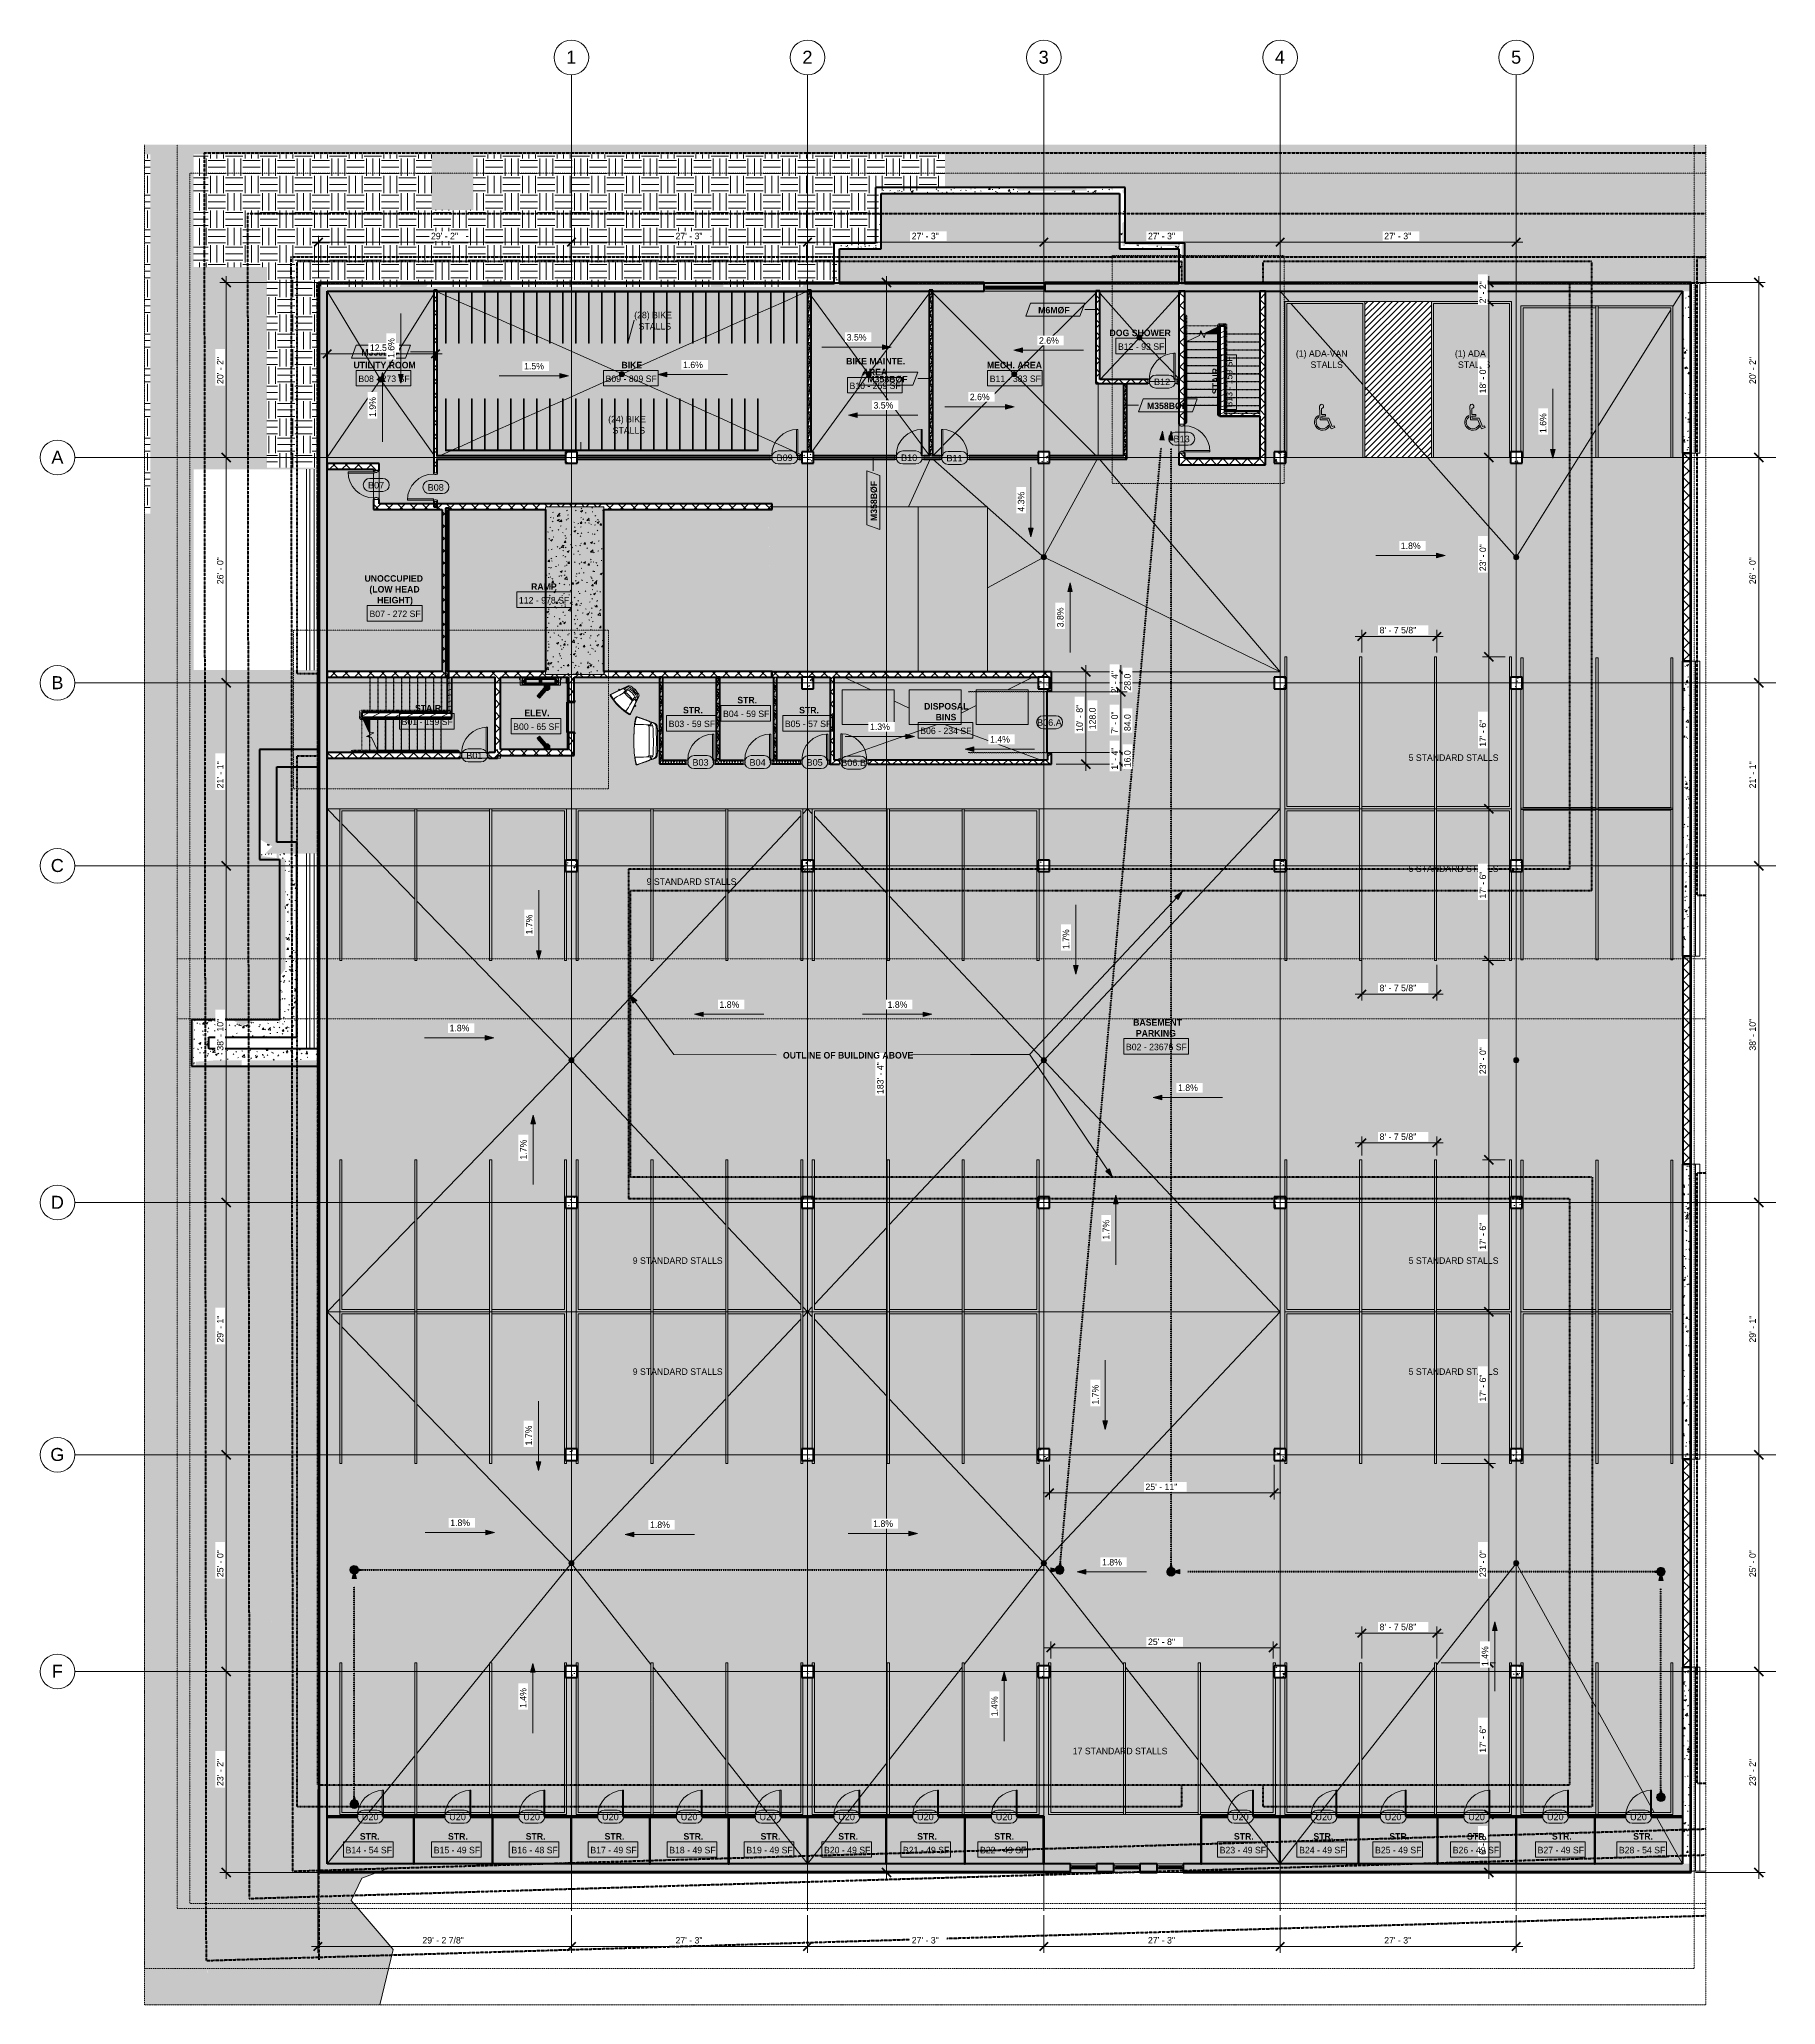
# Model space of a CAD drawing. Header units: inches. Extents: x -4218 to -1814, y 9706 to 12426.
import ezdxf

# ---------------------------------------------------------------- set-up
doc = ezdxf.new("R2010")
doc.units = ezdxf.units.IN
doc.header["$MEASUREMENT"] = 0
for name, pattern in [('Aligning Line 1_8_', [0.25, 0.125, -0.125]), ('Dash', [0.25, 0.125, -0.125]), ('Dash 1_16_', [0.125, 0.0625, -0.0625]), ('Double Dash 3_8_', [1, 0.375, -0.125, 0.125, -0.125, 0.125, -0.125]), ('Grid Line 1_2_', [0.875, 0.5, -0.125, 0.125, -0.125]), ('Overhead 1_16_', [0.101562, 0.0625, -0.039062])]:
    doc.linetypes.add(name, pattern=pattern)
for name, color, linetype, lineweight in [('0-1', 7, 'Continuous', 5), ('0-2', 7, 'Continuous', 9), ('0-3', 147, 'Aligning Line 1_8_', 9), ('0-4', 165, 'Continuous', 5), ('0-5', 10, 'Continuous', 13), ('A-ANNO-DIMS', 211, 'Continuous', 9), ('A-ANNO-DIMS-96', 211, 'Continuous', 9), ('A-ANNO-NOTE', 131, 'Continuous', 9), ('A-AREA-IDEN', 2, 'Continuous', 9), ('A-DETL-GENF-1', 251, 'Continuous', 9), ('A-DETL-MEDM', 33, 'Continuous', 20), ('A-DETL-THIN', 151, 'Continuous', 9), ('A-DOOR', 31, 'Continuous', 13), ('A-DOOR-1', 90, 'Continuous', 20), ('A-DOOR-2', 7, 'Continuous', 9), ('A-DOOR-3', 31, 'Continuous', 20), ('A-DOOR-4', 31, 'Continuous', 9), ('A-DOOR-FRAM', 31, 'Continuous', 20), ('A-DOOR-FRAM-1', 90, 'Continuous', 20), ('A-DOOR-HDLN', 31, 'Dash', 13), ('A-DOOR-IDEN', 31, 'Continuous', 9), ('A-FLOR-1', 10, 'Continuous', 13), ('A-FLOR-2', 9, 'Continuous', 5), ('A-FLOR-3', 250, 'Continuous', 50), ('A-FLOR-HRAL-1', 55, 'Continuous', 9), ('A-FLOR-HRAL-2', 7, 'Continuous', 9), ('A-FLOR-HRAL-3', 7, 'Overhead 1_16_', 9), ('A-FLOR-MCUT-1', 10, 'Continuous', 13), ('A-FLOR-PATT-1', 251, 'Continuous', 9), ('A-FLOR-PATT-2', 55, 'Continuous', 9), ('A-GENM', 5, 'Continuous', 9), ('A-GENM-1', 55, 'Continuous', 9), ('A-GENM-2', 250, 'Continuous', 50), ('A-GENM-3', 7, 'Continuous', 9), ('A-GENM-4', 5, 'Dash', 140), ('A-GENM-IDEN', 13, 'Continuous', 9), ('A-GLAZ-CWMG-1', 50, 'Continuous', 9), ('A-GLAZ-CWMG-2', 7, 'Continuous', 9), ('A-GLAZ-CWMG-3', 250, 'Continuous', 50), ('A-WALL', 113, 'Continuous', 13), ('A-WALL-1', 10, 'Continuous', 13), ('A-WALL-2', 254, 'Continuous', 5), ('A-WALL-3', 250, 'Continuous', 50), ('A-WALL-IDEN', 211, 'Continuous', 9), ('A-WALL-PATT-1', 53, 'Continuous', 9), ('A-WALL-PATT-2', 55, 'Continuous', 9), ('A-WALL-PATT-3', 252, 'Continuous', 9), ('A-WALL-PATT-4', 7, 'Continuous', 9), ('A-WALL-PATT-5', 111, 'Continuous', 9), ('C-BLDG-PADS-1', 7, 'Continuous', 9), ('C-PROP-LINE', 91, 'Double Dash 3_8_', 50), ('C-PROP-LINE-1', 250, 'Double Dash 3_8_', 50), ('C-PROP-LINE-2', 91, 'Dash 1_16_', 50), ('C-TOPO', 7, 'Continuous', 9), ('C-TOPO-1', 251, 'Continuous', 9), ('G-ANNO-DIMS', 111, 'Continuous', 9), ('G-ANNO-SYMB', 111, 'Aligning Line 1_8_', 9), ('G-ANNO-SYMB-1', 147, 'Aligning Line 1_8_', 9), ('G-ANNO-TEXT-1', 147, 'Continuous', 20), ('G-IMPT-1', 55, 'Continuous', 9), ('G-IMPT-2', 1, 'Continuous', 9), ('I-FURN', 30, 'Continuous', 9), ('I-WALL-1', 250, 'Continuous', 50), ('I-WALL-2', 2, 'Continuous', 50), ('P-SANR-FIXT-1', 7, 'Continuous', 9), ('Q-SPCQ', 91, 'Continuous', 9), ('Q-SPCQ-1', 37, 'Continuous', 9), ('Q-SPCQ-2', 7, 'Continuous', 9), ('S-COLS', 52, 'Continuous', 9), ('S-COLS-1', 250, 'Continuous', 50), ('S-FNDN', 32, 'Continuous', 13), ('S-FNDN-1', 8, 'Continuous', 5), ('S-FNDN-2', 250, 'Continuous', 50), ('S-FNDN-3', 10, 'Continuous', 13), ('S-FNDN-4', 32, 'Continuous', 9), ('S-FNDN-5', 9, 'Continuous', 5), ('S-FNDN-6', 253, 'Continuous', 13), ('S-FNDN-7', 32, 'Continuous', 50), ('S-GRID-1', 1, 'Grid Line 1_2_', 9), ('S-GRID-IDEN', 1, 'Continuous', 9), ('S-GRID-IDEN-1', 147, 'Continuous', 9), ('S-STRS-1', 21, 'Continuous', 5), ('S-STRS-2', 7, 'Continuous', 9), ('S-STRS-3', 7, 'Overhead 1_16_', 9), ('S-STRS-MBND-1', 7, 'Overhead 1_16_', 9), ('S-STRS-MBND-2', 7, 'Continuous', 9)]:
    doc.layers.add(name, color=color, linetype=linetype, lineweight=lineweight)
doc.layers.add('A-AREA-PATT-1', color=7, linetype='Continuous', lineweight=9, transparency=1)
doc.layers.add('A-AREA-PATT-2', color=141, linetype='Continuous', lineweight=9, transparency=1)
doc.styles.add('Arial', font='arial.ttf', dxfattribs={"height": 18})
doc.styles.add('Arial_1', font='arial.ttf', dxfattribs={"height": 9})
doc.styles.add('Century Gothic', font='ufonts.com_century-gothic.ttf', dxfattribs={"height": 9})
doc.styles.add('Century Gothic_B', font='GOTHICB.TTF', dxfattribs={"height": 9})
doc.dimstyles.new('OD__1_16__Tol__', dxfattribs={"dimscale": 12, "dimtxt": 9.397514, "dimasz": 1, "dimexe": 0.75, "dimexo": 0.5, "dimgap": 0.125, "dimtad": 1, "dimdec": 4, "dimrnd": 0.0625, "dimzin": 3, "dimdsep": 46, "dimlunit": 4, "dimtxsty": 'Century Gothic', "dimblk1": 'OBLIQUE', "dimblk2": 'OBLIQUE', "dimsah": 1, "dimcen": 0.09, "dimdle": 0.75, "dimazin": 0, "dimtfac": 1, "dimtdec": 4, "dimtix": 1, "dimtmove": 0, "dimatfit": 3, "dimfxl": 1, "dimtvp": 1, "dimtfill": 1, "dimfrac": 2, "dimtolj": 1, "dimtzin": 0, "dimarcsym": 2})
doc.dimstyles.new('OD__1_8__Tol__', dxfattribs={"dimscale": 12, "dimtxt": 9.397514, "dimasz": 1, "dimexe": 0.75, "dimexo": 0.5, "dimgap": 0.125, "dimtad": 1, "dimdec": 3, "dimrnd": 0.125, "dimzin": 3, "dimdsep": 46, "dimlunit": 4, "dimtxsty": 'Century Gothic', "dimblk1": 'OBLIQUE', "dimblk2": 'OBLIQUE', "dimsah": 1, "dimcen": 0.09, "dimdle": 0.75, "dimazin": 0, "dimtfac": 1, "dimtdec": 4, "dimtix": 1, "dimtmove": 0, "dimatfit": 3, "dimfxl": 1, "dimtvp": 1, "dimtfill": 1, "dimfrac": 2, "dimtolj": 1, "dimtzin": 0, "dimarcsym": 2})
doc.dimstyles.new('OD___00_FT_', dxfattribs={"dimscale": 12, "dimtxt": 9.397514, "dimasz": 1, "dimexe": 0.75, "dimexo": 0.5, "dimgap": 0.125, "dimtad": 1, "dimlfac": 0.083333, "dimrnd": 0.01, "dimzin": 0, "dimdsep": 46, "dimtxsty": 'Century Gothic', "dimblk1": 'OBLIQUE', "dimblk2": 'OBLIQUE', "dimsah": 1, "dimcen": 0.09, "dimdle": 0.75, "dimazin": 0, "dimtfac": 1, "dimtdec": 4, "dimtix": 1, "dimtmove": 0, "dimatfit": 3, "dimfxl": 1, "dimtvp": 1, "dimtfill": 1, "dimtolj": 1, "dimtzin": 0, "dimarcsym": 2})
pattern_1 = [(0, (0, 0), (24, 24), [24, -24]), (0, (0, 9), (24, 24), [24, -24]), (0, (0, 18), (24, 24), [24, -24]), (90, (3, 21), (-24, 24), [24, -24]), (90, (12, 21), (-24, 24), [24, -24]), (90, (21, 21), (-24, 24), [24, -24])]
pattern_2 = [(0, (0, 0), (0, 9), []), (90, (0, 0), (-9, 6e-16), [])]
pattern_3 = [(50, (0, 0), (27.5427, -2.40992), [2.88, -31.68]), (355, (0, 0), (-5.327844, 28.884266), [2.304, -25.344]), (100.451, (2.295, -0.2), (22.215316, 26.47393), [2.448, -26.924]), (46.184, (0, 7.68), (40.981875, -6.35642), [4.32, -47.52]), (96.636, (3.415, 7.15), (35.89075, 37.40619), [3.671, -40.386]), (351.184, (0, 7.68), (35.89097, 37.40622), [3.456, -38.016]), (21, (3.84, 5.76), (22.921036, -15.46073), [2.88, -31.68]), (326, (3.84, 5.76), (9.34353, 27.84574), [2.304, -25.344]), (71.451, (5.75, 4.472), (32.26477, 12.38442), [2.448, -26.924]), (37.5, (0, 0), (0.466855, 12.782707), [1.267, -23.77, 1.267, -24.461, -25.44]), (37.5, (0, 0), (0.466855, 12.782707), [-50.765, 1.267, -24.173]), (7.5, (0, 0), (10.10159, 15.14509), [1.267, -13.402, 1.267, -23.194, -9.696]), (7.5, (0, 0), (10.10159, 15.14509), [-39.13, 1.267, -8.429]), (327.5, (-8.563, 0), (20.499161, -0.86578), [1.267, -8.333, 1.267, -28.685, -39.744]), (327.5, (-8.563, 0), (20.499161, -0.86578), [-39.552, 1.267, -38.477]), (317.5, (-12.403, 0), (22.39478, 3.844288), [1.267, -11.213, 1.267, -18.624, -28.224]), (317.5, (-12.403, 0), (22.39478, 3.844288), [-32.371, 1.267, -26.957])]
pattern_4 = [(45, (0, 0), (-8.485281, 8.485281), []), (135, (0, 0), (-8.485281, -8.485281), [])]
pattern_5 = [(0, (0, 0), (30.72, 7.68), [1.267, -21.773, 1.267, -21.773, -122.88]), (0, (0, 0), (30.72, 7.68), [-46.08, 1.267, -44.813, 1.267, -21.773, -53.76]), (0, (0, 0), (30.72, 7.68), [-115.2, 1.267, -14.093, 1.267, -37.133]), (120, (11.52, 3.84), (-22.011075, 22.7643004), [1.267, -21.773, 1.267, -21.773, -122.88]), (120, (11.52, 3.84), (-22.011075, 22.7643004), [-46.08, 1.267, -44.813, 1.267, -21.773, -53.76]), (120, (11.52, 3.84), (-22.011075, 22.7643004), [-115.2, 1.267, -14.093, 1.267, -37.133]), (240, (15.36, 19.2), (-8.708925, -30.4443004), [1.267, -21.773, 1.267, -21.773, -122.88]), (240, (15.36, 19.2), (-8.708925, -30.4443004), [-46.08, 1.267, -44.813, 1.267, -21.773, -53.76]), (240, (15.36, 19.2), (-8.708925, -30.4443004), [-115.2, 1.267, -14.093, 1.267, -37.133])]
pattern_6 = [(216.87, (6.397, 15.994), (47.98094286, 31.9870857), [7.997, -71.971]), (206.565, (15.994, 11.196), (-15.993714, -15.9941327), [17.881, -17.881]), (198.435, (15.994, 3.199), (-31.9867405, -15.9938803), [10.115, -40.461])]
pattern_7 = [(161.57, (0.48, 0.48), (-3.83995378, -1.544e-05), [0, -27.322, 3.034, 0]), (18.43, (-0.48, 0.48), (-3.83995378, 1.544e-05), [0, -27.322, 3.034, 0]), (108.43, (0.48, 0.48), (1.919622, -9.60052459), [9.106, -21.25]), (71.57, (-0.48, 0.48), (1.919622, 9.60052459), [9.106, -21.25])]

msp = doc.modelspace()

# ---------------------------------------------------------------- texts
at = {"layer": 'A-ANNO-NOTE', "insert": (-3188.42802, 11024.4641), "char_height": 9, "width": 215.433, "attachment_point": 1, "style": 'Century Gothic_B'}
msp.add_mtext('OUTLINE OF BUILDING ABOVE', dxfattribs=at)
at = {"layer": 'A-AREA-IDEN', "char_height": 9, "attachment_point": 1}
for s, insert, width, style in [('DOG SHOWER', (-2736.38141, 12024.10573), 104.232, 'Century Gothic_B'), ('B12 - 93 SF', (-2724.62708, 12005.13758), 75.75, 'Century Gothic'), ('MECH. AREA', (-2906.05547, 11979.59595), 93.627, 'Century Gothic_B'), ('B11 - 383 SF', (-2902.18146, 11960.6278), 84.234, 'Century Gothic'), ('UNOCCUPIED', (-3767.61276, 11684.31875), 100.899, 'Century Gothic_B'), ('(LOW HEAD', (-3760.86276, 11669.31875), 84.84, 'Century Gothic_B'), ('HEIGHT)', (-3750.11276, 11654.31875), 58.782, 'Century Gothic_B'), ('B07 - 272 SF', (-3760.73402, 11635.34115), 84.234, 'Century Gothic'), ('BASEMENT', (-2703.6383, 11069.97479), 76.962, 'Century Gothic_B'), ('PARKING', (-2699.8883, 11054.97479), 67.872, 'Century Gothic_B'), ('B02 - 23676 SF', (-2713.63515, 11036.00192), 101.202, 'Century Gothic'), ('STR.', (-2564.1244, 9943.6315), 27.876, 'Century Gothic_B'), ('STR.', (-2454.09432, 9943.6315), 27.876, 'Century Gothic_B'), ('STR.', (-2349.028, 9943.6315), 27.876, 'Century Gothic_B'), ('STR.', (-2124.00409, 9943.6315), 27.876, 'Century Gothic_B'), ('STR.', (-2011.49213, 9943.6315), 27.876, 'Century Gothic_B'), ('B23 - 49 SF', (-2583.87243, 9924.66336), 75.75, 'Century Gothic'), ('B24 - 49 SF', (-2473.84235, 9924.66336), 75.75, 'Century Gothic'), ('B25 - 49 SF', (-2368.77604, 9924.66336), 75.75, 'Century Gothic'), ('B27 - 49 SF', (-2143.75212, 9924.66336), 75.75, 'Century Gothic'), ('B28 - 54 SF', (-2031.24016, 9924.66336), 75.75, 'Century Gothic')]:
    msp.add_mtext(s, dxfattribs=dict(at, insert=insert, width=width, style=style))
at = {"layer": 'A-AREA-IDEN', "char_height": 9, "attachment_point": 1, "rotation": 90}
for s, insert, width, style in [('STAIR', (-2594.17562, 11934.88112), 39.39, 'Century Gothic_B'), ('B13 - 159 SF', (-2575.20747, 11916.38033), 84.234, 'Century Gothic')]:
    msp.add_mtext(s, dxfattribs=dict(at, insert=insert, width=width, style=style))
at = {"layer": 'A-DOOR-IDEN', "char_height": 9, "attachment_point": 1, "style": 'Arial_1'}
for s, insert, width in [('B12', (-2674.80394, 11956.3083), 27.27), ('B13', (-2647.74144, 11877.3333), 27.27), ('U20', (-2566.81939, 9970.5208), 28.179), ('U20', (-2451.31939, 9970.5208), 28.179), ('U20', (-2355.31939, 9970.5208), 28.179), ('U20', (-2130.81939, 9970.5208), 28.179), ('U20', (-2015.71939, 9970.5208), 28.179)]:
    msp.add_mtext(s, dxfattribs=dict(at, insert=insert, width=width))
at = {"layer": 'A-GENM-IDEN', "char_height": 9, "attachment_point": 1, "style": 'Century Gothic'}
for s, insert, width in [('(1) ADA-VAN', (-2478.37598, 11995.60296), 96.657), ('(1) ADA', (-2258.2563, 11995.60296), 57.57), ('STALLS', (-2458.12598, 11980.10296), 47.571), ('STALLS', (-2254.0063, 11980.10296), 47.571), ('(24) BIKE', (-3430.29677, 11904.7753), 62.418), ('STALLS', (-3424.04677, 11889.2753), 47.571)]:
    msp.add_mtext(s, dxfattribs=dict(at, insert=insert, width=width))
at = {"layer": 'A-WALL-IDEN', "insert": (-2684.56569, 11923.20285), "char_height": 9, "width": 69.69, "attachment_point": 1, "style": 'Century Gothic_B'}
msp.add_mtext('M358BØF', dxfattribs=at)
at = {"layer": 'G-ANNO-TEXT-1', "char_height": 9, "attachment_point": 1, "style": 'Century Gothic'}
for s, insert, width in [('5 STANDARD STALLS', (-2322.30589, 11436.36416), 145.137), ('5 STANDARD STALLS', (-2322.30589, 11282.76416), 145.137), ('5 STANDARD STALLS', (-2322.30589, 10740.36416), 145.137), ('5 STANDARD STALLS', (-2322.30589, 10586.76416), 145.137), ('17 STANDARD STALLS', (-2787.26284, 10061.73916), 153.621)]:
    msp.add_mtext(s, dxfattribs=dict(at, insert=insert, width=width))

# ---------------------------------------------------------------- blocks, each defined once
blk = doc.blocks.new('CTR - 1st Phase - Unit Layouts_rvt-1-FLOOR PLAN - BASEMENT')
at = {"layer": 'G-ANNO-SYMB-1'}
for p, q in [((-4009.5, 9846.3), (-4009.5, 12240.7)), ((-1911, 12240.7), (-4009.5, 12240.7)), ((-1911, 9846.3), (-4009.5, 9846.3))]:
    blk.add_line(p, q, dxfattribs=at)
blk = doc.blocks.new('CTR  - Topography_rvt-1-FLOOR PLAN - BASEMENT')
at = {"layer": 'C-TOPO-1'}
h = blk.add_hatch(dxfattribs=at)
h.set_pattern_fill('FP_1', color=256, style=0, pattern_type=2)
h.set_pattern_definition(pattern_1)
h.paths.add_polyline_path([(-4004.2, 9706.2), (-3984.5, 9706.2), (-3985.6, 9814), (-4004.2, 9813.5), (-4004.2, 9891.2), (-3879.3, 9891.2), (-3879.3, 9939.2), (-4004.2, 9939.2), (-4004.2, 10164.2), (-3933.9, 10164.2), (-3933.9, 10221.8), (-4004.2, 10221.8), (-4004.2, 10817), (-3933.9, 10817), (-3933.9, 10874.6), (-4004.2, 10874.6), (-4004.2, 11066.1), (-4007.2, 11069.1), (-4004.2, 11069.1), (-4004.2, 11299), (-3937.4, 11299), (-3937.4, 11435), (-4004.2, 11435), (-4004.2, 11546.6), (-3831.3, 11546.6), (-3831.3, 11552.9), (-4004.2, 11552.9), (-4004.2, 11831), (-3831.3, 11831), (-3831.3, 11833.2), (-3902.7, 11833.2), (-3902.7, 12110.6), (-4004.2, 12110.6), (-4004.2, 12266.6), (-3674.7, 12266.6), (-3674.7, 12189.8), (-3617.1, 12189.8), (-3617.1, 12266.6), (-2964.3, 12266.6), (-2964.3, 12220.6), (-2930.9, 12220.6), (-2928, 12216.6), (-2926.3, 12220.6), (-2906.7, 12220.6), (-2906.7, 12266.6), (-2714.7, 12266.6), (-2714.7, 12189.8), (-2632.3, 12189.8), (-2632.3, 12266.6), (-2369.1, 12266.6), (-2369.1, 12189.8), (-2313.6, 12189.8), (-2313.6, 12266.6), (-1911, 12266.6), (-1911, 12280), (-4072, 12280), (-4072, 12266.6), (-4064.2, 12266.6), (-4064.2, 11769.4), (-4072, 11769.4), (-4072, 11549.6), (-4064.2, 11549.6), (-4064.2, 9706.2), (-4042, 9706.2)], flags=0)
h = blk.add_hatch(dxfattribs=at)
h.set_pattern_fill('FP_1', color=256, style=0, pattern_type=2)
h.set_pattern_definition(pattern_1)
h.paths.add_polyline_path([(-4064.2, 11769.4), (-4064.2, 12266.6), (-4072, 12266.6), (-4072, 11769.4)], flags=0)
h = blk.add_hatch(dxfattribs=at)
h.set_pattern_fill('FP_1', color=256, style=0, pattern_type=2)
h.set_pattern_definition(pattern_1)
h.paths.add_polyline_path([(-3843.2, 11833.2), (-3831.3, 11833.2), (-3831.3, 11919.5), (-3829.3, 11920.8), (-3829.3, 11926.1), (-3831.3, 11927.5), (-3831.3, 11996.3), (-3829.3, 11996.8), (-3829.3, 12077.6), (-3831.3, 12077), (-3831.3, 12085.3), (-3825.3, 12083.2), (-3718.8, 12083.2), (-3717.2, 12087.2), (-3679.6, 12087.2), (-3682, 12083.2), (-3604.5, 12083.2), (-3605, 12087.2), (-3566.8, 12087.2), (-3564.8, 12083.2), (-3288.3, 12083.2), (-3287.7, 12087.2), (-3270.8, 12087.2), (-3270.9, 12083.2), (-3162.2, 12083.2), (-3158.8, 12087.2), (-3117.9, 12087.2), (-3113.9, 12087), (-3113.9, 12139.8), (-3058.1, 12139.8), (-3056.3, 12150), (-3056.3, 12216.6), (-2991.2, 12216.6), (-2991.8, 12220.6), (-2964.3, 12220.6), (-2964.3, 12266.6), (-3617.1, 12266.6), (-3617.1, 12189.8), (-3674.7, 12189.8), (-3674.7, 12266.6), (-4004.2, 12266.6), (-4004.2, 12110.6), (-3902.7, 12110.6), (-3902.7, 11833.2), (-3843.8, 11833.2)], flags=0)
h.paths.add_polyline_path([(-3060.3, 12143.8), (-3060.3, 12149.3), (-3059.7, 12149.4)], flags=0)
h = blk.add_hatch(dxfattribs=at)
h.set_pattern_fill('FP_1', color=256, style=0, pattern_type=2)
h.set_pattern_definition(pattern_1)
h.paths.add_polyline_path([(-3825.3, 10429.1), (-3829.3, 10427.8), (-3829.3, 10430.2)], flags=0)
h.paths.add_polyline_path([(-3933.9, 10221.8), (-3825.3, 10262.9), (-3825.3, 10564.9), (-3829.3, 10563), (-3829.3, 10834.4), (-3831.3, 10834), (-3831.3, 10837.8), (-3829.3, 10838.2), (-3829.3, 11013.1), (-3926.4, 11013.1), (-3926.8, 11005.1), (-3938, 11005.1), (-3937.4, 11013.1), (-3972.5, 11013.1), (-4001.1, 11011.1), (-4001.3, 11005.1), (-4004.2, 11005.1), (-4004.2, 10874.6), (-3933.9, 10874.6), (-3933.9, 10817), (-4004.2, 10817), (-4004.2, 10221.8), (-3934.8, 10221.8)], flags=0)
h.paths.add_polyline_path([(-3984.5, 9706.2), (-3746.2, 9706.2), (-3727.8, 9782.8), (-3785.9, 9850.6), (-3771.1, 9881.5), (-3750.4, 9889.2), (-3801.5, 9889.2), (-3809.4, 9891.2), (-3819.3, 9891.2), (-3819.3, 9895.2), (-3825.3, 9895.2), (-3831.3, 9889.2), (-3831.3, 9900.1), (-3829.3, 9898.4), (-3829.3, 10094.5), (-3825.3, 10101.4), (-3829.3, 10099.8), (-3829.3, 10169.1), (-3831.3, 10169), (-3831.3, 10174), (-3829.3, 10174.1), (-3829.3, 10261.4), (-3933.9, 10221.8), (-3933.9, 10164.2), (-4004.2, 10164.2), (-4004.2, 9939.2), (-3879.3, 9939.2), (-3879.3, 9891.2), (-4004.2, 9891.2), (-4004.2, 9813.5), (-3985.6, 9814), (-3984.5, 9711.4)], flags=0)
h.paths.add_polyline_path([(-3885.3, 11069.1), (-3885.3, 11063.1), (-3883.9, 11067.7)], flags=0)
h.paths.add_polyline_path([(-3938.1, 11061.1), (-3936.6, 11061.1), (-3920, 11069.1), (-3885.3, 11069.1), (-3885.3, 11128.9), (-3877.3, 11139.2), (-3877.3, 11291.4), (-3885.6, 11292.5), (-3886.6, 11299), (-3831.3, 11299), (-3831.3, 11320.2), (-3829.3, 11320), (-3829.3, 11323.7), (-3825.3, 11319.5), (-3830.7, 11546.6), (-4004.2, 11546.6), (-4004.2, 11435), (-3937.4, 11435), (-3937.4, 11299), (-4004.2, 11299), (-4004.2, 11069.1), (-3950.3, 11069.1), (-3945.4, 11065.9)], flags=0)
h.paths.add_polyline_path([(-3889.1, 11292.9), (-3913.1, 11296), (-3913.1, 11319.1), (-3895.1, 11309), (-3905.1, 11299), (-3889.1, 11299), (-3889.1, 11296.5)], flags=0)
h.paths.add_polyline_path([(-2113.5, 12083.2), (-1977.8, 12083.2), (-1938.3, 12087.2), (-1911, 12087.2), (-1911, 12266.6), (-2313.6, 12266.6), (-2313.6, 12189.8), (-2369.1, 12189.8), (-2369.1, 12266.6), (-2632.3, 12266.6), (-2632.3, 12189.8), (-2714.7, 12189.8), (-2714.7, 12175.3), (-2718.7, 12171.5), (-2718.7, 12142.3), (-2716.3, 12142.2), (-2718.7, 12139.8), (-2714.7, 12139.8), (-2714.7, 12142.1), (-2648.2, 12139.8), (-2642.3, 12139.8), (-2641.5, 12143.8), (-2636, 12143.8), (-2636.3, 12139.8), (-2636.3, 12087.2), (-2632.3, 12087.2), (-2632.3, 12089.2), (-2620.6, 12089.2), (-2619.9, 12087), (-2497.3, 12085.2), (-2492.1, 12083.2), (-2387.2, 12083.2), (-2386.5, 12087.2), (-2341, 12087.2), (-2342.1, 12083.2), (-2181.1, 12083.2)], flags=0)
h.paths.add_polyline_path([(-2714.7, 12212.6), (-2714.7, 12220.5), (-2718.7, 12216.6), (-2717.6, 12212.6)], flags=0)
h.paths.add_polyline_path([(-2773.1, 12216.6), (-2768, 12216.6), (-2768.4, 12220.6), (-2735.6, 12220.6), (-2732.3, 12216.6), (-2730.9, 12220.6), (-2714.7, 12220.6), (-2714.7, 12266.6), (-2906.7, 12266.6), (-2906.7, 12220.6), (-2865.8, 12220.6), (-2862.7, 12216.6), (-2809.3, 12216.6)], flags=0)
h = blk.add_hatch(dxfattribs=at)
h.set_pattern_fill('FP_1', color=256, style=0, pattern_type=2)
h.set_pattern_definition(pattern_1)
h.paths.add_polyline_path([(-4064.2, 9706.2), (-4064.2, 11549.6), (-4072, 11549.6), (-4072, 9706.2)], flags=0)
at = {"layer": 'C-BLDG-PADS-1'}
for p, q in [((-3487.3, 11543), (-3487.3, 11509.1)), ((-3487.3, 11466.4), (-3487.3, 11443))]:
    blk.add_line(p, q, dxfattribs=at)
at = {"layer": 'C-TOPO'}
for p, q in [((-3771.1, 9881.5), (-3785.9, 9850.6)), ((-3734.2, 9895.2), (-3771.1, 9881.5)), ((-1911, 9891.2), (-1931.3, 9891.2)), ((-3785.9, 9850.6), (-3727.8, 9782.8)), ((-3746.2, 9706.2), (-3727.8, 9782.8))]:
    blk.add_line(p, q, dxfattribs=at)
blk = doc.blocks.new('Concrete-Rectangular-Column - ONE-1856735-FLOOR PLAN - BASEMENT')
at = {"layer": 'S-COLS'}
h = blk.add_hatch(dxfattribs=at)
h.set_pattern_fill('FP_2', color=256, style=0, pattern_type=2)
h.set_pattern_definition([(50, (3481.324, -11847.19), (27.5427, -2.40992), [2.88, -31.68]), (355, (3481.324, -11847.19), (-5.327844, 28.884266), [2.304, -25.344]), (100.451, (3483.62, -11847.39), (22.215316, 26.47393), [2.448, -26.924]), (46.184, (3481.324, -11839.51), (40.981875, -6.35642), [4.32, -47.52]), (96.636, (3484.74, -11840.04), (35.89075, 37.40619), [3.671, -40.386]), (351.184, (3481.324, -11839.51), (35.89097, 37.40622), [3.456, -38.016]), (21, (3485.164, -11841.43), (22.921036, -15.46073), [2.88, -31.68]), (326, (3485.164, -11841.43), (9.34353, 27.84574), [2.304, -25.344]), (71.451, (3487.074, -11842.718), (32.26477, 12.38442), [2.448, -26.924]), (37.5, (3481.324, -11847.189), (0.466855, 12.782707), [1.267, -23.77, 1.267, -24.461, -25.44]), (37.5, (3481.324, -11847.189), (0.466855, 12.782707), [-50.765, 1.267, -24.173]), (7.5, (3481.324, -11847.189), (10.10159, 15.14509), [1.267, -13.402, 1.267, -23.194, -9.696]), (7.5, (3481.324, -11847.189), (10.10159, 15.14509), [-39.13, 1.267, -8.429]), (327.5, (3472.761, -11847.189), (20.499161, -0.86578), [1.267, -8.333, 1.267, -28.685, -39.744]), (327.5, (3472.761, -11847.189), (20.499161, -0.86578), [-39.552, 1.267, -38.477]), (317.5, (3468.921, -11847.189), (22.39478, 3.844288), [1.267, -11.213, 1.267, -18.624, -28.224]), (317.5, (3468.921, -11847.189), (22.39478, 3.844288), [-32.371, 1.267, -26.957])])
h.paths.add_polyline_path([(-8, -8), (8, -8), (8, 8), (-8, 8), (-8, -2.4)], flags=0)
at = {"layer": 'S-COLS-1'}
for p, q in [((8, 8), (-8, 8)), ((-8, 8), (-8, -8)), ((8, -8), (8, 8)), ((-8, -8), (8, -8))]:
    blk.add_line(p, q, dxfattribs=at)
blk = doc.blocks.new('Concrete-Rectangular-Column - ONE-V1-FLOOR PLAN - BASEMENT')
at = {"layer": 'S-COLS'}
h = blk.add_hatch(dxfattribs=at)
h.set_pattern_fill('FP_3', color=256, style=0, pattern_type=2)
h.set_pattern_definition([(50, (3154.324, -11847.19), (27.5427, -2.40992), [2.88, -31.68]), (355, (3154.324, -11847.19), (-5.327844, 28.884266), [2.304, -25.344]), (100.451, (3156.62, -11847.39), (22.215316, 26.47393), [2.448, -26.924]), (46.184, (3154.324, -11839.51), (40.98187, -6.35642), [4.32, -47.52]), (96.636, (3157.74, -11840.04), (35.89075, 37.40619), [3.671, -40.386]), (351.184, (3154.324, -11839.51), (35.89097, 37.40622), [3.456, -38.016]), (21, (3158.164, -11841.43), (22.921036, -15.46073), [2.88, -31.68]), (326, (3158.164, -11841.43), (9.34353, 27.84574), [2.304, -25.344]), (71.451, (3160.074, -11842.718), (32.26477, 12.38442), [2.448, -26.924]), (37.5, (3154.324, -11847.189), (0.466855, 12.782707), [1.267, -23.77, 1.267, -24.461, -25.44]), (37.5, (3154.324, -11847.189), (0.466855, 12.782707), [-50.765, 1.267, -24.173]), (7.5, (3154.324, -11847.189), (10.10159, 15.14509), [1.267, -13.402, 1.267, -23.194, -9.696]), (7.5, (3154.324, -11847.189), (10.10159, 15.14509), [-39.13, 1.267, -8.429]), (327.5, (3145.761, -11847.189), (20.499161, -0.86578), [1.267, -8.333, 1.267, -28.685, -39.744]), (327.5, (3145.761, -11847.189), (20.499161, -0.86578), [-39.552, 1.267, -38.477]), (317.5, (3141.921, -11847.189), (22.39478, 3.844288), [1.267, -11.213, 1.267, -18.624, -28.224]), (317.5, (3141.921, -11847.189), (22.39478, 3.844288), [-32.371, 1.267, -26.957])])
h.paths.add_polyline_path([(-6.2, -8), (8, -8), (8, 8), (-8, 8), (-8, -8)], flags=0)
at = {"layer": 'S-COLS-1'}
for p, q in [((8, 8), (-8, 8)), ((-8, 8), (-8, -8)), ((8, -8), (8, 8)), ((-8, -8), (8, -8))]:
    blk.add_line(p, q, dxfattribs=at)
blk = doc.blocks.new('Concrete-Rectangular-Column - ONE-V2-FLOOR PLAN - BASEMENT')
at = {"layer": 'S-COLS'}
h = blk.add_hatch(dxfattribs=at)
h.set_pattern_fill('FP_4', color=256, style=0, pattern_type=2)
h.set_pattern_definition([(50, (2827.324, -11847.19), (27.5427, -2.40992), [2.88, -31.68]), (355, (2827.324, -11847.19), (-5.327844, 28.884266), [2.304, -25.344]), (100.451, (2829.62, -11847.39), (22.215316, 26.47393), [2.448, -26.924]), (46.184, (2827.324, -11839.51), (40.98187, -6.35642), [4.32, -47.52]), (96.636, (2830.74, -11840.04), (35.89075, 37.40619), [3.671, -40.386]), (351.184, (2827.324, -11839.51), (35.89097, 37.40622), [3.456, -38.016]), (21, (2831.164, -11841.43), (22.921036, -15.46073), [2.88, -31.68]), (326, (2831.164, -11841.43), (9.34353, 27.84574), [2.304, -25.344]), (71.451, (2833.074, -11842.718), (32.26477, 12.38442), [2.448, -26.924]), (37.5, (2827.324, -11847.189), (0.466855, 12.782707), [1.267, -23.77, 1.267, -24.461, -25.44]), (37.5, (2827.324, -11847.189), (0.466855, 12.782707), [-50.765, 1.267, -24.173]), (7.5, (2827.324, -11847.189), (10.10159, 15.14509), [1.267, -13.402, 1.267, -23.194, -9.696]), (7.5, (2827.324, -11847.189), (10.10159, 15.14509), [-39.13, 1.267, -8.429]), (327.5, (2818.761, -11847.189), (20.499161, -0.86578), [1.267, -8.333, 1.267, -28.685, -39.744]), (327.5, (2818.761, -11847.189), (20.499161, -0.86578), [-39.552, 1.267, -38.477]), (317.5, (2814.921, -11847.189), (22.39478, 3.844288), [1.267, -11.213, 1.267, -18.624, -28.224]), (317.5, (2814.921, -11847.189), (22.39478, 3.844288), [-32.371, 1.267, -26.957])])
h.paths.add_polyline_path([(8, -8), (8, 8), (-8, 8), (-8, -8), (0, -8)], flags=0)
at = {"layer": 'S-COLS-1'}
for p, q in [((8, 8), (-8, 8)), ((-8, 8), (-8, -8)), ((8, -8), (8, 8)), ((-8, -8), (8, -8))]:
    blk.add_line(p, q, dxfattribs=at)
blk = doc.blocks.new('Concrete-Rectangular-Column - ONE-V3-FLOOR PLAN - BASEMENT')
at = {"layer": 'S-COLS'}
h = blk.add_hatch(dxfattribs=at)
h.set_pattern_fill('FP_5', color=256, style=0, pattern_type=2)
h.set_pattern_definition([(50, (2173.324, -11847.19), (27.5427, -2.40992), [2.88, -31.68]), (355, (2173.324, -11847.19), (-5.327844, 28.884266), [2.304, -25.344]), (100.451, (2175.62, -11847.39), (22.215316, 26.47393), [2.448, -26.924]), (46.184, (2173.324, -11839.51), (40.98187, -6.35642), [4.32, -47.52]), (96.636, (2176.74, -11840.04), (35.89075, 37.40619), [3.671, -40.386]), (351.184, (2173.324, -11839.51), (35.89097, 37.40622), [3.456, -38.016]), (21, (2177.164, -11841.43), (22.921036, -15.46073), [2.88, -31.68]), (326, (2177.164, -11841.43), (9.34353, 27.84574), [2.304, -25.344]), (71.451, (2179.074, -11842.718), (32.26477, 12.38442), [2.448, -26.924]), (37.5, (2173.324, -11847.189), (0.466855, 12.782707), [1.267, -23.77, 1.267, -24.461, -25.44]), (37.5, (2173.324, -11847.189), (0.466855, 12.782707), [-50.765, 1.267, -24.173]), (7.5, (2173.324, -11847.189), (10.10159, 15.14509), [1.267, -13.402, 1.267, -23.194, -9.696]), (7.5, (2173.324, -11847.189), (10.10159, 15.14509), [-39.13, 1.267, -8.429]), (327.5, (2164.761, -11847.189), (20.499161, -0.86578), [1.267, -8.333, 1.267, -28.685, -39.744]), (327.5, (2164.761, -11847.189), (20.499161, -0.86578), [-39.552, 1.267, -38.477]), (317.5, (2160.921, -11847.189), (22.39478, 3.844288), [1.267, -11.213, 1.267, -18.624, -28.224]), (317.5, (2160.921, -11847.189), (22.39478, 3.844288), [-32.371, 1.267, -26.957])])
h.paths.add_polyline_path([(-8, -8), (8, -8), (8, 8), (-8, 8), (-8, 0)], flags=0)
at = {"layer": 'S-COLS-1'}
for p, q in [((8, 8), (-8, 8)), ((-8, 8), (-8, -8)), ((8, -8), (8, 8)), ((-8, -8), (8, -8))]:
    blk.add_line(p, q, dxfattribs=at)
blk = doc.blocks.new('Concrete-Rectangular-Column - ONE-V4-FLOOR PLAN - BASEMENT')
at = {"layer": 'S-COLS'}
h = blk.add_hatch(dxfattribs=at)
h.set_pattern_fill('FP_6', color=256, style=0, pattern_type=2)
h.set_pattern_definition([(50, (3154.324, -11535.19), (27.5427, -2.40992), [2.88, -31.68]), (355, (3154.324, -11535.19), (-5.327844, 28.884266), [2.304, -25.344]), (100.451, (3156.62, -11535.39), (22.215316, 26.47393), [2.448, -26.924]), (46.184, (3154.324, -11527.51), (40.98187, -6.35642), [4.32, -47.52]), (96.636, (3157.74, -11528.04), (35.89075, 37.40619), [3.671, -40.386]), (351.184, (3154.324, -11527.51), (35.89097, 37.40622), [3.456, -38.016]), (21, (3158.164, -11529.43), (22.921036, -15.46073), [2.88, -31.68]), (326, (3158.164, -11529.43), (9.34353, 27.84574), [2.304, -25.344]), (71.451, (3160.074, -11530.718), (32.26477, 12.38442), [2.448, -26.924]), (37.5, (3154.324, -11535.189), (0.466855, 12.782707), [1.267, -23.77, 1.267, -24.461, -25.44]), (37.5, (3154.324, -11535.189), (0.466855, 12.782707), [-50.765, 1.267, -24.173]), (7.5, (3154.324, -11535.189), (10.10159, 15.14509), [1.267, -13.402, 1.267, -23.194, -9.696]), (7.5, (3154.324, -11535.189), (10.10159, 15.14509), [-39.13, 1.267, -8.429]), (327.5, (3145.761, -11535.189), (20.499161, -0.86578), [1.267, -8.333, 1.267, -28.685, -39.744]), (327.5, (3145.761, -11535.189), (20.499161, -0.86578), [-39.552, 1.267, -38.477]), (317.5, (3141.921, -11535.189), (22.39478, 3.844288), [1.267, -11.213, 1.267, -18.624, -28.224]), (317.5, (3141.921, -11535.189), (22.39478, 3.844288), [-32.371, 1.267, -26.957])])
h.paths.add_polyline_path([(6.6, -8), (8, -8), (8, 8), (-8, 8), (-8, -8), (0, -8)], flags=0)
at = {"layer": 'S-COLS-1'}
for p, q in [((8, 8), (-8, 8)), ((-8, 8), (-8, -8)), ((8, -8), (8, 8)), ((-8, -8), (8, -8))]:
    blk.add_line(p, q, dxfattribs=at)
blk = doc.blocks.new('Concrete-Rectangular-Column - ONE-V5-FLOOR PLAN - BASEMENT')
at = {"layer": 'S-COLS'}
h = blk.add_hatch(dxfattribs=at)
h.set_pattern_fill('FP_7', color=256, style=0, pattern_type=2)
h.set_pattern_definition([(50, (2827.324, -11535.19), (27.5427, -2.40992), [2.88, -31.68]), (355, (2827.324, -11535.19), (-5.327844, 28.884266), [2.304, -25.344]), (100.451, (2829.62, -11535.39), (22.215316, 26.47393), [2.448, -26.924]), (46.184, (2827.324, -11527.51), (40.98187, -6.35642), [4.32, -47.52]), (96.636, (2830.74, -11528.04), (35.89075, 37.40619), [3.671, -40.386]), (351.184, (2827.324, -11527.51), (35.89097, 37.40622), [3.456, -38.016]), (21, (2831.164, -11529.43), (22.921036, -15.46073), [2.88, -31.68]), (326, (2831.164, -11529.43), (9.34353, 27.84574), [2.304, -25.344]), (71.451, (2833.074, -11530.718), (32.26477, 12.38442), [2.448, -26.924]), (37.5, (2827.324, -11535.189), (0.466855, 12.782707), [1.267, -23.77, 1.267, -24.461, -25.44]), (37.5, (2827.324, -11535.189), (0.466855, 12.782707), [-50.765, 1.267, -24.173]), (7.5, (2827.324, -11535.189), (10.10159, 15.14509), [1.267, -13.402, 1.267, -23.194, -9.696]), (7.5, (2827.324, -11535.189), (10.10159, 15.14509), [-39.13, 1.267, -8.429]), (327.5, (2818.761, -11535.189), (20.499161, -0.86578), [1.267, -8.333, 1.267, -28.685, -39.744]), (327.5, (2818.761, -11535.189), (20.499161, -0.86578), [-39.552, 1.267, -38.477]), (317.5, (2814.921, -11535.189), (22.39478, 3.844288), [1.267, -11.213, 1.267, -18.624, -28.224]), (317.5, (2814.921, -11535.189), (22.39478, 3.844288), [-32.371, 1.267, -26.957])])
h.paths.add_polyline_path([(8, -8), (8, 8), (-8, 8), (-8, -8), (5.2, -8)], flags=0)
at = {"layer": 'S-COLS-1'}
for p, q in [((8, 8), (-8, 8)), ((-8, 8), (-8, -8)), ((8, -8), (8, 8)), ((-8, -8), (8, -8))]:
    blk.add_line(p, q, dxfattribs=at)
blk = doc.blocks.new('Concrete-Rectangular-Column - ONE-V6-FLOOR PLAN - BASEMENT')
at = {"layer": 'S-COLS'}
h = blk.add_hatch(dxfattribs=at)
h.set_pattern_fill('FP_8', color=256, style=0, pattern_type=2)
h.set_pattern_definition([(50, (2173.324, -11535.19), (27.5427, -2.40992), [2.88, -31.68]), (355, (2173.324, -11535.19), (-5.327844, 28.884266), [2.304, -25.344]), (100.451, (2175.62, -11535.39), (22.215316, 26.47393), [2.448, -26.924]), (46.184, (2173.324, -11527.51), (40.98187, -6.35642), [4.32, -47.52]), (96.636, (2176.74, -11528.04), (35.89075, 37.40619), [3.671, -40.386]), (351.184, (2173.324, -11527.51), (35.89097, 37.40622), [3.456, -38.016]), (21, (2177.164, -11529.43), (22.921036, -15.46073), [2.88, -31.68]), (326, (2177.164, -11529.43), (9.34353, 27.84574), [2.304, -25.344]), (71.451, (2179.074, -11530.718), (32.26477, 12.38442), [2.448, -26.924]), (37.5, (2173.324, -11535.189), (0.466855, 12.782707), [1.267, -23.77, 1.267, -24.461, -25.44]), (37.5, (2173.324, -11535.189), (0.466855, 12.782707), [-50.765, 1.267, -24.173]), (7.5, (2173.324, -11535.189), (10.10159, 15.14509), [1.267, -13.402, 1.267, -23.194, -9.696]), (7.5, (2173.324, -11535.189), (10.10159, 15.14509), [-39.13, 1.267, -8.429]), (327.5, (2164.761, -11535.189), (20.499161, -0.86578), [1.267, -8.333, 1.267, -28.685, -39.744]), (327.5, (2164.761, -11535.189), (20.499161, -0.86578), [-39.552, 1.267, -38.477]), (317.5, (2160.921, -11535.189), (22.39478, 3.844288), [1.267, -11.213, 1.267, -18.624, -28.224]), (317.5, (2160.921, -11535.189), (22.39478, 3.844288), [-32.371, 1.267, -26.957])])
h.paths.add_polyline_path([(-8, -8), (8, -8), (8, 8), (-8, 8)], flags=0)
at = {"layer": 'S-COLS-1'}
for p, q in [((8, 8), (-8, 8)), ((-8, 8), (-8, -8)), ((8, -8), (8, 8)), ((-8, -8), (8, -8))]:
    blk.add_line(p, q, dxfattribs=at)
blk = doc.blocks.new('Concrete-Rectangular-Column - ONE-V7-FLOOR PLAN - BASEMENT')
at = {"layer": 'S-COLS'}
h = blk.add_hatch(dxfattribs=at)
h.set_pattern_fill('FP_9', color=256, style=0, pattern_type=2)
h.set_pattern_definition([(50, (2500.324, -11535.19), (27.5427, -2.40992), [2.88, -31.68]), (355, (2500.324, -11535.19), (-5.327844, 28.884266), [2.304, -25.344]), (100.451, (2502.62, -11535.39), (22.215316, 26.47393), [2.448, -26.924]), (46.184, (2500.324, -11527.51), (40.98187, -6.35642), [4.32, -47.52]), (96.636, (2503.74, -11528.04), (35.89075, 37.40619), [3.671, -40.386]), (351.184, (2500.324, -11527.51), (35.89097, 37.40622), [3.456, -38.016]), (21, (2504.164, -11529.43), (22.921036, -15.46073), [2.88, -31.68]), (326, (2504.164, -11529.43), (9.34353, 27.84574), [2.304, -25.344]), (71.451, (2506.074, -11530.718), (32.26477, 12.38442), [2.448, -26.924]), (37.5, (2500.324, -11535.189), (0.466855, 12.782707), [1.267, -23.77, 1.267, -24.461, -25.44]), (37.5, (2500.324, -11535.189), (0.466855, 12.782707), [-50.765, 1.267, -24.173]), (7.5, (2500.324, -11535.189), (10.10159, 15.14509), [1.267, -13.402, 1.267, -23.194, -9.696]), (7.5, (2500.324, -11535.189), (10.10159, 15.14509), [-39.13, 1.267, -8.429]), (327.5, (2491.761, -11535.189), (20.499161, -0.86578), [1.267, -8.333, 1.267, -28.685, -39.744]), (327.5, (2491.761, -11535.189), (20.499161, -0.86578), [-39.552, 1.267, -38.477]), (317.5, (2487.921, -11535.189), (22.39478, 3.844288), [1.267, -11.213, 1.267, -18.624, -28.224]), (317.5, (2487.921, -11535.189), (22.39478, 3.844288), [-32.371, 1.267, -26.957])])
h.paths.add_polyline_path([(8, -8), (8, 8), (-8, 8), (-8, -8), (7.1, -8)], flags=0)
at = {"layer": 'S-COLS-1'}
for p, q in [((8, 8), (-8, 8)), ((-8, 8), (-8, -8)), ((8, -8), (8, 8)), ((-8, -8), (8, -8))]:
    blk.add_line(p, q, dxfattribs=at)
blk = doc.blocks.new('Concrete-Rectangular-Column - ONE-V8-FLOOR PLAN - BASEMENT')
at = {"layer": 'S-COLS'}
h = blk.add_hatch(dxfattribs=at)
h.set_pattern_fill('FP_10', color=256, style=0, pattern_type=2)
h.set_pattern_definition([(50, (3481.324, -11282.19), (27.5427, -2.40992), [2.88, -31.68]), (355, (3481.324, -11282.19), (-5.327844, 28.884266), [2.304, -25.344]), (100.451, (3483.62, -11282.39), (22.215316, 26.47393), [2.448, -26.924]), (46.184, (3481.324, -11274.51), (40.98187, -6.35642), [4.32, -47.52]), (96.636, (3484.74, -11275.04), (35.89075, 37.40619), [3.671, -40.386]), (351.184, (3481.324, -11274.51), (35.89097, 37.40622), [3.456, -38.016]), (21, (3485.164, -11276.43), (22.921036, -15.46073), [2.88, -31.68]), (326, (3485.164, -11276.43), (9.34353, 27.84574), [2.304, -25.344]), (71.451, (3487.074, -11277.718), (32.26477, 12.38442), [2.448, -26.924]), (37.5, (3481.324, -11282.189), (0.466855, 12.782707), [1.267, -23.77, 1.267, -24.461, -25.44]), (37.5, (3481.324, -11282.189), (0.466855, 12.782707), [-50.765, 1.267, -24.173]), (7.5, (3481.324, -11282.189), (10.10159, 15.14509), [1.267, -13.402, 1.267, -23.194, -9.696]), (7.5, (3481.324, -11282.189), (10.10159, 15.14509), [-39.13, 1.267, -8.429]), (327.5, (3472.761, -11282.189), (20.499161, -0.86578), [1.267, -8.333, 1.267, -28.685, -39.744]), (327.5, (3472.761, -11282.189), (20.499161, -0.86578), [-39.552, 1.267, -38.477]), (317.5, (3468.921, -11282.189), (22.39478, 3.844288), [1.267, -11.213, 1.267, -18.624, -28.224]), (317.5, (3468.921, -11282.189), (22.39478, 3.844288), [-32.371, 1.267, -26.957])])
h.paths.add_polyline_path([(-6, -8), (8, -8), (8, 8), (-8, 8), (-8, -8), (-6.5, -8)], flags=0)
at = {"layer": 'S-COLS-1'}
for p, q in [((8, 8), (-8, 8)), ((-8, 8), (-8, -8)), ((8, -8), (8, 8)), ((-8, -8), (8, -8))]:
    blk.add_line(p, q, dxfattribs=at)
blk = doc.blocks.new('Concrete-Rectangular-Column - ONE-V9-FLOOR PLAN - BASEMENT')
at = {"layer": 'S-COLS'}
h = blk.add_hatch(dxfattribs=at)
h.set_pattern_fill('FP_11', color=256, style=0, pattern_type=2)
h.set_pattern_definition([(50, (3154.324, -11282.19), (27.5427, -2.40992), [2.88, -31.68]), (355, (3154.324, -11282.19), (-5.327844, 28.884266), [2.304, -25.344]), (100.451, (3156.62, -11282.39), (22.215316, 26.47393), [2.448, -26.924]), (46.184, (3154.324, -11274.51), (40.98187, -6.35642), [4.32, -47.52]), (96.636, (3157.74, -11275.04), (35.89075, 37.40619), [3.671, -40.386]), (351.184, (3154.324, -11274.51), (35.89097, 37.40622), [3.456, -38.016]), (21, (3158.164, -11276.43), (22.921036, -15.46073), [2.88, -31.68]), (326, (3158.164, -11276.43), (9.34353, 27.84574), [2.304, -25.344]), (71.451, (3160.074, -11277.718), (32.26477, 12.38442), [2.448, -26.924]), (37.5, (3154.324, -11282.189), (0.466855, 12.782707), [1.267, -23.77, 1.267, -24.461, -25.44]), (37.5, (3154.324, -11282.189), (0.466855, 12.782707), [-50.765, 1.267, -24.173]), (7.5, (3154.324, -11282.189), (10.10159, 15.14509), [1.267, -13.402, 1.267, -23.194, -9.696]), (7.5, (3154.324, -11282.189), (10.10159, 15.14509), [-39.13, 1.267, -8.429]), (327.5, (3145.761, -11282.189), (20.499161, -0.86578), [1.267, -8.333, 1.267, -28.685, -39.744]), (327.5, (3145.761, -11282.189), (20.499161, -0.86578), [-39.552, 1.267, -38.477]), (317.5, (3141.921, -11282.189), (22.39478, 3.844288), [1.267, -11.213, 1.267, -18.624, -28.224]), (317.5, (3141.921, -11282.189), (22.39478, 3.844288), [-32.371, 1.267, -26.957])])
h.paths.add_polyline_path([(0, -8), (8, -8), (8, 8), (-8, 8), (-8, -8), (-6.5, -8)], flags=0)
at = {"layer": 'S-COLS-1'}
for p, q in [((8, 8), (-8, 8)), ((-8, 8), (-8, -8)), ((8, -8), (8, 8)), ((-8, -8), (8, -8))]:
    blk.add_line(p, q, dxfattribs=at)
blk = doc.blocks.new('Concrete-Rectangular-Column - ONE-V10-FLOOR PLAN - BASEMENT')
at = {"layer": 'S-COLS'}
h = blk.add_hatch(dxfattribs=at)
h.set_pattern_fill('FP_12', color=256, style=0, pattern_type=2)
h.set_pattern_definition([(50, (2827.324, -11282.19), (27.5427, -2.40992), [2.88, -31.68]), (355, (2827.324, -11282.19), (-5.327844, 28.884266), [2.304, -25.344]), (100.451, (2829.62, -11282.39), (22.215316, 26.47393), [2.448, -26.924]), (46.184, (2827.324, -11274.51), (40.98187, -6.35642), [4.32, -47.52]), (96.636, (2830.74, -11275.04), (35.89075, 37.40619), [3.671, -40.386]), (351.184, (2827.324, -11274.51), (35.89097, 37.40622), [3.456, -38.016]), (21, (2831.164, -11276.43), (22.921036, -15.46073), [2.88, -31.68]), (326, (2831.164, -11276.43), (9.34353, 27.84574), [2.304, -25.344]), (71.451, (2833.074, -11277.718), (32.26477, 12.38442), [2.448, -26.924]), (37.5, (2827.324, -11282.189), (0.466855, 12.782707), [1.267, -23.77, 1.267, -24.461, -25.44]), (37.5, (2827.324, -11282.189), (0.466855, 12.782707), [-50.765, 1.267, -24.173]), (7.5, (2827.324, -11282.189), (10.10159, 15.14509), [1.267, -13.402, 1.267, -23.194, -9.696]), (7.5, (2827.324, -11282.189), (10.10159, 15.14509), [-39.13, 1.267, -8.429]), (327.5, (2818.761, -11282.189), (20.499161, -0.86578), [1.267, -8.333, 1.267, -28.685, -39.744]), (327.5, (2818.761, -11282.189), (20.499161, -0.86578), [-39.552, 1.267, -38.477]), (317.5, (2814.921, -11282.189), (22.39478, 3.844288), [1.267, -11.213, 1.267, -18.624, -28.224]), (317.5, (2814.921, -11282.189), (22.39478, 3.844288), [-32.371, 1.267, -26.957])])
h.paths.add_polyline_path([(-6.5, -8), (8, -8), (8, 8), (-8, 8), (-8, -8)], flags=0)
at = {"layer": 'S-COLS-1'}
for p, q in [((8, 8), (-8, 8)), ((-8, 8), (-8, -8)), ((8, -8), (8, 8)), ((-8, -8), (8, -8))]:
    blk.add_line(p, q, dxfattribs=at)
blk = doc.blocks.new('Concrete-Rectangular-Column - ONE-V11-FLOOR PLAN - BASEMENT')
at = {"layer": 'S-COLS'}
h = blk.add_hatch(dxfattribs=at)
h.set_pattern_fill('FP_13', color=256, style=0, pattern_type=2)
h.set_pattern_definition([(50, (2173.324, -11282.19), (27.5427, -2.40992), [2.88, -31.68]), (355, (2173.324, -11282.19), (-5.327844, 28.884266), [2.304, -25.344]), (100.451, (2175.62, -11282.39), (22.215316, 26.47393), [2.448, -26.924]), (46.184, (2173.324, -11274.51), (40.98187, -6.35642), [4.32, -47.52]), (96.636, (2176.74, -11275.04), (35.89075, 37.40619), [3.671, -40.386]), (351.184, (2173.324, -11274.51), (35.89097, 37.40622), [3.456, -38.016]), (21, (2177.164, -11276.43), (22.921036, -15.46073), [2.88, -31.68]), (326, (2177.164, -11276.43), (9.34353, 27.84574), [2.304, -25.344]), (71.451, (2179.074, -11277.718), (32.26477, 12.38442), [2.448, -26.924]), (37.5, (2173.324, -11282.189), (0.466855, 12.782707), [1.267, -23.77, 1.267, -24.461, -25.44]), (37.5, (2173.324, -11282.189), (0.466855, 12.782707), [-50.765, 1.267, -24.173]), (7.5, (2173.324, -11282.189), (10.10159, 15.14509), [1.267, -13.402, 1.267, -23.194, -9.696]), (7.5, (2173.324, -11282.189), (10.10159, 15.14509), [-39.13, 1.267, -8.429]), (327.5, (2164.761, -11282.189), (20.499161, -0.86578), [1.267, -8.333, 1.267, -28.685, -39.744]), (327.5, (2164.761, -11282.189), (20.499161, -0.86578), [-39.552, 1.267, -38.477]), (317.5, (2160.921, -11282.189), (22.39478, 3.844288), [1.267, -11.213, 1.267, -18.624, -28.224]), (317.5, (2160.921, -11282.189), (22.39478, 3.844288), [-32.371, 1.267, -26.957])])
h.paths.add_polyline_path([(-8, -8), (8, -8), (8, 8), (-8, 8)], flags=0)
at = {"layer": 'S-COLS-1'}
for p, q in [((8, 8), (-8, 8)), ((-8, 8), (-8, -8)), ((8, -8), (8, 8)), ((-8, -8), (8, -8))]:
    blk.add_line(p, q, dxfattribs=at)
blk = doc.blocks.new('Concrete-Rectangular-Column - ONE-V12-FLOOR PLAN - BASEMENT')
at = {"layer": 'S-COLS'}
h = blk.add_hatch(dxfattribs=at)
h.set_pattern_fill('FP_14', color=256, style=0, pattern_type=2)
h.set_pattern_definition([(50, (2500.324, -11282.19), (27.5427, -2.40992), [2.88, -31.68]), (355, (2500.324, -11282.19), (-5.327844, 28.884266), [2.304, -25.344]), (100.451, (2502.62, -11282.39), (22.215316, 26.47393), [2.448, -26.924]), (46.184, (2500.324, -11274.51), (40.98187, -6.35642), [4.32, -47.52]), (96.636, (2503.74, -11275.04), (35.89075, 37.40619), [3.671, -40.386]), (351.184, (2500.324, -11274.51), (35.89097, 37.40622), [3.456, -38.016]), (21, (2504.164, -11276.43), (22.921036, -15.46073), [2.88, -31.68]), (326, (2504.164, -11276.43), (9.34353, 27.84574), [2.304, -25.344]), (71.451, (2506.074, -11277.718), (32.26477, 12.38442), [2.448, -26.924]), (37.5, (2500.324, -11282.189), (0.466855, 12.782707), [1.267, -23.77, 1.267, -24.461, -25.44]), (37.5, (2500.324, -11282.189), (0.466855, 12.782707), [-50.765, 1.267, -24.173]), (7.5, (2500.324, -11282.189), (10.10159, 15.14509), [1.267, -13.402, 1.267, -23.194, -9.696]), (7.5, (2500.324, -11282.189), (10.10159, 15.14509), [-39.13, 1.267, -8.429]), (327.5, (2491.761, -11282.189), (20.499161, -0.86578), [1.267, -8.333, 1.267, -28.685, -39.744]), (327.5, (2491.761, -11282.189), (20.499161, -0.86578), [-39.552, 1.267, -38.477]), (317.5, (2487.921, -11282.189), (22.39478, 3.844288), [1.267, -11.213, 1.267, -18.624, -28.224]), (317.5, (2487.921, -11282.189), (22.39478, 3.844288), [-32.371, 1.267, -26.957])])
h.paths.add_polyline_path([(8, -8), (8, 8), (-8, 8), (-8, -8), (6.5, -8)], flags=0)
at = {"layer": 'S-COLS-1'}
for p, q in [((8, 8), (-8, 8)), ((-8, 8), (-8, -8)), ((8, -8), (8, 8)), ((-8, -8), (8, -8))]:
    blk.add_line(p, q, dxfattribs=at)
blk = doc.blocks.new('Concrete-Rectangular-Column - ONE-V13-FLOOR PLAN - BASEMENT')
at = {"layer": 'S-COLS'}
h = blk.add_hatch(dxfattribs=at)
h.set_pattern_fill('FP_15', color=256, style=0, pattern_type=2)
h.set_pattern_definition([(50, (3481.324, -10816.19), (27.5427, -2.40992), [2.88, -31.68]), (355, (3481.324, -10816.19), (-5.327844, 28.884266), [2.304, -25.344]), (100.451, (3483.62, -10816.39), (22.215316, 26.47393), [2.448, -26.924]), (46.184, (3481.324, -10808.51), (40.98187, -6.35642), [4.32, -47.52]), (96.636, (3484.74, -10809.04), (35.89075, 37.40619), [3.671, -40.386]), (351.184, (3481.324, -10808.51), (35.89097, 37.40622), [3.456, -38.016]), (21, (3485.164, -10810.43), (22.921036, -15.46073), [2.88, -31.68]), (326, (3485.164, -10810.43), (9.34353, 27.84574), [2.304, -25.344]), (71.451, (3487.074, -10811.718), (32.26477, 12.38442), [2.448, -26.924]), (37.5, (3481.324, -10816.189), (0.466855, 12.782707), [1.267, -23.77, 1.267, -24.461, -25.44]), (37.5, (3481.324, -10816.189), (0.466855, 12.782707), [-50.765, 1.267, -24.173]), (7.5, (3481.324, -10816.189), (10.10159, 15.14509), [1.267, -13.402, 1.267, -23.194, -9.696]), (7.5, (3481.324, -10816.189), (10.10159, 15.14509), [-39.13, 1.267, -8.429]), (327.5, (3472.761, -10816.189), (20.499161, -0.86578), [1.267, -8.333, 1.267, -28.685, -39.744]), (327.5, (3472.761, -10816.189), (20.499161, -0.86578), [-39.552, 1.267, -38.477]), (317.5, (3468.921, -10816.189), (22.39478, 3.844288), [1.267, -11.213, 1.267, -18.624, -28.224]), (317.5, (3468.921, -10816.189), (22.39478, 3.844288), [-32.371, 1.267, -26.957])])
h.paths.add_polyline_path([(0, -8), (8, -8), (8, 8), (-8, 8), (-8, -8), (-6.5, -8)], flags=0)
at = {"layer": 'S-COLS-1'}
for p, q in [((8, 8), (-8, 8)), ((-8, 8), (-8, -8)), ((8, -8), (8, 8)), ((-8, -8), (8, -8))]:
    blk.add_line(p, q, dxfattribs=at)
blk = doc.blocks.new('Concrete-Rectangular-Column - ONE-V14-FLOOR PLAN - BASEMENT')
at = {"layer": 'S-COLS'}
h = blk.add_hatch(dxfattribs=at)
h.set_pattern_fill('FP_16', color=256, style=0, pattern_type=2)
h.set_pattern_definition([(50, (3154.324, -10816.19), (27.5427, -2.40992), [2.88, -31.68]), (355, (3154.324, -10816.19), (-5.327844, 28.884266), [2.304, -25.344]), (100.451, (3156.62, -10816.39), (22.215316, 26.47393), [2.448, -26.924]), (46.184, (3154.324, -10808.51), (40.98187, -6.35642), [4.32, -47.52]), (96.636, (3157.74, -10809.04), (35.89075, 37.40619), [3.671, -40.386]), (351.184, (3154.324, -10808.51), (35.89097, 37.40622), [3.456, -38.016]), (21, (3158.164, -10810.43), (22.921036, -15.46073), [2.88, -31.68]), (326, (3158.164, -10810.43), (9.34353, 27.84574), [2.304, -25.344]), (71.451, (3160.074, -10811.718), (32.26477, 12.38442), [2.448, -26.924]), (37.5, (3154.324, -10816.189), (0.466855, 12.782707), [1.267, -23.77, 1.267, -24.461, -25.44]), (37.5, (3154.324, -10816.189), (0.466855, 12.782707), [-50.765, 1.267, -24.173]), (7.5, (3154.324, -10816.189), (10.10159, 15.14509), [1.267, -13.402, 1.267, -23.194, -9.696]), (7.5, (3154.324, -10816.189), (10.10159, 15.14509), [-39.13, 1.267, -8.429]), (327.5, (3145.761, -10816.189), (20.499161, -0.86578), [1.267, -8.333, 1.267, -28.685, -39.744]), (327.5, (3145.761, -10816.189), (20.499161, -0.86578), [-39.552, 1.267, -38.477]), (317.5, (3141.921, -10816.189), (22.39478, 3.844288), [1.267, -11.213, 1.267, -18.624, -28.224]), (317.5, (3141.921, -10816.189), (22.39478, 3.844288), [-32.371, 1.267, -26.957])])
h.paths.add_polyline_path([(0, -8), (8, -8), (8, 8), (-8, 8), (-8, -8), (-6.5, -8)], flags=0)
at = {"layer": 'S-COLS-1'}
for p, q in [((8, 8), (-8, 8)), ((-8, 8), (-8, -8)), ((8, -8), (8, 8)), ((-8, -8), (8, -8))]:
    blk.add_line(p, q, dxfattribs=at)
blk = doc.blocks.new('Concrete-Rectangular-Column - ONE-V15-FLOOR PLAN - BASEMENT')
at = {"layer": 'S-COLS'}
h = blk.add_hatch(dxfattribs=at)
h.set_pattern_fill('FP_17', color=256, style=0, pattern_type=2)
h.set_pattern_definition([(50, (2827.324, -10816.19), (27.5427, -2.40992), [2.88, -31.68]), (355, (2827.324, -10816.19), (-5.327844, 28.884266), [2.304, -25.344]), (100.451, (2829.62, -10816.39), (22.215316, 26.47393), [2.448, -26.924]), (46.184, (2827.324, -10808.51), (40.98187, -6.35642), [4.32, -47.52]), (96.636, (2830.74, -10809.04), (35.89075, 37.40619), [3.671, -40.386]), (351.184, (2827.324, -10808.51), (35.89097, 37.40622), [3.456, -38.016]), (21, (2831.164, -10810.43), (22.921036, -15.46073), [2.88, -31.68]), (326, (2831.164, -10810.43), (9.34353, 27.84574), [2.304, -25.344]), (71.451, (2833.074, -10811.718), (32.26477, 12.38442), [2.448, -26.924]), (37.5, (2827.324, -10816.189), (0.466855, 12.782707), [1.267, -23.77, 1.267, -24.461, -25.44]), (37.5, (2827.324, -10816.189), (0.466855, 12.782707), [-50.765, 1.267, -24.173]), (7.5, (2827.324, -10816.189), (10.10159, 15.14509), [1.267, -13.402, 1.267, -23.194, -9.696]), (7.5, (2827.324, -10816.189), (10.10159, 15.14509), [-39.13, 1.267, -8.429]), (327.5, (2818.761, -10816.189), (20.499161, -0.86578), [1.267, -8.333, 1.267, -28.685, -39.744]), (327.5, (2818.761, -10816.189), (20.499161, -0.86578), [-39.552, 1.267, -38.477]), (317.5, (2814.921, -10816.189), (22.39478, 3.844288), [1.267, -11.213, 1.267, -18.624, -28.224]), (317.5, (2814.921, -10816.189), (22.39478, 3.844288), [-32.371, 1.267, -26.957])])
h.paths.add_polyline_path([(-7.5, -8), (8, -8), (8, 8), (-8, 8), (-8, -8)], flags=0)
at = {"layer": 'S-COLS-1'}
for p, q in [((8, 8), (-8, 8)), ((-8, 8), (-8, -8)), ((8, -8), (8, 8)), ((-8, -8), (8, -8))]:
    blk.add_line(p, q, dxfattribs=at)
blk = doc.blocks.new('Concrete-Rectangular-Column - ONE-V16-FLOOR PLAN - BASEMENT')
at = {"layer": 'S-COLS'}
h = blk.add_hatch(dxfattribs=at)
h.set_pattern_fill('FP_18', color=256, style=0, pattern_type=2)
h.set_pattern_definition([(50, (2173.324, -10816.19), (27.5427, -2.40992), [2.88, -31.68]), (355, (2173.324, -10816.19), (-5.327844, 28.884266), [2.304, -25.344]), (100.451, (2175.62, -10816.39), (22.215316, 26.47393), [2.448, -26.924]), (46.184, (2173.324, -10808.51), (40.98187, -6.35642), [4.32, -47.52]), (96.636, (2176.74, -10809.04), (35.89075, 37.40619), [3.671, -40.386]), (351.184, (2173.324, -10808.51), (35.89097, 37.40622), [3.456, -38.016]), (21, (2177.164, -10810.43), (22.921036, -15.46073), [2.88, -31.68]), (326, (2177.164, -10810.43), (9.34353, 27.84574), [2.304, -25.344]), (71.451, (2179.074, -10811.718), (32.26477, 12.38442), [2.448, -26.924]), (37.5, (2173.324, -10816.189), (0.466855, 12.782707), [1.267, -23.77, 1.267, -24.461, -25.44]), (37.5, (2173.324, -10816.189), (0.466855, 12.782707), [-50.765, 1.267, -24.173]), (7.5, (2173.324, -10816.189), (10.10159, 15.14509), [1.267, -13.402, 1.267, -23.194, -9.696]), (7.5, (2173.324, -10816.189), (10.10159, 15.14509), [-39.13, 1.267, -8.429]), (327.5, (2164.761, -10816.189), (20.499161, -0.86578), [1.267, -8.333, 1.267, -28.685, -39.744]), (327.5, (2164.761, -10816.189), (20.499161, -0.86578), [-39.552, 1.267, -38.477]), (317.5, (2160.921, -10816.189), (22.39478, 3.844288), [1.267, -11.213, 1.267, -18.624, -28.224]), (317.5, (2160.921, -10816.189), (22.39478, 3.844288), [-32.371, 1.267, -26.957])])
h.paths.add_polyline_path([(-8, -8), (8, -8), (8, 8), (-8, 8)], flags=0)
at = {"layer": 'S-COLS-1'}
for p, q in [((8, 8), (-8, 8)), ((-8, 8), (-8, -8)), ((8, -8), (8, 8)), ((-8, -8), (8, -8))]:
    blk.add_line(p, q, dxfattribs=at)
blk = doc.blocks.new('Concrete-Rectangular-Column - ONE-V17-FLOOR PLAN - BASEMENT')
at = {"layer": 'S-COLS'}
h = blk.add_hatch(dxfattribs=at)
h.set_pattern_fill('FP_19', color=256, style=0, pattern_type=2)
h.set_pattern_definition([(50, (2500.324, -10816.19), (27.5427, -2.40992), [2.88, -31.68]), (355, (2500.324, -10816.19), (-5.327844, 28.884266), [2.304, -25.344]), (100.451, (2502.62, -10816.39), (22.215316, 26.47393), [2.448, -26.924]), (46.184, (2500.324, -10808.51), (40.98187, -6.35642), [4.32, -47.52]), (96.636, (2503.74, -10809.04), (35.89075, 37.40619), [3.671, -40.386]), (351.184, (2500.324, -10808.51), (35.89097, 37.40622), [3.456, -38.016]), (21, (2504.164, -10810.43), (22.921036, -15.46073), [2.88, -31.68]), (326, (2504.164, -10810.43), (9.34353, 27.84574), [2.304, -25.344]), (71.451, (2506.074, -10811.718), (32.26477, 12.38442), [2.448, -26.924]), (37.5, (2500.324, -10816.189), (0.466855, 12.782707), [1.267, -23.77, 1.267, -24.461, -25.44]), (37.5, (2500.324, -10816.189), (0.466855, 12.782707), [-50.765, 1.267, -24.173]), (7.5, (2500.324, -10816.189), (10.10159, 15.14509), [1.267, -13.402, 1.267, -23.194, -9.696]), (7.5, (2500.324, -10816.189), (10.10159, 15.14509), [-39.13, 1.267, -8.429]), (327.5, (2491.761, -10816.189), (20.499161, -0.86578), [1.267, -8.333, 1.267, -28.685, -39.744]), (327.5, (2491.761, -10816.189), (20.499161, -0.86578), [-39.552, 1.267, -38.477]), (317.5, (2487.921, -10816.189), (22.39478, 3.844288), [1.267, -11.213, 1.267, -18.624, -28.224]), (317.5, (2487.921, -10816.189), (22.39478, 3.844288), [-32.371, 1.267, -26.957])])
h.paths.add_polyline_path([(0, -8), (8, -8), (8, 8), (-8, 8), (-8, -8)], flags=0)
at = {"layer": 'S-COLS-1'}
for p, q in [((8, 8), (-8, 8)), ((-8, 8), (-8, -8)), ((8, -8), (8, 8)), ((-8, -8), (8, -8))]:
    blk.add_line(p, q, dxfattribs=at)
blk = doc.blocks.new('Concrete-Rectangular-Column - ONE-V18-FLOOR PLAN - BASEMENT')
at = {"layer": 'S-COLS'}
h = blk.add_hatch(dxfattribs=at)
h.set_pattern_fill('FP_20', color=256, style=0, pattern_type=2)
h.set_pattern_definition([(50, (2827.324, -10467.19), (27.5427, -2.40992), [2.88, -31.68]), (355, (2827.324, -10467.19), (-5.327844, 28.884266), [2.304, -25.344]), (100.451, (2829.62, -10467.39), (22.215316, 26.47393), [2.448, -26.924]), (46.184, (2827.324, -10459.51), (40.98187, -6.35642), [4.32, -47.52]), (96.636, (2830.74, -10460.04), (35.89075, 37.40619), [3.671, -40.386]), (351.184, (2827.324, -10459.51), (35.89097, 37.40622), [3.456, -38.016]), (21, (2831.164, -10461.43), (22.921036, -15.46073), [2.88, -31.68]), (326, (2831.164, -10461.43), (9.34353, 27.84574), [2.304, -25.344]), (71.451, (2833.074, -10462.718), (32.26477, 12.38442), [2.448, -26.924]), (37.5, (2827.324, -10467.189), (0.466855, 12.782707), [1.267, -23.77, 1.267, -24.461, -25.44]), (37.5, (2827.324, -10467.189), (0.466855, 12.782707), [-50.765, 1.267, -24.173]), (7.5, (2827.324, -10467.189), (10.10159, 15.14509), [1.267, -13.402, 1.267, -23.194, -9.696]), (7.5, (2827.324, -10467.189), (10.10159, 15.14509), [-39.13, 1.267, -8.429]), (327.5, (2818.761, -10467.189), (20.499161, -0.86578), [1.267, -8.333, 1.267, -28.685, -39.744]), (327.5, (2818.761, -10467.189), (20.499161, -0.86578), [-39.552, 1.267, -38.477]), (317.5, (2814.921, -10467.189), (22.39478, 3.844288), [1.267, -11.213, 1.267, -18.624, -28.224]), (317.5, (2814.921, -10467.189), (22.39478, 3.844288), [-32.371, 1.267, -26.957])])
h.paths.add_polyline_path([(-8, -8), (8, -8), (8, 8), (-8, 8)], flags=0)
at = {"layer": 'S-COLS-1'}
for p, q in [((8, 8), (-8, 8)), ((-8, 8), (-8, -8)), ((8, -8), (8, 8)), ((-8, -8), (8, -8))]:
    blk.add_line(p, q, dxfattribs=at)
blk = doc.blocks.new('Concrete-Rectangular-Column - ONE-V19-FLOOR PLAN - BASEMENT')
at = {"layer": 'S-COLS'}
h = blk.add_hatch(dxfattribs=at)
h.set_pattern_fill('FP_21', color=256, style=0, pattern_type=2)
h.set_pattern_definition([(50, (2173.324, -10467.19), (27.5427, -2.40992), [2.88, -31.68]), (355, (2173.324, -10467.19), (-5.327844, 28.884266), [2.304, -25.344]), (100.451, (2175.62, -10467.39), (22.215316, 26.47393), [2.448, -26.924]), (46.184, (2173.324, -10459.51), (40.98187, -6.35642), [4.32, -47.52]), (96.636, (2176.74, -10460.04), (35.89075, 37.40619), [3.671, -40.386]), (351.184, (2173.324, -10459.51), (35.89097, 37.40622), [3.456, -38.016]), (21, (2177.164, -10461.43), (22.921036, -15.46073), [2.88, -31.68]), (326, (2177.164, -10461.43), (9.34353, 27.84574), [2.304, -25.344]), (71.451, (2179.074, -10462.718), (32.26477, 12.38442), [2.448, -26.924]), (37.5, (2173.324, -10467.189), (0.466855, 12.782707), [1.267, -23.77, 1.267, -24.461, -25.44]), (37.5, (2173.324, -10467.189), (0.466855, 12.782707), [-50.765, 1.267, -24.173]), (7.5, (2173.324, -10467.189), (10.10159, 15.14509), [1.267, -13.402, 1.267, -23.194, -9.696]), (7.5, (2173.324, -10467.189), (10.10159, 15.14509), [-39.13, 1.267, -8.429]), (327.5, (2164.761, -10467.189), (20.499161, -0.86578), [1.267, -8.333, 1.267, -28.685, -39.744]), (327.5, (2164.761, -10467.189), (20.499161, -0.86578), [-39.552, 1.267, -38.477]), (317.5, (2160.921, -10467.189), (22.39478, 3.844288), [1.267, -11.213, 1.267, -18.624, -28.224]), (317.5, (2160.921, -10467.189), (22.39478, 3.844288), [-32.371, 1.267, -26.957])])
h.paths.add_polyline_path([(0, -8), (8, -8), (8, 8), (-8, 8), (-8, -8), (-6.5, -8)], flags=0)
at = {"layer": 'S-COLS-1'}
for p, q in [((8, 8), (-8, 8)), ((-8, 8), (-8, -8)), ((8, -8), (8, 8)), ((-8, -8), (8, -8))]:
    blk.add_line(p, q, dxfattribs=at)
blk = doc.blocks.new('Concrete-Rectangular-Column - ONE-V20-FLOOR PLAN - BASEMENT')
at = {"layer": 'S-COLS'}
h = blk.add_hatch(dxfattribs=at)
h.set_pattern_fill('FP_22', color=256, style=0, pattern_type=2)
h.set_pattern_definition([(50, (2500.324, -10467.19), (27.5427, -2.40992), [2.88, -31.68]), (355, (2500.324, -10467.19), (-5.327844, 28.884266), [2.304, -25.344]), (100.451, (2502.62, -10467.39), (22.215316, 26.47393), [2.448, -26.924]), (46.184, (2500.324, -10459.51), (40.98187, -6.35642), [4.32, -47.52]), (96.636, (2503.74, -10460.04), (35.89075, 37.40619), [3.671, -40.386]), (351.184, (2500.324, -10459.51), (35.89097, 37.40622), [3.456, -38.016]), (21, (2504.164, -10461.43), (22.921036, -15.46073), [2.88, -31.68]), (326, (2504.164, -10461.43), (9.34353, 27.84574), [2.304, -25.344]), (71.451, (2506.074, -10462.718), (32.26477, 12.38442), [2.448, -26.924]), (37.5, (2500.324, -10467.189), (0.466855, 12.782707), [1.267, -23.77, 1.267, -24.461, -25.44]), (37.5, (2500.324, -10467.189), (0.466855, 12.782707), [-50.765, 1.267, -24.173]), (7.5, (2500.324, -10467.189), (10.10159, 15.14509), [1.267, -13.402, 1.267, -23.194, -9.696]), (7.5, (2500.324, -10467.189), (10.10159, 15.14509), [-39.13, 1.267, -8.429]), (327.5, (2491.761, -10467.189), (20.499161, -0.86578), [1.267, -8.333, 1.267, -28.685, -39.744]), (327.5, (2491.761, -10467.189), (20.499161, -0.86578), [-39.552, 1.267, -38.477]), (317.5, (2487.921, -10467.189), (22.39478, 3.844288), [1.267, -11.213, 1.267, -18.624, -28.224]), (317.5, (2487.921, -10467.189), (22.39478, 3.844288), [-32.371, 1.267, -26.957])])
h.paths.add_polyline_path([(-8, -8), (8, -8), (8, 8), (-8, 8), (-8, -3.9)], flags=0)
at = {"layer": 'S-COLS-1'}
for p, q in [((8, 8), (-8, 8)), ((-8, 8), (-8, -8)), ((8, -8), (8, 8)), ((-8, -8), (8, -8))]:
    blk.add_line(p, q, dxfattribs=at)
blk = doc.blocks.new('Concrete-Rectangular-Column - ONE-V21-FLOOR PLAN - BASEMENT')
at = {"layer": 'S-COLS'}
h = blk.add_hatch(dxfattribs=at)
h.set_pattern_fill('FP_23', color=256, style=0, pattern_type=2)
h.set_pattern_definition([(50, (2827.324, -10167.19), (27.5427, -2.40992), [2.88, -31.68]), (355, (2827.324, -10167.19), (-5.327844, 28.884266), [2.304, -25.344]), (100.451, (2829.62, -10167.39), (22.215316, 26.47393), [2.448, -26.924]), (46.184, (2827.324, -10159.51), (40.98187, -6.35642), [4.32, -47.52]), (96.636, (2830.74, -10160.04), (35.89075, 37.40619), [3.671, -40.386]), (351.184, (2827.324, -10159.51), (35.89097, 37.40622), [3.456, -38.016]), (21, (2831.164, -10161.43), (22.921036, -15.46073), [2.88, -31.68]), (326, (2831.164, -10161.43), (9.34353, 27.84574), [2.304, -25.344]), (71.451, (2833.074, -10162.718), (32.26477, 12.38442), [2.448, -26.924]), (37.5, (2827.324, -10167.189), (0.466855, 12.782707), [1.267, -23.77, 1.267, -24.461, -25.44]), (37.5, (2827.324, -10167.189), (0.466855, 12.782707), [-50.765, 1.267, -24.173]), (7.5, (2827.324, -10167.189), (10.10159, 15.14509), [1.267, -13.402, 1.267, -23.194, -9.696]), (7.5, (2827.324, -10167.189), (10.10159, 15.14509), [-39.13, 1.267, -8.429]), (327.5, (2818.761, -10167.189), (20.499161, -0.86578), [1.267, -8.333, 1.267, -28.685, -39.744]), (327.5, (2818.761, -10167.189), (20.499161, -0.86578), [-39.552, 1.267, -38.477]), (317.5, (2814.921, -10167.189), (22.39478, 3.844288), [1.267, -11.213, 1.267, -18.624, -28.224]), (317.5, (2814.921, -10167.189), (22.39478, 3.844288), [-32.371, 1.267, -26.957])])
h.paths.add_polyline_path([(0, -8), (8, -8), (8, 8), (-8, 8), (-8, -8), (-6.5, -8)], flags=0)
at = {"layer": 'S-COLS-1'}
for p, q in [((8, 8), (-8, 8)), ((-8, 8), (-8, -8)), ((8, -8), (8, 8)), ((-8, -8), (8, -8))]:
    blk.add_line(p, q, dxfattribs=at)
blk = doc.blocks.new('Concrete-Rectangular-Column - ONE-V22-FLOOR PLAN - BASEMENT')
at = {"layer": 'S-COLS'}
h = blk.add_hatch(dxfattribs=at)
h.set_pattern_fill('FP_24', color=256, style=0, pattern_type=2)
h.set_pattern_definition([(50, (2173.324, -10167.19), (27.5427, -2.40992), [2.88, -31.68]), (355, (2173.324, -10167.19), (-5.327844, 28.884266), [2.304, -25.344]), (100.451, (2175.62, -10167.39), (22.215316, 26.47393), [2.448, -26.924]), (46.184, (2173.324, -10159.51), (40.98187, -6.35642), [4.32, -47.52]), (96.636, (2176.74, -10160.04), (35.89075, 37.40619), [3.671, -40.386]), (351.184, (2173.324, -10159.51), (35.89097, 37.40622), [3.456, -38.016]), (21, (2177.164, -10161.43), (22.921036, -15.46073), [2.88, -31.68]), (326, (2177.164, -10161.43), (9.34353, 27.84574), [2.304, -25.344]), (71.451, (2179.074, -10162.718), (32.26477, 12.38442), [2.448, -26.924]), (37.5, (2173.324, -10167.189), (0.466855, 12.782707), [1.267, -23.77, 1.267, -24.461, -25.44]), (37.5, (2173.324, -10167.189), (0.466855, 12.782707), [-50.765, 1.267, -24.173]), (7.5, (2173.324, -10167.189), (10.10159, 15.14509), [1.267, -13.402, 1.267, -23.194, -9.696]), (7.5, (2173.324, -10167.189), (10.10159, 15.14509), [-39.13, 1.267, -8.429]), (327.5, (2164.761, -10167.189), (20.499161, -0.86578), [1.267, -8.333, 1.267, -28.685, -39.744]), (327.5, (2164.761, -10167.189), (20.499161, -0.86578), [-39.552, 1.267, -38.477]), (317.5, (2160.921, -10167.189), (22.39478, 3.844288), [1.267, -11.213, 1.267, -18.624, -28.224]), (317.5, (2160.921, -10167.189), (22.39478, 3.844288), [-32.371, 1.267, -26.957])])
h.paths.add_polyline_path([(-6.8, -8), (8, -8), (8, 8), (-8, 8), (-8, -8), (-7.8, -8)], flags=0)
at = {"layer": 'S-COLS-1'}
for p, q in [((8, 8), (-8, 8)), ((-8, 8), (-8, -8)), ((8, -8), (8, 8)), ((-8, -8), (8, -8))]:
    blk.add_line(p, q, dxfattribs=at)
blk = doc.blocks.new('Concrete-Rectangular-Column - ONE-V23-FLOOR PLAN - BASEMENT')
at = {"layer": 'S-COLS'}
h = blk.add_hatch(dxfattribs=at)
h.set_pattern_fill('FP_25', color=256, style=0, pattern_type=2)
h.set_pattern_definition([(50, (3481.324, -10467.19), (27.5427, -2.40992), [2.88, -31.68]), (355, (3481.324, -10467.19), (-5.327844, 28.884266), [2.304, -25.344]), (100.451, (3483.62, -10467.39), (22.215316, 26.47393), [2.448, -26.924]), (46.184, (3481.324, -10459.51), (40.98187, -6.35642), [4.32, -47.52]), (96.636, (3484.74, -10460.04), (35.89075, 37.40619), [3.671, -40.386]), (351.184, (3481.324, -10459.51), (35.89097, 37.40622), [3.456, -38.016]), (21, (3485.164, -10461.43), (22.921036, -15.46073), [2.88, -31.68]), (326, (3485.164, -10461.43), (9.34353, 27.84574), [2.304, -25.344]), (71.451, (3487.074, -10462.718), (32.26477, 12.38442), [2.448, -26.924]), (37.5, (3481.324, -10467.189), (0.466855, 12.782707), [1.267, -23.77, 1.267, -24.461, -25.44]), (37.5, (3481.324, -10467.189), (0.466855, 12.782707), [-50.765, 1.267, -24.173]), (7.5, (3481.324, -10467.189), (10.10159, 15.14509), [1.267, -13.402, 1.267, -23.194, -9.696]), (7.5, (3481.324, -10467.189), (10.10159, 15.14509), [-39.13, 1.267, -8.429]), (327.5, (3472.761, -10467.189), (20.499161, -0.86578), [1.267, -8.333, 1.267, -28.685, -39.744]), (327.5, (3472.761, -10467.189), (20.499161, -0.86578), [-39.552, 1.267, -38.477]), (317.5, (3468.921, -10467.189), (22.39478, 3.844288), [1.267, -11.213, 1.267, -18.624, -28.224]), (317.5, (3468.921, -10467.189), (22.39478, 3.844288), [-32.371, 1.267, -26.957])])
h.paths.add_polyline_path([(0, -8), (8, -8), (8, 8), (-8, 8), (-8, -8), (-6.5, -8)], flags=0)
at = {"layer": 'S-COLS-1'}
for p, q in [((8, 8), (-8, 8)), ((-8, 8), (-8, -8)), ((8, -8), (8, 8)), ((-8, -8), (8, -8))]:
    blk.add_line(p, q, dxfattribs=at)
blk = doc.blocks.new('Concrete-Rectangular-Column - ONE-V24-FLOOR PLAN - BASEMENT')
at = {"layer": 'S-COLS'}
h = blk.add_hatch(dxfattribs=at)
h.set_pattern_fill('FP_26', color=256, style=0, pattern_type=2)
h.set_pattern_definition([(50, (3154.324, -10467.19), (27.5427, -2.40992), [2.88, -31.68]), (355, (3154.324, -10467.19), (-5.327844, 28.884266), [2.304, -25.344]), (100.451, (3156.62, -10467.39), (22.215316, 26.47393), [2.448, -26.924]), (46.184, (3154.324, -10459.51), (40.98187, -6.35642), [4.32, -47.52]), (96.636, (3157.74, -10460.04), (35.89075, 37.40619), [3.671, -40.386]), (351.184, (3154.324, -10459.51), (35.89097, 37.40622), [3.456, -38.016]), (21, (3158.164, -10461.43), (22.921036, -15.46073), [2.88, -31.68]), (326, (3158.164, -10461.43), (9.34353, 27.84574), [2.304, -25.344]), (71.451, (3160.074, -10462.718), (32.26477, 12.38442), [2.448, -26.924]), (37.5, (3154.324, -10467.189), (0.466855, 12.782707), [1.267, -23.77, 1.267, -24.461, -25.44]), (37.5, (3154.324, -10467.189), (0.466855, 12.782707), [-50.765, 1.267, -24.173]), (7.5, (3154.324, -10467.189), (10.10159, 15.14509), [1.267, -13.402, 1.267, -23.194, -9.696]), (7.5, (3154.324, -10467.189), (10.10159, 15.14509), [-39.13, 1.267, -8.429]), (327.5, (3145.761, -10467.189), (20.499161, -0.86578), [1.267, -8.333, 1.267, -28.685, -39.744]), (327.5, (3145.761, -10467.189), (20.499161, -0.86578), [-39.552, 1.267, -38.477]), (317.5, (3141.921, -10467.189), (22.39478, 3.844288), [1.267, -11.213, 1.267, -18.624, -28.224]), (317.5, (3141.921, -10467.189), (22.39478, 3.844288), [-32.371, 1.267, -26.957])])
h.paths.add_polyline_path([(0, -8), (8, -8), (8, 8), (-8, 8), (-8, -8), (-6.5, -8)], flags=0)
at = {"layer": 'S-COLS-1'}
for p, q in [((8, 8), (-8, 8)), ((-8, 8), (-8, -8)), ((8, -8), (8, 8)), ((-8, -8), (8, -8))]:
    blk.add_line(p, q, dxfattribs=at)
blk = doc.blocks.new('Concrete-Rectangular-Column - ONE-V25-FLOOR PLAN - BASEMENT')
at = {"layer": 'S-COLS'}
h = blk.add_hatch(dxfattribs=at)
h.set_pattern_fill('FP_27', color=256, style=0, pattern_type=2)
h.set_pattern_definition([(50, (3154.324, -10167.19), (27.5427, -2.40992), [2.88, -31.68]), (355, (3154.324, -10167.19), (-5.327844, 28.884266), [2.304, -25.344]), (100.451, (3156.62, -10167.39), (22.215316, 26.47393), [2.448, -26.924]), (46.184, (3154.324, -10159.51), (40.98187, -6.35642), [4.32, -47.52]), (96.636, (3157.74, -10160.04), (35.89075, 37.40619), [3.671, -40.386]), (351.184, (3154.324, -10159.51), (35.89097, 37.40622), [3.456, -38.016]), (21, (3158.164, -10161.43), (22.921036, -15.46073), [2.88, -31.68]), (326, (3158.164, -10161.43), (9.34353, 27.84574), [2.304, -25.344]), (71.451, (3160.074, -10162.718), (32.26477, 12.38442), [2.448, -26.924]), (37.5, (3154.324, -10167.189), (0.466855, 12.782707), [1.267, -23.77, 1.267, -24.461, -25.44]), (37.5, (3154.324, -10167.189), (0.466855, 12.782707), [-50.765, 1.267, -24.173]), (7.5, (3154.324, -10167.189), (10.10159, 15.14509), [1.267, -13.402, 1.267, -23.194, -9.696]), (7.5, (3154.324, -10167.189), (10.10159, 15.14509), [-39.13, 1.267, -8.429]), (327.5, (3145.761, -10167.189), (20.499161, -0.86578), [1.267, -8.333, 1.267, -28.685, -39.744]), (327.5, (3145.761, -10167.189), (20.499161, -0.86578), [-39.552, 1.267, -38.477]), (317.5, (3141.921, -10167.189), (22.39478, 3.844288), [1.267, -11.213, 1.267, -18.624, -28.224]), (317.5, (3141.921, -10167.189), (22.39478, 3.844288), [-32.371, 1.267, -26.957])])
h.paths.add_polyline_path([(0, -8), (8, -8), (8, 8), (-8, 8), (-8, -8), (-6.5, -8)], flags=0)
at = {"layer": 'S-COLS-1'}
for p, q in [((8, 8), (-8, 8)), ((-8, 8), (-8, -8)), ((8, -8), (8, 8)), ((-8, -8), (8, -8))]:
    blk.add_line(p, q, dxfattribs=at)
blk = doc.blocks.new('Concrete-Rectangular-Column - ONE-V26-FLOOR PLAN - BASEMENT')
at = {"layer": 'S-COLS'}
h = blk.add_hatch(dxfattribs=at)
h.set_pattern_fill('FP_28', color=256, style=0, pattern_type=2)
h.set_pattern_definition([(50, (3481.324, -10167.19), (27.5427, -2.40992), [2.88, -31.68]), (355, (3481.324, -10167.19), (-5.327844, 28.884266), [2.304, -25.344]), (100.451, (3483.62, -10167.39), (22.215316, 26.47393), [2.448, -26.924]), (46.184, (3481.324, -10159.51), (40.98187, -6.35642), [4.32, -47.52]), (96.636, (3484.74, -10160.04), (35.89075, 37.40619), [3.671, -40.386]), (351.184, (3481.324, -10159.51), (35.89097, 37.40622), [3.456, -38.016]), (21, (3485.164, -10161.43), (22.921036, -15.46073), [2.88, -31.68]), (326, (3485.164, -10161.43), (9.34353, 27.84574), [2.304, -25.344]), (71.451, (3487.074, -10162.718), (32.26477, 12.38442), [2.448, -26.924]), (37.5, (3481.324, -10167.189), (0.466855, 12.782707), [1.267, -23.77, 1.267, -24.461, -25.44]), (37.5, (3481.324, -10167.189), (0.466855, 12.782707), [-50.765, 1.267, -24.173]), (7.5, (3481.324, -10167.189), (10.10159, 15.14509), [1.267, -13.402, 1.267, -23.194, -9.696]), (7.5, (3481.324, -10167.189), (10.10159, 15.14509), [-39.13, 1.267, -8.429]), (327.5, (3472.761, -10167.189), (20.499161, -0.86578), [1.267, -8.333, 1.267, -28.685, -39.744]), (327.5, (3472.761, -10167.189), (20.499161, -0.86578), [-39.552, 1.267, -38.477]), (317.5, (3468.921, -10167.189), (22.39478, 3.844288), [1.267, -11.213, 1.267, -18.624, -28.224]), (317.5, (3468.921, -10167.189), (22.39478, 3.844288), [-32.371, 1.267, -26.957])])
h.paths.add_polyline_path([(0, -8), (8, -8), (8, 8), (-8, 8), (-8, -8), (-6.5, -8)], flags=0)
at = {"layer": 'S-COLS-1'}
for p, q in [((8, 8), (-8, 8)), ((-8, 8), (-8, -8)), ((8, -8), (8, 8)), ((-8, -8), (8, -8))]:
    blk.add_line(p, q, dxfattribs=at)
blk = doc.blocks.new('Concrete-Rectangular-Column - ONE-V27-FLOOR PLAN - BASEMENT')
at = {"layer": 'S-COLS'}
h = blk.add_hatch(dxfattribs=at)
h.set_pattern_fill('FP_29', color=256, style=0, pattern_type=2)
h.set_pattern_definition([(50, (2500.324, -10167.19), (27.5427, -2.40992), [2.88, -31.68]), (355, (2500.324, -10167.19), (-5.327844, 28.884266), [2.304, -25.344]), (100.451, (2502.62, -10167.39), (22.215316, 26.47393), [2.448, -26.924]), (46.184, (2500.324, -10159.51), (40.98187, -6.35642), [4.32, -47.52]), (96.636, (2503.74, -10160.04), (35.89075, 37.40619), [3.671, -40.386]), (351.184, (2500.324, -10159.51), (35.89097, 37.40622), [3.456, -38.016]), (21, (2504.164, -10161.43), (22.921036, -15.46073), [2.88, -31.68]), (326, (2504.164, -10161.43), (9.34353, 27.84574), [2.304, -25.344]), (71.451, (2506.074, -10162.718), (32.26477, 12.38442), [2.448, -26.924]), (37.5, (2500.324, -10167.189), (0.466855, 12.782707), [1.267, -23.77, 1.267, -24.461, -25.44]), (37.5, (2500.324, -10167.189), (0.466855, 12.782707), [-50.765, 1.267, -24.173]), (7.5, (2500.324, -10167.189), (10.10159, 15.14509), [1.267, -13.402, 1.267, -23.194, -9.696]), (7.5, (2500.324, -10167.189), (10.10159, 15.14509), [-39.13, 1.267, -8.429]), (327.5, (2491.761, -10167.189), (20.499161, -0.86578), [1.267, -8.333, 1.267, -28.685, -39.744]), (327.5, (2491.761, -10167.189), (20.499161, -0.86578), [-39.552, 1.267, -38.477]), (317.5, (2487.921, -10167.189), (22.39478, 3.844288), [1.267, -11.213, 1.267, -18.624, -28.224]), (317.5, (2487.921, -10167.189), (22.39478, 3.844288), [-32.371, 1.267, -26.957])])
h.paths.add_polyline_path([(0, -8), (8, -8), (8, 8), (-8, 8), (-8, -8), (-6.5, -8)], flags=0)
at = {"layer": 'S-COLS-1'}
for p, q in [((8, 8), (-8, 8)), ((-8, 8), (-8, -8)), ((8, -8), (8, 8)), ((-8, -8), (8, -8))]:
    blk.add_line(p, q, dxfattribs=at)
blk = doc.blocks.new('Basic Wall _ EXT - C8AØF - _10_ CONCRETE _ 2_ EPS INSUL_ - ___-2578961-FLOOR PLAN - BASEMENT')
at = {"layer": 'S-FNDN-3'}
for p, q in [((-3847.8, 11552.9), (-3847.8, 11831)), ((-3843.2, 11552.9), (-3843.2, 11831)), ((-3837.3, 11552.9), (-3837.3, 11831)), ((-3847.8, 11029.1), (-3847.8, 11299)), ((-3843.2, 11029.1), (-3843.2, 11299)), ((-3837.3, 11029.1), (-3837.3, 11299))]:
    blk.add_line(p, q, dxfattribs=at)
blk = doc.blocks.new('Basic Wall _ EXT - C8AØF - _10_ CONCRETE _ 2_ EPS INSUL_ - ___-2578963-FLOOR PLAN - BASEMENT')
at = {"layer": 'S-FNDN-3'}
for p, q in [((-1931.3, 10173.2), (-1925.4, 10173.2)), ((-1925.4, 10173.2), (-1919.4, 10173.2)), ((-1925.4, 10173.2), (-1925.4, 9891.2)), ((-1919.4, 10173.2), (-1919, 10173.2)), ((-1919.4, 10173.2), (-1919.4, 9891.2))]:
    blk.add_line(p, q, dxfattribs=at)
blk = doc.blocks.new('Basic Wall _ EXT - C8AØF - _10_ CONCRETE _ 2_ EPS INSUL_ - ___-2578964-FLOOR PLAN - BASEMENT')
at = {"layer": 'S-FNDN-3'}
for p, q in [((-1925.4, 12087.2), (-1925.4, 11853.2)), ((-1919.4, 12087.2), (-1919.4, 11853.2)), ((-1925.4, 11853.2), (-1931.3, 11853.2)), ((-1919.4, 11853.2), (-1925.4, 11853.2)), ((-1919, 11853.2), (-1919.4, 11853.2))]:
    blk.add_line(p, q, dxfattribs=at)
blk = doc.blocks.new('Basic Wall _ EXT - C8AØF - _10_ CONCRETE _ 2_ EPS INSUL_ - ___-2578965-FLOOR PLAN - BASEMENT')
at = {"layer": 'S-FNDN-3'}
for p, q in [((-1931.3, 11565.2), (-1925.4, 11565.2)), ((-1925.4, 11565.2), (-1919.4, 11565.2)), ((-1925.4, 11565.2), (-1925.4, 11157.2)), ((-1919.4, 11565.2), (-1919, 11565.2)), ((-1919.4, 11565.2), (-1919.4, 11157.2)), ((-1925.4, 11157.2), (-1931.3, 11157.2)), ((-1919.4, 11157.2), (-1925.4, 11157.2)), ((-1919, 11157.2), (-1919.4, 11157.2))]:
    blk.add_line(p, q, dxfattribs=at)
blk = doc.blocks.new('Basic Wall _ EXT - C8AØF - _10_ CONCRETE _ 2_ EPS INSUL_ - ___-2578966-FLOOR PLAN - BASEMENT')
at = {"layer": 'S-FNDN-3'}
for p, q in [((-1931.3, 10869.2), (-1925.4, 10869.2)), ((-1925.4, 10869.2), (-1919.4, 10869.2)), ((-1925.4, 10869.2), (-1925.4, 10461.2)), ((-1919.4, 10869.2), (-1919, 10869.2)), ((-1919.4, 10869.2), (-1919.4, 10461.2)), ((-1925.4, 10461.2), (-1931.3, 10461.2)), ((-1919.4, 10461.2), (-1925.4, 10461.2)), ((-1919, 10461.2), (-1919.4, 10461.2))]:
    blk.add_line(p, q, dxfattribs=at)
blk = doc.blocks.new('Concrete-Rectangular-Column - ONE-V28-FLOOR PLAN - BASEMENT')
at = {"layer": 'S-COLS'}
h = blk.add_hatch(dxfattribs=at)
h.set_pattern_fill('FP_33', color=256, style=0, pattern_type=2)
h.set_pattern_definition([(50, (2500.324, -11847.19), (27.5427, -2.40992), [2.88, -31.68]), (355, (2500.324, -11847.19), (-5.327844, 28.884266), [2.304, -25.344]), (100.451, (2502.62, -11847.39), (22.215316, 26.47393), [2.448, -26.924]), (46.184, (2500.324, -11839.51), (40.98187, -6.35642), [4.32, -47.52]), (96.636, (2503.74, -11840.04), (35.89075, 37.40619), [3.671, -40.386]), (351.184, (2500.324, -11839.51), (35.89097, 37.40622), [3.456, -38.016]), (21, (2504.164, -11841.43), (22.921036, -15.46073), [2.88, -31.68]), (326, (2504.164, -11841.43), (9.34353, 27.84574), [2.304, -25.344]), (71.451, (2506.074, -11842.718), (32.26477, 12.38442), [2.448, -26.924]), (37.5, (2500.324, -11847.189), (0.466855, 12.782707), [1.267, -23.77, 1.267, -24.461, -25.44]), (37.5, (2500.324, -11847.189), (0.466855, 12.782707), [-50.765, 1.267, -24.173]), (7.5, (2500.324, -11847.189), (10.10159, 15.14509), [1.267, -13.402, 1.267, -23.194, -9.696]), (7.5, (2500.324, -11847.189), (10.10159, 15.14509), [-39.13, 1.267, -8.429]), (327.5, (2491.761, -11847.189), (20.499161, -0.86578), [1.267, -8.333, 1.267, -28.685, -39.744]), (327.5, (2491.761, -11847.189), (20.499161, -0.86578), [-39.552, 1.267, -38.477]), (317.5, (2487.921, -11847.189), (22.39478, 3.844288), [1.267, -11.213, 1.267, -18.624, -28.224]), (317.5, (2487.921, -11847.189), (22.39478, 3.844288), [-32.371, 1.267, -26.957])])
h.paths.add_polyline_path([(8, -8), (8, 8), (-8, 8), (-8, -8), (6.5, -8)], flags=0)
at = {"layer": 'S-COLS-1'}
for p, q in [((8, 8), (-8, 8)), ((-8, 8), (-8, -8)), ((8, -8), (8, 8)), ((-8, -8), (8, -8))]:
    blk.add_line(p, q, dxfattribs=at)
blk = doc.blocks.new('Rectangular Mullion - Louver Frame-2514203-FLOOR PLAN - BASEMENT')
at = {"layer": 'A-GLAZ-CWMG-1'}
h = blk.add_hatch(color=256, dxfattribs=at)
h.paths.add_polyline_path([(-2788.9, 9894.2), (-2754.3, 9894.2), (-2754.3, 9898.2), (-2790.3, 9898.2), (-2790.3, 9894.2)], flags=0)
h.paths.add_polyline_path([(-2788.3, 9895.3), (-2788.3, 9896.3), (-2756.3, 9896.3), (-2756.3, 9895.3)], flags=0)
at = {"layer": 'A-GLAZ-CWMG-2'}
for p, q in [((-2754.3, 9898.2), (-2790.3, 9898.2)), ((-2754.3, 9894.2), (-2790.3, 9894.2))]:
    blk.add_line(p, q, dxfattribs=at)
blk = doc.blocks.new('Rectangular Mullion - louver-2514202-FLOOR PLAN - BASEMENT')
at = {"layer": 'A-GLAZ-CWMG-1'}
for points in [[(-2756.3, 9896.2), (-2756.3, 9896.3), (-2788.3, 9896.3), (-2788.3, 9896.2)], [(-2756.3, 9895.3), (-2756.3, 9896.2), (-2788.3, 9896.2), (-2788.3, 9895.3)]]:
    blk.add_hatch(color=256, dxfattribs=at).paths.add_polyline_path(points, flags=0)
at = {"layer": 'A-GLAZ-CWMG-2'}
for p, q in [((-2788.3, 9895.3), (-2788.3, 9896.2)), ((-2788.3, 9895.3), (-2756.3, 9895.3)), ((-2756.3, 9896.2), (-2756.3, 9895.3))]:
    blk.add_line(p, q, dxfattribs=at)
at = {"layer": 'A-GLAZ-CWMG-3'}
for p, q in [((-2756.3, 9896.3), (-2788.3, 9896.3)), ((-2788.3, 9896.3), (-2788.3, 9896.2)), ((-2788.3, 9896.2), (-2756.3, 9896.2)), ((-2756.3, 9896.2), (-2756.3, 9896.3))]:
    blk.add_line(p, q, dxfattribs=at)
blk = doc.blocks.new('Rectangular Mullion - Louver Frame-2534810-FLOOR PLAN - BASEMENT')
at = {"layer": 'A-GLAZ-CWMG-1'}
h = blk.add_hatch(color=256, dxfattribs=at)
h.paths.add_polyline_path([(-2826.1, 12080.2), (-2826.1, 12084.2), (-2910.1, 12084.2), (-2910.1, 12080.2), (-2828.1, 12080.2)], flags=0)
h.paths.add_polyline_path([(-2856.4, 12081.3), (-2908.1, 12081.3), (-2908.1, 12083.1), (-2828.1, 12083.1), (-2828.1, 12081.3)], flags=0)
at = {"layer": 'A-GLAZ-CWMG-2'}
for p, q in [((-2826.1, 12084.2), (-2910.1, 12084.2)), ((-2826.1, 12080.2), (-2910.1, 12080.2))]:
    blk.add_line(p, q, dxfattribs=at)
blk = doc.blocks.new('Rectangular Mullion - louver-2534809-FLOOR PLAN - BASEMENT')
at = {"layer": 'A-GLAZ-CWMG-1'}
for points in [[(-2908.1, 12083), (-2828.1, 12083), (-2828.1, 12083.1), (-2908.1, 12083.1), (-2908.1, 12083.1)], [(-2908.1, 12082.3), (-2828.1, 12082.3), (-2828.1, 12083), (-2908.1, 12083)]]:
    blk.add_hatch(color=256, dxfattribs=at).paths.add_polyline_path(points, flags=0)
at = {"layer": 'A-GLAZ-CWMG-2'}
for p, q in [((-2908.1, 12083), (-2908.1, 12083.1)), ((-2908.1, 12083.1), (-2828.1, 12083.1)), ((-2908.1, 12082.3), (-2908.1, 12083)), ((-2908.1, 12083), (-2828.1, 12083)), ((-2828.1, 12083.1), (-2828.1, 12083)), ((-2828.1, 12083), (-2828.1, 12082.3))]:
    blk.add_line(p, q, dxfattribs=at)
blk = doc.blocks.new('Rectangular Mullion - louver-V29-FLOOR PLAN - BASEMENT')
at = {"layer": 'A-GLAZ-CWMG-1'}
for points in [[(-2856.4, 12082.2), (-2828.1, 12082.2), (-2828.1, 12082.3), (-2908.1, 12082.3), (-2908.1, 12082.2)], [(-2828.1, 12081.3), (-2828.1, 12082.2), (-2908.1, 12082.2), (-2908.1, 12081.3), (-2856.4, 12081.3)]]:
    blk.add_hatch(color=256, dxfattribs=at).paths.add_polyline_path(points, flags=0)
at = {"layer": 'A-GLAZ-CWMG-2'}
for p, q in [((-2908.1, 12081.3), (-2908.1, 12082.2)), ((-2908.1, 12081.3), (-2828.1, 12081.3)), ((-2828.1, 12082.2), (-2828.1, 12081.3))]:
    blk.add_line(p, q, dxfattribs=at)
at = {"layer": 'A-GLAZ-CWMG-3'}
for p, q in [((-2828.1, 12082.3), (-2908.1, 12082.3)), ((-2908.1, 12082.3), (-2908.1, 12082.2)), ((-2908.1, 12082.2), (-2828.1, 12082.2)), ((-2828.1, 12082.2), (-2828.1, 12082.3))]:
    blk.add_line(p, q, dxfattribs=at)
blk = doc.blocks.new('Drain-Floor-WATTS-Square-Stainless_Steel_Strainer-Type_FD-1200-M - 2_ Outlet with 5_ Strainer-2528673-FLOOR PLAN - BASEMENT')
at = {"layer": 'P-SANR-FIXT-1'}
for p, q in [((-2.707, -2.707), (-2.707, 2.707)), ((-2.707, 2.707), (2.707, 2.707)), ((-2.03025, -2.03025), (-2.03025, 2.03025)), ((-2.03025, 2.03025), (2.03025, 2.03025)), ((-1.3535, -1.3535), (-1.3535, 1.3535)), ((-1.3535, 1.3535), (1.3535, 1.3535)), ((-0.67675, -0.67675), (-0.67675, 0.67675)), ((-0.67675, 0.67675), (0.67675, 0.67675)), ((0, 2.707), (0, -2.707)), ((0.67675, 0.67675), (0.67675, -0.67675)), ((1.3535, 1.3535), (1.3535, -1.3535)), ((2.03025, 2.03025), (2.03025, -2.03025)), ((2.707, 2.707), (2.707, -2.707)), ((-2.707, 0), (2.707, 0)), ((2.707, -2.707), (-2.707, -2.707)), ((2.03025, -2.03025), (-2.03025, -2.03025)), ((1.3535, -1.3535), (-1.3535, -1.3535)), ((0.67675, -0.67675), (-0.67675, -0.67675))]:
    blk.add_line(p, q, dxfattribs=at)
for start, end in [(360, 180), (180, 360)]:
    blk.add_arc((0, 0), 3.5, start, end, dxfattribs=at)
blk = doc.blocks.new('Family - ___-1878357-FLOOR PLAN - BASEMENT')
at = {"layer": 'C-PROP-LINE-1'}
for p, q in [((-3989.6, 12268.7), (-1911, 12268.7)), ((-3989.6, 12268.7), (-3987, 9767.3)), ((-3929.5, 12184.7), (-3927.1, 9853.2)), ((-3929.5, 12184.7), (-1911, 12184.7)), ((-3869.4, 12124.7), (-3867.1, 9891)), ((-3869.4, 12124.7), (-1911, 12124.7)), ((-3867.1, 9891), (-1911, 9949.5)), ((-3927.1, 9853.2), (-1911, 9913.5)), ((-3987, 9767.3), (-1911, 9829.5))]:
    blk.add_line(p, q, dxfattribs=at)
blk = doc.blocks.new('Family - ___-1878392-FLOOR PLAN - BASEMENT')
at = {"layer": 'C-PROP-LINE-1'}
for q in [(-1911, 12088.7), (-3831, 9768.1)]:
    blk.add_line((-3833.4, 12088.7), q, dxfattribs=at)
blk = doc.blocks.new('Grid - Grid Head - Circle-50561-FLOOR PLAN - BASEMENT')
at = {"layer": 'S-GRID-IDEN-1'}
for start, end in [(360, 180), (180, 360)]:
    blk.add_arc((0, 0), 0.25, start, end, dxfattribs=at)
blk = doc.blocks.new('CTR - 1st Phase - Shell_rvt-1-FLOOR PLAN - BASEMENT')
at = {"layer": 'A-FLOR-PATT-1'}
h = blk.add_hatch(dxfattribs=at)
h.set_pattern_fill('FP_34', color=256, style=0, pattern_type=2)
h.set_pattern_definition([(212.005, (-3.225, 8.062), (-161.2402825, -107.4918226), [5.07, -501.974]), (213.69, (0, 10.212), (-53.746352, -53.74678), [3.876, -189.91]), (198.435, (1.612, 10.749), (-107.493043, -53.746483), [1.7, -168.262]), (180, (3.76, 10.75), (-7e-15, -53.747), [2.15, -51.597]), (161.565, (5.375, 10.212), (-53.74607, 4.8e-05), [1.7, -168.262]), (333.435, (5.912, 48.91), (53.74613, 5e-05), [2.404, -117.777]), (296.565, (5.375, 49.984), (53.74653, -53.747072), [1.202, -118.979]), (270, (5.375, 52.67), (53.747, 3e-15), [2.687, -51.059]), (186.34, (5.912, 17.736), (-429.9727255, -53.7448118), [4.867, -481.829]), (296.565, (17.736, 51.06), (53.74653, -53.747072), [1.202, -118.979]), (303.69, (16.661, 52.672), (53.74678, -53.746352), [1.938, -191.848]), (229.399, (25.261, 29.023), (-268.731142, -322.4813064), [4.955, -490.564]), (243.435, (26.873, 32.248), (5e-05, -53.74613), [3.605, -116.576]), (213.69, (45.685, 26.336), (-53.746352, -53.74678), [1.938, -191.848]), (33.69, (29.561, 11.287), (53.746352, 53.74678), [1.938, -191.848]), (0, (28.486, 11.287), (0, 53.747), [1.075, -52.672]), (333.435, (27.41, 11.824), (53.74613, 5e-05), [1.202, -118.979]), (284.036, (26.873, 13.974), (53.745452, -161.240095), [2.216, -219.387]), (270, (26.873, 15.05), (53.747, 3e-15), [1.075, -52.672]), (243.435, (26.873, 16.124), (5e-05, -53.74613), [1.202, -118.979]), (135, (26.873, 16.66), (-53.74719, 4e-15), [0.76, -75.249]), (90, (26.873, 16.124), (-53.747, 3e-15), [0.537, -53.209]), (18.435, (46.222, 40.847), (107.493043, 53.746483), [3.399, -166.562]), (6.34, (49.447, 41.922), (429.9727255, 53.7448118), [4.867, -481.829]), (180, (47.297, 29.023), (-7e-15, -53.747), [3.225, -50.522]), (197.354, (55.896, 31.71), (-161.2394906, -53.7461613), [9.01, -891.947]), (198.435, (57.509, 32.248), (-107.493043, -53.746483), [1.7, -168.262]), (213.69, (59.121, 33.323), (-53.746352, -53.74678), [1.938, -191.848]), (251.565, (59.659, 34.935), (-4.8e-05, -53.74607), [1.7, -168.262]), (243.435, (60.196, 36.01), (5e-05, -53.74613), [1.202, -118.979]), (270, (60.196, 37.085), (53.747, 3e-15), [1.075, -52.672]), (293.199, (58.584, 40.847), (53.7472486, -107.4932332), [4.093, -405.228]), (315, (56.97, 42.46), (53.74719, 0), [2.28, -73.729]), (0, (54.284, 42.46), (0, 53.747), [2.687, -51.059]), (341.565, (42.46, 29.561), (53.74607, -4.8e-05), [1.7, -168.262]), (303.69, (41.385, 31.173), (53.74678, -53.746352), [1.938, -191.848]), (279.462, (40.847, 34.398), (53.745121, -268.732805), [3.269, -323.658]), (270, (40.847, 37.623), (53.747, 3e-15), [3.225, -50.522]), (239.036, (42.46, 40.31), (-53.7474274, -107.492684), [3.134, -310.26]), (188.13, (46.222, 40.847), (-322.479255, -53.7460447), [3.8, -376.245]), (116.565, (6.45, 39.235), (-53.74653, 53.747072), [1.202, -118.979]), (135, (7.525, 38.16), (-53.74719, 4e-15), [1.52, -74.489]), (168.69, (10.212, 37.623), (-53.7468035, -0.000329), [2.741, -271.314]), (191.31, (12.899, 38.16), (-214.98617, -53.747253), [2.741, -271.314]), (194.036, (15.049, 38.698), (-161.240095, -53.745452), [2.216, -219.387]), (236.31, (16.124, 40.31), (-53.746162, -107.493473), [1.938, -191.848]), (236.31, (17.199, 41.922), (-53.746162, -107.493473), [1.938, -191.848]), (270, (17.2, 43.535), (53.747, 3e-15), [1.612, -52.134]), (291.801, (16.124, 46.222), (53.745405, -107.4938445), [2.894, -286.54]), (116.565, (16.66, 34.935), (-53.74653, 53.747072), [2.404, -117.777]), (168.69, (19.349, 34.398), (-53.7468035, -0.000329), [2.741, -271.314]), (194.036, (21.499, 34.935), (-161.240095, -53.745452), [2.216, -219.387]), (225, (23.11, 36.548), (4e-15, -53.74719), [2.28, -73.729]), (251.565, (23.648, 38.16), (-4.8e-05, -53.74607), [1.7, -168.262]), (296.565, (22.574, 40.31), (53.74653, -53.747072), [2.404, -117.777]), (315, (21.5, 41.385), (53.74719, 0), [1.52, -74.489]), (326.31, (19.886, 42.46), (107.493473, -53.746162), [1.938, -191.848]), (0, (18.81, 42.46), (0, 53.747), [1.075, -52.672]), (33.69, (17.199, 41.385), (53.746352, 53.74678), [1.938, -191.848]), (71.565, (16.661, 39.772), (4.8e-05, 53.74607), [1.7, -168.262]), (63.435, (16.124, 38.698), (-5e-05, 53.74613), [1.202, -118.979]), (71.565, (15.587, 37.085), (4.8e-05, 53.74607), [1.7, -168.262]), (104.036, (15.587, 34.935), (-53.745452, 161.240095), [2.216, -219.387]), (45, (14.512, 33.86), (0, 53.74719), [1.52, -74.489]), (18.435, (12.899, 33.323), (107.493043, 53.746483), [1.7, -168.262]), (0, (10.21, 33.323), (0, 53.747), [2.687, -51.059]), (14.036, (8.062, 32.785), (161.240095, 53.745452), [2.216, -219.387]), (341.565, (6.45, 33.323), (53.74607, -4.8e-05), [1.7, -168.262]), (270, (6.45, 34.935), (53.747, 3e-15), [1.612, -52.134]), (225, (8.062, 36.548), (4e-15, -53.74719), [2.28, -73.729]), (198.435, (11.287, 37.623), (-107.493043, -53.746483), [3.399, -166.562]), (180, (13.974, 37.623), (-7e-15, -53.747), [2.687, -51.059]), (153.435, (15.05, 37.085), (-53.74613, -5e-05), [1.202, -118.979]), (206.565, (35.473, 28.486), (-53.747072, -53.74653), [1.202, -118.979]), (146.31, (37.085, 27.411), (-107.493473, 53.746162), [1.938, -191.848]), (119.745, (39.235, 23.648), (-161.240006, 268.7329498), [4.333, -428.985]), (95.711, (39.772, 18.274), (-53.7499707, 483.7182417), [5.401, -534.745]), (90, (39.77, 17.736), (-53.747, 3e-15), [0.537, -53.209]), (63.435, (39.235, 16.66), (-5e-05, 53.74613), [1.202, -118.979]), (26.565, (38.16, 16.124), (53.747072, 53.74653), [1.202, -118.979]), (0, (36.55, 16.124), (0, 53.747), [1.612, -52.134]), (0, (36.01, 16.124), (0, 53.747), [0.537, -53.209]), (0, (34.935, 16.124), (0, 53.747), [1.075, -52.672]), (326.31, (33.323, 17.199), (107.493473, -53.746162), [1.938, -191.848]), (333.435, (32.248, 17.736), (53.74613, 5e-05), [1.202, -118.979]), (284.036, (31.71, 19.886), (53.745452, -161.240095), [2.216, -219.387]), (270, (31.71, 20.96), (53.747, 3e-15), [1.075, -52.672]), (270, (31.71, 22.574), (53.747, 3e-15), [1.612, -52.134]), (258.69, (32.248, 25.261), (0.000329, -53.7468035), [2.741, -271.314]), (231.34, (34.398, 27.948), (-161.240446, -214.9860746), [3.441, -340.704]), (270, (45.685, 26.873), (53.747, 3e-15), [0.537, -53.209]), (270, (45.685, 27.41), (53.747, 3e-15), [0.537, -53.209]), (326.31, (44.072, 28.486), (107.493473, -53.746162), [1.938, -191.848]), (333.435, (40.847, 30.098), (53.74613, 5e-05), [3.605, -116.576]), (0, (38.16, 30.1), (0, 53.747), [2.687, -51.059]), (63.435, (37.623, 29.023), (-5e-05, 53.74613), [1.202, -118.979]), (90, (37.623, 26.873), (-53.747, 3e-15), [2.15, -51.597]), (135, (39.235, 25.26), (-53.74719, 4e-15), [2.28, -73.729]), (161.565, (40.847, 24.723), (-53.74607, 4.8e-05), [1.7, -168.262]), (180, (42.46, 24.723), (-7e-15, -53.747), [1.612, -52.134]), (198.435, (44.072, 25.261), (-107.493043, -53.746483), [1.7, -168.262]), (351.87, (23.111, 54.284), (53.7461965, 0.0002374), [7.601, -372.445]), (14.036, (20.961, 53.747), (161.240095, 53.745452), [2.216, -219.387]), (53.13, (19.349, 51.597), (107.493888, 161.239608), [2.687, -266.045]), (95.194, (19.886, 45.685), (-53.7425223, 537.4656776), [5.937, -587.714]), (101.31, (20.424, 42.997), (-53.747253, 214.98617), [2.741, -271.314]), (143.13, (22.574, 41.385), (-161.239608, 107.493888), [2.687, -266.045]), (161.565, (24.186, 40.847), (-53.74607, 4.8e-05), [1.7, -168.262]), (198.435, (25.798, 41.385), (-107.493043, -53.746483), [1.7, -168.262]), (225, (28.486, 44.072), (4e-15, -53.74719), [3.8, -72.209]), (228.814, (32.248, 48.372), (-322.4798873, -376.2254623), [5.713, -565.62]), (251.565, (32.785, 49.984), (-4.8e-05, -53.74607), [1.7, -168.262]), (270, (32.785, 50.52), (53.747, 3e-15), [0.537, -53.209]), (288.435, (32.248, 52.134), (53.746483, -107.493043), [1.7, -168.262]), (326.31, (30.636, 53.209), (107.493473, -53.746162), [1.938, -191.848]), (90, (5.91, 40.31), (-53.747, 3e-15), [3.762, -49.984]), (338.199, (13.437, 47.297), (161.239646, -53.7457635), [2.894, -286.54]), (0, (10.21, 47.297), (0, 53.747), [3.225, -50.522]), (30.964, (7.525, 45.685), (161.239769, 107.4935973), [3.134, -310.26]), (45, (5.912, 44.072), (0, 53.74719), [2.28, -73.729]), (90, (-2.687, 23.11), (-53.747, 3e-15), [3.762, -49.984]), (116.565, (-1.075, 19.886), (-53.74653, 53.747072), [3.605, -116.576]), (153.435, (2.15, 18.274), (-53.74613, -5e-05), [3.605, -116.576]), (180, (4.837, 18.274), (-7e-15, -53.747), [2.687, -51.059]), (218.66, (7.525, 20.424), (-53.746083, -53.7467553), [3.441, -340.704]), (231.34, (9.674, 23.111), (-161.240446, -214.9860746), [3.441, -340.704]), (213.69, (12.899, 25.261), (-53.746352, -53.74678), [3.876, -189.91]), (239.036, (14.512, 27.948), (-53.7474274, -107.492684), [3.134, -310.26]), (270, (14.51, 29.023), (53.747, 3e-15), [1.075, -52.672]), (270, (14.51, 30.636), (53.747, 3e-15), [1.612, -52.134]), (315, (12.9, 32.248), (53.74719, 0), [2.28, -73.729]), (350.538, (9.674, 32.785), (53.7463033, 0.0004666), [3.269, -323.658]), (14.036, (5.375, 31.71), (161.240095, 53.745452), [4.432, -217.171]), (18.435, (0.537, 30.098), (107.493043, 53.746483), [5.099, -164.863]), (45, (-1.075, 28.486), (0, 53.74719), [2.28, -73.729]), (45, (-2.687, 26.873), (0, 53.74719), [2.28, -73.729]), (108.435, (9.137, 15.049), (-53.746483, 107.493043), [3.399, -166.562]), (126.87, (10.749, 12.899), (-53.746296, 53.746504), [2.687, -266.045]), (146.31, (12.362, 11.824), (-107.493473, 53.746162), [1.938, -191.848]), (161.565, (13.974, 11.287), (-53.74607, 4.8e-05), [1.7, -168.262]), (135, (15.587, 9.674), (-53.74719, 4e-15), [2.28, -73.729]), (161.565, (17.199, 9.137), (-53.74607, 4.8e-05), [1.7, -168.262]), (180, (18.81, 9.137), (-7e-15, -53.747), [1.612, -52.134]), (206.565, (19.886, 9.674), (-53.747072, -53.74653), [1.202, -118.979]), (206.565, (22.036, 10.75), (-53.747072, -53.74653), [2.404, -117.777]), (189.462, (25.261, 11.287), (-268.732805, -53.745121), [3.269, -323.658]), (243.435, (26.336, 13.437), (5e-05, -53.74613), [2.404, -117.777]), (270, (26.336, 13.974), (53.747, 3e-15), [0.537, -53.209]), (270, (26.336, 15.05), (53.747, 3e-15), [1.075, -52.672]), (326.31, (24.723, 18.274), (107.493473, -53.746162), [1.938, -191.848]), (327.995, (20.424, 20.961), (268.733967, -161.2380842), [5.07, -501.974]), (329.036, (17.736, 22.574), (107.492684, -53.7474274), [3.134, -310.26]), (341.565, (14.512, 23.648), (53.74607, -4.8e-05), [3.399, -166.562]), (0, (12.36, 23.65), (0, 53.747), [2.15, -51.597]), (33.69, (10.749, 22.574), (53.746352, 53.74678), [1.938, -191.848]), (53.13, (9.137, 20.424), (107.493888, 161.239608), [2.687, -266.045]), (63.435, (8.062, 18.274), (-5e-05, 53.74613), [2.404, -117.777]), (225, (32.785, 13.974), (4e-15, -53.74719), [2.28, -73.729]), (236.31, (33.86, 15.587), (-53.746162, -107.493473), [1.938, -191.848]), (270, (33.86, 16.124), (53.747, 3e-15), [0.537, -53.209]), (315, (32.785, 17.2), (53.74719, 0), [1.52, -74.489]), (333.435, (30.636, 18.274), (53.74613, 5e-05), [2.404, -117.777]), (18.435, (27.411, 17.199), (107.493043, 53.746483), [3.399, -166.562]), (75.964, (26.873, 15.049), (0.000257, 53.746622), [2.216, -219.387]), (71.565, (2.687, 4.837), (4.8e-05, 53.74607), [1.7, -168.262]), (135, (3.762, 3.762), (-53.74719, 4e-15), [1.52, -74.489]), (146.31, (5.375, 2.687), (-107.493473, 53.746162), [1.938, -191.848]), (153.435, (7.525, 1.612), (-53.74613, -5e-05), [2.404, -117.777]), (180, (8.06, 1.61), (-7e-15, -53.747), [0.537, -53.209]), (161.565, (9.674, 1.075), (-53.74607, 4.8e-05), [1.7, -168.262]), (180, (11.824, 1.075), (-7e-15, -53.747), [2.15, -51.597]), (198.435, (13.437, 1.612), (-107.493043, -53.746483), [1.7, -168.262]), (210.964, (16.124, 3.225), (-161.239769, -107.4935973), [3.134, -310.26]), (206.565, (17.2, 3.762), (-53.747072, -53.74653), [1.202, -118.979]), (251.565, (17.736, 5.375), (-4.8e-05, -53.74607), [1.7, -168.262]), (303.69, (16.661, 6.987), (53.74678, -53.746352), [1.938, -191.848]), (306.87, (15.049, 9.137), (53.746296, -53.746504), [2.687, -266.045]), (323.13, (12.899, 10.749), (161.239608, -107.493888), [2.687, -266.045]), (345.964, (10.749, 11.287), (53.746622, -0.000257), [2.216, -219.387]), (18.435, (9.137, 10.749), (107.493043, 53.746483), [1.7, -168.262]), (30.964, (6.45, 9.137), (161.239769, 107.4935973), [3.134, -310.26]), (39.806, (3.225, 6.45), (53.745895, 53.7473397), [4.198, -415.576]), (135, (19.35, 1.612), (-53.74719, 4e-15), [0.76, -75.249]), (153.435, (20.424, 1.075), (-53.74613, -5e-05), [1.202, -118.979]), (191.31, (23.111, 1.612), (-214.98617, -53.747253), [2.741, -271.314]), (165.964, (25.261, 1.075), (-53.746622, 0.000257), [2.216, -219.387]), (175.236, (31.71, 0.537), (-53.7466193, 0.0007513), [6.472, -640.722]), (206.565, (32.785, 1.075), (-53.747072, -53.74653), [1.202, -118.979]), (225, (33.86, 2.15), (4e-15, -53.74719), [1.52, -74.489]), (270, (33.86, 4.837), (53.747, 3e-15), [2.687, -51.059]), (270, (33.86, 6.45), (53.747, 3e-15), [1.612, -52.134]), (308.66, (31.71, 9.137), (53.7467553, -53.746083), [3.441, -340.704]), (338.199, (29.023, 10.212), (161.239646, -53.7457635), [2.894, -286.54]), (348.69, (26.336, 10.749), (53.7468035, 0.000329), [2.741, -271.314]), (18.435, (21.499, 9.137), (107.493043, 53.746483), [5.099, -164.863]), (36.87, (19.349, 7.525), (53.746504, 53.746296), [2.687, -266.045]), (68.199, (18.274, 4.837), (53.7457635, 161.239646), [2.894, -286.54]), (101.31, (18.811, 2.15), (-53.747253, 214.98617), [2.741, -271.314]), (348.69, (13.974, 53.209), (53.7468035, 0.000329), [2.741, -271.314]), (354.806, (8.062, 53.747), (53.7467267, 0.0004023), [5.937, -587.714]), (0, (6.45, 53.747), (0, 53.747), [1.612, -52.134]), (45, (5.375, 52.672), (0, 53.74719), [1.52, -74.489]), (180, (9.674, 47.834), (-7e-15, -53.747), [1.612, -52.134]), (188.13, (13.437, 48.372), (-322.479255, -53.7460447), [3.8, -376.245]), (172.875, (17.736, 47.834), (-53.7469793, 0.0004808), [4.333, -428.985]), (225, (18.274, 48.372), (4e-15, -53.74719), [0.76, -75.249]), (270, (18.274, 49.984), (53.747, 3e-15), [1.612, -52.134]), (161.565, (35.473, 51.597), (-53.74607, 4.8e-05), [1.7, -168.262]), (180, (37.623, 51.597), (-7e-15, -53.747), [2.15, -51.597]), (198.435, (39.235, 52.134), (-107.493043, -53.746483), [1.7, -168.262]), (170.538, (42.46, 51.597), (-53.7463033, -0.0004666), [3.269, -323.658]), (213.69, (44.072, 52.672), (-53.746352, -53.74678), [1.938, -191.848]), (270, (44.07, 53.21), (53.747, 3e-15), [0.537, -53.209]), (296.565, (43.535, 54.284), (53.74653, -53.747072), [1.202, -118.979]), (341.565, (40.31, 55.359), (53.74607, -4.8e-05), [3.399, -166.562]), (341.565, (37.085, 56.434), (53.74607, -4.8e-05), [3.399, -166.562]), (14.036, (34.935, 55.896), (161.240095, 53.745452), [2.216, -219.387]), (45, (33.323, 54.284), (0, 53.74719), [2.28, -73.729]), (104.036, (33.86, 52.134), (-53.745452, 161.240095), [2.216, -219.387]), (0, (-8.06, 5.375), (0, 53.747), [0.537, -53.209]), (315, (-9.137, 6.45), (53.74719, 0), [1.52, -74.489]), (274.764, (-9.674, 12.899), (53.7498183, -591.21148), [6.472, -640.722]), (255.964, (-9.137, 15.049), (-0.000257, -53.746622), [2.216, -219.387]), (225, (-8.062, 16.124), (4e-15, -53.74719), [1.52, -74.489]), (198.435, (-3.225, 17.736), (-107.493043, -53.746483), [5.099, -164.863]), (180, (-2.687, 17.736), (-7e-15, -53.747), [0.537, -53.209]), (171.87, (1.075, 17.199), (-53.7461965, -0.0002374), [3.8, -376.245]), (146.31, (7.525, 16.661), (-107.493473, 53.746162), [1.938, -191.848]), (108.435, (8.599, 13.437), (-53.746483, 107.493043), [3.399, -166.562]), (90, (8.6, 12.9), (-53.747, 3e-15), [0.537, -53.209]), (71.565, (8.062, 11.287), (4.8e-05, 53.74607), [1.7, -168.262]), (26.565, (6.987, 10.75), (53.747072, 53.74653), [1.202, -118.979]), (18.435, (5.375, 10.212), (107.493043, 53.746483), [1.7, -168.262]), (126.87, (34.398, 6.45), (-53.746296, 53.746504), [2.687, -266.045]), (123.69, (35.473, 4.837), (-53.74678, 53.746352), [1.938, -191.848]), (149.036, (38.16, 3.225), (-107.492684, 53.7474274), [3.134, -310.26]), (168.69, (40.847, 2.687), (-53.7468035, -0.000329), [2.741, -271.314]), (213.69, (42.46, 3.762), (-53.746352, -53.74678), [1.938, -191.848]), (251.565, (42.997, 5.375), (-4.8e-05, -53.74607), [1.7, -168.262]), (270, (42.997, 5.91), (53.747, 3e-15), [0.537, -53.209]), (279.462, (42.46, 9.137), (53.745121, -268.732805), [3.269, -323.658]), (243.435, (42.997, 10.212), (5e-05, -53.74613), [1.202, -118.979]), (270, (42.997, 10.75), (53.747, 3e-15), [0.537, -53.209]), (296.565, (41.385, 13.974), (53.74653, -53.747072), [3.605, -116.576]), (329.036, (38.698, 15.587), (107.492684, -53.7474274), [3.134, -310.26]), (8.13, (34.935, 15.049), (322.479255, 53.7460447), [3.8, -376.245]), (45, (32.785, 12.9), (0, 53.74719), [3.04, -72.969]), (45, (31.71, 11.824), (0, 53.74719), [1.52, -74.489]), (90, (31.71, 10.21), (-53.747, 3e-15), [1.612, -52.134]), (123.69, (32.785, 8.599), (-53.74678, 53.746352), [1.938, -191.848]), (101.31, (40.847, 18.274), (-53.747253, 214.98617), [2.741, -271.314]), (108.435, (41.385, 16.661), (-53.746483, 107.493043), [1.7, -168.262]), (135, (41.922, 16.124), (-53.74719, 4e-15), [0.76, -75.249]), (180, (43.535, 16.124), (-7e-15, -53.747), [1.612, -52.134]), (213.69, (45.147, 17.199), (-53.746352, -53.74678), [1.938, -191.848]), (187.125, (49.447, 17.736), (-376.2258933, -53.7460037), [4.333, -428.985]), (236.31, (50.522, 19.349), (-53.746162, -107.493473), [1.938, -191.848]), (270, (50.52, 19.886), (53.747, 3e-15), [0.537, -53.209]), (288.435, (49.984, 21.499), (53.746483, -107.493043), [1.7, -168.262]), (285.945, (48.909, 25.261), (53.7457394, -161.239833), [3.913, -387.368]), (315, (47.834, 26.336), (53.74719, 0), [1.52, -74.489]), (18.435, (46.222, 25.798), (107.493043, 53.746483), [1.7, -168.262]), (29.745, (42.46, 23.648), (268.7329498, 161.240006), [4.333, -428.985]), (18.435, (40.847, 23.111), (107.493043, 53.746483), [1.7, -168.262]), (75.964, (40.31, 20.961), (0.000257, 53.746622), [2.216, -219.387]), (180, (24.723, 34.935), (-7e-15, -53.747), [1.612, -52.134]), (180, (25.8, 34.935), (-7e-15, -53.747), [1.075, -52.672]), (135, (26.873, 33.86), (-53.74719, 4e-15), [1.52, -74.489]), (90, (26.873, 32.25), (-53.747, 3e-15), [1.612, -52.134]), (26.565, (18.81, 23.648), (53.747072, 53.74653), [3.605, -116.576]), (341.565, (17.199, 24.186), (53.74607, -4.8e-05), [1.7, -168.262]), (300.964, (15.587, 26.873), (107.4935973, -161.239769), [3.134, -310.26]), (71.565, (25.798, 28.486), (4.8e-05, 53.74607), [1.7, -168.262]), (90, (25.8, 25.8), (-53.747, 3e-15), [2.687, -51.059]), (123.69, (26.873, 24.186), (-53.74678, 53.746352), [1.938, -191.848]), (153.435, (29.023, 23.11), (-53.74613, -5e-05), [2.404, -117.777]), (198.435, (30.636, 23.648), (-107.493043, -53.746483), [1.7, -168.262]), (243.435, (31.173, 24.723), (5e-05, -53.74613), [1.202, -118.979]), (255.964, (31.71, 26.873), (-0.000257, -53.746622), [2.216, -219.387]), (251.565, (32.248, 28.486), (-4.8e-05, -53.74607), [1.7, -168.262]), (291.801, (31.173, 31.173), (53.745405, -107.4938445), [2.894, -286.54]), (323.13, (29.023, 32.785), (161.239608, -107.493888), [2.687, -266.045]), (18.435, (27.411, 32.248), (107.493043, 53.746483), [1.7, -168.262]), (63.435, (26.336, 30.098), (-5e-05, 53.74613), [2.404, -117.777]), (135, (22.036, 20.424), (-53.74719, 4e-15), [2.28, -73.729]), (149.036, (24.723, 18.811), (-107.492684, 53.7474274), [3.134, -310.26]), (146.31, (26.336, 17.736), (-107.493473, 53.746162), [1.938, -191.848]), (180, (27.41, 17.736), (-7e-15, -53.747), [1.075, -52.672]), (210.964, (30.098, 19.349), (-161.239769, -107.4935973), [3.134, -310.26]), (243.435, (30.636, 20.424), (5e-05, -53.74613), [1.202, -118.979]), (303.69, (29.561, 22.036), (53.74678, -53.746352), [1.938, -191.848]), (321.34, (26.873, 24.186), (214.9860746, -161.240446), [3.441, -340.704]), (345.964, (24.723, 24.723), (53.746622, -0.000257), [2.216, -219.387]), (11.31, (22.036, 24.186), (214.98617, 53.747253), [2.741, -271.314]), (26.565, (20.96, 23.648), (53.747072, 53.74653), [1.202, -118.979]), (71.565, (20.424, 22.036), (4.8e-05, 53.74607), [1.7, -168.262]), (15.945, (19.349, 33.86), (161.239833, 53.7457394), [3.913, -387.368]), (29.745, (15.587, 31.71), (268.7329498, 161.240006), [4.333, -428.985]), (63.435, (15.05, 30.636), (-5e-05, 53.74613), [1.202, -118.979]), (90, (15.05, 29.023), (-53.747, 3e-15), [1.612, -52.134]), (104.036, (15.587, 26.873), (-53.745452, 161.240095), [2.216, -219.387]), (120.964, (17.199, 24.186), (-107.4935973, 161.239769), [3.134, -310.26]), (153.435, (47.297, 52.672), (-53.74613, -5e-05), [1.202, -118.979]), (180, (48.37, 52.67), (-7e-15, -53.747), [1.075, -52.672]), (209.745, (52.134, 54.821), (-268.7329498, -161.240006), [4.333, -428.985]), (225, (54.284, 56.97), (4e-15, -53.74719), [3.04, -72.969]), (239.036, (55.896, 59.659), (-53.7474274, -107.492684), [3.134, -310.26]), (239.036, (57.509, 62.346), (-53.7474274, -107.492684), [3.134, -310.26]), (270, (57.51, 62.883), (53.747, 3e-15), [0.537, -53.209]), (333.435, (56.434, 63.42), (53.74613, 5e-05), [1.202, -118.979]), (0, (54.82, 63.42), (0, 53.747), [1.612, -52.134]), (45, (53.21, 61.81), (0, 53.74719), [2.28, -73.729]), (26.565, (46.76, 58.584), (53.747072, 53.74653), [7.211, -112.97]), (30.964, (44.072, 56.971), (161.239769, 107.4935973), [3.134, -310.26]), (90, (44.07, 55.896), (-53.747, 3e-15), [1.075, -52.672]), (128.66, (46.222, 53.209), (-53.7467553, 53.746083), [3.441, -340.704]), (255.964, (40.31, 35.473), (-0.000257, -53.746622), [2.216, -219.387]), (281.31, (39.772, 38.16), (53.747253, -214.98617), [2.741, -271.314]), (309.806, (37.085, 41.385), (53.7473397, -53.745895), [4.198, -415.576]), (329.036, (34.398, 42.997), (107.492684, -53.7474274), [3.134, -310.26]), (345.964, (32.248, 43.535), (53.746622, -0.000257), [2.216, -219.387]), (0, (30.1, 43.535), (0, 53.747), [2.15, -51.597]), (26.565, (27.948, 42.46), (53.747072, 53.74653), [2.404, -117.777]), (45, (26.336, 40.847), (0, 53.74719), [2.28, -73.729]), (53.13, (24.723, 38.698), (107.493888, 161.239608), [2.687, -266.045]), (90, (24.723, 37.085), (-53.747, 3e-15), [1.612, -52.134]), (135, (26.336, 35.473), (-53.74719, 4e-15), [2.28, -73.729]), (144.462, (30.098, 32.785), (-161.238939, 107.4938196), [4.623, -457.722]), (135, (32.785, 30.098), (-53.74719, 4e-15), [3.8, -72.209]), (153.435, (34.935, 29.023), (-53.74613, -5e-05), [2.404, -117.777]), (206.565, (37.085, 30.098), (-53.747072, -53.74653), [2.404, -117.777]), (230.194, (39.772, 33.323), (-214.9878405, -268.731413), [4.198, -415.576]), (66.801, (32.785, 46.222), (107.4952753, 268.7318964), [4.093, -405.228]), (90, (32.785, 44.61), (-53.747, 3e-15), [1.612, -52.134]), (153.435, (33.86, 44.072), (-53.74613, -5e-05), [1.202, -118.979]), (153.435, (36.01, 42.997), (-53.74613, -5e-05), [2.404, -117.777]), (149.036, (38.698, 41.385), (-107.492684, 53.7474274), [3.134, -310.26]), (180, (41.385, 41.385), (-7e-15, -53.747), [2.687, -51.059]), (180, (44.61, 41.385), (-7e-15, -53.747), [3.225, -50.522]), (213.69, (46.222, 42.46), (-53.746352, -53.74678), [1.938, -191.848]), (243.435, (47.297, 44.61), (5e-05, -53.74613), [2.404, -117.777]), (277.125, (46.76, 48.909), (53.7460037, -376.2258933), [4.333, -428.985]), (315, (45.685, 49.984), (53.74719, 0), [1.52, -74.489]), (341.565, (44.072, 50.522), (53.74607, -4.8e-05), [1.7, -168.262]), (352.875, (39.772, 51.059), (53.7469793, -0.0004808), [4.333, -428.985]), (0, (37.085, 51.06), (0, 53.747), [2.687, -51.059]), (21.801, (34.398, 49.984), (107.4938445, 53.745405), [2.894, -286.54]), (90, (58.584, 47.297), (-53.747, 3e-15), [2.15, -51.597]), (90, (58.584, 45.147), (-53.747, 3e-15), [2.15, -51.597]), (56.31, (57.509, 43.535), (53.746162, 107.493473), [1.938, -191.848]), (18.435, (55.896, 42.997), (107.493043, 53.746483), [1.7, -168.262]), (0, (50.52, 42.997), (0, 53.747), [5.375, -48.372]), (341.565, (48.909, 43.535), (53.74607, -4.8e-05), [1.7, -168.262]), (296.565, (48.372, 44.61), (53.74653, -53.747072), [1.202, -118.979]), (278.13, (47.834, 48.372), (53.7460447, -322.479255), [3.8, -376.245]), (270, (47.834, 48.91), (53.747, 3e-15), [0.537, -53.209]), (251.565, (48.372, 50.522), (-4.8e-05, -53.74607), [1.7, -168.262]), (225, (49.984, 52.134), (4e-15, -53.74719), [2.28, -73.729]), (218.66, (52.672, 54.284), (-53.746083, -53.7467553), [3.441, -340.704]), (225, (54.284, 55.896), (4e-15, -53.74719), [2.28, -73.729]), (206.565, (55.36, 56.434), (-53.747072, -53.74653), [1.202, -118.979]), (180, (56.434, 56.434), (-7e-15, -53.747), [1.075, -52.672]), (123.69, (57.509, 54.821), (-53.74678, 53.746352), [1.938, -191.848]), (108.435, (58.046, 53.209), (-53.746483, 107.493043), [1.7, -168.262]), (98.13, (58.584, 49.447), (-53.7460447, 322.479255), [3.8, -376.245])])
h.paths.add_polyline_path([(-3109.9, 12089.2), (-2640.3, 12089.2), (-2640.3, 12135.8), (-2722.7, 12135.8), (-2722.7, 12212.6), (-3052.3, 12212.6), (-3052.3, 12135.8), (-3109.9, 12135.8), (-3109.9, 12095.1)], flags=0)
at = {"layer": 'A-WALL-PATT-1'}
h = blk.add_hatch(dxfattribs=at)
h.set_pattern_fill('FP_30', color=256, style=0, pattern_type=2)
h.set_pattern_definition(pattern_2)
h.paths.add_polyline_path([(-3831.3, 9889.2), (-3829.3, 9891.2), (-3829.3, 9898.5), (-3831.3, 9900.1), (-3831.3, 9895.2)], flags=0)
h.paths.add_polyline_path([(-3831.3, 10169), (-3829.3, 10169.1), (-3829.3, 10174.1), (-3831.3, 10174), (-3831.3, 10169.3)], flags=0)
h.paths.add_polyline_path([(-3831.3, 10834), (-3829.3, 10834.4), (-3829.3, 10838.2), (-3831.3, 10837.8), (-3831.3, 10835)], flags=0)
h.paths.add_polyline_path([(-3829.3, 11013.1), (-3829.3, 11320), (-3831.3, 11320.2), (-3831.3, 11013.1), (-3829.3, 11013.1)], flags=0)
h.paths.add_polyline_path([(-3829.3, 11487.7), (-3829.3, 11920.8), (-3831.3, 11919.5), (-3831.3, 11546.6), (-3830.7, 11546.6), (-3830, 11515.9)], flags=0)
h.paths.add_polyline_path([(-3829.3, 11926.1), (-3829.3, 11996.8), (-3831.3, 11996.3), (-3831.3, 11927.5), (-3831.2, 11927.4)], flags=0)
h.paths.add_polyline_path([(-3831.3, 12077), (-3829.3, 12077.6), (-3829.3, 12084.6), (-3831.3, 12085.3), (-3831.3, 12078.7)], flags=0)
h = blk.add_hatch(dxfattribs=at)
h.set_pattern_fill('FP_30', color=256, style=0, pattern_type=2)
h.set_pattern_definition(pattern_2)
h.paths.add_polyline_path([(-2721.3, 12087.2), (-2640.3, 12087.2), (-2640.3, 12089.2), (-2826.1, 12089.2), (-2826.1, 12087.2), (-2788.9, 12087.2)], flags=0)
h.paths.add_polyline_path([(-2910.1, 12087.2), (-2910.1, 12089.2), (-3109.9, 12089.2), (-3109.9, 12087.2), (-2923.9, 12087.2)], flags=0)
h.paths.add_polyline_path([(-2631, 12087.2), (-2619.9, 12087.2), (-2620.6, 12089.2), (-2632.3, 12089.2), (-2632.3, 12087.2)], flags=0)
h = blk.add_hatch(dxfattribs=at)
h.set_pattern_fill('FP_30', color=256, style=0, pattern_type=2)
h.set_pattern_definition(pattern_2)
h.paths.add_polyline_path([(-1931.3, 11853.2), (-1931.3, 12087.2), (-1933.3, 12087.2), (-1933.3, 11853.2)], flags=0)
h = blk.add_hatch(dxfattribs=at)
h.set_pattern_fill('FP_30', color=256, style=0, pattern_type=2)
h.set_pattern_definition(pattern_2)
h.paths.add_polyline_path([(-1933.3, 11565.2), (-1931.3, 11565.2), (-1931.3, 11853.2), (-1933.3, 11853.2), (-1933.3, 11636.6)], flags=0)
h = blk.add_hatch(dxfattribs=at)
h.set_pattern_fill('FP_30', color=256, style=0, pattern_type=2)
h.set_pattern_definition(pattern_2)
h.paths.add_polyline_path([(-1933.3, 11157.2), (-1931.3, 11157.2), (-1931.3, 11565.2), (-1933.3, 11565.2), (-1933.3, 11314.9)], flags=0)
h = blk.add_hatch(dxfattribs=at)
h.set_pattern_fill('FP_30', color=256, style=0, pattern_type=2)
h.set_pattern_definition(pattern_2)
h.paths.add_polyline_path([(-1933.3, 10869.2), (-1931.3, 10869.2), (-1931.3, 11157.2), (-1933.3, 11157.2), (-1933.3, 10993.1)], flags=0)
h = blk.add_hatch(dxfattribs=at)
h.set_pattern_fill('FP_30', color=256, style=0, pattern_type=2)
h.set_pattern_definition(pattern_2)
h.paths.add_polyline_path([(-1931.3, 10461.2), (-1931.3, 10869.2), (-1933.3, 10869.2), (-1933.3, 10461.2)], flags=0)
h = blk.add_hatch(dxfattribs=at)
h.set_pattern_fill('FP_30', color=256, style=0, pattern_type=2)
h.set_pattern_definition(pattern_2)
h.paths.add_polyline_path([(-1933.3, 10173.2), (-1931.3, 10173.2), (-1931.3, 10461.2), (-1933.3, 10461.2), (-1933.3, 10188.8)], flags=0)
h = blk.add_hatch(dxfattribs=at)
h.set_pattern_fill('FP_30', color=256, style=0, pattern_type=2)
h.set_pattern_definition(pattern_2)
h.paths.add_polyline_path([(-1931.3, 9891.2), (-1931.3, 10173.2), (-1933.3, 10173.2), (-1933.3, 9891.2)], flags=0)
at = {"layer": 'A-WALL-PATT-2'}
h = blk.add_hatch(dxfattribs=at)
h.set_pattern_fill('FP_31', color=256, style=0, pattern_type=2)
h.set_pattern_definition(pattern_3)
h.paths.add_polyline_path([(-3060.3, 12143.8), (-3059.7, 12149.4), (-3060.3, 12149.3)], flags=0)
h.paths.add_polyline_path([(-3056.3, 12143.8), (-3052.3, 12143.8), (-3052.3, 12216.6), (-3056.3, 12216.6), (-3056.3, 12150), (-3057.4, 12143.8)], flags=0)
h = blk.add_hatch(dxfattribs=at)
h.set_pattern_fill('FP_31', color=256, style=0, pattern_type=2)
h.set_pattern_definition(pattern_3)
h.paths.add_polyline_path([(-2768, 12212.6), (-2717.6, 12212.6), (-2718.7, 12216.6), (-2714.7, 12220.5), (-2714.7, 12220.6), (-2730.9, 12220.6), (-2732.3, 12216.6), (-2735.6, 12220.6), (-2768.4, 12220.6), (-2768, 12216.6), (-2862.7, 12216.6), (-2865.8, 12220.6), (-2926.3, 12220.6), (-2928, 12216.6), (-2930.9, 12220.6), (-2991.8, 12220.6), (-2991.2, 12216.6), (-3052.3, 12216.6), (-3052.3, 12212.6), (-2773.1, 12212.6)], flags=0)
h = blk.add_hatch(dxfattribs=at)
h.set_pattern_fill('FP_31', color=256, style=0, pattern_type=2)
h.set_pattern_definition(pattern_3)
h.paths.add_polyline_path([(-2721.3, 12135.8), (-2714.7, 12135.8), (-2714.7, 12139.8), (-2718.7, 12139.8), (-2716.3, 12142.2), (-2718.7, 12142.3), (-2718.7, 12171.5), (-2714.7, 12175.3), (-2714.7, 12212.6), (-2722.7, 12212.6), (-2722.7, 12135.8)], flags=0)
h = blk.add_hatch(dxfattribs=at)
h.set_pattern_fill('FP_31', color=256, style=0, pattern_type=2)
h.set_pattern_definition(pattern_3)
h.paths.add_polyline_path([(-3113.9, 12087.2), (-3109.9, 12087.2), (-3109.9, 12139.8), (-3113.9, 12139.8), (-3113.9, 12087.2)], flags=0)
h = blk.add_hatch(dxfattribs=at)
h.set_pattern_fill('FP_31', color=256, style=0, pattern_type=2)
h.set_pattern_definition(pattern_3)
h.paths.add_polyline_path([(-3056.3, 12135.8), (-3052.3, 12135.8), (-3052.3, 12143.8), (-3057.4, 12143.8), (-3058.1, 12139.8), (-3109.9, 12139.8), (-3109.9, 12135.8), (-3060.4, 12135.8)], flags=0)
h = blk.add_hatch(dxfattribs=at)
h.set_pattern_fill('FP_31', color=256, style=0, pattern_type=2)
h.set_pattern_definition(pattern_3)
h.paths.add_polyline_path([(-2648.2, 12135.8), (-2636.3, 12135.8), (-2636.3, 12139.8), (-2636, 12143.8), (-2641.5, 12143.8), (-2642.3, 12139.8), (-2648.2, 12139.8), (-2714.7, 12142.1), (-2714.7, 12135.8), (-2649.5, 12135.8)], flags=0)
h = blk.add_hatch(dxfattribs=at)
h.set_pattern_fill('FP_31', color=256, style=0, pattern_type=2)
h.set_pattern_definition(pattern_3)
h.paths.add_polyline_path([(-2640.3, 12087.2), (-2636.3, 12087.2), (-2636.3, 12135.8), (-2640.3, 12135.8), (-2640.3, 12089.2)], flags=0)
h = blk.add_hatch(dxfattribs=at)
h.set_pattern_fill('FP_31', color=256, style=0, pattern_type=2)
h.set_pattern_definition(pattern_3)
h.paths.add_polyline_path([(-3825.3, 11319.5), (-3825.3, 11319.5), (-3825.3, 11355.1)], flags=0)
h.paths.add_polyline_path([(-3829.3, 9891.2), (-3825.3, 9895.2), (-3819.3, 9895.2), (-3819.3, 12083.2), (-3825.3, 12083.2), (-3829.3, 12084.6), (-3829.3, 11487.7), (-3825.3, 11319.5), (-3825.3, 11319.5), (-3829.3, 11323.7), (-3829.3, 10563), (-3825.3, 10564.9), (-3825.3, 10262.9), (-3829.3, 10261.4), (-3829.3, 10099.8), (-3825.3, 10101.4), (-3829.3, 10094.5), (-3829.3, 9895.2)], flags=0)
h.paths.add_polyline_path([(-3829.3, 10427.8), (-3825.3, 10429.1), (-3829.3, 10430.2), (-3829.3, 10429.1)], flags=0)
h = blk.add_hatch(dxfattribs=at)
h.set_pattern_fill('FP_31', color=256, style=0, pattern_type=2)
h.set_pattern_definition(pattern_3)
h.paths.add_polyline_path([(-2923.9, 12077.2), (-2910.1, 12077.2), (-2910.1, 12087.2), (-3113.9, 12087.2), (-3113.9, 12087), (-3117.9, 12087.2), (-3158.8, 12087.2), (-3162.2, 12083.2), (-3270.9, 12083.2), (-3270.8, 12087.2), (-3287.7, 12087.2), (-3288.3, 12083.2), (-3564.8, 12083.2), (-3566.8, 12087.2), (-3605, 12087.2), (-3604.5, 12083.2), (-3604.5, 12083.2), (-3682, 12083.2), (-3679.6, 12087.2), (-3717.2, 12087.2), (-3718.8, 12083.2), (-3819.3, 12083.2), (-3819.3, 12077.2), (-2983.4, 12077.2)], flags=0)
h.paths.add_polyline_path([(-2498.3, 12077.2), (-1933.3, 12077.2), (-1933.3, 12087.2), (-1938.3, 12087.2), (-1977.8, 12083.2), (-2342.1, 12083.2), (-2341, 12087.2), (-2386.5, 12087.2), (-2387.2, 12083.2), (-2492.1, 12083.2), (-2497.3, 12085.2), (-2619.9, 12087), (-2619.9, 12087.2), (-2826.1, 12087.2), (-2826.1, 12077.2), (-2499, 12077.2)], flags=0)
h = blk.add_hatch(dxfattribs=at)
h.set_pattern_fill('FP_31', color=256, style=0, pattern_type=2)
h.set_pattern_definition(pattern_3)
h.paths.add_polyline_path([(-1942.9, 11853.2), (-1933.3, 11853.2), (-1933.3, 12077.2), (-1943.3, 12077.2), (-1943.3, 11853.2)], flags=0)
h = blk.add_hatch(dxfattribs=at)
h.set_pattern_fill('FP_31', color=256, style=0, pattern_type=2)
h.set_pattern_definition(pattern_3)
h.paths.add_polyline_path([(-1938.3, 11157.2), (-1933.3, 11157.2), (-1933.3, 11565.2), (-1943.3, 11565.2), (-1943.3, 11157.2)], flags=0)
h = blk.add_hatch(dxfattribs=at)
h.set_pattern_fill('FP_31', color=256, style=0, pattern_type=2)
h.set_pattern_definition(pattern_3)
h.paths.add_polyline_path([(-1938.3, 10461.2), (-1933.3, 10461.2), (-1933.3, 10869.2), (-1943.3, 10869.2), (-1943.3, 10461.2)], flags=0)
h = blk.add_hatch(dxfattribs=at)
h.set_pattern_fill('FP_31', color=256, style=0, pattern_type=2)
h.set_pattern_definition(pattern_3)
h.paths.add_polyline_path([(-1940.2, 9901.2), (-1933.3, 9901.2), (-1933.3, 10173.2), (-1943.3, 10173.2), (-1943.3, 9901.2)], flags=0)
h = blk.add_hatch(dxfattribs=at)
h.set_pattern_fill('FP_31', color=256, style=0, pattern_type=2)
h.set_pattern_definition(pattern_3)
h.paths.add_polyline_path([(-1944.7, 9891.2), (-1933.3, 9891.2), (-1933.3, 9901.2), (-2634.3, 9901.2), (-2634.3, 9891.2), (-1945.7, 9891.2)], flags=0)
h.paths.add_polyline_path([(-3733.5, 9891.2), (-2790.3, 9891.2), (-2790.3, 9901.2), (-3819.3, 9901.2), (-3819.3, 9891.2), (-3766.5, 9891.2)], flags=0)
h.paths.add_polyline_path([(-2730.3, 9891.2), (-2730.3, 9901.2), (-2754.3, 9901.2), (-2754.3, 9891.2)], flags=0)
h.paths.add_polyline_path([(-2694.3, 9891.2), (-2670.3, 9891.2), (-2670.3, 9901.2), (-2694.3, 9901.2), (-2694.3, 9895.2)], flags=0)
at = {"layer": 'A-WALL-PATT-3'}
h = blk.add_hatch(dxfattribs=at)
h.set_pattern_fill('FP_32', color=256, style=0, pattern_type=2)
h.set_pattern_definition(pattern_4)
h.paths.add_polyline_path([(-1938.3, 11565.2), (-1933.3, 11565.2), (-1933.3, 11853.2), (-1942.9, 11853.2), (-1942.9, 11565.2)], flags=0)
h = blk.add_hatch(dxfattribs=at)
h.set_pattern_fill('FP_32', color=256, style=0, pattern_type=2)
h.set_pattern_definition(pattern_4)
h.paths.add_polyline_path([(-1938.3, 10869.2), (-1933.3, 10869.2), (-1933.3, 11157.2), (-1942.9, 11157.2), (-1942.9, 10869.2)], flags=0)
h = blk.add_hatch(dxfattribs=at)
h.set_pattern_fill('FP_32', color=256, style=0, pattern_type=2)
h.set_pattern_definition(pattern_4)
h.paths.add_polyline_path([(-1942.9, 10173.2), (-1933.3, 10173.2), (-1933.3, 10461.2), (-1942.9, 10461.2), (-1942.9, 10188.8)], flags=0)
at = {"layer": 'S-FNDN-1'}
h = blk.add_hatch(color=256, dxfattribs=at)
h.paths.add_polyline_path([(-2910.1, 12077.2), (-2826.1, 12077.2), (-2826.1, 12080.2), (-2910.1, 12080.2)], flags=0)
h.paths.add_polyline_path([(-2826.1, 12084.2), (-2826.1, 12089.2), (-2910.1, 12089.2), (-2910.1, 12084.2), (-2856.4, 12084.2)], flags=0)
h = blk.add_hatch(color=256, dxfattribs=at)
h.paths.add_polyline_path([(-2754.3, 9889.2), (-2754.3, 9894.2), (-2790.3, 9894.2), (-2790.3, 9889.2), (-2788.9, 9889.2)], flags=0)
h.paths.add_polyline_path([(-2790.3, 9898.2), (-2754.3, 9898.2), (-2754.3, 9901.2), (-2790.3, 9901.2)], flags=0)
h = blk.add_hatch(color=256, dxfattribs=at)
h.paths.add_polyline_path([(-2701.2, 9889.2), (-2694.3, 9889.2), (-2694.3, 9894.2), (-2730.3, 9894.2), (-2730.3, 9889.2), (-2706.8, 9889.2)], flags=0)
h.paths.add_polyline_path([(-2699.7, 9898.2), (-2694.3, 9898.2), (-2694.3, 9901.2), (-2730.3, 9901.2), (-2730.3, 9898.2), (-2700.8, 9898.2)], flags=0)
h = blk.add_hatch(color=256, dxfattribs=at)
h.paths.add_polyline_path([(-2634.3, 9889.2), (-2634.3, 9894.2), (-2670.3, 9894.2), (-2670.3, 9889.2), (-2653.8, 9889.2)], flags=0)
h.paths.add_polyline_path([(-2634.3, 9898.2), (-2634.3, 9901.2), (-2670.3, 9901.2), (-2670.3, 9898.2), (-2653.8, 9898.2)], flags=0)
h = blk.add_hatch(color=256, dxfattribs=at)
h.paths.add_polyline_path([(-1944.7, 9889.2), (-1931.3, 9889.2), (-1931.3, 9891.2), (-2634.3, 9891.2), (-2634.3, 9889.2), (-1945.3, 9889.2)], flags=0)
h.paths.add_polyline_path([(-3126.5, 9889.2), (-2790.3, 9889.2), (-2790.3, 9891.2), (-3809.4, 9891.2), (-3801.5, 9889.2), (-3201.4, 9889.2)], flags=0)
h.paths.add_polyline_path([(-2670.3, 9889.2), (-2670.3, 9891.2), (-2694.3, 9891.2), (-2694.3, 9889.2), (-2671.2, 9889.2)], flags=0)
h.paths.add_polyline_path([(-2730.3, 9889.2), (-2730.3, 9891.2), (-2754.3, 9891.2), (-2754.3, 9889.2)], flags=0)
at = {"layer": 'S-FNDN-4'}
h = blk.add_hatch(dxfattribs=at)
h.set_pattern_fill('FP_31', color=256, style=0, pattern_type=2)
h.set_pattern_definition(pattern_3)
h.paths.add_polyline_path([(-3889.1, 11292.9), (-3889.1, 11299), (-3905.1, 11299), (-3895.1, 11309), (-3913.1, 11319.1), (-3913.1, 11296), (-3908.7, 11295.4)], flags=0)
h = blk.add_hatch(dxfattribs=at)
h.set_pattern_fill('FP_31', color=256, style=0, pattern_type=2)
h.set_pattern_definition(pattern_3)
h.paths.add_polyline_path([(-3877.3, 11291), (-3861.3, 11291), (-3861.3, 11299), (-3886.6, 11299), (-3885.6, 11292.5), (-3877.3, 11291.4)], flags=0)
h = blk.add_hatch(dxfattribs=at)
h.set_pattern_fill('FP_31', color=256, style=0, pattern_type=2)
h.set_pattern_definition(pattern_3)
h.paths.add_polyline_path([(-3874.8, 11045.1), (-3861.3, 11045.1), (-3861.3, 11291), (-3877.3, 11291), (-3877.3, 11139.2), (-3885.3, 11128.9), (-3885.3, 11069.1), (-3883.9, 11067.7), (-3885.3, 11063.1), (-3885.3, 11045.1), (-3877.3, 11045.1)], flags=0)
h = blk.add_hatch(dxfattribs=at)
h.set_pattern_fill('FP_31', color=256, style=0, pattern_type=2)
h.set_pattern_definition(pattern_3)
h.paths.add_polyline_path([(-4004.2, 11045.1), (-3885.3, 11045.1), (-3885.3, 11069.1), (-3920, 11069.1), (-3936.6, 11061.1), (-3938.1, 11061.1), (-3950.3, 11069.1), (-4007.2, 11069.1), (-4004.2, 11066.1), (-4004.2, 11059.1)], flags=0)
h = blk.add_hatch(dxfattribs=at)
h.set_pattern_fill('FP_31', color=256, style=0, pattern_type=2)
h.set_pattern_definition(pattern_3)
h.paths.add_polyline_path([(-4004.2, 11029.1), (-3983.2, 11029.1), (-3983.2, 11045.1), (-4004.2, 11045.1)], flags=0)
h = blk.add_hatch(dxfattribs=at)
h.set_pattern_fill('FP_31', color=256, style=0, pattern_type=2)
h.set_pattern_definition(pattern_3)
h.paths.add_polyline_path([(-3936.9, 11005.1), (-3926.8, 11005.1), (-3926.4, 11013.1), (-3831.3, 11013.1), (-3831.3, 11029.1), (-4004.2, 11029.1), (-4004.2, 11005.1), (-4001.3, 11005.1), (-4001.1, 11011.1), (-3972.5, 11013.1), (-3937.4, 11013.1), (-3938, 11005.1), (-3937.4, 11005.1)], flags=0)
at = {"layer": 'A-FLOR-1'}
for p, q in [((-3747.3, 11958.1), (-3819.3, 12077.2)), ((-3655.7, 12071.2), (-3666.9, 12076.2)), ((-3156.6, 12076.2), (-3168.7, 12070.8)), ((-3154.3, 11855.2), (-3154.3, 12076.2)), ((-2500.3, 12077.2), (-2487.9, 12063.2)), ((-2500.3, 12077.2), (-2500.3, 11855.2)), ((-1943.3, 12077.2), (-1956.5, 12056.1)), ((-3743.7, 11958), (-3671.8, 12073.1)), ((-3637.7, 12063.3), (-3654.7, 12070.8)), ((-3619.7, 12055.3), (-3636.7, 12062.8)), ((-3601.7, 12047.4), (-3618.7, 12054.9)), ((-3205.7, 12054.3), (-3222.7, 12046.7)), ((-3187.7, 12062.3), (-3204.7, 12054.7)), ((-3169.7, 12070.3), (-3186.7, 12062.7)), ((-3149.5, 12070.7), (-3071.6, 11965.3)), ((-3067.8, 11965.6), (-2985.9, 12073.9)), ((-2981.1, 12075), (-2870.6, 11965)), ((-2865.7, 11965), (-2755.2, 12074.4)), ((-2697.3, 12015.7), (-2749.5, 12074.1)), ((-2692.6, 12015.7), (-2640.3, 12072.8)), ((-2485.2, 12060.2), (-2385.8, 11948.3)), ((-1959.5, 12051.3), (-2060.2, 11890.3)), ((-3583.7, 12039.4), (-3600.7, 12046.9)), ((-3565.7, 12031.4), (-3582.7, 12039)), ((-3547.7, 12023.5), (-3564.7, 12031)), ((-3529.7, 12015.5), (-3546.7, 12023)), ((-3277.7, 12022.2), (-3294.7, 12014.6)), ((-3259.7, 12030.2), (-3276.7, 12022.6)), ((-3241.7, 12038.2), (-3258.7, 12030.6)), ((-3223.7, 12046.2), (-3240.7, 12038.7)), ((-3511.7, 12007.6), (-3528.7, 12015.1)), ((-3414.2, 11964.5), (-3510.7, 12007.1)), ((-3313.7, 12006.1), (-3408.2, 11964)), ((-3295.7, 12014.1), (-3312.7, 12006.6)), ((-2749.5, 11955.1), (-2697.3, 12010.5)), ((-2647.1, 11963.4), (-2692.5, 12010.6)), ((-3819.3, 11847.2), (-3747.5, 11952.2)), ((-3671.8, 11850.8), (-3743.5, 11952.3)), ((-3492.7, 11926.2), (-3414.5, 11961.1)), ((-3408, 11961.7), (-3331.7, 11927.3)), ((-3071.9, 11960), (-3148.5, 11855.2)), ((-2997.3, 11865.8), (-3067.5, 11959.8)), ((-2967, 11863.6), (-2870.6, 11960.1)), ((-2865.7, 11960.1), (-2754.7, 11849.6)), ((-2752.3, 11949.4), (-2752.3, 11849.6)), ((-2646, 11952.2), (-2680.8, 11952.2)), ((-2640.3, 11956.3), (-2645.4, 11961.6)), ((-2382.8, 11945), (-2175.6, 11711.8)), ((-3528.7, 11910), (-3511.7, 11917.7)), ((-3510.7, 11918.1), (-3493.7, 11925.7)), ((-3330.7, 11926.8), (-3313.7, 11919.1)), ((-3312.7, 11918.7), (-3295.7, 11911)), ((-3600.7, 11877.8), (-3583.7, 11885.4)), ((-3582.7, 11885.9), (-3565.7, 11893.5)), ((-3564.7, 11893.9), (-3547.7, 11901.5)), ((-3546.7, 11902), (-3529.7, 11909.6)), ((-3294.7, 11910.6), (-3277.7, 11902.9)), ((-3276.7, 11902.4), (-3259.7, 11894.8)), ((-3258.7, 11894.3), (-3241.7, 11886.6)), ((-3240.7, 11886.2), (-3223.7, 11878.5)), ((-2640.3, 11853.2), (-2640.3, 11893.2)), ((-2632.3, 11893.2), (-2632.3, 11856.9)), ((-2063.2, 11885.5), (-2171.5, 11712.1)), ((-3645.9, 11857.6), (-3637.7, 11861.3)), ((-3636.7, 11861.7), (-3619.7, 11869.3)), ((-3618.7, 11869.8), (-3601.7, 11877.4)), ((-3222.7, 11878.1), (-3169.6, 11854.1)), ((-2985.9, 11850.6), (-2995.5, 11863.4)), ((-2981, 11849.6), (-2968.7, 11861.9)), ((-3671.8, 11847.2), (-3819.3, 11847.2)), ((-3663.9, 11849.6), (-3648.2, 11856.6)), ((-3168.5, 11847.2), (-3203.3, 11847.2)), ((-3167.9, 11853.3), (-3162.3, 11850.8)), ((-3154.3, 11779), (-3154.3, 11839.2)), ((-2996.1, 11847.2), (-3030.9, 11847.2)), ((-2984.5, 11844.8), (-3014.8, 11779)), ((-2906.3, 11779), (-2980.7, 11844.8)), ((-2968.1, 11847.2), (-2933.3, 11847.2)), ((-2753.6, 11844.8), (-2825.7, 11712.3)), ((-2500.3, 11550.8), (-2750.3, 11844.8)), ((-2712.3, 11847.2), (-2640.3, 11847.2)), ((-2632.3, 11855.2), (-2632.3, 11853.2)), ((-2632.3, 11847.2), (-2528.3, 11847.2)), ((-2520.3, 11847.2), (-2508.3, 11847.2)), ((-2500.3, 11839.2), (-2500.3, 11550.8)), ((-1943.3, 11853.2), (-1943.3, 11565.2)), ((-3755.3, 11827.2), (-3755.3, 11829.2)), ((-3755.3, 11789.2), (-3755.3, 11825.4)), ((-3747.3, 11829.2), (-3747.3, 11789.2)), ((-2829.9, 11711.5), (-2905.4, 11778.2)), ((-2905.4, 11666.9), (-2830.4, 11707.5)), ((-2824.2, 11707.7), (-2500.3, 11550.8)), ((-2173.3, 11705.7), (-2173.3, 11543.2)), ((-3103.9, 11543.2), (-3066.9, 11525.6)), ((-2827.3, 11550.8), (-2905.4, 11550.8)), ((-2877.7, 11525.6), (-2842.6, 11543.2)), ((-2827.4, 11550.8), (-2827.3, 11550.8)), ((-2500.3, 11550.8), (-2827.3, 11550.8)), ((-2500.3, 11550.8), (-2500.3, 11543.2)), ((-3477.3, 11509.1), (-3477.3, 11508.9)), ((-3477.3, 11508.8), (-3477.3, 11466.8)), ((-3034.2, 11510.1), (-3013.7, 11500.3)), ((-2827.3, 11527.2), (-2827.3, 11428.4)), ((-2500.3, 11527.2), (-2500.3, 11361.2)), ((-2173.3, 11527.2), (-2173.3, 11290.2)), ((-3106.5, 11431.7), (-2975.1, 11477.6)), ((-2831.1, 11428.4), (-2964.7, 11477.6)), ((-2941.7, 11493.5), (-2921.1, 11503.8)), ((-3477.3, 11466.7), (-3477.3, 11466.4)), ((-3635.3, 11439), (-3599.1, 11439)), ((-3595.3, 11431), (-3635.3, 11431)), ((-3597.3, 11439), (-3595.3, 11439)), ((-3579.3, 11431), (-3583.3, 11431)), ((-3579.3, 11435), (-3579.3, 11431)), ((-3116, 11428.4), (-3108.3, 11431.1)), ((-3072.3, 11427), (-3108.3, 11427)), ((-2827.3, 11361.2), (-2827.3, 11422.8)), ((-3801.8, 11343.2), (-3819.3, 11361.2)), ((-3801.8, 11361.2), (-3819.3, 11361.2)), ((-3474.8, 11361.2), (-3487.8, 11361.2)), ((-3264.5, 11244), (-3163.8, 11351.1)), ((-3154.3, 11361.2), (-3160.8, 11361.2)), ((-3160.8, 11354.3), (-3154.3, 11361.2)), ((-3154.3, 11290.2), (-3154.3, 11361.2)), ((-3147.8, 11354.3), (-3154.3, 11361.2)), ((-3147.8, 11361.2), (-3154.3, 11361.2)), ((-3044.2, 11243.9), (-3144.8, 11351.1)), ((-2827.3, 11361.2), (-2833.8, 11361.2)), ((-2500.3, 11361.2), (-2827.3, 11361.2)), ((-2824.9, 11015.7), (-2500.3, 11361.2)), ((-2500.3, 11290.2), (-2500.3, 11361.2)), ((-3698.2, 11236.4), (-3798.8, 11340.1)), ((-3154.3, 10824.2), (-3154.3, 11274.2)), ((-2500.3, 10824.2), (-2500.3, 11274.2)), ((-2173.3, 11274.2), (-2173.3, 11016.7)), ((-3483.8, 11015.7), (-3695.2, 11233.4)), ((-3478.9, 11015.7), (-3267.5, 11240.8)), ((-2829.7, 11015.7), (-3041.2, 11240.8)), ((-1943.3, 11157.2), (-1943.3, 10869.2)), ((-3483.8, 11010.7), (-3695.2, 10792.9)), ((-3267.5, 10785.5), (-3478.9, 11010.6)), ((-2829.7, 11010.6), (-3041.2, 10785.5)), ((-2500.3, 10665.1), (-2824.9, 11010.6)), ((-2173.3, 11009.7), (-2173.3, 10824.2)), ((-3154.3, 10665.1), (-3154.3, 10808.2)), ((-2500.3, 10665.1), (-2500.3, 10808.2)), ((-2173.3, 10808.2), (-2173.3, 10475.2)), ((-3698.2, 10789.9), (-3798.8, 10686.2)), ((-3163.8, 10675.2), (-3264.5, 10782.3)), ((-3044.2, 10782.3), (-3144.8, 10675.2)), ((-3801.8, 10683.1), (-3819.3, 10665.1)), ((-3801.8, 10665.1), (-3819.3, 10665.1)), ((-3801.8, 10647.1), (-3819.3, 10665.1)), ((-3474.8, 10665.1), (-3487.8, 10665.1)), ((-3154.3, 10665.1), (-3160.8, 10672)), ((-3154.3, 10665.1), (-3160.8, 10665.1)), ((-3160.8, 10658.2), (-3154.3, 10665.1)), ((-3147.8, 10672), (-3154.3, 10665.1)), ((-3154.3, 10475.2), (-3154.3, 10665.1)), ((-3147.8, 10658.2), (-3154.3, 10665.1)), ((-3147.8, 10665.1), (-3154.3, 10665.1)), ((-2500.3, 10665.1), (-2833.8, 10665.1)), ((-2825, 10319.8), (-2500.3, 10665.1)), ((-2500.3, 10475.2), (-2500.3, 10665.1)), ((-3698.2, 10540.4), (-3798.8, 10644)), ((-3264.5, 10547.9), (-3163.8, 10655)), ((-3044.2, 10547.9), (-3144.8, 10655)), ((-3483.7, 10319.7), (-3695.2, 10537.3)), ((-3479, 10319.8), (-3267.5, 10544.7)), ((-2829.7, 10319.8), (-3041.2, 10544.7)), ((-3154.3, 10175.2), (-3154.3, 10459.2)), ((-2500.3, 10175.2), (-2500.3, 10459.2)), ((-2173.3, 10459.2), (-2173.3, 10320.7)), ((-1943.3, 10461.2), (-1943.3, 10173.2)), ((-3593.5, 10179.2), (-3483.5, 10314.5)), ((-3371.2, 10177.1), (-3479.1, 10314.5)), ((-2937.5, 10177.1), (-2829.5, 10314.5)), ((-2717.2, 10177.1), (-2825.1, 10314.5)), ((-2175.5, 10314.5), (-2283.5, 10177.1)), ((-2171.6, 10314.1), (-2063.2, 10117.9)), ((-3695.2, 10054), (-3594.5, 10178)), ((-3267.5, 10045.2), (-3368.2, 10173.3)), ((-3041.2, 10045.2), (-2940.5, 10173.3)), ((-2613.5, 10045.2), (-2714.2, 10173.3)), ((-2286.5, 10173.2), (-2387.2, 10045.2)), ((-3154.3, 9966.9), (-3154.3, 10159.2)), ((-2500.3, 9966.9), (-2500.3, 10159.2)), ((-2060.2, 10112.5), (-1982.6, 9972.2)), ((-3761.6, 9972.2), (-3698.2, 10050.3)), ((-3210.1, 9972.2), (-3264.5, 10041.4)), ((-3098.5, 9972.2), (-3044.2, 10041.4)), ((-2556.1, 9972.2), (-2610.5, 10041.4)), ((-2390.2, 10041.4), (-2444.5, 9972.2)), ((-3819.3, 9901.2), (-3764.1, 9969.2)), ((-3155, 9902.1), (-3207.8, 9969.2)), ((-3154, 9901.6), (-3100.9, 9969.2)), ((-2501, 9902.1), (-2553.8, 9969.2)), ((-2446.9, 9969.2), (-2500, 9901.6)), ((-1980.9, 9969.2), (-1979.6, 9966.9)), ((-1979.1, 9965.9), (-1943.3, 9901.2))]:
    blk.add_line(p, q, dxfattribs=at)
at = {"layer": 'A-WALL-1'}
for p, q in [((-3829.3, 9891.2), (-3829.3, 12087.2)), ((-3829.3, 12087.2), (-3819.3, 12087.2)), ((-3819.3, 12087.2), (-3117.9, 12087.2)), ((-3117.9, 12087.2), (-3117.9, 12089.2)), ((-3109.9, 12087.2), (-3109.9, 12089.2)), ((-3109.9, 12087.2), (-2910.1, 12087.2)), ((-2826.1, 12087.2), (-2640.3, 12087.2)), ((-2640.3, 12087.2), (-2640.3, 12089.2)), ((-2632.3, 12087.2), (-2632.3, 12089.2)), ((-2632.3, 12087.2), (-1933.3, 12087.2)), ((-1933.3, 12087.2), (-1933.3, 12077.2)), ((-1933.3, 12077.2), (-1933.3, 11853.2)), ((-1933.3, 11853.2), (-1933.3, 11565.2)), ((-1933.3, 11565.2), (-1933.3, 11157.2)), ((-1933.3, 11157.2), (-1933.3, 10869.2)), ((-1933.3, 10869.2), (-1933.3, 10461.2)), ((-1933.3, 10461.2), (-1933.3, 10173.2)), ((-1933.3, 10173.2), (-1933.3, 9901.2)), ((-1933.3, 9901.2), (-1933.3, 9891.2)), ((-3829.3, 9889.2), (-3829.3, 9891.2)), ((-3819.3, 9891.2), (-3829.3, 9891.2)), ((-3829.3, 9889.2), (-3829.3, 9891.2)), ((-2790.3, 9891.2), (-3819.3, 9891.2)), ((-2730.3, 9891.2), (-2754.3, 9891.2)), ((-2670.3, 9891.2), (-2694.3, 9891.2)), ((-1933.3, 9891.2), (-2634.3, 9891.2)), ((-1931.3, 9891.2), (-1933.3, 9891.2)), ((-1931.3, 9891.2), (-1933.3, 9891.2))]:
    blk.add_line(p, q, dxfattribs=at)
at = {"layer": 'G-ANNO-SYMB-1'}
for p, q in [((-4072, 9756.5), (-4072, 12280)), ((-1926.9, 12280), (-1926.9, 9756.5)), ((-1926.9, 9756.5), (-4072, 9756.5)), ((-1911, 9706.2), (-4072, 9706.2))]:
    blk.add_line(p, q, dxfattribs=at)
at = {"layer": 'S-FNDN-2'}
for p, q in [((-3052.3, 12220.6), (-3060.3, 12220.6)), ((-3060.3, 12220.6), (-3060.3, 12143.8)), ((-2714.7, 12220.6), (-3052.3, 12220.6)), ((-3052.3, 12143.8), (-3052.3, 12212.6)), ((-3052.3, 12212.6), (-2722.7, 12212.6)), ((-2722.7, 12212.6), (-2722.7, 12135.8)), ((-2714.7, 12212.6), (-2714.7, 12220.6)), ((-2714.7, 12143.8), (-2714.7, 12212.6)), ((-3109.9, 12143.8), (-3117.9, 12143.8)), ((-3117.9, 12143.8), (-3117.9, 12089.2)), ((-3060.3, 12143.8), (-3109.9, 12143.8)), ((-3109.9, 12089.2), (-3109.9, 12135.8)), ((-3109.9, 12135.8), (-3052.3, 12135.8)), ((-3052.3, 12135.8), (-3052.3, 12143.8)), ((-2722.7, 12135.8), (-2714.7, 12135.8)), ((-2632.3, 12143.8), (-2714.7, 12143.8)), ((-2714.7, 12135.8), (-2640.3, 12135.8)), ((-2640.3, 12135.8), (-2640.3, 12089.2)), ((-2632.3, 12135.8), (-2632.3, 12143.8)), ((-2632.3, 12089.2), (-2632.3, 12135.8)), ((-3831.3, 12089.2), (-3831.3, 9889.2)), ((-3829.3, 12089.2), (-3831.3, 12089.2)), ((-3819.3, 12089.2), (-3829.3, 12089.2)), ((-3117.9, 12089.2), (-3819.3, 12089.2)), ((-3819.3, 9901.2), (-3819.3, 12077.2)), ((-3819.3, 12077.2), (-2910.1, 12077.2)), ((-2910.1, 12089.2), (-3109.9, 12089.2)), ((-2910.1, 12077.2), (-2910.1, 12089.2)), ((-2640.3, 12089.2), (-2826.1, 12089.2)), ((-2826.1, 12089.2), (-2826.1, 12077.2)), ((-2826.1, 12077.2), (-1943.3, 12077.2)), ((-1931.3, 12089.2), (-2632.3, 12089.2)), ((-1943.3, 12077.2), (-1943.3, 11853.2)), ((-1931.3, 12087.2), (-1931.3, 12089.2)), ((-1931.3, 12077.2), (-1931.3, 12087.2)), ((-1931.3, 11853.2), (-1931.3, 12077.2)), ((-1943.3, 11853.2), (-1931.3, 11853.2)), ((-1931.3, 11853.2), (-1942.9, 11853.2)), ((-1942.9, 11853.2), (-1942.9, 11565.2)), ((-1931.3, 11565.2), (-1931.3, 11853.2)), ((-1931.3, 11565.2), (-1943.3, 11565.2)), ((-1943.3, 11565.2), (-1943.3, 11157.2)), ((-1942.9, 11565.2), (-1931.3, 11565.2)), ((-1931.3, 11157.2), (-1931.3, 11565.2)), ((-3889.1, 11443), (-3913.1, 11443)), ((-3913.1, 11443), (-3913.1, 11291)), ((-3831.3, 11443), (-3889.1, 11443)), ((-3831.3, 11419), (-3831.3, 11443)), ((-3889.1, 11315), (-3889.1, 11419)), ((-3889.1, 11419), (-3831.3, 11419)), ((-3861.3, 11315), (-3889.1, 11315)), ((-3861.3, 11291), (-3861.3, 11315)), ((-3913.1, 11291), (-3889.1, 11291)), ((-3889.1, 11291), (-3885.3, 11291)), ((-3885.3, 11291), (-3885.3, 11069.1)), ((-3861.3, 11045.1), (-3861.3, 11291)), ((-1943.3, 11157.2), (-1931.3, 11157.2)), ((-1931.3, 11157.2), (-1942.9, 11157.2)), ((-1942.9, 11157.2), (-1942.9, 10869.2)), ((-1931.3, 10869.2), (-1931.3, 11157.2)), ((-3885.3, 11069.1), (-4007.2, 11069.1)), ((-4007.2, 11069.1), (-4007.2, 11045.1)), ((-4007.2, 11045.1), (-4007.2, 11029.1)), ((-3983.2, 11045.1), (-3885.3, 11045.1)), ((-3983.2, 11029.1), (-3983.2, 11045.1)), ((-3885.3, 11045.1), (-3861.3, 11045.1)), ((-4007.2, 11029.1), (-4007.2, 11005.1)), ((-3831.3, 11029.1), (-3983.2, 11029.1)), ((-3831.3, 11005.1), (-3831.3, 11029.1)), ((-4007.2, 11005.1), (-3831.3, 11005.1)), ((-1931.3, 10869.2), (-1943.3, 10869.2)), ((-1943.3, 10869.2), (-1943.3, 10461.2)), ((-1942.9, 10869.2), (-1931.3, 10869.2)), ((-1931.3, 10461.2), (-1931.3, 10869.2)), ((-1943.3, 10461.2), (-1931.3, 10461.2)), ((-1931.3, 10461.2), (-1942.9, 10461.2)), ((-1942.9, 10461.2), (-1942.9, 10173.2)), ((-1931.3, 10173.2), (-1931.3, 10461.2)), ((-1931.3, 10173.2), (-1943.3, 10173.2)), ((-1943.3, 10173.2), (-1943.3, 9901.2)), ((-1942.9, 10173.2), (-1931.3, 10173.2)), ((-1931.3, 9901.2), (-1931.3, 10173.2)), ((-2790.3, 9901.2), (-3819.3, 9901.2)), ((-2790.3, 9889.2), (-2790.3, 9901.2)), ((-2730.3, 9901.2), (-2754.3, 9901.2)), ((-2754.3, 9901.2), (-2754.3, 9889.2)), ((-2730.3, 9889.2), (-2730.3, 9901.2)), ((-2670.3, 9901.2), (-2694.3, 9901.2)), ((-2694.3, 9901.2), (-2694.3, 9889.2)), ((-2670.3, 9889.2), (-2670.3, 9901.2)), ((-1943.3, 9901.2), (-2634.3, 9901.2)), ((-2634.3, 9901.2), (-2634.3, 9889.2)), ((-1931.3, 9891.2), (-1931.3, 9901.2)), ((-3831.3, 9889.2), (-3829.3, 9889.2)), ((-3829.3, 9889.2), (-3819.3, 9889.2)), ((-3819.3, 9889.2), (-2790.3, 9889.2)), ((-2754.3, 9889.2), (-2730.3, 9889.2)), ((-2694.3, 9889.2), (-2670.3, 9889.2)), ((-2634.3, 9889.2), (-1931.3, 9889.2)), ((-1931.3, 9889.2), (-1931.3, 9891.2))]:
    blk.add_line(p, q, dxfattribs=at)
at = {"layer": 'S-FNDN-3'}
for p, q in [((-2910.1, 12089.2), (-2826.1, 12089.2)), ((-2826.1, 12077.2), (-2910.1, 12077.2)), ((-2790.3, 9901.2), (-2754.3, 9901.2)), ((-2730.3, 9901.2), (-2694.3, 9901.2)), ((-2670.3, 9901.2), (-2634.3, 9901.2)), ((-2754.3, 9889.2), (-2790.3, 9889.2)), ((-2694.3, 9889.2), (-2730.3, 9889.2)), ((-2634.3, 9889.2), (-2670.3, 9889.2))]:
    blk.add_line(p, q, dxfattribs=at)
at = {"layer": 'S-GRID-1'}
for p, q in [((-3481.3, 9836.2), (-3481.3, 12376.8)), ((-3154.3, 9836.2), (-3154.3, 12376.8)), ((-2827.3, 9836.2), (-2827.3, 12376.8)), ((-2500.3, 9836.2), (-2500.3, 12376.8)), ((-2173.3, 9836.2), (-2173.3, 12376.8)), ((-1814.2, 11847.2), (-4168.7, 11847.2)), ((-1814.2, 11535.2), (-4168.7, 11535.2)), ((-1814.2, 11282.2), (-4168.7, 11282.2)), ((-1814.2, 10816.2), (-4168.7, 10816.2)), ((-1814.2, 10467.2), (-4168.7, 10467.2)), ((-1814.2, 10167.2), (-4168.7, 10167.2))]:
    blk.add_line(p, q, dxfattribs=at)
at = {"layer": '0-2'}
for name, p in [('Rectangular Mullion - Louver Frame-2534810-FLOOR PLAN - BASEMENT', (0, 0)), ('Rectangular Mullion - louver-2534809-FLOOR PLAN - BASEMENT', (0, 0)), ('Rectangular Mullion - louver-V29-FLOOR PLAN - BASEMENT', (0, 0)), ('Basic Wall _ EXT - C8AØF - _10_ CONCRETE _ 2_ EPS INSUL_ - ___-2578964-FLOOR PLAN - BASEMENT', (0, 0)), ('Drain-Floor-WATTS-Square-Stainless_Steel_Strainer-Type_FD-1200-M - 2_ Outlet with 5_ Strainer-2528673-FLOOR PLAN - BASEMENT', (-2694.9, 12013.1)), ('Drain-Floor-WATTS-Square-Stainless_Steel_Strainer-Type_FD-1200-M - 2_ Outlet with 5_ Strainer-2528673-FLOOR PLAN - BASEMENT', (-3745.5, 11955.1)), ('Drain-Floor-WATTS-Square-Stainless_Steel_Strainer-Type_FD-1200-M - 2_ Outlet with 5_ Strainer-2528673-FLOOR PLAN - BASEMENT', (-3411.3, 11962.6)), ('Drain-Floor-WATTS-Square-Stainless_Steel_Strainer-Type_FD-1200-M - 2_ Outlet with 5_ Strainer-2528673-FLOOR PLAN - BASEMENT', (-3069.6, 11962.6)), ('Drain-Floor-WATTS-Square-Stainless_Steel_Strainer-Type_FD-1200-M - 2_ Outlet with 5_ Strainer-2528673-FLOOR PLAN - BASEMENT', (-2868.2, 11962.6)), ('Basic Wall _ EXT - C8AØF - _10_ CONCRETE _ 2_ EPS INSUL_ - ___-2578961-FLOOR PLAN - BASEMENT', (0, 0)), ('Concrete-Rectangular-Column - ONE-1856735-FLOOR PLAN - BASEMENT', (-3481.3, 11847.2)), ('Concrete-Rectangular-Column - ONE-V1-FLOOR PLAN - BASEMENT', (-3154.3, 11847.2)), ('Concrete-Rectangular-Column - ONE-V2-FLOOR PLAN - BASEMENT', (-2827.3, 11847.2)), ('Concrete-Rectangular-Column - ONE-V28-FLOOR PLAN - BASEMENT', (-2500.3, 11847.2)), ('Concrete-Rectangular-Column - ONE-V3-FLOOR PLAN - BASEMENT', (-2173.3, 11847.2)), ('Drain-Floor-WATTS-Square-Stainless_Steel_Strainer-Type_FD-1200-M - 2_ Outlet with 5_ Strainer-2528673-FLOOR PLAN - BASEMENT', (-2827.3, 11709.2)), ('Drain-Floor-WATTS-Square-Stainless_Steel_Strainer-Type_FD-1200-M - 2_ Outlet with 5_ Strainer-2528673-FLOOR PLAN - BASEMENT', (-2173.3, 11709.2)), ('Basic Wall _ EXT - C8AØF - _10_ CONCRETE _ 2_ EPS INSUL_ - ___-2578965-FLOOR PLAN - BASEMENT', (0, 0)), ('Concrete-Rectangular-Column - ONE-V4-FLOOR PLAN - BASEMENT', (-3154.3, 11535.2)), ('Concrete-Rectangular-Column - ONE-V5-FLOOR PLAN - BASEMENT', (-2827.3, 11535.2)), ('Concrete-Rectangular-Column - ONE-V7-FLOOR PLAN - BASEMENT', (-2500.3, 11535.2)), ('Concrete-Rectangular-Column - ONE-V6-FLOOR PLAN - BASEMENT', (-2173.3, 11535.2)), ('Concrete-Rectangular-Column - ONE-V8-FLOOR PLAN - BASEMENT', (-3481.3, 11282.2)), ('Concrete-Rectangular-Column - ONE-V9-FLOOR PLAN - BASEMENT', (-3154.3, 11282.2)), ('Concrete-Rectangular-Column - ONE-V10-FLOOR PLAN - BASEMENT', (-2827.3, 11282.2)), ('Concrete-Rectangular-Column - ONE-V12-FLOOR PLAN - BASEMENT', (-2500.3, 11282.2)), ('Concrete-Rectangular-Column - ONE-V11-FLOOR PLAN - BASEMENT', (-2173.3, 11282.2)), ('Drain-Floor-WATTS-Square-Stainless_Steel_Strainer-Type_FD-1200-M - 2_ Outlet with 5_ Strainer-2528673-FLOOR PLAN - BASEMENT', (-3481.3, 11013.2)), ('Drain-Floor-WATTS-Square-Stainless_Steel_Strainer-Type_FD-1200-M - 2_ Outlet with 5_ Strainer-2528673-FLOOR PLAN - BASEMENT', (-2827.3, 11013.2)), ('Drain-Floor-WATTS-Square-Stainless_Steel_Strainer-Type_FD-1200-M - 2_ Outlet with 5_ Strainer-2528673-FLOOR PLAN - BASEMENT', (-2173.3, 11013.2)), ('Basic Wall _ EXT - C8AØF - _10_ CONCRETE _ 2_ EPS INSUL_ - ___-2578966-FLOOR PLAN - BASEMENT', (0, 0)), ('Concrete-Rectangular-Column - ONE-V13-FLOOR PLAN - BASEMENT', (-3481.3, 10816.2)), ('Concrete-Rectangular-Column - ONE-V14-FLOOR PLAN - BASEMENT', (-3154.3, 10816.2)), ('Concrete-Rectangular-Column - ONE-V15-FLOOR PLAN - BASEMENT', (-2827.3, 10816.2)), ('Concrete-Rectangular-Column - ONE-V17-FLOOR PLAN - BASEMENT', (-2500.3, 10816.2)), ('Concrete-Rectangular-Column - ONE-V16-FLOOR PLAN - BASEMENT', (-2173.3, 10816.2)), ('Concrete-Rectangular-Column - ONE-V23-FLOOR PLAN - BASEMENT', (-3481.3, 10467.2)), ('Concrete-Rectangular-Column - ONE-V24-FLOOR PLAN - BASEMENT', (-3154.3, 10467.2)), ('Concrete-Rectangular-Column - ONE-V18-FLOOR PLAN - BASEMENT', (-2827.3, 10467.2)), ('Concrete-Rectangular-Column - ONE-V20-FLOOR PLAN - BASEMENT', (-2500.3, 10467.2)), ('Concrete-Rectangular-Column - ONE-V19-FLOOR PLAN - BASEMENT', (-2173.3, 10467.2)), ('Drain-Floor-WATTS-Square-Stainless_Steel_Strainer-Type_FD-1200-M - 2_ Outlet with 5_ Strainer-2528673-FLOOR PLAN - BASEMENT', (-3481.3, 10317.2)), ('Drain-Floor-WATTS-Square-Stainless_Steel_Strainer-Type_FD-1200-M - 2_ Outlet with 5_ Strainer-2528673-FLOOR PLAN - BASEMENT', (-2827.3, 10317.2)), ('Drain-Floor-WATTS-Square-Stainless_Steel_Strainer-Type_FD-1200-M - 2_ Outlet with 5_ Strainer-2528673-FLOOR PLAN - BASEMENT', (-2173.3, 10317.2)), ('Concrete-Rectangular-Column - ONE-V26-FLOOR PLAN - BASEMENT', (-3481.3, 10167.2)), ('Concrete-Rectangular-Column - ONE-V25-FLOOR PLAN - BASEMENT', (-3154.3, 10167.2)), ('Concrete-Rectangular-Column - ONE-V21-FLOOR PLAN - BASEMENT', (-2827.3, 10167.2)), ('Concrete-Rectangular-Column - ONE-V27-FLOOR PLAN - BASEMENT', (-2500.3, 10167.2)), ('Concrete-Rectangular-Column - ONE-V22-FLOOR PLAN - BASEMENT', (-2173.3, 10167.2)), ('Basic Wall _ EXT - C8AØF - _10_ CONCRETE _ 2_ EPS INSUL_ - ___-2578963-FLOOR PLAN - BASEMENT', (0, 0)), ('Rectangular Mullion - Louver Frame-2514203-FLOOR PLAN - BASEMENT', (0, 0)), ('Rectangular Mullion - louver-2514202-FLOOR PLAN - BASEMENT', (0, 0)), ('Rectangular Mullion - Louver Frame-2514203-FLOOR PLAN - BASEMENT', (60, 0)), ('Rectangular Mullion - louver-2514202-FLOOR PLAN - BASEMENT', (60, 0)), ('Rectangular Mullion - Louver Frame-2514203-FLOOR PLAN - BASEMENT', (120, 0)), ('Rectangular Mullion - louver-2514202-FLOOR PLAN - BASEMENT', (120, 0))]:
    blk.add_blockref(name, p, dxfattribs=at)
at = {"layer": '0-3'}
for name in ['Family - ___-1878357-FLOOR PLAN - BASEMENT', 'Family - ___-1878392-FLOOR PLAN - BASEMENT']:
    blk.add_blockref(name, (0, 0), dxfattribs=at)
at = {"layer": '0-4', "xscale": 95.99999999999994, "yscale": 95.99999999999994, "zscale": 95.99999999999994}
for p in [(-3481.3, 12400.8), (-3154.3, 12400.8), (-2827.3, 12400.8), (-2500.3, 12400.8), (-2173.3, 12400.8)]:
    blk.add_blockref('Grid - Grid Head - Circle-50561-FLOOR PLAN - BASEMENT', p, dxfattribs=at)
at = {"layer": '0-4', "xscale": 95.99999999999994, "yscale": 95.99999999999994, "zscale": 95.99999999999994, "rotation": 89.99999999999987}
for p in [(-4192.7, 11847.2), (-4192.7, 11535.2), (-4192.7, 11282.2), (-4192.7, 10816.2), (-4192.7, 10467.2), (-4192.7, 10167.2)]:
    blk.add_blockref('Grid - Grid Head - Circle-50561-FLOOR PLAN - BASEMENT', p, dxfattribs=at)
at = {"layer": 'S-GRID-IDEN', "char_height": 18, "attachment_point": 1, "style": 'Arial'}
for s, insert, width in [('1', (-3488.5, 12410.1), 16.968), ('2', (-3161.5, 12410.1), 16.968), ('3', (-2834.5, 12410.1), 16.968), ('4', (-2507.5, 12410.1), 16.968), ('5', (-2180.5, 12410.1), 16.968), ('A', (-4201.1, 11856.6), 20.301), ('B', (-4201.1, 11544.6), 20.301), ('C', (-4201.9, 11291.6), 22.119), ('D', (-4201.9, 10825.6), 22.119), ('G', (-4202.6, 10476.6), 23.937), ('F', (-4200.5, 10176.6), 18.786)]:
    blk.add_mtext(s, dxfattribs=dict(at, insert=insert, width=width))
blk = doc.blocks.new('HOLLOW METAL - COMMON_3-0 x 7-0 - HM DOOR-2388426-FLOOR PLAN - BASEMENT')
at = {"layer": 'A-DOOR-1'}
for p, q in [((18, 39.25), (16.25, 39.25)), ((16.25, 39.25), (16.25, 3.25)), ((18, 3.25), (18, 39.25)), ((16.25, 3.25), (18, 3.25))]:
    blk.add_line(p, q, dxfattribs=at)
at = {"layer": 'A-DOOR-2'}
blk.add_arc((18, 3.25), 36, 90, 180, dxfattribs=at)
at = {"layer": 'A-DOOR-FRAM-1'}
for p, q in [((-18, 3.25), (-20, 3.25)), ((-20, 3.25), (-20, -2.5)), ((-18, 1.3125), (-18, 3.25)), ((-17.375, 1.3125), (-18, 1.3125)), ((-17.375, -0.5625), (-17.375, 1.3125)), ((18, 1.3125), (17.375, 1.3125)), ((17.375, 1.3125), (17.375, -0.5625)), ((18, 3.25), (18, 1.3125)), ((20, 3.25), (18, 3.25)), ((20, -2.5), (20, 3.25)), ((-20, -2.5), (-18, -2.5)), ((-18, -2.5), (-18, -0.5625)), ((-18, -0.5625), (-17.375, -0.5625)), ((17.375, -0.5625), (18, -0.5625)), ((18, -0.5625), (18, -2.5)), ((18, -2.5), (20, -2.5))]:
    blk.add_line(p, q, dxfattribs=at)
blk = doc.blocks.new('Otis_G2S_072320191620 - Duty_3500_Speed_150_Seismic_N_CwtLoc_L2_PitDepth_60_OpeningType_Front_CwtSafety_N_FRSAME_NPT-2319443-FLOOR PLAN - BASEMENT')
at = {"layer": 'A-GENM-1'}
h = blk.add_hatch(color=256, dxfattribs=at)
h.paths.add_polyline_path([(93.2, 20), (93.2, 16.8), (99.6, 16.8), (99.6, 61), (93.2, 61), (93.2, 29.5)], flags=0)
h.paths.add_polyline_path([(93.2, 37.5), (93.2, 40.3), (99.6, 40.3), (99.6, 37.5), (93.2, 37.5)], flags=0)
h.paths.add_polyline_path([(93.2, 18.6), (99.6, 18.6), (99.6, 17.1), (93.2, 17.1)], flags=0)
h.paths.add_polyline_path([(93.2, 59.2), (93.2, 60.7), (99.6, 60.7), (99.6, 59.2)], flags=0)
at = {"layer": 'G-IMPT-1'}
h = blk.add_hatch(color=256, dxfattribs=at)
h.paths.add_polyline_path([(92.2, 63.7), (92.2, 14.1), (94.7, 14.1), (94.7, 14.4), (96.1, 14.4), (96.1, 16.5), (96.7, 16.5), (96.7, 14.4), (98.2, 14.4), (98.2, 14.1), (100.8, 14.1), (100.8, 63.7), (98.2, 63.7), (98.2, 63.4), (96.7, 63.4), (96.7, 61.3), (96.1, 61.3), (96.1, 63.4), (94.7, 63.4), (94.7, 63.7), (93.1, 63.7)], flags=0)
h.paths.add_polyline_path([(93.2, 61), (99.6, 61), (99.6, 16.8), (93.2, 16.8), (93.2, 60.7)], flags=0)
h = blk.add_hatch(color=256, dxfattribs=at)
h.paths.add_polyline_path([(93.2, 18.6), (93.2, 17.1), (99.6, 17.1), (99.6, 18.6), (93.2, 18.6)], flags=0)
h.paths.add_polyline_path([(93.2, 59.2), (99.6, 59.2), (99.6, 60.7), (93.2, 60.7)], flags=0)
h.paths.add_polyline_path([(99.6, 37.5), (99.6, 37.5), (99.6, 40.3)], flags=0)
for points in [[(100.8, 46.4), (100.8, 14.1), (100.9, 14.1), (100.9, 63.7), (100.8, 63.7), (100.8, 57.8)], [(2.7, 33.6), (2.7, 32.1), (3, 32.1), (3, 29.9), (6.2, 29.9), (6.2, 29.3), (3, 29.3), (3, 27.1), (2.7, 27.1), (2.7, 25.7), (7.4, 25.7), (10, 28.4), (10, 30.8), (9.9, 30.9), (9.8, 30.8), (7.2, 33.6), (3, 33.6)], [(6.7, 34.1), (9.8, 30.8), (20.3, 39.8), (20.2, 39.9), (14, 34.6), (11.2, 37.8), (17.3, 43), (17.3, 43.1), (7.3, 34.6)], [(14, 39.2), (14.1, 38.4), (14.5, 37.8), (15.1, 37.3), (15.8, 37.1), (16.6, 37.2), (17.2, 37.6), (17.7, 38.2), (17.9, 38.9), (17.8, 39.7), (17.5, 40.3), (16.9, 40.8), (16.1, 41), (15.4, 40.9), (14.7, 40.5), (14.2, 39.9), (14.1, 39.5)], [(73.4, 39.8), (83.9, 30.8), (87, 34.1), (76.4, 43.1), (76.3, 43), (82.4, 37.8), (79.7, 34.6), (73.5, 39.9)], [(75.8, 38.9), (76, 38.1), (76.5, 37.5), (77.1, 37.2), (77.9, 37.1), (78.6, 37.3), (79.2, 37.8), (79.6, 38.4), (79.7, 39.2), (79.5, 39.9), (79, 40.5), (78.3, 40.9), (77.6, 41), (76.8, 40.8), (76.2, 40.3), (75.8, 39.6)], [(93.2, 37.5), (99.6, 37.5), (99.6, 40.3), (93.2, 40.3)]]:
    blk.add_hatch(color=256, dxfattribs=at).paths.add_polyline_path(points, flags=0)
h = blk.add_hatch(color=256, dxfattribs=at)
h.paths.add_polyline_path([(11.2, 37.8), (14, 34.6), (20.7, 40.3), (17.9, 43.5), (12, 38.4)], flags=0)
h.paths.add_polyline_path([(14, 39.2), (14.2, 39.9), (14.7, 40.5), (15.4, 40.9), (16.1, 41), (16.9, 40.8), (17.5, 40.3), (17.8, 39.7), (17.9, 38.9), (17.7, 38.2), (17.2, 37.6), (16.6, 37.2), (15.8, 37.1), (15.1, 37.3), (14.5, 37.8), (14.1, 38.4)], flags=0)
h = blk.add_hatch(color=256, dxfattribs=at)
h.paths.add_polyline_path([(73, 40.3), (79.7, 34.6), (82.4, 37.8), (75.7, 43.5), (74.9, 42.6)], flags=0)
h.paths.add_polyline_path([(75.8, 38.9), (75.8, 39.6), (76.2, 40.3), (76.8, 40.8), (77.6, 41), (78.3, 40.9), (79, 40.5), (79.5, 39.9), (79.7, 39.2), (79.6, 38.4), (79.2, 37.8), (78.6, 37.3), (77.9, 37.1), (77.1, 37.2), (76.5, 37.5), (76, 38.1)], flags=0)
h = blk.add_hatch(color=256, dxfattribs=at)
h.paths.add_polyline_path([(83.7, 28.4), (86.2, 25.7), (91, 25.7), (91, 33.6), (86.5, 33.6), (83.9, 30.8), (83.8, 30.9), (83.7, 30.8), (83.7, 29.3)], flags=0)
h.paths.add_polyline_path([(87.5, 29.9), (90.7, 29.9), (90.7, 32.1), (91, 32.1), (91, 27.1), (90.7, 27.1), (90.7, 29.3), (87.5, 29.3), (87.5, 29.5)], flags=0)
at = {"layer": 'A-GENM-2'}
for p, q in [((99.6, 61), (93.2, 61)), ((93.2, 61), (93.2, 16.8)), ((99.6, 60.7), (93.2, 60.7)), ((93.2, 60.7), (93.2, 59.2)), ((93.2, 59.2), (99.6, 59.2)), ((99.6, 16.8), (99.6, 61)), ((99.6, 59.2), (99.6, 60.7)), ((99.6, 40.3), (93.2, 40.3)), ((93.2, 40.3), (93.2, 37.5)), ((93.2, 37.5), (99.6, 37.5)), ((99.6, 37.5), (99.6, 40.3)), ((99.6, 18.6), (93.2, 18.6)), ((93.2, 18.6), (93.2, 17.1)), ((93.2, 17.1), (99.6, 17.1)), ((93.2, 16.8), (99.6, 16.8)), ((99.6, 17.1), (99.6, 18.6))]:
    blk.add_line(p, q, dxfattribs=at)
at = {"layer": 'G-IMPT-2'}
for p, q in [((92.2, 63.7), (94.7, 63.7)), ((98.2, 63.7), (100.8, 63.7)), ((100.8, 14.1), (100.8, 63.7)), ((100.8, 63.7), (100.9, 63.7)), ((100.9, 63.7), (100.9, 14.1)), ((7.4, 33.6), (2.7, 33.6)), ((2.7, 33.6), (2.7, 32.1)), ((17.3, 43.1), (6.7, 34.1)), ((6.7, 34.1), (9.8, 30.8)), ((10, 30.8), (7.4, 33.6)), ((7.4, 25.7), (10, 28.4)), ((9.8, 30.8), (20.3, 39.8)), ((10, 28.4), (10, 30.8)), ((11.2, 37.8), (17.9, 43.5)), ((14, 34.6), (11.2, 37.8)), ((20.7, 40.3), (14, 34.6)), ((14.2, 39.9), (14, 39.2)), ((14, 39.2), (14.1, 38.4)), ((14.1, 38.4), (14.5, 37.8)), ((14.7, 40.5), (14.2, 39.9)), ((14.5, 37.8), (15.1, 37.3)), ((15.4, 40.9), (14.7, 40.5)), ((15.1, 37.3), (15.8, 37.1)), ((16.1, 41), (15.4, 40.9)), ((15.8, 37.1), (16.6, 37.2)), ((16.9, 40.8), (16.1, 41)), ((16.6, 37.2), (17.2, 37.6)), ((17.5, 40.3), (16.9, 40.8)), ((17.2, 37.6), (17.7, 38.2)), ((17.3, 43), (17.3, 43.1)), ((17.8, 39.7), (17.5, 40.3)), ((17.7, 38.2), (17.9, 38.9)), ((17.9, 38.9), (17.8, 39.7)), ((17.9, 43.5), (20.7, 40.3)), ((20.3, 39.8), (20.2, 39.9)), ((73, 40.3), (75.7, 43.5)), ((79.7, 34.6), (73, 40.3)), ((73.5, 39.9), (73.4, 39.8)), ((73.4, 39.8), (83.9, 30.8)), ((75.7, 43.5), (82.4, 37.8)), ((76.2, 40.3), (75.8, 39.6)), ((75.8, 39.6), (75.8, 38.9)), ((75.8, 38.9), (76, 38.1)), ((76, 38.1), (76.5, 37.5)), ((76.8, 40.8), (76.2, 40.3)), ((76.4, 43.1), (76.3, 43)), ((87, 34.1), (76.4, 43.1)), ((76.5, 37.5), (77.1, 37.2)), ((77.6, 41), (76.8, 40.8)), ((77.1, 37.2), (77.9, 37.1)), ((78.3, 40.9), (77.6, 41)), ((77.9, 37.1), (78.6, 37.3)), ((79, 40.5), (78.3, 40.9)), ((78.6, 37.3), (79.2, 37.8)), ((79.5, 39.9), (79, 40.5)), ((79.2, 37.8), (79.6, 38.4)), ((79.7, 39.2), (79.5, 39.9)), ((79.6, 38.4), (79.7, 39.2)), ((82.4, 37.8), (79.7, 34.6)), ((86.2, 33.6), (83.7, 30.8)), ((83.7, 30.8), (83.7, 28.4)), ((83.7, 28.4), (86.2, 25.7)), ((83.9, 30.8), (87, 34.1)), ((91, 33.6), (86.2, 33.6)), ((91, 25.7), (91, 33.6)), ((93.2, 40.3), (93.2, 37.5)), ((99.6, 37.5), (99.6, 40.3)), ((2.7, 27.1), (2.7, 25.7)), ((2.7, 25.7), (7.4, 25.7)), ((86.2, 25.7), (91, 25.7))]:
    blk.add_line(p, q, dxfattribs=at)
blk = doc.blocks.new('Otis_G2S_072320191620 - Otis_G2S_072320191620-2295120-FLOOR PLAN - BASEMENT')
at = {"layer": 'A-GENM-1'}
h = blk.add_hatch(color=256, dxfattribs=at)
h.paths.add_polyline_path([(91, 66.9), (91, 63.9), (102, 63.9), (102, 66.9), (92.2, 66.9)], flags=0)
h.paths.add_polyline_path([(91, 10.9), (102, 10.9), (102, 13.9), (91, 13.9), (91, 12.6)], flags=0)
h = blk.add_hatch(color=256, dxfattribs=at)
h.paths.add_polyline_path([(91, 14.1), (91, 13.9), (102, 13.9), (102, 14.1), (92.2, 14.1)], flags=0)
h.paths.add_polyline_path([(91, 63.7), (102, 63.7), (102, 63.9), (91, 63.9)], flags=0)
for points in [[(91, 29.5), (91, 14.1), (92.2, 14.1), (92.2, 63.7), (91, 63.7), (91, 37.5)], [(2, 34.6), (2, 24.6), (2.7, 24.6), (2.7, 34.6)], [(2, 6.1), (2.5, 6.1), (2.5, 22.1), (2, 22.1), (2, 12.6)], [(25.7, 2), (46.6, 2), (46.6, 1.3), (46.8, 1.3), (46.8, 2.4), (25.7, 2.4)], [(46.8, 2), (46.8, 1.3), (46.9, 1.3), (46.9, 2), (67.8, 2), (67.8, 2.4), (46.8, 2.4)]]:
    blk.add_hatch(color=256, dxfattribs=at).paths.add_polyline_path(points, flags=0)
h = blk.add_hatch(color=256, dxfattribs=at)
h.paths.add_polyline_path([(94.7, 14.1), (98.2, 14.1), (98.2, 14.4), (96.7, 14.4), (96.7, 16.5), (96.1, 16.5), (96.1, 14.4), (94.7, 14.4), (94.7, 14.1)], flags=0)
h.paths.add_polyline_path([(94.7, 63.4), (96.1, 63.4), (96.1, 61.3), (96.7, 61.3), (96.7, 63.4), (98.2, 63.4), (98.2, 63.7), (94.7, 63.7)], flags=0)
h = blk.add_hatch(color=256, dxfattribs=at)
h.paths.add_polyline_path([(98.9, 10), (102, 10), (102, 10.9), (98.9, 10.9)], flags=0)
h.paths.add_polyline_path([(98.9, 66.9), (102, 66.9), (102, 67.8), (98.9, 67.8)], flags=0)
h = blk.add_hatch(color=256, dxfattribs=at)
h.paths.add_polyline_path([(2.7, 32.1), (2.7, 27.1), (3, 27.1), (3, 29.3), (6.2, 29.3), (6.2, 29.9), (3, 29.9), (3, 32.1), (2.7, 32.1)], flags=0)
h.paths.add_polyline_path([(87.5, 29.5), (87.5, 29.3), (90.7, 29.3), (90.7, 27.1), (91, 27.1), (91, 32.1), (90.7, 32.1), (90.7, 29.9), (87.5, 29.9)], flags=0)
h = blk.add_hatch(color=256, dxfattribs=at)
h.paths.add_polyline_path([(2, 5.9), (2, 5.1), (2.5, 5.1), (2.5, 6.1), (2, 6.1)], flags=0)
h.paths.add_polyline_path([(2, 22.2), (2, 22.1), (2.5, 22.1), (2.5, 23.1), (2, 23.1), (2, 22.4)], flags=0)
h = blk.add_hatch(color=256, dxfattribs=at)
h.paths.add_polyline_path([(23.6, -8.5), (23.6, -8.6), (25.8, -8.6), (25.8, 0), (25.7, 0), (25.7, -8.5), (23.7, -8.5), (23.7, -8), (23.6, -8)], flags=0)
h.paths.add_polyline_path([(23.6, 0.2), (23.7, 0.2), (23.7, 0.8), (25.4, 0.8), (25.4, 1), (23.6, 1), (23.6, 0.8)], flags=0)
h.paths.add_polyline_path([(67.8, -5.3), (67.8, -8.6), (70, -8.6), (70, -8), (69.9, -8), (69.9, -8.5), (67.9, -8.5), (67.9, 0), (67.8, 0), (67.8, -4)], flags=0)
h.paths.add_polyline_path([(68.1, 0.9), (68.1, 0.8), (69.9, 0.8), (69.9, 0.2), (70, 0.2), (70, 1), (68.1, 1)], flags=0)
at = {"layer": 'A-GENM-2'}
for p, q in [((98.2, 63.7), (94.7, 63.7)), ((94.7, 63.7), (94.7, 63.4)), ((94.7, 63.4), (96.1, 63.4)), ((96.1, 63.4), (96.1, 61.3)), ((96.1, 61.3), (96.7, 61.3)), ((96.7, 61.3), (96.7, 63.4)), ((96.7, 63.4), (98.2, 63.4)), ((98.2, 63.4), (98.2, 63.7)), ((3, 32.1), (2.7, 32.1)), ((2.7, 32.1), (2.7, 27.1)), ((3, 29.9), (3, 32.1)), ((6.2, 29.9), (3, 29.9)), ((3, 27.1), (3, 29.3)), ((3, 29.3), (6.2, 29.3)), ((6.2, 29.3), (6.2, 29.9)), ((90.7, 29.9), (87.5, 29.9)), ((87.5, 29.9), (87.5, 29.3)), ((87.5, 29.3), (90.7, 29.3)), ((91, 32.1), (90.7, 32.1)), ((90.7, 32.1), (90.7, 29.9)), ((90.7, 29.3), (90.7, 27.1)), ((91, 27.1), (91, 32.1)), ((2.7, 27.1), (3, 27.1)), ((25.4, 1), (23.6, 1)), ((23.6, 1), (23.6, 0.2)), ((23.6, 0.2), (23.7, 0.2)), ((23.7, 0.2), (23.7, 0.8)), ((23.7, 0.8), (25.4, 0.8)), ((46.8, 2.4), (25.7, 2.4)), ((25.7, 2.4), (25.7, 2)), ((46.6, 1.3), (46.8, 1.3)), ((67.8, 2.4), (46.8, 2.4)), ((46.8, 2.4), (46.8, 1.3)), ((46.8, 1.3), (46.8, 2.4)), ((46.8, 1.3), (46.9, 1.3)), ((67.8, 2), (67.8, 2.4)), ((70, 1), (68.1, 1)), ((68.1, 0.8), (69.9, 0.8)), ((69.9, 0.8), (69.9, 0.2)), ((69.9, 0.2), (70, 0.2)), ((70, 0.2), (70, 1)), ((90.7, 27.1), (91, 27.1)), ((96.1, 14.4), (94.7, 14.4)), ((94.7, 14.4), (94.7, 14.1)), ((94.7, 14.1), (98.2, 14.1)), ((96.7, 16.5), (96.1, 16.5)), ((96.1, 16.5), (96.1, 14.4)), ((96.7, 14.4), (96.7, 16.5)), ((98.2, 14.4), (96.7, 14.4)), ((98.2, 14.1), (98.2, 14.4)), ((23.7, -8), (23.6, -8)), ((23.6, -8), (23.6, -8.6)), ((23.6, -8.6), (25.8, -8.6)), ((23.7, -8.5), (23.7, -8)), ((25.7, -8.5), (23.7, -8.5)), ((25.7, 0), (25.7, -8.5)), ((25.8, -8.6), (25.8, 0)), ((67.8, 0), (67.8, -8.6)), ((67.8, -8.6), (70, -8.6)), ((67.9, -8.5), (67.9, 0)), ((69.9, -8.5), (67.9, -8.5)), ((70, -8), (69.9, -8)), ((69.9, -8), (69.9, -8.5)), ((70, -8.6), (70, -8))]:
    blk.add_line(p, q, dxfattribs=at)
at = {"layer": 'A-GENM-3'}
for p, q in [((102, 66.9), (91, 66.9)), ((91, 66.9), (91, 63.9)), ((102, 63.9), (91, 63.9)), ((91, 63.9), (91, 63.7)), ((91, 63.7), (91, 14.1)), ((91, 63.7), (102, 63.7)), ((92.2, 14.1), (92.2, 63.7)), ((102, 67.8), (98.9, 67.8)), ((98.9, 67.8), (98.9, 66.9)), ((2, 34.6), (2.7, 34.6)), ((2.7, 34.6), (2.7, 32.1)), ((2.7, 24.6), (2, 24.6)), ((2.5, 23.1), (2, 23.1)), ((2, 22.1), (2.5, 22.1)), ((2.5, 6.1), (2, 6.1)), ((2, 5.1), (2.5, 5.1)), ((2.5, 22.1), (2.5, 23.1)), ((2.5, 6.1), (2.5, 22.1)), ((2.5, 5.1), (2.5, 6.1)), ((2.7, 27.1), (2.7, 24.6)), ((91, 14.1), (91, 13.9)), ((94.7, 14.1), (91, 14.1)), ((91, 13.9), (102, 13.9)), ((91, 13.9), (91, 10.9)), ((91, 10.9), (102, 10.9)), ((102, 14.1), (98.2, 14.1)), ((98.9, 10.9), (98.9, 10)), ((98.9, 10), (102, 10))]:
    blk.add_line(p, q, dxfattribs=at)
blk.add_blockref('Otis_G2S_072320191620 - Duty_3500_Speed_150_Seismic_N_CwtLoc_L2_PitDepth_60_OpeningType_Front_CwtSafety_N_FRSAME_NPT-2319443-FLOOR PLAN - BASEMENT', (0, 0))
blk = doc.blocks.new('HOLLOW METAL - STAIR DOOR 3-0 x 7-0-2008640-FLOOR PLAN - BASEMENT')
at = {"layer": 'A-DOOR-1'}
for p, q in [((18, 39.25), (16.25, 39.25)), ((16.25, 39.25), (16.25, 3.25)), ((18, 3.25), (18, 39.25)), ((16.25, 3.25), (18, 3.25))]:
    blk.add_line(p, q, dxfattribs=at)
at = {"layer": 'A-DOOR-2'}
blk.add_arc((18, 3.25), 36, 90, 180, dxfattribs=at)
at = {"layer": 'A-DOOR-FRAM-1'}
for p, q in [((-18, 3.25), (-20, 3.25)), ((-20, 3.25), (-20, -2.5)), ((-18, 1.3125), (-18, 3.25)), ((-17.375, 1.3125), (-18, 1.3125)), ((-17.375, -0.5625), (-17.375, 1.3125)), ((18, 1.3125), (17.375, 1.3125)), ((17.375, 1.3125), (17.375, -0.5625)), ((18, 3.25), (18, 1.3125)), ((20, 3.25), (18, 3.25)), ((20, -2.5), (20, 3.25)), ((-20, -2.5), (-18, -2.5)), ((-18, -2.5), (-18, -0.5625)), ((-18, -0.5625), (-17.375, -0.5625)), ((17.375, -0.5625), (18, -0.5625)), ((18, -0.5625), (18, -2.5)), ((18, -2.5), (20, -2.5))]:
    blk.add_line(p, q, dxfattribs=at)
blk = doc.blocks.new('Elevator Door-Center - 48_ x 84_-2010370-FLOOR PLAN - BASEMENT')
at = {"layer": 'Q-SPCQ-1'}
for points in [[(-25.2, 6), (-25.2, 4), (-4, 4), (-4, 6), (-15.9, 6)], [(-3.8, 4), (17.4, 4), (17.4, 6), (-3.8, 6)]]:
    blk.add_hatch(color=256, dxfattribs=at).paths.add_polyline_path(points, flags=0)
at = {"layer": 'Q-SPCQ-2'}
for p, q in [((-25.2, 6), (-4, 6)), ((-25.2, 6), (-25.2, 4)), ((-4, 4), (-25.2, 4)), ((-4, 4), (-4, 6)), ((-3.8, 6), (17.4, 6)), ((-3.8, 4), (-3.8, 6)), ((17.4, 4), (-3.8, 4)), ((17.4, 6), (17.4, 4))]:
    blk.add_line(p, q, dxfattribs=at)
blk = doc.blocks.new('Top Rail Type - Top Rail_Internal_-2365500-FLOOR PLAN - BASEMENT')
at = {"layer": 'A-FLOR-HRAL-1'}
blk.add_hatch(color=256, dxfattribs=at).paths.add_polyline_path([(-2629.9, 11965.5), (-2629.9, 11965.5), (-2629.9, 11965.5)], flags=0)
at = {"layer": 'A-FLOR-HRAL-2'}
for points in [[(-2629.9, 11908.9), (-2629.9, 11908.9), (-2629.8, 11965.5), (-2629.9, 11965.5), (-2630.1, 11965.5), (-2630, 11918.1), (-2630, 11908.9)], [(-2632.3, 11894.7), (-2632.3, 11894.7), (-2631.9, 11894.7), (-2631.9, 11894.9), (-2632.3, 11894.9), (-2632.3, 11894.7)], [(-2630.7, 11907.9), (-2629.2, 11907.9), (-2629.2, 11908.9), (-2630.7, 11908.9), (-2630.7, 11908)], [(-2630, 11896.8), (-2629.9, 11896.8), (-2629.9, 11907.9), (-2630, 11907.9), (-2630, 11897.3)]]:
    blk.add_hatch(color=256, dxfattribs=at).paths.add_polyline_path(points, flags=0)
h = blk.add_hatch(color=256, dxfattribs=at)
h.paths.add_polyline_path([(-2630, 11894.9), (-2629.7, 11895.3), (-2630, 11894.9)], flags=0)
h.paths.add_polyline_path([(-2630.9, 11894.3), (-2630.1, 11894.8), (-2630.3, 11894.6), (-2630.8, 11894.3)], flags=0)
h.paths.add_polyline_path([(-2631.5, 11894.7), (-2631.3, 11894.8), (-2630.5, 11895.3), (-2630.5, 11895.3), (-2630.2, 11895.7), (-2630.1, 11895.8), (-2629.9, 11896.5), (-2629.9, 11896.8), (-2630, 11896.8), (-2630.3, 11896), (-2630.4, 11895.8), (-2630.5, 11895.6), (-2630.6, 11895.4), (-2631.2, 11895.1), (-2631.5, 11895), (-2631.7, 11895), (-2631.9, 11894.9), (-2631.9, 11894.7), (-2631.6, 11894.7)], flags=0)
for p, q in [((-2630.7, 11966.9), (-2630.7, 11909.3)), ((-2629.2, 11909.3), (-2629.2, 11966.9)), ((-2630, 11965.5), (-2629.9, 11965.5)), ((-2631.9, 11895.6), (-2632.3, 11895.6)), ((-2632.3, 11894.1), (-2631.9, 11894.1)), ((-2630.7, 11907.9), (-2630.7, 11896.8)), ((-2629.2, 11896.8), (-2629.2, 11907.9))]:
    blk.add_line(p, q, dxfattribs=at)
at = {"layer": 'A-FLOR-HRAL-2', "flags": 128}
for points in [[(-2631.9, 11894.1), (-2631.8, 11894.1), (-2631.7, 11894.1), (-2631.6, 11894.1), (-2631.5, 11894.1), (-2631.4, 11894.1), (-2631.3, 11894.1), (-2631.2, 11894.2), (-2631.1, 11894.2), (-2631, 11894.2), (-2630.9, 11894.3), (-2630.8, 11894.3), (-2630.7, 11894.4), (-2630.6, 11894.4), (-2630.5, 11894.5), (-2630.4, 11894.5), (-2630.3, 11894.6), (-2630.2, 11894.7), (-2630.1, 11894.7), (-2630.1, 11894.8), (-2630, 11894.9), (-2629.9, 11895), (-2629.8, 11895.1), (-2629.8, 11895.1), (-2629.7, 11895.2), (-2629.6, 11895.3), (-2629.6, 11895.4), (-2629.5, 11895.5), (-2629.5, 11895.6), (-2629.4, 11895.7), (-2629.4, 11895.8), (-2629.3, 11895.9), (-2629.3, 11896), (-2629.3, 11896.1), (-2629.3, 11896.2), (-2629.2, 11896.3), (-2629.2, 11896.5), (-2629.2, 11896.6), (-2629.2, 11896.7), (-2629.2, 11896.8), (-2629.2, 11896.8)], [(-2630.7, 11896.8), (-2630.7, 11896.8), (-2630.7, 11896.7), (-2630.7, 11896.7), (-2630.7, 11896.6), (-2630.7, 11896.6), (-2630.7, 11896.5), (-2630.7, 11896.5), (-2630.8, 11896.4), (-2630.8, 11896.4), (-2630.8, 11896.3), (-2630.8, 11896.3), (-2630.8, 11896.2), (-2630.9, 11896.2), (-2630.9, 11896.2), (-2630.9, 11896.1), (-2630.9, 11896.1), (-2631, 11896), (-2631, 11896), (-2631, 11896), (-2631.1, 11895.9), (-2631.1, 11895.9), (-2631.2, 11895.9), (-2631.2, 11895.8), (-2631.2, 11895.8), (-2631.3, 11895.8), (-2631.3, 11895.7), (-2631.4, 11895.7), (-2631.4, 11895.7), (-2631.4, 11895.7), (-2631.5, 11895.6), (-2631.5, 11895.6), (-2631.6, 11895.6), (-2631.6, 11895.6), (-2631.7, 11895.6), (-2631.7, 11895.6), (-2631.8, 11895.6), (-2631.8, 11895.6), (-2631.9, 11895.6), (-2631.9, 11895.6), (-2631.9, 11895.6)], [(-2630.7, 11907.9), (-2630.7, 11908), (-2630.7, 11908.1), (-2630.7, 11908.2), (-2630.7, 11908.3), (-2630.7, 11908.4), (-2630.7, 11908.5), (-2630.7, 11908.6), (-2630.7, 11908.7), (-2630.7, 11908.8), (-2630.7, 11908.9), (-2630.7, 11909), (-2630.7, 11909.1), (-2630.7, 11909.2), (-2630.7, 11909.3), (-2630.7, 11909.3)], [(-2629.2, 11909.3), (-2629.2, 11909.2), (-2629.2, 11909.1), (-2629.2, 11909), (-2629.2, 11908.9), (-2629.2, 11908.8), (-2629.2, 11908.7), (-2629.2, 11908.6), (-2629.2, 11908.5), (-2629.2, 11908.4), (-2629.2, 11908.3), (-2629.2, 11908.2), (-2629.2, 11908.1), (-2629.2, 11908), (-2629.2, 11907.9), (-2629.2, 11907.9)]]:
    blk.add_lwpolyline(points, dxfattribs=at)
blk = doc.blocks.new('Top Rail Type - Top Rail_Internal_-V38-FLOOR PLAN - BASEMENT')
at = {"layer": 'A-FLOR-HRAL-2'}
blk.add_hatch(color=256, dxfattribs=at).paths.add_polyline_path([(-2630, 11908.9), (-2630, 11908.9), (-2630.1, 11965.5), (-2629.8, 11965.5), (-2629.9, 11910.4), (-2629.9, 11908.9), (-2629.2, 11908.9), (-2629.2, 12007.7), (-2630.7, 12007), (-2630.7, 11908.9), (-2630.1, 11908.9)], flags=0)
h = blk.add_hatch(color=256, dxfattribs=at)
h.paths.add_polyline_path([(-2632.3, 11894.1), (-2631.9, 11894.1), (-2631.9, 11894.7), (-2632.3, 11894.7), (-2632.3, 11894.3)], flags=0)
h.paths.add_polyline_path([(-2632.3, 11894.9), (-2631.9, 11894.9), (-2631.9, 11895.6), (-2632.3, 11895.6), (-2632.3, 11895)], flags=0)
h = blk.add_hatch(color=256, dxfattribs=at)
h.paths.add_polyline_path([(-2631.9, 11894.1), (-2630.9, 11894.3), (-2630, 11894.9), (-2629.4, 11895.8), (-2629.2, 11896.8), (-2629.9, 11896.8), (-2629.9, 11896.3), (-2630.1, 11895.8), (-2630.1, 11895.8), (-2630.3, 11895.5), (-2630.9, 11895), (-2631.1, 11894.9), (-2631.5, 11894.7), (-2631.9, 11894.7), (-2631.9, 11894.3)], flags=0)
h.paths.add_polyline_path([(-2631.9, 11894.9), (-2631.2, 11895.1), (-2630.6, 11895.5), (-2630.1, 11896.3), (-2630.1, 11896.4), (-2630.1, 11896.6), (-2630.1, 11896.8), (-2630.7, 11896.8), (-2630.9, 11896.2), (-2631.3, 11895.7), (-2631.9, 11895.6), (-2631.9, 11895)], flags=0)
h = blk.add_hatch(color=256, dxfattribs=at)
h.paths.add_polyline_path([(-2629.2, 11896.8), (-2629.2, 11907.9), (-2629.9, 11907.9), (-2629.9, 11896.8)], flags=0)
h.paths.add_polyline_path([(-2630, 11896.8), (-2630, 11907.9), (-2630.7, 11907.9), (-2630.7, 11896.8), (-2630.1, 11896.8)], flags=0)
for p, q in [((-2629.2, 12007.7), (-2630.7, 12007)), ((-2630.7, 11908.9), (-2630.7, 12007)), ((-2629.2, 11908.9), (-2629.2, 12007.7)), ((-2632.3, 11895.6), (-2631.9, 11895.6)), ((-2632.3, 11894.1), (-2631.9, 11894.1)), ((-2630.7, 11907.9), (-2630.7, 11908.9)), ((-2630.7, 11896.8), (-2630.7, 11907.9)), ((-2629.2, 11907.9), (-2629.2, 11908.9)), ((-2629.2, 11896.8), (-2629.2, 11907.9))]:
    blk.add_line(p, q, dxfattribs=at)
for radius in [2.75, 1.25]:
    blk.add_arc((-2631.9, 11896.8), radius, 270, 0, dxfattribs=at)
at = {"layer": 'A-FLOR-HRAL-3'}
for p, q in [((-2632.6, 12042.8), (-2632.6, 12044.3)), ((-2631.9, 12044.3), (-2632.6, 12044.3)), ((-2631.9, 12042.8), (-2632.6, 12042.8)), ((-2630.7, 12029.8), (-2630.7, 12041.6)), ((-2630.7, 12028.7), (-2630.7, 12029.8)), ((-2630.7, 12007), (-2630.7, 12028.7)), ((-2629.2, 12029.8), (-2629.2, 12041.6)), ((-2629.2, 12028.7), (-2629.2, 12029.8)), ((-2629.2, 12007.7), (-2629.2, 12028.7))]:
    blk.add_line(p, q, dxfattribs=at)
for radius in [2.75, 1.25]:
    blk.add_arc((-2631.9, 12041.6), radius, 0, 90, dxfattribs=at)
blk = doc.blocks.new('Top Rail Type - Top Rail_Internal_-2365532-FLOOR PLAN - BASEMENT')
at = {"layer": 'A-FLOR-HRAL-1'}
blk.add_hatch(color=256, dxfattribs=at).paths.add_polyline_path([(-3707.7, 11441.3), (-3707.6, 11441.4), (-3707.7, 11441.3)], flags=0)
at = {"layer": 'A-FLOR-HRAL-2'}
for points in [[(-3694.3, 11441.3), (-3651.1, 11441.3), (-3651.1, 11441.4), (-3707.7, 11441.5), (-3707.6, 11441.4), (-3707.6, 11441.3), (-3694.3, 11441.3)], [(-3651.1, 11440.6), (-3650, 11440.6), (-3650, 11442.1), (-3651.1, 11442.1), (-3651.1, 11440.6)], [(-3638.9, 11441.3), (-3638.9, 11441.5), (-3650, 11441.5), (-3650, 11441.3), (-3639.5, 11441.3)], [(-3637, 11439), (-3636.9, 11439), (-3636.9, 11439.4), (-3637, 11439.4), (-3637, 11439)]]:
    blk.add_hatch(color=256, dxfattribs=at).paths.add_polyline_path(points, flags=0)
h = blk.add_hatch(color=256, dxfattribs=at)
h.paths.add_polyline_path([(-3637, 11439.4), (-3636.9, 11439.4), (-3636.9, 11439.9), (-3637.4, 11440.8), (-3637.4, 11440.8), (-3637.8, 11441.1), (-3637.9, 11441.2), (-3638.6, 11441.4), (-3638.9, 11441.4), (-3638.9, 11441.3), (-3638.1, 11441.1), (-3637.9, 11440.9), (-3637.8, 11440.8), (-3637.5, 11440.7), (-3637.3, 11440.2), (-3637.1, 11439.8), (-3637.1, 11439.6), (-3637, 11439.4)], flags=0)
h.paths.add_polyline_path([(-3636.4, 11440.4), (-3636.9, 11441.2), (-3636.8, 11441), (-3636.5, 11440.5)], flags=0)
h.paths.add_polyline_path([(-3637, 11441.3), (-3637.6, 11441.7), (-3637, 11441.3)], flags=0)
for p, q in [((-3651.5, 11442.1), (-3709, 11442.1)), ((-3709, 11440.6), (-3651.5, 11440.6)), ((-3707.6, 11441.3), (-3707.6, 11441.4)), ((-3638.9, 11442.1), (-3650, 11442.1)), ((-3650, 11440.6), (-3638.9, 11440.6)), ((-3637.7, 11439.4), (-3637.7, 11439)), ((-3636.2, 11439), (-3636.2, 11439.4))]:
    blk.add_line(p, q, dxfattribs=at)
at = {"layer": 'A-FLOR-HRAL-2', "flags": 128}
for points in [[(-3651.5, 11442.1), (-3651.4, 11442.1), (-3651.3, 11442.1), (-3651.2, 11442.1), (-3651.1, 11442.1), (-3651, 11442.1), (-3650.9, 11442.1), (-3650.8, 11442.1), (-3650.7, 11442.1), (-3650.5, 11442.1), (-3650.4, 11442.1), (-3650.3, 11442.1), (-3650.2, 11442.1), (-3650.1, 11442.1), (-3650, 11442.1), (-3650, 11442.1)], [(-3650, 11440.6), (-3650.1, 11440.6), (-3650.2, 11440.6), (-3650.3, 11440.6), (-3650.4, 11440.6), (-3650.5, 11440.6), (-3650.7, 11440.6), (-3650.8, 11440.6), (-3650.9, 11440.6), (-3651, 11440.6), (-3651.1, 11440.6), (-3651.2, 11440.6), (-3651.3, 11440.6), (-3651.4, 11440.6), (-3651.5, 11440.6), (-3651.5, 11440.6)], [(-3636.2, 11439.4), (-3636.2, 11439.5), (-3636.2, 11439.6), (-3636.2, 11439.7), (-3636.2, 11439.8), (-3636.3, 11439.9), (-3636.3, 11440), (-3636.3, 11440.1), (-3636.3, 11440.2), (-3636.4, 11440.3), (-3636.4, 11440.4), (-3636.5, 11440.5), (-3636.5, 11440.6), (-3636.6, 11440.7), (-3636.6, 11440.8), (-3636.7, 11440.9), (-3636.7, 11441), (-3636.8, 11441.1), (-3636.9, 11441.2), (-3637, 11441.3), (-3637, 11441.3), (-3637.1, 11441.4), (-3637.2, 11441.5), (-3637.3, 11441.6), (-3637.4, 11441.6), (-3637.5, 11441.7), (-3637.6, 11441.7), (-3637.7, 11441.8), (-3637.8, 11441.8), (-3637.9, 11441.9), (-3638, 11441.9), (-3638.1, 11442), (-3638.2, 11442), (-3638.3, 11442), (-3638.4, 11442.1), (-3638.5, 11442.1), (-3638.6, 11442.1), (-3638.7, 11442.1), (-3638.8, 11442.1), (-3638.9, 11442.1), (-3638.9, 11442.1)], [(-3638.9, 11440.6), (-3638.9, 11440.6), (-3638.8, 11440.6), (-3638.8, 11440.6), (-3638.7, 11440.6), (-3638.7, 11440.6), (-3638.7, 11440.6), (-3638.6, 11440.6), (-3638.6, 11440.6), (-3638.5, 11440.5), (-3638.5, 11440.5), (-3638.4, 11440.5), (-3638.4, 11440.5), (-3638.3, 11440.4), (-3638.3, 11440.4), (-3638.2, 11440.4), (-3638.2, 11440.4), (-3638.2, 11440.3), (-3638.1, 11440.3), (-3638.1, 11440.3), (-3638.1, 11440.2), (-3638, 11440.2), (-3638, 11440.2), (-3638, 11440.1), (-3637.9, 11440.1), (-3637.9, 11440), (-3637.9, 11440), (-3637.8, 11440), (-3637.8, 11439.9), (-3637.8, 11439.9), (-3637.8, 11439.8), (-3637.8, 11439.8), (-3637.8, 11439.7), (-3637.7, 11439.7), (-3637.7, 11439.6), (-3637.7, 11439.6), (-3637.7, 11439.5), (-3637.7, 11439.5), (-3637.7, 11439.4), (-3637.7, 11439.4), (-3637.7, 11439.4)]]:
    blk.add_lwpolyline(points, dxfattribs=at)
blk = doc.blocks.new('Top Rail Type - Top Rail_Internal_-V39-FLOOR PLAN - BASEMENT')
at = {"layer": 'A-FLOR-HRAL-2'}
blk.add_hatch(color=256, dxfattribs=at).paths.add_polyline_path([(-3749.1, 11440.6), (-3651.1, 11440.6), (-3651.1, 11441.3), (-3707.7, 11441.3), (-3707.6, 11441.5), (-3652.5, 11441.4), (-3651.1, 11441.5), (-3651.1, 11442.1), (-3749.8, 11442.1), (-3749.3, 11441.1)], flags=0)
h = blk.add_hatch(color=256, dxfattribs=at)
h.paths.add_polyline_path([(-3649.9, 11440.6), (-3638.9, 11440.6), (-3638.9, 11441.3), (-3650, 11441.3), (-3650, 11440.6)], flags=0)
h.paths.add_polyline_path([(-3649.9, 11441.5), (-3638.9, 11441.5), (-3638.9, 11442.1), (-3650, 11442.1), (-3650, 11441.5), (-3649.9, 11441.5)], flags=0)
h = blk.add_hatch(color=256, dxfattribs=at)
h.paths.add_polyline_path([(-3637, 11439.4), (-3637.3, 11440.2), (-3637.6, 11440.7), (-3638.4, 11441.2), (-3638.5, 11441.2), (-3638.8, 11441.2), (-3638.9, 11441.2), (-3638.9, 11440.6), (-3638.3, 11440.4), (-3637.9, 11440), (-3637.7, 11439.4), (-3637.1, 11439.4)], flags=0)
h.paths.add_polyline_path([(-3636.2, 11439.4), (-3636.4, 11440.4), (-3637.1, 11441.4), (-3637.9, 11441.9), (-3638.9, 11442.1), (-3638.9, 11441.4), (-3638.4, 11441.4), (-3637.9, 11441.2), (-3637.9, 11441.2), (-3637.6, 11441), (-3637.1, 11440.4), (-3637.1, 11440.2), (-3636.9, 11439.8), (-3636.9, 11439.4), (-3636.3, 11439.4)], flags=0)
h = blk.add_hatch(color=256, dxfattribs=at)
h.paths.add_polyline_path([(-3636.2, 11439), (-3636.2, 11439.4), (-3636.9, 11439.4), (-3636.9, 11439), (-3636.3, 11439)], flags=0)
h.paths.add_polyline_path([(-3637.7, 11439), (-3637, 11439), (-3637, 11439.4), (-3637.7, 11439.4)], flags=0)
for p, q in [((-3749.8, 11442.1), (-3749.1, 11440.6)), ((-3651.1, 11442.1), (-3749.8, 11442.1)), ((-3651.1, 11440.6), (-3749.1, 11440.6)), ((-3650, 11442.1), (-3651.1, 11442.1)), ((-3650, 11440.6), (-3651.1, 11440.6)), ((-3638.9, 11442.1), (-3650, 11442.1)), ((-3638.9, 11440.6), (-3650, 11440.6)), ((-3637.7, 11439), (-3637.7, 11439.4)), ((-3636.2, 11439), (-3636.2, 11439.4))]:
    blk.add_line(p, q, dxfattribs=at)
for radius in [2.75, 1.25]:
    blk.add_arc((-3638.9, 11439.4), radius, 0, 90, dxfattribs=at)
at = {"layer": 'A-FLOR-HRAL-3'}
for p, q in [((-3786.4, 11439.4), (-3786.4, 11438.7)), ((-3784.9, 11438.7), (-3786.4, 11438.7)), ((-3784.9, 11439.4), (-3784.9, 11438.7)), ((-3771.9, 11442.1), (-3783.7, 11442.1)), ((-3771.9, 11440.6), (-3783.7, 11440.6)), ((-3770.8, 11442.1), (-3771.9, 11442.1)), ((-3770.8, 11440.6), (-3771.9, 11440.6)), ((-3749.8, 11442.1), (-3770.8, 11442.1)), ((-3749.1, 11440.6), (-3770.8, 11440.6))]:
    blk.add_line(p, q, dxfattribs=at)
for radius in [2.75, 1.25]:
    blk.add_arc((-3783.7, 11439.4), radius, 90, 180, dxfattribs=at)
blk = doc.blocks.new('Top Rail Type - Top Rail_Internal_-2385970-FLOOR PLAN - BASEMENT')
at = {"layer": 'A-FLOR-HRAL-1'}
blk.add_hatch(color=256, dxfattribs=at).paths.add_polyline_path([(-2586, 11965.5), (-2586.1, 11965.5), (-2586.1, 11965.5)], flags=0)
at = {"layer": 'A-FLOR-HRAL-2'}
for points in [[(-2586.1, 11908.7), (-2586, 11908.7), (-2586, 11965.5), (-2586.1, 11965.5), (-2586.2, 11965.5), (-2586.2, 11910.6), (-2586.2, 11908.7)], [(-2585.5, 11907.6), (-2585.3, 11907.6), (-2585.4, 11908.7), (-2586.8, 11908.7), (-2586.8, 11907.6), (-2585.6, 11907.6)], [(-2586.1, 11907.2), (-2586, 11907.2), (-2586, 11907.6), (-2586.2, 11907.6), (-2586.2, 11907.2)], [(-2584.4, 11905.1), (-2584.4, 11905.1), (-2584.1, 11905.1), (-2584.1, 11905.3), (-2584.9, 11905.5), (-2585.2, 11905.7), (-2585.2, 11905.7), (-2585.5, 11905.9), (-2585.8, 11906.4), (-2585.9, 11906.7), (-2585.9, 11906.9), (-2586, 11907.2), (-2586.2, 11907.2), (-2586.1, 11906.7), (-2585.6, 11905.8), (-2585.6, 11905.8), (-2585.2, 11905.4), (-2585.1, 11905.4), (-2584.4, 11905.1)], [(-2583.7, 11905.1), (-2583.7, 11905.3), (-2584.1, 11905.3), (-2584.1, 11905.1), (-2583.7, 11905.1)]]:
    blk.add_hatch(color=256, dxfattribs=at).paths.add_polyline_path(points, flags=0)
for p, q in [((-2586.8, 11966.9), (-2586.8, 11909.1)), ((-2585.3, 11909.1), (-2585.3, 11966.9)), ((-2586.2, 11965.5), (-2586, 11965.5)), ((-2586.8, 11907.6), (-2586.8, 11907.2)), ((-2585.3, 11907.2), (-2585.3, 11907.6)), ((-2583.7, 11905.9), (-2584.1, 11905.9)), ((-2584.1, 11904.4), (-2583.7, 11904.4))]:
    blk.add_line(p, q, dxfattribs=at)
at = {"layer": 'A-FLOR-HRAL-2', "flags": 128}
for points in [[(-2586.8, 11907.6), (-2586.8, 11907.7), (-2586.8, 11907.8), (-2586.8, 11907.9), (-2586.8, 11908.1), (-2586.8, 11908.2), (-2586.8, 11908.3), (-2586.8, 11908.4), (-2586.8, 11908.5), (-2586.8, 11908.6), (-2586.8, 11908.7), (-2586.8, 11908.8), (-2586.8, 11908.9), (-2586.8, 11909), (-2586.8, 11909.1), (-2586.8, 11909.1)], [(-2586.8, 11907.2), (-2586.8, 11907.1), (-2586.8, 11907), (-2586.8, 11906.9), (-2586.8, 11906.8), (-2586.8, 11906.6), (-2586.7, 11906.5), (-2586.7, 11906.4), (-2586.7, 11906.3), (-2586.6, 11906.2), (-2586.6, 11906.1), (-2586.6, 11906), (-2586.5, 11905.9), (-2586.5, 11905.8), (-2586.4, 11905.7), (-2586.3, 11905.6), (-2586.3, 11905.5), (-2586.2, 11905.5), (-2586.1, 11905.4), (-2586.1, 11905.3), (-2586, 11905.2), (-2585.9, 11905.1), (-2585.8, 11905.1), (-2585.7, 11905), (-2585.7, 11904.9), (-2585.6, 11904.9), (-2585.5, 11904.8), (-2585.4, 11904.8), (-2585.3, 11904.7), (-2585.2, 11904.7), (-2585.1, 11904.6), (-2585, 11904.6), (-2584.9, 11904.6), (-2584.8, 11904.5), (-2584.6, 11904.5), (-2584.5, 11904.5), (-2584.4, 11904.5), (-2584.3, 11904.5), (-2584.2, 11904.4), (-2584.1, 11904.4), (-2584.1, 11904.4)], [(-2585.3, 11909.1), (-2585.3, 11909), (-2585.3, 11908.9), (-2585.3, 11908.8), (-2585.3, 11908.7), (-2585.3, 11908.6), (-2585.3, 11908.5), (-2585.3, 11908.4), (-2585.3, 11908.3), (-2585.3, 11908.2), (-2585.3, 11908.1), (-2585.3, 11907.9), (-2585.3, 11907.8), (-2585.3, 11907.7), (-2585.3, 11907.6), (-2585.3, 11907.6)], [(-2584.1, 11905.9), (-2584.1, 11905.9), (-2584.2, 11905.9), (-2584.2, 11905.9), (-2584.3, 11906), (-2584.3, 11906), (-2584.4, 11906), (-2584.4, 11906), (-2584.5, 11906), (-2584.5, 11906), (-2584.6, 11906), (-2584.6, 11906.1), (-2584.7, 11906.1), (-2584.7, 11906.1), (-2584.7, 11906.1), (-2584.8, 11906.2), (-2584.8, 11906.2), (-2584.9, 11906.2), (-2584.9, 11906.2), (-2584.9, 11906.3), (-2585, 11906.3), (-2585, 11906.4), (-2585, 11906.4), (-2585.1, 11906.4), (-2585.1, 11906.5), (-2585.1, 11906.5), (-2585.2, 11906.6), (-2585.2, 11906.6), (-2585.2, 11906.6), (-2585.2, 11906.7), (-2585.2, 11906.7), (-2585.3, 11906.8), (-2585.3, 11906.8), (-2585.3, 11906.9), (-2585.3, 11906.9), (-2585.3, 11907), (-2585.3, 11907), (-2585.3, 11907.1), (-2585.3, 11907.1), (-2585.3, 11907.2), (-2585.3, 11907.2)]]:
    blk.add_lwpolyline(points, dxfattribs=at)
blk = doc.blocks.new('Top Rail Type - Top Rail_Internal_-V40-FLOOR PLAN - BASEMENT')
at = {"layer": 'A-FLOR-HRAL-2'}
for points in [[(-2586.3, 12018.8), (-2585.3, 12018.8), (-2585.3, 12028.1), (-2586.8, 12027.4), (-2586.8, 12018.8)], [(-2586.8, 11908.7), (-2586.2, 11908.7), (-2586.2, 11965.5), (-2586, 11965.5), (-2586, 11910.1), (-2586, 11908.7), (-2585.3, 11908.7), (-2585.3, 12017.7), (-2586.8, 12017.7), (-2586.8, 11918.1)]]:
    blk.add_hatch(color=256, dxfattribs=at).paths.add_polyline_path(points, flags=0)
h = blk.add_hatch(color=256, dxfattribs=at)
h.paths.add_polyline_path([(-2586.8, 11907.2), (-2586.2, 11907.2), (-2586.2, 11907.6), (-2586.8, 11907.6)], flags=0)
h.paths.add_polyline_path([(-2585.9, 11907.2), (-2585.3, 11907.2), (-2585.3, 11907.6), (-2586, 11907.6), (-2585.9, 11907.2)], flags=0)
h = blk.add_hatch(color=256, dxfattribs=at)
h.paths.add_polyline_path([(-2584.1, 11904.4), (-2584.1, 11905.1), (-2584.6, 11905.1), (-2584.6, 11905.2), (-2585.4, 11905.5), (-2585.7, 11905.8), (-2586, 11906.2), (-2586, 11906.5), (-2586.2, 11906.8), (-2586.2, 11907.2), (-2586.8, 11907.2), (-2586.6, 11906.1), (-2586, 11905.2), (-2585.1, 11904.6), (-2584.4, 11904.5)], flags=0)
h.paths.add_polyline_path([(-2584.1, 11905.3), (-2584.1, 11905.9), (-2584.7, 11906.1), (-2585.2, 11906.6), (-2585.3, 11907.2), (-2586, 11907.2), (-2585.8, 11906.4), (-2585.4, 11905.8), (-2584.6, 11905.4), (-2584.5, 11905.4), (-2584.2, 11905.3)], flags=0)
h = blk.add_hatch(color=256, dxfattribs=at)
h.paths.add_polyline_path([(-2583.7, 11904.4), (-2583.7, 11905.1), (-2584.1, 11905.1), (-2584.1, 11904.4), (-2583.8, 11904.4)], flags=0)
h.paths.add_polyline_path([(-2583.8, 11905.3), (-2583.7, 11905.3), (-2583.7, 11905.9), (-2584.1, 11905.9), (-2584.1, 11905.3)], flags=0)
for p, q in [((-2585.3, 12028.1), (-2586.8, 12027.4)), ((-2586.8, 12018.8), (-2586.8, 12027.4)), ((-2585.3, 12018.8), (-2585.3, 12028.1)), ((-2586.8, 12017.7), (-2586.8, 12018.8)), ((-2586.8, 11908.7), (-2586.8, 12017.7)), ((-2585.3, 12017.7), (-2585.3, 12018.8)), ((-2585.3, 11908.7), (-2585.3, 12017.7)), ((-2586.8, 11907.6), (-2586.8, 11908.7)), ((-2586.8, 11907.2), (-2586.8, 11907.6)), ((-2585.3, 11907.6), (-2585.3, 11908.7)), ((-2585.3, 11907.2), (-2585.3, 11907.6)), ((-2583.7, 11905.9), (-2584.1, 11905.9)), ((-2583.7, 11904.4), (-2584.1, 11904.4))]:
    blk.add_line(p, q, dxfattribs=at)
for radius in [2.75, 1.25]:
    blk.add_arc((-2584.1, 11907.2), radius, 180, 270, dxfattribs=at)
at = {"layer": 'A-FLOR-HRAL-3'}
for p, q in [((-2586.8, 12027.4), (-2586.8, 12029.6)), ((-2585.3, 12028.1), (-2585.3, 12029.6)), ((-2584.1, 12032.3), (-2576.6, 12032.3)), ((-2584.1, 12030.8), (-2576.6, 12030.8)), ((-2576.6, 12032.3), (-2574.6, 12032.3)), ((-2576.6, 12030.8), (-2575.3, 12030.8)), ((-2575.3, 12030.8), (-2575.3, 12030.6)), ((-2575.3, 12030.6), (-2575.3, 11908.7)), ((-2573.8, 12031.6), (-2573.8, 12030.6)), ((-2573.8, 12030.6), (-2573.8, 11908.7)), ((-2580.3, 11904.4), (-2580.3, 11905.9)), ((-2576.6, 11905.9), (-2580.3, 11905.9)), ((-2576.6, 11904.4), (-2580.3, 11904.4)), ((-2575.3, 11908.7), (-2575.3, 11907.6)), ((-2575.3, 11907.6), (-2575.3, 11907.2)), ((-2573.8, 11908.7), (-2573.8, 11907.6)), ((-2573.8, 11907.6), (-2573.8, 11907.2))]:
    blk.add_line(p, q, dxfattribs=at)
for centre, radius, start, end in [((-2584.1, 12029.6), 2.75, 90, 180), ((-2584.1, 12029.6), 1.25, 90, 180), ((-2576.6, 11907.2), 1.25, 270, 0), ((-2576.6, 11907.2), 2.75, 270, 0)]:
    blk.add_arc(centre, radius, start, end, dxfattribs=at)
blk = doc.blocks.new('Top Rail Type - Top Rail_Internal_-2388295-FLOOR PLAN - BASEMENT')
at = {"layer": 'A-FLOR-HRAL-1'}
blk.add_hatch(color=256, dxfattribs=at).paths.add_polyline_path([(-3707.7, 11485.1), (-3707.6, 11485.2), (-3707.7, 11485.2)], flags=0)
at = {"layer": 'A-FLOR-HRAL-2'}
for points in [[(-3694.3, 11485.1), (-3650.8, 11485.2), (-3650.8, 11485.3), (-3707.7, 11485.3), (-3707.6, 11485.2), (-3707.6, 11485.1), (-3694.3, 11485.1)], [(-3649.7, 11484.5), (-3649.7, 11486), (-3650.8, 11486), (-3650.8, 11484.5), (-3649.9, 11484.5)], [(-3649.3, 11485.1), (-3649.3, 11485.3), (-3649.7, 11485.3), (-3649.7, 11485.1), (-3649.5, 11485.1)], [(-3647.3, 11487.2), (-3647.2, 11487.2), (-3647.2, 11487.6), (-3647.4, 11487.6), (-3647.4, 11487.2)]]:
    blk.add_hatch(color=256, dxfattribs=at).paths.add_polyline_path(points, flags=0)
h = blk.add_hatch(color=256, dxfattribs=at)
h.paths.add_polyline_path([(-3647.4, 11485.3), (-3647.1, 11485.7), (-3647.3, 11485.4)], flags=0)
h.paths.add_polyline_path([(-3648.3, 11484.7), (-3647.4, 11485.3), (-3647.8, 11485), (-3648.2, 11484.8)], flags=0)
h.paths.add_polyline_path([(-3648.9, 11485.2), (-3648.8, 11485.2), (-3647.9, 11485.7), (-3647.9, 11485.7), (-3647.5, 11486.1), (-3647.5, 11486.2), (-3647.2, 11486.9), (-3647.2, 11487.2), (-3647.4, 11487.2), (-3647.6, 11486.4), (-3647.7, 11486.2), (-3647.8, 11486.1), (-3648.1, 11485.8), (-3648.5, 11485.5), (-3648.9, 11485.4), (-3649.1, 11485.4), (-3649.3, 11485.3), (-3649.3, 11485.2), (-3649, 11485.2)], flags=0)
for p, q in [((-3651.2, 11486), (-3709, 11486)), ((-3709, 11484.5), (-3651.2, 11484.5)), ((-3707.6, 11485.2), (-3707.6, 11485.3)), ((-3649.3, 11486), (-3649.7, 11486)), ((-3649.7, 11484.5), (-3649.3, 11484.5)), ((-3648.1, 11487.6), (-3648.1, 11487.2)), ((-3646.6, 11487.2), (-3646.6, 11487.6))]:
    blk.add_line(p, q, dxfattribs=at)
at = {"layer": 'A-FLOR-HRAL-2', "flags": 128}
for points in [[(-3651.2, 11486), (-3651.1, 11486), (-3651, 11486), (-3650.9, 11486), (-3650.8, 11486), (-3650.7, 11486), (-3650.6, 11486), (-3650.5, 11486), (-3650.4, 11486), (-3650.3, 11486), (-3650.2, 11486), (-3650.1, 11486), (-3650, 11486), (-3649.9, 11486), (-3649.8, 11486), (-3649.7, 11486)], [(-3649.7, 11484.5), (-3649.9, 11484.5), (-3650, 11484.5), (-3650.1, 11484.5), (-3650.2, 11484.5), (-3650.3, 11484.5), (-3650.4, 11484.5), (-3650.5, 11484.5), (-3650.6, 11484.5), (-3650.7, 11484.5), (-3650.8, 11484.5), (-3650.9, 11484.5), (-3651, 11484.5), (-3651.1, 11484.5), (-3651.2, 11484.5), (-3651.2, 11484.5)], [(-3649.3, 11484.5), (-3649.2, 11484.5), (-3649.1, 11484.5), (-3649, 11484.5), (-3648.9, 11484.5), (-3648.8, 11484.5), (-3648.7, 11484.6), (-3648.6, 11484.6), (-3648.5, 11484.6), (-3648.4, 11484.7), (-3648.3, 11484.7), (-3648.2, 11484.8), (-3648.1, 11484.8), (-3648, 11484.9), (-3647.9, 11484.9), (-3647.8, 11485), (-3647.7, 11485), (-3647.6, 11485.1), (-3647.5, 11485.2), (-3647.4, 11485.2), (-3647.4, 11485.3), (-3647.3, 11485.4), (-3647.2, 11485.5), (-3647.1, 11485.6), (-3647.1, 11485.7), (-3647, 11485.8), (-3647, 11485.8), (-3646.9, 11485.9), (-3646.8, 11486), (-3646.8, 11486.1), (-3646.8, 11486.2), (-3646.7, 11486.3), (-3646.7, 11486.5), (-3646.7, 11486.6), (-3646.6, 11486.7), (-3646.6, 11486.8), (-3646.6, 11486.9), (-3646.6, 11487), (-3646.6, 11487.1), (-3646.6, 11487.2), (-3646.6, 11487.2)], [(-3648.1, 11487.2), (-3648.1, 11487.2), (-3648.1, 11487.1), (-3648.1, 11487.1), (-3648.1, 11487), (-3648.1, 11487), (-3648.1, 11486.9), (-3648.1, 11486.9), (-3648.1, 11486.8), (-3648.2, 11486.8), (-3648.2, 11486.8), (-3648.2, 11486.7), (-3648.2, 11486.7), (-3648.2, 11486.6), (-3648.3, 11486.6), (-3648.3, 11486.5), (-3648.3, 11486.5), (-3648.4, 11486.5), (-3648.4, 11486.4), (-3648.4, 11486.4), (-3648.5, 11486.3), (-3648.5, 11486.3), (-3648.5, 11486.3), (-3648.6, 11486.2), (-3648.6, 11486.2), (-3648.6, 11486.2), (-3648.7, 11486.2), (-3648.7, 11486.1), (-3648.8, 11486.1), (-3648.8, 11486.1), (-3648.9, 11486.1), (-3648.9, 11486.1), (-3649, 11486), (-3649, 11486), (-3649.1, 11486), (-3649.1, 11486), (-3649.2, 11486), (-3649.2, 11486), (-3649.3, 11486), (-3649.3, 11486), (-3649.3, 11486)]]:
    blk.add_lwpolyline(points, dxfattribs=at)
blk = doc.blocks.new('Top Rail Type - Top Rail_Internal_-V41-FLOOR PLAN - BASEMENT')
at = {"layer": 'A-FLOR-HRAL-2'}
for points in [[(-3760.9, 11484.5), (-3760.9, 11486), (-3770.3, 11486), (-3769.6, 11484.5)], [(-3759.8, 11484.5), (-3650.8, 11484.5), (-3650.8, 11485.2), (-3707.7, 11485.1), (-3707.6, 11485.3), (-3652.3, 11485.3), (-3650.8, 11485.3), (-3650.8, 11486), (-3759.8, 11486)]]:
    blk.add_hatch(color=256, dxfattribs=at).paths.add_polyline_path(points, flags=0)
h = blk.add_hatch(color=256, dxfattribs=at)
h.paths.add_polyline_path([(-3649.3, 11484.5), (-3649.3, 11485.1), (-3649.7, 11485.1), (-3649.7, 11484.5)], flags=0)
h.paths.add_polyline_path([(-3649.7, 11485.3), (-3649.3, 11485.4), (-3649.3, 11486), (-3649.7, 11486), (-3649.7, 11485.4)], flags=0)
h = blk.add_hatch(color=256, dxfattribs=at)
h.paths.add_polyline_path([(-3649.3, 11484.5), (-3648.3, 11484.7), (-3647.4, 11485.3), (-3646.8, 11486.2), (-3646.6, 11487.2), (-3647.2, 11487.2), (-3647.3, 11486.7), (-3647.3, 11486.7), (-3647.7, 11485.9), (-3648, 11485.6), (-3648.4, 11485.3), (-3648.6, 11485.3), (-3648.9, 11485.2), (-3649.3, 11485.2), (-3649.3, 11484.6)], flags=0)
h.paths.add_polyline_path([(-3649.3, 11485.3), (-3648.5, 11485.5), (-3648, 11485.9), (-3647.5, 11486.7), (-3647.5, 11486.8), (-3647.5, 11487.1), (-3647.5, 11487.2), (-3648.1, 11487.2), (-3648.2, 11486.6), (-3648.7, 11486.2), (-3649.3, 11486), (-3649.3, 11485.4)], flags=0)
h = blk.add_hatch(color=256, dxfattribs=at)
h.paths.add_polyline_path([(-3646.6, 11487.2), (-3646.6, 11487.6), (-3647.2, 11487.6), (-3647.2, 11487.2), (-3646.7, 11487.2)], flags=0)
h.paths.add_polyline_path([(-3647.4, 11487.2), (-3647.5, 11487.6), (-3648.1, 11487.6), (-3648.1, 11487.2), (-3647.5, 11487.2)], flags=0)
for p, q in [((-3770.3, 11486), (-3769.6, 11484.5)), ((-3760.9, 11486), (-3770.3, 11486)), ((-3760.9, 11484.5), (-3769.6, 11484.5)), ((-3759.8, 11486), (-3760.9, 11486)), ((-3759.8, 11484.5), (-3760.9, 11484.5)), ((-3650.8, 11486), (-3759.8, 11486)), ((-3650.8, 11484.5), (-3759.8, 11484.5)), ((-3649.7, 11486), (-3650.8, 11486)), ((-3649.7, 11484.5), (-3650.8, 11484.5)), ((-3649.3, 11486), (-3649.7, 11486)), ((-3649.3, 11484.5), (-3649.7, 11484.5)), ((-3648.1, 11487.6), (-3648.1, 11487.2)), ((-3646.6, 11487.6), (-3646.6, 11487.2))]:
    blk.add_line(p, q, dxfattribs=at)
for radius in [1.25, 2.75]:
    blk.add_arc((-3649.3, 11487.2), radius, 270, 0, dxfattribs=at)
at = {"layer": 'A-FLOR-HRAL-3'}
for p, q in [((-3774.4, 11494.7), (-3774.4, 11496.7)), ((-3774.4, 11487.2), (-3774.4, 11494.7)), ((-3773.7, 11497.5), (-3772.8, 11497.5)), ((-3772.9, 11487.2), (-3772.9, 11494.7)), ((-3772.8, 11497.5), (-3650.8, 11497.5)), ((-3772.8, 11496), (-3650.8, 11496)), ((-3770.3, 11486), (-3771.7, 11486)), ((-3769.6, 11484.5), (-3771.7, 11484.5)), ((-3650.8, 11497.5), (-3649.7, 11497.5)), ((-3650.8, 11496), (-3649.7, 11496)), ((-3649.7, 11497.5), (-3649.3, 11497.5)), ((-3649.7, 11496), (-3649.3, 11496)), ((-3648.1, 11494.7), (-3648.1, 11491)), ((-3646.6, 11491), (-3648.1, 11491)), ((-3646.6, 11494.7), (-3646.6, 11491))]:
    blk.add_line(p, q, dxfattribs=at)
for centre, radius, start, end in [((-3771.7, 11487.2), 2.75, 180, 270), ((-3771.7, 11487.2), 1.25, 180, 270), ((-3649.3, 11494.7), 2.75, 0, 90), ((-3649.3, 11494.7), 1.25, 0, 90)]:
    blk.add_arc(centre, radius, start, end, dxfattribs=at)
blk = doc.blocks.new('CTR - 1st Phase -Stairs _ Elevators_rvt-1-FLOOR PLAN - BASEMENT')
at = {"layer": 'A-FLOR-2'}
blk.add_hatch(color=256, dxfattribs=at).paths.add_polyline_path([(-3208.4, 11551), (-3204.4, 11551), (-3208.4, 11775), (-3212.4, 11775), (-3212.4, 11551)], flags=0)
at = {"layer": 'A-FLOR-PATT-2'}
h = blk.add_hatch(dxfattribs=at)
h.set_pattern_fill('FP_31', color=256, style=0, pattern_type=2)
h.set_pattern_definition(pattern_3)
h.paths.add_polyline_path([(-3517.3, 11547), (-3436.4, 11547), (-3436.4, 11779), (-3517.3, 11779), (-3517.3, 11551)], flags=0)
at = {"layer": 'A-WALL-2'}
h = blk.add_hatch(color=256, dxfattribs=at)
h.paths.add_polyline_path([(-2633.3, 11855.2), (-2633.3, 11853.2), (-2632.3, 11853.2), (-2632.3, 11855.2)], flags=0)
h.paths.add_polyline_path([(-2639.1, 11853.2), (-2639.1, 11855.2), (-2637.1, 11855.2), (-2637.1, 11855.8), (-2635.3, 11855.8), (-2635.3, 11855.2), (-2633.3, 11855.2), (-2633.3, 11856.9), (-2632.3, 11856.9), (-2632.3, 11893.2), (-2633.3, 11893.2), (-2633.3, 11891.2), (-2635.3, 11891.2), (-2635.3, 11890.6), (-2637.1, 11890.6), (-2637.1, 11891.2), (-2639.1, 11891.2), (-2639.1, 11893.2), (-2640.3, 11893.2), (-2640.3, 11853.2)], flags=0)
h = blk.add_hatch(color=256, dxfattribs=at)
h.paths.add_polyline_path([(-3754.3, 11827.2), (-3754.3, 11829.2), (-3755.3, 11829.2), (-3755.3, 11827.2)], flags=0)
h.paths.add_polyline_path([(-3754.3, 11789.2), (-3754.3, 11791.2), (-3752.4, 11791.2), (-3752.4, 11791.8), (-3750.5, 11791.8), (-3750.5, 11791.2), (-3748.6, 11791.2), (-3748.6, 11789.2), (-3747.3, 11789.2), (-3747.3, 11829.2), (-3748.6, 11829.2), (-3748.6, 11827.2), (-3750.5, 11827.2), (-3750.5, 11826.6), (-3752.4, 11826.6), (-3752.4, 11827.2), (-3754.3, 11827.2), (-3754.3, 11825.4), (-3755.3, 11825.4), (-3755.3, 11789.2)], flags=0)
h = blk.add_hatch(color=256, dxfattribs=at)
h.paths.add_polyline_path([(-3597.3, 11431), (-3595.3, 11431), (-3595.3, 11432.2), (-3597.3, 11432.2), (-3597.3, 11434.2), (-3597.9, 11434.2), (-3597.9, 11436.1), (-3597.3, 11436.1), (-3597.3, 11438), (-3599.1, 11438), (-3599.1, 11439), (-3635.3, 11439), (-3635.3, 11438), (-3633.3, 11438), (-3633.3, 11436.1), (-3632.7, 11436.1), (-3632.7, 11434.2), (-3633.3, 11434.2), (-3633.3, 11432.2), (-3635.3, 11432.2), (-3635.3, 11431), (-3599.2, 11431)], flags=0)
h.paths.add_polyline_path([(-3595.3, 11438), (-3595.3, 11439), (-3597.3, 11439), (-3597.3, 11438)], flags=0)
at = {"layer": 'A-WALL-PATT-1'}
h = blk.add_hatch(dxfattribs=at)
h.set_pattern_fill('FP_38', color=256, style=0, pattern_type=2)
h.set_pattern_definition(pattern_6)
h.paths.add_polyline_path([(-2583.1, 11910.6), (-2577.6, 11910.6), (-2577.6, 12028.6), (-2583.1, 12028.6), (-2583.1, 11911.2)], flags=0)
h = blk.add_hatch(dxfattribs=at)
h.set_pattern_fill('FP_38', color=256, style=0, pattern_type=2)
h.set_pattern_definition(pattern_6)
h.paths.add_polyline_path([(-2528.3, 11905.1), (-2528.4, 11910.6), (-2583.1, 11910.6), (-2583.1, 11905.1), (-2528.6, 11905.1)], flags=0)
h = blk.add_hatch(dxfattribs=at)
h.set_pattern_fill('FP_38', color=256, style=0, pattern_type=2)
h.set_pattern_definition(pattern_6)
h.paths.add_polyline_path([(-3647.2, 11488.2), (-3647.2, 11543), (-3652.7, 11543), (-3652.7, 11488.2), (-3649.9, 11488.2)], flags=0)
h = blk.add_hatch(dxfattribs=at)
h.set_pattern_fill('FP_38', color=256, style=0, pattern_type=2)
h.set_pattern_definition(pattern_6)
h.paths.add_polyline_path([(-3770.7, 11488.2), (-3652.7, 11488.2), (-3652.7, 11493.7), (-3770.7, 11493.7)], flags=0)
at = {"layer": 'A-WALL-PATT-3'}
h = blk.add_hatch(dxfattribs=at)
h.set_pattern_fill('FP_32', color=256, style=0, pattern_type=2)
h.set_pattern_definition(pattern_4)
h.paths.add_polyline_path([(-2632.3, 11837.2), (-2632.3, 11853.2), (-2640.3, 11853.2), (-2640.3, 11837.2), (-2636.8, 11837.2)], flags=0)
h.paths.add_polyline_path([(-2640.3, 11893.2), (-2632.3, 11893.2), (-2632.3, 12077.2), (-2640.3, 12077.2), (-2640.3, 11893.8)], flags=0)
h = blk.add_hatch(dxfattribs=at)
h.set_pattern_fill('FP_32', color=256, style=0, pattern_type=2)
h.set_pattern_definition(pattern_4)
h.paths.add_polyline_path([(-2528.3, 11845.2), (-2520.3, 11845.2), (-2520.3, 12077.2), (-2528.3, 12077.2), (-2528.3, 11847.2)], flags=0)
h = blk.add_hatch(dxfattribs=at)
h.set_pattern_fill('FP_32', color=256, style=0, pattern_type=2)
h.set_pattern_definition(pattern_4)
h.paths.add_polyline_path([(-3801.8, 11831), (-3755.3, 11831), (-3755.3, 11839), (-3819.3, 11839), (-3819.3, 11831)], flags=0)
h = blk.add_hatch(dxfattribs=at)
h.set_pattern_fill('FP_32', color=256, style=0, pattern_type=2)
h.set_pattern_definition(pattern_4)
h.paths.add_polyline_path([(-3755.3, 11775), (-3747.3, 11775), (-3747.3, 11789.2), (-3755.3, 11789.2)], flags=0)
h.paths.add_polyline_path([(-3750.5, 11829.2), (-3747.3, 11829.2), (-3747.3, 11839), (-3755.3, 11839), (-3755.3, 11829.2), (-3752.4, 11829.2)], flags=0)
h = blk.add_hatch(dxfattribs=at)
h.set_pattern_fill('FP_32', color=256, style=0, pattern_type=2)
h.set_pattern_definition(pattern_4)
h.paths.add_polyline_path([(-2557.8, 11837.2), (-2520.3, 11837.2), (-2520.3, 11845.2), (-2632.3, 11845.2), (-2632.3, 11837.2), (-2586.3, 11837.2)], flags=0)
h = blk.add_hatch(dxfattribs=at)
h.set_pattern_fill('FP_32', color=256, style=0, pattern_type=2)
h.set_pattern_definition(pattern_4)
h.paths.add_polyline_path([(-3203.3, 11775), (-3203.3, 11783), (-3747.3, 11783), (-3747.3, 11775), (-3655.1, 11775), (-3655.1, 11775.2), (-3652.3, 11775), (-3651.6, 11775), (-3517.3, 11775), (-3517.3, 11779), (-3436.4, 11779), (-3436.4, 11775), (-3204.4, 11775)], flags=0)
h = blk.add_hatch(dxfattribs=at)
h.set_pattern_fill('FP_32', color=256, style=0, pattern_type=2)
h.set_pattern_definition(pattern_4)
h.paths.add_polyline_path([(-3652.3, 11551), (-3652.3, 11775), (-3660.3, 11775), (-3660.3, 11551)], flags=0)
h = blk.add_hatch(dxfattribs=at)
h.set_pattern_fill('FP_32', color=256, style=0, pattern_type=2)
h.set_pattern_definition(pattern_4)
h.paths.add_polyline_path([(-3599.3, 11543), (-3583.3, 11543), (-3583.3, 11551), (-3651.6, 11551), (-3651.6, 11550), (-3651, 11549.1), (-3651, 11543), (-3635.8, 11543)], flags=0)
h.paths.add_polyline_path([(-3734.3, 11543), (-3653.3, 11543), (-3655.7, 11545.7), (-3655.7, 11551), (-3819.3, 11551), (-3819.3, 11543), (-3801.8, 11543)], flags=0)
h = blk.add_hatch(dxfattribs=at)
h.set_pattern_fill('FP_32', color=256, style=0, pattern_type=2)
h.set_pattern_definition(pattern_4)
h.paths.add_polyline_path([(-3587.3, 11439), (-3583.3, 11439), (-3583.3, 11443), (-3579.3, 11443), (-3579.3, 11543), (-3587.3, 11543), (-3587.3, 11475.7)], flags=0)
h = blk.add_hatch(dxfattribs=at)
h.set_pattern_fill('FP_32', color=256, style=0, pattern_type=2)
h.set_pattern_definition(pattern_4)
h.paths.add_polyline_path([(-3481.3, 11543), (-3481.3, 11547), (-3517.3, 11547), (-3517.3, 11551), (-3583.3, 11551), (-3583.3, 11543), (-3485.3, 11543)], flags=0)
h = blk.add_hatch(dxfattribs=at)
h.set_pattern_fill('FP_32', color=256, style=0, pattern_type=2)
h.set_pattern_definition(pattern_4)
h.paths.add_polyline_path([(-3483.3, 11435), (-3477.3, 11435), (-3477.3, 11466.4), (-3485.3, 11466.4), (-3485.3, 11435)], flags=0)
h.paths.add_polyline_path([(-3485.3, 11509.1), (-3477.3, 11509.1), (-3477.3, 11543), (-3485.3, 11543), (-3485.3, 11515.9)], flags=0)
h = blk.add_hatch(dxfattribs=at)
h.set_pattern_fill('FP_32', color=256, style=0, pattern_type=2)
h.set_pattern_definition(pattern_4)
h.paths.add_polyline_path([(-3481.3, 11543), (-3203.3, 11543), (-3203.3, 11550.7), (-3204.4, 11550.8), (-3203.3, 11550.8), (-3203.3, 11551), (-3436.4, 11551), (-3436.4, 11547), (-3481.3, 11547), (-3481.3, 11546.8)], flags=0)
h = blk.add_hatch(dxfattribs=at)
h.set_pattern_fill('FP_32', color=256, style=0, pattern_type=2)
h.set_pattern_definition(pattern_4)
h.paths.add_polyline_path([(-3583.3, 11431), (-3583.3, 11439), (-3595.3, 11439), (-3595.3, 11431), (-3594, 11431)], flags=0)
h.paths.add_polyline_path([(-3801.8, 11431), (-3635.3, 11431), (-3635.3, 11439), (-3819.3, 11439), (-3819.3, 11431)], flags=0)
h = blk.add_hatch(dxfattribs=at)
h.set_pattern_fill('FP_32', color=256, style=0, pattern_type=2)
h.set_pattern_definition(pattern_4)
h.paths.add_polyline_path([(-3583.3, 11435), (-3485.3, 11435), (-3485.3, 11443), (-3583.3, 11443), (-3583.3, 11439)], flags=0)
at = {"layer": 'A-WALL-PATT-4'}
h = blk.add_hatch(dxfattribs=at)
h.set_pattern_fill('FP_35', color=256, style=0, pattern_type=2)
h.set_pattern_definition(pattern_5)
h.paths.add_polyline_path([(-2583.1, 11905.1), (-2583.1, 12029.2), (-2583.7, 12029.2), (-2583.7, 11905.1)], flags=0)
h = blk.add_hatch(dxfattribs=at)
h.set_pattern_fill('FP_35', color=256, style=0, pattern_type=2)
h.set_pattern_definition(pattern_5)
h.paths.add_polyline_path([(-2576.9, 11911.2), (-2576.9, 12029.2), (-2583.1, 12029.2), (-2583.1, 12028.6), (-2577.6, 12028.6), (-2577.6, 11911.2)], flags=0)
h = blk.add_hatch(dxfattribs=at)
h.set_pattern_fill('FP_35', color=256, style=0, pattern_type=2)
h.set_pattern_definition(pattern_5)
h.paths.add_polyline_path([(-2577.6, 11910.6), (-2528.3, 11910.6), (-2528.3, 11911.2), (-2577.6, 11911.2)], flags=0)
h = blk.add_hatch(dxfattribs=at)
h.set_pattern_fill('FP_35', color=256, style=0, pattern_type=2)
h.set_pattern_definition(pattern_5)
h.paths.add_polyline_path([(-3647.2, 11487.6), (-3646.6, 11487.6), (-3646.6, 11543), (-3647.2, 11543), (-3647.2, 11487.9)], flags=0)
h = blk.add_hatch(dxfattribs=at)
h.set_pattern_fill('FP_35', color=256, style=0, pattern_type=2)
h.set_pattern_definition(pattern_5)
h.paths.add_polyline_path([(-3770.7, 11488.2), (-3770.7, 11493.7), (-3653.3, 11493.7), (-3653.3, 11494.4), (-3771.3, 11494.4), (-3771.3, 11488.2)], flags=0)
h = blk.add_hatch(dxfattribs=at)
h.set_pattern_fill('FP_35', color=256, style=0, pattern_type=2)
h.set_pattern_definition(pattern_5)
h.paths.add_polyline_path([(-3647.2, 11487.6), (-3647.2, 11487.6), (-3647.2, 11488.2), (-3771.3, 11488.2), (-3771.3, 11487.6), (-3649.9, 11487.6)], flags=0)
at = {"layer": 'S-FNDN-5'}
h = blk.add_hatch(color=256, dxfattribs=at)
h.paths.add_polyline_path([(-3485.3, 11466.4), (-3477.3, 11466.4), (-3477.3, 11466.7), (-3485.3, 11466.7)], flags=0)
h.paths.add_polyline_path([(-3485.3, 11466.8), (-3477.3, 11466.8), (-3477.3, 11508.8), (-3485.3, 11508.8), (-3485.3, 11475.7)], flags=0)
h.paths.add_polyline_path([(-3481.3, 11508.9), (-3477.3, 11508.9), (-3477.3, 11509.1), (-3485.3, 11509.1), (-3485.3, 11508.9)], flags=0)
at = {"layer": 'S-FNDN-6'}
blk.add_hatch(color=256, dxfattribs=at).paths.add_polyline_path([(-3487.3, 11535), (-3487.3, 11543), (-3488.3, 11543), (-3488.3, 11535)], flags=0)
at = {"layer": 'S-STRS-1'}
h = blk.add_hatch(color=256, dxfattribs=at)
h.paths.add_polyline_path([(-2611.2, 12018.2), (-2607.9, 12018.2), (-2610.1, 12022.8)], flags=0)
h.paths.add_polyline_path([(-2586.3, 12018.2), (-2583.7, 12018.2), (-2583.7, 12028.9), (-2585.3, 12028.1), (-2585.3, 12018.8), (-2586.8, 12018.8), (-2586.8, 12027.4), (-2603.6, 12019.6), (-2604, 12018.2), (-2586.8, 12018.2)], flags=0)
h = blk.add_hatch(color=256, dxfattribs=at)
h.paths.add_polyline_path([(-2632.3, 11996.2), (-2630.7, 11996.2), (-2630.7, 12007), (-2632.3, 12006.2), (-2632.3, 11998.5)], flags=0)
h.paths.add_polyline_path([(-2620, 11996.2), (-2586.8, 11996.2), (-2586.8, 12007.2), (-2629.2, 12007.2), (-2629.2, 11996.2)], flags=0)
h.paths.add_polyline_path([(-2583.7, 11996.2), (-2583.7, 12007.2), (-2585.3, 12007.2), (-2585.3, 11996.2)], flags=0)
h = blk.add_hatch(color=256, dxfattribs=at)
h.paths.add_polyline_path([(-2586.8, 11985.2), (-2586.8, 11996.2), (-2629.2, 11996.2), (-2629.2, 11985.2), (-2605.1, 11985.2)], flags=0)
h.paths.add_polyline_path([(-2630.7, 11985.2), (-2630.7, 11996.2), (-2632.3, 11996.2), (-2632.3, 11985.2)], flags=0)
h.paths.add_polyline_path([(-2583.7, 11985.2), (-2583.7, 11996.2), (-2585.3, 11996.2), (-2585.3, 11985.2)], flags=0)
for points in [[(-2583.7, 12007.2), (-2583.7, 12018.2), (-2604, 12018.2), (-2605.3, 12012.6), (-2607.9, 12018.2), (-2611.2, 12018.2), (-2611.8, 12015.8), (-2629.2, 12007.7), (-2629.2, 12007.2), (-2586.8, 12007.2), (-2586.8, 12017.7), (-2585.3, 12017.7), (-2585.3, 12007.2)], [(-3749.3, 11442.1), (-3749.3, 11484.5), (-3759.8, 11484.5), (-3759.8, 11486), (-3749.3, 11486), (-3749.3, 11487.6), (-3760.3, 11487.6), (-3760.3, 11467.3), (-3754.7, 11466), (-3760.3, 11463.4), (-3760.3, 11460.1), (-3757.9, 11459.5), (-3749.8, 11442.1), (-3749.6, 11442.1)]]:
    blk.add_hatch(color=256, dxfattribs=at).paths.add_polyline_path(points, flags=0)
h = blk.add_hatch(color=256, dxfattribs=at)
h.paths.add_polyline_path([(-2603.2, 11974.2), (-2586.8, 11974.2), (-2586.8, 11985.2), (-2629.2, 11985.2), (-2629.2, 11974.2), (-2620, 11974.2)], flags=0)
h.paths.add_polyline_path([(-2630.7, 11974.2), (-2630.7, 11985.2), (-2632.3, 11985.2), (-2632.3, 11974.2)], flags=0)
h.paths.add_polyline_path([(-2583.7, 11974.2), (-2583.7, 11985.2), (-2585.3, 11985.2), (-2585.3, 11974.2)], flags=0)
h = blk.add_hatch(color=256, dxfattribs=at)
h.paths.add_polyline_path([(-2620, 11963.2), (-2586.8, 11963.2), (-2586.8, 11974.2), (-2629.2, 11974.2), (-2629.2, 11963.2), (-2628.5, 11963.2)], flags=0)
h.paths.add_polyline_path([(-2632.3, 11963.2), (-2630.7, 11963.2), (-2630.7, 11974.2), (-2632.3, 11974.2), (-2632.3, 11966.6)], flags=0)
h.paths.add_polyline_path([(-2583.7, 11963.2), (-2583.7, 11974.2), (-2585.3, 11974.2), (-2585.3, 11963.2)], flags=0)
h = blk.add_hatch(color=256, dxfattribs=at)
h.paths.add_polyline_path([(-2632.3, 11952.2), (-2630.7, 11952.2), (-2630.7, 11963.2), (-2632.3, 11963.2), (-2632.3, 11958.3)], flags=0)
h.paths.add_polyline_path([(-2584.8, 11952.2), (-2583.7, 11952.2), (-2583.7, 11963.2), (-2585.3, 11963.2), (-2585.3, 11952.2)], flags=0)
h.paths.add_polyline_path([(-2629.2, 11952.2), (-2586.8, 11952.2), (-2586.8, 11963.2), (-2629.2, 11963.2), (-2629.2, 11958.3)], flags=0)
h = blk.add_hatch(color=256, dxfattribs=at)
h.paths.add_polyline_path([(-2591, 11941.2), (-2586.8, 11941.2), (-2586.8, 11952.2), (-2629.2, 11952.2), (-2629.2, 11941.2), (-2620, 11941.2)], flags=0)
h.paths.add_polyline_path([(-2632.3, 11941.2), (-2630.7, 11941.2), (-2630.7, 11952.2), (-2632.3, 11952.2)], flags=0)
h.paths.add_polyline_path([(-2583.7, 11941.2), (-2583.7, 11952.2), (-2585.3, 11952.2), (-2585.3, 11941.2)], flags=0)
h = blk.add_hatch(color=256, dxfattribs=at)
h.paths.add_polyline_path([(-2632.3, 11930.2), (-2630.7, 11930.2), (-2630.7, 11941.2), (-2632.3, 11941.2), (-2632.3, 11938.2)], flags=0)
h.paths.add_polyline_path([(-2629.2, 11930.2), (-2586.8, 11930.2), (-2586.8, 11941.2), (-2629.2, 11941.2), (-2629.2, 11938.2)], flags=0)
h.paths.add_polyline_path([(-2583.7, 11930.2), (-2583.7, 11941.2), (-2585.3, 11941.2), (-2585.3, 11930.2)], flags=0)
h = blk.add_hatch(color=256, dxfattribs=at)
h.paths.add_polyline_path([(-2585.3, 11919.2), (-2583.7, 11919.2), (-2583.7, 11930.2), (-2585.3, 11930.2), (-2585.3, 11923.3)], flags=0)
h.paths.add_polyline_path([(-2630.7, 11919.2), (-2630.7, 11930.2), (-2632.3, 11930.2), (-2632.3, 11919.2)], flags=0)
h.paths.add_polyline_path([(-2629.2, 11919.2), (-2586.8, 11919.2), (-2586.8, 11930.2), (-2629.2, 11930.2)], flags=0)
h = blk.add_hatch(color=256, dxfattribs=at)
h.paths.add_polyline_path([(-3760.3, 11460.1), (-3760.3, 11463.4), (-3764.9, 11461.2)], flags=0)
h.paths.add_polyline_path([(-3760.3, 11467.3), (-3760.4, 11487.6), (-3771, 11487.6), (-3770.3, 11486), (-3760.9, 11486), (-3760.9, 11484.5), (-3769.6, 11484.5), (-3761.7, 11467.7)], flags=0)
h = blk.add_hatch(color=256, dxfattribs=at)
h.paths.add_polyline_path([(-3748.4, 11439), (-3738.3, 11439), (-3738.3, 11440.6), (-3749.1, 11440.6)], flags=0)
h.paths.add_polyline_path([(-3749.3, 11442.1), (-3738.3, 11442.1), (-3738.3, 11484.5), (-3749.3, 11484.5), (-3749.3, 11466)], flags=0)
h.paths.add_polyline_path([(-3738.8, 11486), (-3738.3, 11486), (-3738.3, 11487.6), (-3749.3, 11487.6), (-3749.3, 11486)], flags=0)
h = blk.add_hatch(color=256, dxfattribs=at)
h.paths.add_polyline_path([(-3734.3, 11439), (-3727.3, 11439), (-3727.3, 11440.6), (-3738.3, 11440.6), (-3738.3, 11439)], flags=0)
h.paths.add_polyline_path([(-3738.3, 11442.1), (-3727.3, 11442.1), (-3727.3, 11484.5), (-3738.3, 11484.5), (-3738.3, 11475.3)], flags=0)
h.paths.add_polyline_path([(-3738.3, 11486), (-3727.3, 11486), (-3727.3, 11487.6), (-3738.3, 11487.6)], flags=0)
h = blk.add_hatch(color=256, dxfattribs=at)
h.paths.add_polyline_path([(-3727.3, 11439), (-3716.3, 11439), (-3716.3, 11440.6), (-3727.3, 11440.6)], flags=0)
h.paths.add_polyline_path([(-3717.4, 11442.1), (-3716.3, 11442.1), (-3716.3, 11484.5), (-3727.3, 11484.5), (-3727.3, 11442.1)], flags=0)
h.paths.add_polyline_path([(-3727.3, 11486), (-3716.3, 11486), (-3716.3, 11487.6), (-3727.3, 11487.6)], flags=0)
h = blk.add_hatch(color=256, dxfattribs=at)
h.paths.add_polyline_path([(-3708.8, 11439), (-3705.3, 11439), (-3705.3, 11440.6), (-3716.3, 11440.6), (-3716.3, 11439), (-3709, 11439)], flags=0)
h.paths.add_polyline_path([(-3709, 11442.1), (-3705.3, 11442.1), (-3705.3, 11484.5), (-3716.3, 11484.5), (-3716.3, 11442.1), (-3709.3, 11442.1)], flags=0)
h.paths.add_polyline_path([(-3716.3, 11486), (-3705.3, 11486), (-3705.3, 11487.6), (-3716.3, 11487.6)], flags=0)
h = blk.add_hatch(color=256, dxfattribs=at)
h.paths.add_polyline_path([(-3705.3, 11439), (-3694.3, 11439), (-3694.3, 11440.6), (-3705.3, 11440.6)], flags=0)
h.paths.add_polyline_path([(-3705.3, 11442.1), (-3694.3, 11442.1), (-3694.3, 11484.5), (-3705.3, 11484.5), (-3705.3, 11445.6)], flags=0)
h.paths.add_polyline_path([(-3694.3, 11486), (-3694.3, 11487.6), (-3705.3, 11487.6), (-3705.3, 11486), (-3700.5, 11486)], flags=0)
h = blk.add_hatch(color=256, dxfattribs=at)
h.paths.add_polyline_path([(-3694.3, 11439), (-3683.3, 11439), (-3683.3, 11440.6), (-3694.3, 11440.6)], flags=0)
h.paths.add_polyline_path([(-3683.3, 11442.1), (-3683.3, 11484.5), (-3694.3, 11484.5), (-3694.3, 11442.1)], flags=0)
h.paths.add_polyline_path([(-3683.3, 11486), (-3683.3, 11487.6), (-3694.3, 11487.6), (-3694.3, 11486)], flags=0)
h = blk.add_hatch(color=256, dxfattribs=at)
h.paths.add_polyline_path([(-3683.3, 11439), (-3672.3, 11439), (-3672.3, 11440.6), (-3683.3, 11440.6)], flags=0)
h.paths.add_polyline_path([(-3672.3, 11442.1), (-3672.3, 11484.5), (-3683.3, 11484.5), (-3683.3, 11442.1)], flags=0)
h.paths.add_polyline_path([(-3683.3, 11486), (-3672.3, 11486), (-3672.3, 11487.6), (-3683.3, 11487.6)], flags=0)
h = blk.add_hatch(color=256, dxfattribs=at)
h.paths.add_polyline_path([(-3672.3, 11439), (-3661.3, 11439), (-3661.3, 11440.6), (-3672.3, 11440.6)], flags=0)
h.paths.add_polyline_path([(-3661.3, 11442.1), (-3661.3, 11484.5), (-3672.3, 11484.5), (-3672.3, 11442.1), (-3666.8, 11442.1)], flags=0)
h.paths.add_polyline_path([(-3672.3, 11486), (-3661.3, 11486), (-3661.3, 11487.6), (-3672.3, 11487.6)], flags=0)
at = {"layer": 'A-FLOR-1'}
for p, q in [((-3001.4, 11779), (-3203.3, 11779)), ((-2905.4, 11779), (-3001.4, 11779)), ((-3001.4, 11779), (-3001.4, 11550.8)), ((-3001.4, 11550.8), (-3001.4, 11779)), ((-2905.4, 11550.8), (-2905.4, 11779))]:
    blk.add_line(p, q, dxfattribs=at)
at = {"layer": 'A-FLOR-3'}
for p, q in [((-3517.3, 11775), (-3517.3, 11551)), ((-3436.4, 11551), (-3436.4, 11775))]:
    blk.add_line(p, q, dxfattribs=at)
at = {"layer": 'A-FLOR-MCUT-1'}
for p, q in [((-3517.3, 11779), (-3517.3, 11775)), ((-3436.4, 11779), (-3517.3, 11779)), ((-3436.4, 11775), (-3436.4, 11779)), ((-3517.3, 11551), (-3517.3, 11547)), ((-3517.3, 11547), (-3481.3, 11547)), ((-3481.3, 11547), (-3436.4, 11547)), ((-3436.4, 11547), (-3436.4, 11551))]:
    blk.add_line(p, q, dxfattribs=at)
at = {"layer": 'A-WALL-1'}
for p, q in [((-2583.1, 11911.2), (-2583.1, 12028.6)), ((-2577.6, 12028.6), (-2583.1, 12028.6)), ((-2577.6, 11911.2), (-2577.6, 12028.6)), ((-2640.3, 11853.2), (-2640.3, 11893.2)), ((-2632.3, 11893.2), (-2632.3, 11856.9)), ((-2583.1, 11910.6), (-2583.1, 11911.2)), ((-2583.1, 11905.1), (-2583.1, 11910.6)), ((-2528.3, 11905.1), (-2583.1, 11905.1)), ((-2577.6, 11910.6), (-2577.6, 11911.2)), ((-2528.3, 11910.6), (-2577.6, 11910.6)), ((-2528.3, 11910.6), (-2528.3, 11911.2)), ((-2528.3, 11905.1), (-2528.3, 11910.6)), ((-2528.3, 11904.4), (-2528.3, 11905.1)), ((-2632.3, 11855.2), (-2632.3, 11853.2)), ((-3755.3, 11827.2), (-3755.3, 11829.2)), ((-3755.3, 11789.2), (-3755.3, 11825.4)), ((-3747.3, 11829.2), (-3747.3, 11789.2)), ((-3517.3, 11775), (-3517.3, 11779)), ((-3517.3, 11779), (-3436.4, 11779)), ((-3436.4, 11779), (-3436.4, 11775)), ((-3652.7, 11543), (-3653.3, 11543)), ((-3647.2, 11543), (-3652.7, 11543)), ((-3652.7, 11543), (-3652.7, 11493.7)), ((-3646.6, 11543), (-3647.2, 11543)), ((-3647.2, 11543), (-3647.2, 11488.2)), ((-3517.3, 11547), (-3517.3, 11551)), ((-3481.3, 11547), (-3517.3, 11547)), ((-3436.4, 11547), (-3481.3, 11547)), ((-3436.4, 11551), (-3436.4, 11547)), ((-3770.7, 11493.7), (-3770.7, 11488.2)), ((-3653.3, 11493.7), (-3770.7, 11493.7)), ((-3653.3, 11488.2), (-3770.7, 11488.2)), ((-3652.7, 11493.7), (-3653.3, 11493.7)), ((-3652.7, 11488.2), (-3653.3, 11488.2)), ((-3647.2, 11488.2), (-3652.7, 11488.2)), ((-3635.3, 11439), (-3599.1, 11439)), ((-3595.3, 11431), (-3635.3, 11431)), ((-3597.3, 11439), (-3595.3, 11439)), ((-3583.3, 11443), (-3583.3, 11439)), ((-3583.3, 11439), (-3583.3, 11443))]:
    blk.add_line(p, q, dxfattribs=at)
at = {"layer": 'A-WALL-3'}
for p, q in [((-2640.3, 12077.2), (-2640.3, 11893.2)), ((-2632.3, 12077.2), (-2640.3, 12077.2)), ((-2632.3, 11893.2), (-2632.3, 12077.2)), ((-2528.3, 12077.2), (-2528.3, 11911.2)), ((-2520.3, 12077.2), (-2528.3, 12077.2)), ((-2520.3, 11845.2), (-2520.3, 12077.2)), ((-2640.3, 11893.2), (-2639.1, 11893.2)), ((-2633.3, 11893.2), (-2632.3, 11893.2)), ((-2528.3, 11904.4), (-2528.3, 11845.2)), ((-3755.3, 11839), (-3819.3, 11839)), ((-3819.3, 11839), (-3819.3, 11831)), ((-3819.3, 11831), (-3755.3, 11831)), ((-3747.3, 11839), (-3755.3, 11839)), ((-3755.3, 11831), (-3755.3, 11829.2)), ((-3747.3, 11829.2), (-3747.3, 11839)), ((-2640.3, 11853.2), (-2640.3, 11837.2)), ((-2639.1, 11853.2), (-2640.3, 11853.2)), ((-2640.3, 11837.2), (-2632.3, 11837.2)), ((-2632.3, 11853.2), (-2633.3, 11853.2)), ((-2632.3, 11845.2), (-2632.3, 11853.2)), ((-2528.3, 11845.2), (-2632.3, 11845.2)), ((-2632.3, 11837.2), (-2520.3, 11837.2)), ((-2520.3, 11837.2), (-2520.3, 11845.2)), ((-3755.3, 11829.2), (-3754.3, 11829.2)), ((-3748.6, 11829.2), (-3747.3, 11829.2)), ((-3754.3, 11789.2), (-3755.3, 11789.2)), ((-3755.3, 11789.2), (-3755.3, 11775)), ((-3747.3, 11789.2), (-3748.6, 11789.2)), ((-3747.3, 11783), (-3747.3, 11789.2)), ((-3203.3, 11783), (-3747.3, 11783)), ((-3203.3, 11775), (-3203.3, 11783)), ((-3755.3, 11775), (-3747.3, 11775)), ((-3747.3, 11775), (-3660.3, 11775)), ((-3660.3, 11775), (-3660.3, 11551)), ((-3652.3, 11775), (-3517.3, 11775)), ((-3652.3, 11551), (-3652.3, 11775)), ((-3436.4, 11775), (-3203.3, 11775)), ((-3660.3, 11551), (-3819.3, 11551)), ((-3819.3, 11551), (-3819.3, 11543)), ((-3819.3, 11543), (-3653.3, 11543)), ((-3583.3, 11551), (-3652.3, 11551)), ((-3646.6, 11543), (-3587.3, 11543)), ((-3587.3, 11543), (-3587.3, 11439)), ((-3517.3, 11551), (-3583.3, 11551)), ((-3579.3, 11543), (-3485.3, 11543)), ((-3579.3, 11443), (-3579.3, 11543)), ((-3485.3, 11543), (-3485.3, 11509.1)), ((-3477.3, 11543), (-3203.3, 11543)), ((-3477.3, 11509.1), (-3477.3, 11543)), ((-3203.3, 11551), (-3436.4, 11551)), ((-3203.3, 11543), (-3203.3, 11551)), ((-3485.3, 11509.1), (-3477.3, 11509.1)), ((-3477.3, 11466.4), (-3485.3, 11466.4)), ((-3485.3, 11466.4), (-3485.3, 11443)), ((-3477.3, 11435), (-3477.3, 11466.4)), ((-3635.3, 11439), (-3819.3, 11439)), ((-3819.3, 11439), (-3819.3, 11431)), ((-3819.3, 11431), (-3635.3, 11431)), ((-3635.3, 11438), (-3635.3, 11439)), ((-3635.3, 11431), (-3635.3, 11432.2)), ((-3587.3, 11439), (-3595.3, 11439)), ((-3595.3, 11439), (-3595.3, 11438)), ((-3595.3, 11432.2), (-3595.3, 11431)), ((-3595.3, 11431), (-3583.3, 11431)), ((-3583.3, 11435), (-3485.3, 11435)), ((-3583.3, 11431), (-3583.3, 11435)), ((-3485.3, 11443), (-3579.3, 11443)), ((-3485.3, 11435), (-3477.3, 11435))]:
    blk.add_line(p, q, dxfattribs=at)
at = {"layer": 'G-ANNO-SYMB-1'}
for p, q in [((-4072, 9706.2), (-4072, 12280)), ((-1911, 12280), (-1911, 9706.2)), ((-2732.7, 11811.2), (-2732.7, 12126.9)), ((-2494.6, 12126.9), (-2732.7, 12126.9)), ((-2494.6, 12126.9), (-2494.6, 11811.2)), ((-2494.6, 11811.2), (-2732.7, 11811.2)), ((-3865.7, 11388.7), (-3865.7, 11608.4)), ((-3429.7, 11608.4), (-3865.7, 11608.4)), ((-3429.7, 11608.4), (-3429.7, 11388.7)), ((-3429.7, 11388.7), (-3865.7, 11388.7)), ((-1911, 9706.2), (-4072, 9706.2))]:
    blk.add_line(p, q, dxfattribs=at)
at = {"layer": 'I-WALL-1'}
for p, q in [((-2583.7, 12029.2), (-2583.7, 11911.2)), ((-2583.1, 12029.2), (-2583.7, 12029.2)), ((-2577.6, 12029.2), (-2583.1, 12029.2)), ((-2576.9, 12029.2), (-2577.6, 12029.2)), ((-2576.9, 11911.2), (-2576.9, 12029.2)), ((-2583.7, 11911.2), (-2583.7, 11905.1)), ((-2583.7, 11905.1), (-2583.7, 11904.4)), ((-2583.7, 11904.4), (-2528.3, 11904.4)), ((-2528.3, 11911.2), (-2576.9, 11911.2)), ((-3653.3, 11543), (-3653.3, 11494.4)), ((-3646.6, 11487.6), (-3646.6, 11543)), ((-3653.3, 11494.4), (-3771.3, 11494.4)), ((-3771.3, 11494.4), (-3771.3, 11493.7)), ((-3771.3, 11493.7), (-3771.3, 11488.2)), ((-3771.3, 11488.2), (-3771.3, 11487.6)), ((-3771.3, 11487.6), (-3653.3, 11487.6)), ((-3653.3, 11487.6), (-3647.2, 11487.6)), ((-3647.2, 11487.6), (-3646.6, 11487.6))]:
    blk.add_line(p, q, dxfattribs=at)
at = {"layer": 'S-FNDN-3'}
for p, q in [((-3488.3, 11543), (-3488.3, 11535)), ((-3488.3, 11535), (-3487.3, 11535)), ((-3477.3, 11509.1), (-3477.3, 11508.9)), ((-3477.3, 11508.8), (-3477.3, 11466.8)), ((-3485.3, 11487.6), (-3485.3, 11487.9)), ((-3477.3, 11466.7), (-3477.3, 11466.4))]:
    blk.add_line(p, q, dxfattribs=at)
at = {"layer": 'S-STRS-2'}
for p, q in [((-2632.3, 11996.2), (-2630.7, 11996.2)), ((-2629.2, 12007.2), (-2586.8, 12007.2)), ((-2629.2, 11996.2), (-2586.8, 11996.2)), ((-2611.2, 12018.2), (-2607.9, 12018.2)), ((-2604, 12018.2), (-2583.7, 12018.2)), ((-2585.3, 12007.2), (-2583.7, 12007.2)), ((-2585.3, 11996.2), (-2583.7, 11996.2)), ((-2632.3, 11985.2), (-2630.7, 11985.2)), ((-2632.3, 11974.2), (-2630.7, 11974.2)), ((-2629.2, 11985.2), (-2586.8, 11985.2)), ((-2629.2, 11974.2), (-2586.8, 11974.2)), ((-2585.3, 11985.2), (-2583.7, 11985.2)), ((-2585.3, 11974.2), (-2583.7, 11974.2)), ((-2632.3, 11963.2), (-2630.7, 11963.2)), ((-2632.3, 11952.2), (-2630.7, 11952.2)), ((-2632.3, 11941.2), (-2630.7, 11941.2)), ((-2629.2, 11963.2), (-2586.8, 11963.2)), ((-2629.2, 11952.2), (-2586.8, 11952.2)), ((-2629.2, 11941.2), (-2586.8, 11941.2)), ((-2585.3, 11963.2), (-2583.7, 11963.2)), ((-2585.3, 11952.2), (-2583.7, 11952.2)), ((-2585.3, 11941.2), (-2583.7, 11941.2)), ((-2632.3, 11930.2), (-2630.7, 11930.2)), ((-2632.3, 11919.2), (-2630.7, 11919.2)), ((-2629.2, 11930.2), (-2586.8, 11930.2)), ((-2629.2, 11919.2), (-2586.8, 11919.2)), ((-2585.3, 11930.2), (-2583.7, 11930.2)), ((-2585.3, 11919.2), (-2583.7, 11919.2)), ((-3760.3, 11467.3), (-3760.3, 11487.6)), ((-3749.3, 11486), (-3749.3, 11487.6)), ((-3749.3, 11442.1), (-3749.3, 11484.5)), ((-3738.3, 11486), (-3738.3, 11487.6)), ((-3738.3, 11442.1), (-3738.3, 11484.5)), ((-3727.3, 11486), (-3727.3, 11487.6)), ((-3727.3, 11442.1), (-3727.3, 11484.5)), ((-3716.3, 11486), (-3716.3, 11487.6)), ((-3716.3, 11442.1), (-3716.3, 11484.5)), ((-3705.3, 11486), (-3705.3, 11487.6)), ((-3705.3, 11442.1), (-3705.3, 11484.5)), ((-3694.3, 11486), (-3694.3, 11487.6)), ((-3694.3, 11442.1), (-3694.3, 11484.5)), ((-3683.3, 11486), (-3683.3, 11487.6)), ((-3683.3, 11442.1), (-3683.3, 11484.5)), ((-3672.3, 11486), (-3672.3, 11487.6)), ((-3672.3, 11442.1), (-3672.3, 11484.5)), ((-3661.3, 11486), (-3661.3, 11487.6)), ((-3661.3, 11442.1), (-3661.3, 11484.5)), ((-3760.3, 11460.1), (-3760.3, 11463.4)), ((-3738.3, 11439), (-3738.3, 11440.6)), ((-3727.3, 11439), (-3727.3, 11440.6)), ((-3716.3, 11439), (-3716.3, 11440.6)), ((-3705.3, 11439), (-3705.3, 11440.6)), ((-3694.3, 11439), (-3694.3, 11440.6)), ((-3683.3, 11439), (-3683.3, 11440.6)), ((-3672.3, 11439), (-3672.3, 11440.6)), ((-3661.3, 11439), (-3661.3, 11440.6))]:
    blk.add_line(p, q, dxfattribs=at)
at = {"layer": 'S-STRS-3'}
for p, q in [((-2632.3, 11996.7), (-2630.7, 11996.7)), ((-2629.2, 12007.7), (-2586.8, 12007.7)), ((-2629.2, 11996.7), (-2586.8, 11996.7)), ((-2611.1, 12018.7), (-2608.2, 12018.7)), ((-2603.8, 12018.7), (-2583.7, 12018.7)), ((-2585.3, 12007.7), (-2583.7, 12007.7)), ((-2585.3, 11996.7), (-2583.7, 11996.7)), ((-2632.3, 11985.7), (-2630.7, 11985.7)), ((-2632.3, 11974.7), (-2630.7, 11974.7)), ((-2629.2, 11985.7), (-2586.8, 11985.7)), ((-2629.2, 11974.7), (-2586.8, 11974.7)), ((-2585.3, 11985.7), (-2583.7, 11985.7)), ((-2585.3, 11974.7), (-2583.7, 11974.7)), ((-2632.3, 11963.7), (-2630.7, 11963.7)), ((-2632.3, 11952.7), (-2630.7, 11952.7)), ((-2632.3, 11941.7), (-2630.7, 11941.7)), ((-2629.2, 11963.7), (-2586.8, 11963.7)), ((-2629.2, 11952.7), (-2586.8, 11952.7)), ((-2629.2, 11941.7), (-2586.8, 11941.7)), ((-2585.3, 11963.7), (-2583.7, 11963.7)), ((-2585.3, 11952.7), (-2583.7, 11952.7)), ((-2585.3, 11941.7), (-2583.7, 11941.7)), ((-2632.3, 11930.7), (-2630.7, 11930.7)), ((-2632.3, 11919.7), (-2630.7, 11919.7)), ((-2629.2, 11930.7), (-2586.8, 11930.7)), ((-2629.2, 11919.7), (-2586.8, 11919.7)), ((-2585.3, 11930.7), (-2583.7, 11930.7)), ((-2585.3, 11919.7), (-2583.7, 11919.7)), ((-3760.8, 11467.5), (-3760.8, 11487.6)), ((-3749.8, 11486), (-3749.8, 11487.6)), ((-3749.8, 11442.1), (-3749.8, 11484.5)), ((-3738.8, 11486), (-3738.8, 11487.6)), ((-3738.8, 11442.1), (-3738.8, 11484.5)), ((-3727.8, 11486), (-3727.8, 11487.6)), ((-3727.8, 11442.1), (-3727.8, 11484.5)), ((-3716.8, 11486), (-3716.8, 11487.6)), ((-3716.8, 11442.1), (-3716.8, 11484.5)), ((-3705.8, 11486), (-3705.8, 11487.6)), ((-3705.8, 11442.1), (-3705.8, 11484.5)), ((-3694.8, 11486), (-3694.8, 11487.6)), ((-3694.8, 11442.1), (-3694.8, 11484.5)), ((-3683.8, 11486), (-3683.8, 11487.6)), ((-3683.8, 11442.1), (-3683.8, 11484.5)), ((-3672.8, 11486), (-3672.8, 11487.6)), ((-3672.8, 11442.1), (-3672.8, 11484.5)), ((-3661.8, 11486), (-3661.8, 11487.6)), ((-3661.8, 11442.1), (-3661.8, 11484.5)), ((-3760.8, 11460.2), (-3760.8, 11463.2)), ((-3738.8, 11439), (-3738.8, 11440.6)), ((-3727.8, 11439), (-3727.8, 11440.6)), ((-3716.8, 11439), (-3716.8, 11440.6)), ((-3705.8, 11439), (-3705.8, 11440.6)), ((-3694.8, 11439), (-3694.8, 11440.6)), ((-3683.8, 11439), (-3683.8, 11440.6)), ((-3672.8, 11439), (-3672.8, 11440.6)), ((-3661.8, 11439), (-3661.8, 11440.6))]:
    blk.add_line(p, q, dxfattribs=at)
at = {"layer": 'S-STRS-MBND-1'}
for p, q in [((-2632.3, 12077.2), (-2632.3, 12029.2)), ((-2528.3, 12077.2), (-2632.3, 12077.2)), ((-2528.3, 12018.2), (-2528.3, 12077.2)), ((-2632.3, 12029.2), (-2583.1, 12029.2)), ((-2632.3, 12022.8), (-2632.3, 12029.2)), ((-2583.1, 12029.2), (-2577.6, 12029.2)), ((-2577.6, 12029.2), (-2577.6, 12018.2)), ((-2632.3, 12018.7), (-2611.1, 12018.7)), ((-2632.3, 12018.2), (-2611.2, 12018.2)), ((-2632.3, 12007.7), (-2629.2, 12007.7)), ((-2632.3, 12007.2), (-2630.3, 12007.2)), ((-2608.2, 12018.7), (-2603.8, 12018.7)), ((-2607.9, 12018.2), (-2604, 12018.2)), ((-2528.3, 12018.2), (-2577.6, 12018.2)), ((-2577.6, 12018.2), (-2577.6, 11908.2)), ((-2528.3, 12017.7), (-2577.6, 12017.7)), ((-2528.3, 12007.2), (-2577.6, 12007.2)), ((-2528.3, 12006.7), (-2577.6, 12006.7)), ((-2528.3, 11996.2), (-2577.6, 11996.2)), ((-2528.3, 11995.7), (-2577.6, 11995.7)), ((-2528.3, 12018.2), (-2528.3, 11908.2)), ((-2528.3, 11985.2), (-2577.6, 11985.2)), ((-2528.3, 11984.7), (-2577.6, 11984.7)), ((-2528.3, 11974.2), (-2577.6, 11974.2)), ((-2528.3, 11973.7), (-2577.6, 11973.7)), ((-2528.3, 11963.2), (-2577.6, 11963.2)), ((-2528.3, 11962.7), (-2577.6, 11962.7)), ((-2528.3, 11952.2), (-2577.6, 11952.2)), ((-2528.3, 11951.7), (-2577.6, 11951.7)), ((-2528.3, 11941.2), (-2577.6, 11941.2)), ((-2528.3, 11940.7), (-2577.6, 11940.7)), ((-2528.3, 11930.2), (-2577.6, 11930.2)), ((-2528.3, 11929.7), (-2577.6, 11929.7)), ((-2528.3, 11919.2), (-2577.6, 11919.2)), ((-2528.3, 11918.7), (-2577.6, 11918.7)), ((-2528.3, 11908.2), (-2577.6, 11908.2)), ((-3819.3, 11543), (-3819.3, 11439)), ((-3760.3, 11543), (-3819.3, 11543)), ((-3760.3, 11543), (-3760.3, 11493.7)), ((-3760.3, 11543), (-3650.3, 11543)), ((-3759.8, 11543), (-3759.8, 11493.7)), ((-3749.3, 11543), (-3749.3, 11493.7)), ((-3748.8, 11543), (-3748.8, 11493.7)), ((-3738.3, 11543), (-3738.3, 11493.7)), ((-3737.8, 11543), (-3737.8, 11493.7)), ((-3727.3, 11543), (-3727.3, 11493.7)), ((-3726.8, 11543), (-3726.8, 11493.7)), ((-3716.3, 11543), (-3716.3, 11493.7)), ((-3715.8, 11543), (-3715.8, 11493.7)), ((-3705.3, 11543), (-3705.3, 11493.7)), ((-3704.8, 11543), (-3704.8, 11493.7)), ((-3694.3, 11543), (-3694.3, 11493.7)), ((-3693.8, 11543), (-3693.8, 11493.7)), ((-3683.3, 11543), (-3683.3, 11493.7)), ((-3682.8, 11543), (-3682.8, 11493.7)), ((-3672.3, 11543), (-3672.3, 11493.7)), ((-3671.8, 11543), (-3671.8, 11493.7)), ((-3661.3, 11543), (-3661.3, 11493.7)), ((-3660.8, 11543), (-3660.8, 11493.7)), ((-3650.3, 11543), (-3650.3, 11493.7)), ((-3771.3, 11493.7), (-3760.3, 11493.7)), ((-3771.3, 11488.2), (-3771.3, 11493.7)), ((-3771.3, 11439), (-3771.3, 11488.2)), ((-3760.3, 11493.7), (-3650.3, 11493.7)), ((-3760.8, 11463.2), (-3760.8, 11467.5)), ((-3760.8, 11439), (-3760.8, 11460.2)), ((-3760.3, 11463.4), (-3760.3, 11467.3)), ((-3760.3, 11439), (-3760.3, 11460.1)), ((-3819.3, 11439), (-3771.3, 11439)), ((-3765, 11439), (-3771.3, 11439)), ((-3749.8, 11439), (-3749.8, 11442.1)), ((-3749.3, 11439), (-3749.3, 11441.1))]:
    blk.add_line(p, q, dxfattribs=at)
at = {"layer": 'S-STRS-MBND-2'}
for p, q in [((-2610.1, 12022.8), (-2611.8, 12015.8)), ((-2605.3, 12012.6), (-2610.1, 12022.8)), ((-2586.8, 12027.4), (-2603.6, 12019.6)), ((-2583.1, 12029.2), (-2585.3, 12028.1)), ((-2630.7, 12007), (-2632.3, 12006.2)), ((-2611.8, 12015.8), (-2629.2, 12007.7)), ((-2603.6, 12019.6), (-2605.3, 12012.6)), ((-3771.3, 11488.2), (-3770.3, 11486)), ((-3769.6, 11484.5), (-3761.7, 11467.7)), ((-3754.7, 11466), (-3764.9, 11461.2)), ((-3764.9, 11461.2), (-3757.9, 11459.5)), ((-3761.7, 11467.7), (-3754.7, 11466)), ((-3757.9, 11459.5), (-3749.8, 11442.1)), ((-3749.1, 11440.6), (-3748.4, 11439))]:
    blk.add_line(p, q, dxfattribs=at)
at = {"layer": '0-5'}
for name, p in [('Top Rail Type - Top Rail_Internal_-V38-FLOOR PLAN - BASEMENT', (0, 0)), ('Top Rail Type - Top Rail_Internal_-V40-FLOOR PLAN - BASEMENT', (0, 0)), ('Top Rail Type - Top Rail_Internal_-2365500-FLOOR PLAN - BASEMENT', (0, 0)), ('Top Rail Type - Top Rail_Internal_-2385970-FLOOR PLAN - BASEMENT', (0, 0)), ('Top Rail Type - Top Rail_Internal_-V41-FLOOR PLAN - BASEMENT', (0, 0)), ('Top Rail Type - Top Rail_Internal_-2388295-FLOOR PLAN - BASEMENT', (0, 0)), ('HOLLOW METAL - STAIR DOOR 3-0 x 7-0-2008640-FLOOR PLAN - BASEMENT', (-3615.3, 11434.7)), ('Top Rail Type - Top Rail_Internal_-V39-FLOOR PLAN - BASEMENT', (0, 0)), ('Top Rail Type - Top Rail_Internal_-2365532-FLOOR PLAN - BASEMENT', (0, 0))]:
    blk.add_blockref(name, p, dxfattribs=at)
for name, p, rotation in [('HOLLOW METAL - STAIR DOOR 3-0 x 7-0-2008640-FLOOR PLAN - BASEMENT', (-2636.6, 11873.2), 269.9999999999901), ('HOLLOW METAL - COMMON_3-0 x 7-0 - HM DOOR-2388426-FLOOR PLAN - BASEMENT', (-3751.1, 11809.2), 89.99999999999085), ('Otis_G2S_072320191620 - Otis_G2S_072320191620-2295120-FLOOR PLAN - BASEMENT', (-3485.3, 11441), 89.99999999998951), ('Elevator Door-Center - 48_ x 84_-2010370-FLOOR PLAN - BASEMENT', (-3481.3, 11491.6), 90.0000000000186)]:
    blk.add_blockref(name, p, dxfattribs=dict(at, rotation=rotation))
blk = doc.blocks.new('Trash_Bin_3753 - 3-Yard Bin-1892975-FLOOR PLAN - BASEMENT')
at = {"layer": 'Q-SPCQ'}
blk.add_hatch(color=256, dxfattribs=at).paths.add_polyline_path([(28.7, -24), (36, -24), (36, 24), (-36, 24), (-36, -24)], flags=0)
for p, q in [((-36, -24), (-36, 24)), ((36, 24), (-36, 24)), ((36, 24), (36, -24)), ((36, -24), (-36, -24))]:
    blk.add_line(p, q, dxfattribs=at)
blk = doc.blocks.new('Parking_Stall_Multiple - BIKE-2100576-FLOOR PLAN - BASEMENT')
at = {"layer": 'A-GENM'}
h = blk.add_hatch(color=256, dxfattribs=at)
h.paths.add_polyline_path([(1, -19), (72, -19), (36.5, -18.5), (5.1, -18.9)], flags=0)
h.paths.add_polyline_path([(0, -18), (0.1, -18.9), (0, -19), (1, -19), (0.5, -18.5)], flags=0)
h.paths.add_polyline_path([(0, 0), (0, -18), (1, -18), (1, -1), (72, -1), (72, 0), (21.3, 0)], flags=0)
h = blk.add_hatch(color=256, dxfattribs=at)
h.paths.add_polyline_path([(1, -37), (72, -37), (36.5, -36.5), (13.1, -36.8)], flags=0)
h.paths.add_polyline_path([(0, -36), (0, -37), (1, -37), (0.5, -36.5)], flags=0)
h.paths.add_polyline_path([(1, -19), (36.5, -18.5), (72, -19), (72, -18), (0, -18)], flags=0)
h.paths.add_polyline_path([(0, -19), (0.1, -18.9), (0, -18)], flags=0)
h.paths.add_polyline_path([(0, -36), (0, -36), (1, -36), (1, -19), (0, -19)], flags=0)
h = blk.add_hatch(color=256, dxfattribs=at)
h.paths.add_polyline_path([(1, -55), (72, -55), (36.5, -54.5), (21.1, -54.7)], flags=0)
h.paths.add_polyline_path([(0, -54), (0.1, -54.9), (0, -55), (1, -55), (0.5, -54.5)], flags=0)
h.paths.add_polyline_path([(1, -37), (36.5, -36.5), (72, -37), (72, -36), (0, -36)], flags=0)
h.paths.add_polyline_path([(0, -37), (0, -54), (1, -54), (1, -37), (0.1, -37)], flags=0)
h = blk.add_hatch(color=256, dxfattribs=at)
h.paths.add_polyline_path([(1, -73), (72, -73), (36.5, -72.5), (21.3, -72.7)], flags=0)
h.paths.add_polyline_path([(0, -72), (0.1, -72.9), (0, -73), (1, -73), (0.5, -72.5)], flags=0)
h.paths.add_polyline_path([(1, -55), (36.5, -54.5), (72, -55), (72, -54), (0, -54)], flags=0)
h.paths.add_polyline_path([(0, -55), (0, -72), (1, -72), (1, -55), (0.1, -55)], flags=0)
h.paths.add_polyline_path([(0, -55), (0.1, -54.9), (0, -54)], flags=0)
h = blk.add_hatch(color=256, dxfattribs=at)
h.paths.add_polyline_path([(0, -72), (0, -73), (0.1, -72.9)], flags=0)
h.paths.add_polyline_path([(0, -72), (1, -73), (36.5, -72.5), (72, -73), (72, -72), (21.3, -72)], flags=0)
h.paths.add_polyline_path([(1, -91), (72, -91), (36.5, -90.5), (21.3, -90.7)], flags=0)
h.paths.add_polyline_path([(0, -90), (0, -91), (1, -91), (0.5, -90.5)], flags=0)
h.paths.add_polyline_path([(0, -73), (0, -90), (1, -90), (1, -73), (0.1, -73)], flags=0)
h = blk.add_hatch(color=256, dxfattribs=at)
h.paths.add_polyline_path([(1, -109), (72, -109), (36.5, -108.5), (21.3, -108.7)], flags=0)
h.paths.add_polyline_path([(0, -108), (0.1, -108.9), (0, -109), (1, -109), (0.5, -108.5)], flags=0)
h.paths.add_polyline_path([(1, -91), (37.1, -90.5), (72, -91), (72, -90), (0, -90)], flags=0)
h.paths.add_polyline_path([(0, -108), (0, -108), (1, -108), (1, -91), (0, -91)], flags=0)
h = blk.add_hatch(color=256, dxfattribs=at)
h.paths.add_polyline_path([(1, -127), (72, -127), (36.5, -126.5), (21.3, -126.7)], flags=0)
h.paths.add_polyline_path([(0, -126), (0, -127), (1, -127), (0.5, -126.5)], flags=0)
h.paths.add_polyline_path([(1, -109), (36.5, -108.5), (72, -109), (72, -108), (0, -108)], flags=0)
h.paths.add_polyline_path([(0, -109), (0, -126), (1, -126), (1, -109), (0.1, -109)], flags=0)
h.paths.add_polyline_path([(0, -109), (0.1, -108.9), (0, -108)], flags=0)
h = blk.add_hatch(color=256, dxfattribs=at)
h.paths.add_polyline_path([(1, -145), (72, -145), (36.5, -144.5), (21.3, -144.7)], flags=0)
h.paths.add_polyline_path([(0, -144), (0.1, -144.9), (0, -145), (1, -145), (0.5, -144.5)], flags=0)
h.paths.add_polyline_path([(1, -127), (36.5, -126.5), (72, -127), (72, -126), (0, -126)], flags=0)
h.paths.add_polyline_path([(0, -127), (0, -144), (1, -144), (1, -127), (0.1, -127)], flags=0)
h = blk.add_hatch(color=256, dxfattribs=at)
h.paths.add_polyline_path([(1, -163), (69.5, -163), (36.5, -162.5), (21.3, -162.7)], flags=0)
h.paths.add_polyline_path([(0, -162), (0, -163), (1, -163), (0.5, -162.5)], flags=0)
h.paths.add_polyline_path([(1, -145), (36.5, -144.5), (72, -145), (72, -144), (0, -144)], flags=0)
h.paths.add_polyline_path([(0, -145), (0, -162), (1, -162), (1, -145), (0.1, -145)], flags=0)
h.paths.add_polyline_path([(0, -145), (0.1, -144.9), (0, -144)], flags=0)
h = blk.add_hatch(color=256, dxfattribs=at)
h.paths.add_polyline_path([(1, -181), (72, -181), (36.5, -180.5), (21.3, -180.7)], flags=0)
h.paths.add_polyline_path([(0, -180), (0.1, -180.9), (0, -181), (1, -181), (0.5, -180.5)], flags=0)
h.paths.add_polyline_path([(1, -163), (36.5, -162.5), (72, -163), (72, -162), (0, -162)], flags=0)
h.paths.add_polyline_path([(0, -163), (0, -180), (1, -180), (1, -163), (0.1, -163)], flags=0)
h = blk.add_hatch(color=256, dxfattribs=at)
h.paths.add_polyline_path([(1, -199), (72, -199), (36.5, -198.5), (21.3, -198.7)], flags=0)
h.paths.add_polyline_path([(0, -198), (0, -199), (1, -199), (0.5, -198.5)], flags=0)
h.paths.add_polyline_path([(1, -181), (36.5, -180.5), (72, -181), (72, -180), (0, -180)], flags=0)
h.paths.add_polyline_path([(0, -181), (0, -198), (1, -198), (1, -181), (0.1, -181)], flags=0)
h.paths.add_polyline_path([(0, -181), (0.1, -180.9), (0, -180)], flags=0)
h = blk.add_hatch(color=256, dxfattribs=at)
h.paths.add_polyline_path([(0, -198), (1, -199), (36.5, -198.5), (72, -199), (72, -198), (21.3, -198)], flags=0)
h.paths.add_polyline_path([(1, -217), (72, -217), (36.5, -216.5), (21.3, -216.7)], flags=0)
h.paths.add_polyline_path([(0, -216), (0.1, -216.9), (0, -217), (1, -217), (0.5, -216.5)], flags=0)
h.paths.add_polyline_path([(0, -216), (1, -216), (1, -199), (0, -199), (0, -216)], flags=0)
h = blk.add_hatch(color=256, dxfattribs=at)
h.paths.add_polyline_path([(1, -235), (72, -235), (36.5, -234.5), (21.3, -234.7)], flags=0)
h.paths.add_polyline_path([(0, -234), (0, -235), (1, -235), (0.5, -234.5)], flags=0)
h.paths.add_polyline_path([(1, -217), (36.5, -216.5), (72, -217), (72, -216), (0, -216)], flags=0)
h.paths.add_polyline_path([(0, -217), (0, -234), (1, -234), (1, -217), (0.1, -217)], flags=0)
h.paths.add_polyline_path([(0, -217), (0.1, -216.9), (0, -216)], flags=0)
h = blk.add_hatch(color=256, dxfattribs=at)
h.paths.add_polyline_path([(0, -234), (1, -235), (36.5, -234.5), (72, -235), (72, -234), (21.3, -234)], flags=0)
h.paths.add_polyline_path([(1, -253), (72, -253), (36.5, -252.5), (21.3, -252.7)], flags=0)
h.paths.add_polyline_path([(0, -252), (0.1, -252.9), (0, -253), (1, -253), (0.5, -252.5)], flags=0)
h.paths.add_polyline_path([(0, -252), (1, -252), (1, -235), (0, -235), (0, -252)], flags=0)
h = blk.add_hatch(color=256, dxfattribs=at)
h.paths.add_polyline_path([(1, -271), (72, -271), (36.5, -270.5), (21.3, -270.7)], flags=0)
h.paths.add_polyline_path([(0, -270), (0, -271), (1, -271), (0.5, -270.5)], flags=0)
h.paths.add_polyline_path([(1, -253), (36.5, -252.5), (72, -253), (72, -252), (0, -252)], flags=0)
h.paths.add_polyline_path([(0, -253), (0, -270), (1, -270), (1, -253), (0.1, -253)], flags=0)
h.paths.add_polyline_path([(0, -253), (0.1, -252.9), (0, -252)], flags=0)
h = blk.add_hatch(color=256, dxfattribs=at)
h.paths.add_polyline_path([(1, -289), (72, -289), (36.5, -288.5), (21.3, -288.7)], flags=0)
h.paths.add_polyline_path([(0, -288), (0.1, -288.9), (0, -289), (1, -289), (0.5, -288.5)], flags=0)
h.paths.add_polyline_path([(1, -271), (36.5, -270.5), (72, -271), (72, -270), (0, -270)], flags=0)
h.paths.add_polyline_path([(0, -271), (0, -288), (1, -288), (1, -271), (0.1, -271)], flags=0)
h = blk.add_hatch(color=256, dxfattribs=at)
h.paths.add_polyline_path([(1, -307), (72, -307), (36.5, -306.5), (21.3, -306.7)], flags=0)
h.paths.add_polyline_path([(0, -306), (0, -307), (1, -307), (0.5, -306.5)], flags=0)
h.paths.add_polyline_path([(1, -289), (36.5, -288.5), (72, -289), (72, -288), (0, -288)], flags=0)
h.paths.add_polyline_path([(0, -289), (0, -306), (1, -306), (1, -289), (0.1, -289)], flags=0)
h.paths.add_polyline_path([(0, -289), (0.1, -288.9), (0, -288)], flags=0)
h = blk.add_hatch(color=256, dxfattribs=at)
h.paths.add_polyline_path([(1, -325), (70.2, -325), (36.5, -324.5), (21.3, -324.7)], flags=0)
h.paths.add_polyline_path([(0, -324), (0.1, -324.9), (0, -325), (1, -325), (0.5, -324.5)], flags=0)
h.paths.add_polyline_path([(1, -307), (36.5, -306.5), (72, -307), (72, -306), (0, -306)], flags=0)
h.paths.add_polyline_path([(0, -307), (0, -324), (1, -324), (1, -307), (0.1, -307)], flags=0)
h = blk.add_hatch(color=256, dxfattribs=at)
h.paths.add_polyline_path([(1, -343), (72, -343), (36.5, -342.5), (21.3, -342.7)], flags=0)
h.paths.add_polyline_path([(0, -342), (0, -343), (1, -343), (0.5, -342.5)], flags=0)
h.paths.add_polyline_path([(1, -325), (36.5, -324.5), (72, -325), (72, -324), (0, -324)], flags=0)
h.paths.add_polyline_path([(0, -325), (0, -342), (1, -342), (1, -325), (0.1, -325)], flags=0)
h.paths.add_polyline_path([(0, -325), (0.1, -324.9), (0, -324)], flags=0)
h = blk.add_hatch(color=256, dxfattribs=at)
h.paths.add_polyline_path([(0, -342), (1, -343), (36.5, -342.5), (72, -343), (72, -342), (21.3, -342)], flags=0)
h.paths.add_polyline_path([(1, -361), (72, -361), (36.5, -360.5), (21.3, -360.7)], flags=0)
h.paths.add_polyline_path([(0, -361), (1, -361), (0, -360), (0.1, -360.9)], flags=0)
h.paths.add_polyline_path([(0, -343), (0, -360), (1, -360), (1, -343), (0.1, -343)], flags=0)
h = blk.add_hatch(color=256, dxfattribs=at)
h.paths.add_polyline_path([(1, -379), (72, -379), (36.5, -378.5), (21.3, -378.7)], flags=0)
h.paths.add_polyline_path([(0, -378), (0.1, -378.9), (0, -379), (1, -379), (0.5, -378.5)], flags=0)
h.paths.add_polyline_path([(1, -361), (36.5, -360.5), (72, -361), (72, -360), (0, -360)], flags=0)
h.paths.add_polyline_path([(0, -361), (0, -378), (1, -378), (1, -361), (0.1, -361)], flags=0)
h.paths.add_polyline_path([(0, -361), (0.1, -360.9), (0, -360)], flags=0)
h = blk.add_hatch(color=256, dxfattribs=at)
h.paths.add_polyline_path([(1, -397), (72, -397), (36.5, -396.5), (16.8, -396.8)], flags=0)
h.paths.add_polyline_path([(0, -396), (0, -397), (1, -397), (0.5, -396.5)], flags=0)
h.paths.add_polyline_path([(1, -379), (36.5, -378.5), (72, -379), (72, -378), (0, -378)], flags=0)
h.paths.add_polyline_path([(0, -379), (0, -396), (1, -396), (1, -379), (0.1, -379)], flags=0)
h.paths.add_polyline_path([(0, -379), (0.1, -378.9), (0, -378)], flags=0)
h = blk.add_hatch(color=256, dxfattribs=at)
h.paths.add_polyline_path([(0, -396), (1, -397), (37.9, -396.5), (72, -397), (72, -396), (15.7, -396)], flags=0)
h.paths.add_polyline_path([(1, -415), (72, -415), (36.5, -414.5), (21.3, -414.7)], flags=0)
h.paths.add_polyline_path([(0, -414), (0.1, -414.9), (0, -415), (1, -415), (0.5, -414.5)], flags=0)
h.paths.add_polyline_path([(0, -414), (1, -414), (1, -397), (0, -397), (0, -414)], flags=0)
h = blk.add_hatch(color=256, dxfattribs=at)
h.paths.add_polyline_path([(0, -414), (0, -415), (0.1, -414.9)], flags=0)
h.paths.add_polyline_path([(0, -414), (1, -415), (36.5, -414.5), (72, -415), (72, -414), (21.3, -414)], flags=0)
h.paths.add_polyline_path([(0, -415), (0, -433), (72, -433), (72, -432), (1, -432), (1, -415), (0.1, -415)], flags=0)
for p, q in [((72, 0), (0, 0)), ((0, 0), (0, -19)), ((72, -1), (72, 0)), ((72, -18), (0, -18)), ((0, -18), (0, -37)), ((0, -19), (72, -19)), ((1, -18), (1, -1)), ((1, -1), (72, -1)), ((72, -18), (1, -18)), ((1, -36), (1, -19)), ((1, -19), (72, -19)), ((72, -19), (72, -18)), ((72, -19), (72, -18)), ((72, -36), (0, -36)), ((0, -36), (0, -55)), ((0, -37), (72, -37)), ((72, -54), (0, -54)), ((0, -54), (0, -73)), ((72, -36), (1, -36)), ((1, -54), (1, -37)), ((1, -37), (72, -37)), ((72, -54), (1, -54)), ((72, -37), (72, -36)), ((72, -37), (72, -36)), ((72, -55), (72, -54)), ((72, -55), (72, -54)), ((0, -55), (72, -55)), ((72, -72), (0, -72)), ((0, -72), (0, -91)), ((0, -73), (72, -73)), ((1, -72), (1, -55)), ((1, -55), (72, -55)), ((72, -72), (1, -72)), ((1, -90), (1, -73)), ((1, -73), (72, -73)), ((72, -73), (72, -72)), ((72, -73), (72, -72)), ((72, -90), (0, -90)), ((0, -90), (0, -109)), ((0, -91), (72, -91)), ((72, -108), (0, -108)), ((0, -108), (0, -127)), ((72, -90), (1, -90)), ((1, -108), (1, -91)), ((1, -91), (72, -91)), ((72, -108), (1, -108)), ((72, -91), (72, -90)), ((72, -91), (72, -90)), ((72, -109), (72, -108)), ((72, -109), (72, -108)), ((0, -109), (72, -109)), ((72, -126), (0, -126)), ((0, -126), (0, -145)), ((0, -127), (72, -127)), ((1, -126), (1, -109)), ((1, -109), (72, -109)), ((72, -126), (1, -126)), ((1, -144), (1, -127)), ((1, -127), (72, -127)), ((72, -127), (72, -126)), ((72, -127), (72, -126)), ((72, -144), (0, -144)), ((0, -144), (0, -163)), ((0, -145), (72, -145)), ((72, -162), (0, -162)), ((0, -162), (0, -181)), ((0, -163), (72, -163)), ((72, -144), (1, -144)), ((1, -162), (1, -145)), ((1, -145), (72, -145)), ((72, -162), (1, -162)), ((1, -180), (1, -163)), ((1, -163), (72, -163)), ((72, -145), (72, -144)), ((72, -145), (72, -144)), ((72, -163), (72, -162)), ((72, -163), (72, -162)), ((72, -180), (0, -180)), ((0, -180), (0, -199)), ((0, -181), (72, -181)), ((72, -180), (1, -180)), ((1, -198), (1, -181)), ((1, -181), (72, -181)), ((72, -181), (72, -180)), ((72, -181), (72, -180)), ((72, -198), (0, -198)), ((0, -198), (0, -217)), ((0, -199), (72, -199)), ((72, -216), (0, -216)), ((0, -216), (0, -235)), ((0, -217), (72, -217)), ((72, -198), (1, -198)), ((1, -216), (1, -199)), ((1, -199), (72, -199)), ((72, -216), (1, -216)), ((1, -234), (1, -217)), ((1, -217), (72, -217)), ((72, -199), (72, -198)), ((72, -199), (72, -198)), ((72, -217), (72, -216)), ((72, -217), (72, -216)), ((72, -234), (0, -234)), ((0, -234), (0, -253)), ((0, -235), (72, -235)), ((72, -234), (1, -234)), ((1, -252), (1, -235)), ((1, -235), (72, -235)), ((72, -235), (72, -234)), ((72, -235), (72, -234)), ((72, -252), (0, -252)), ((0, -252), (0, -271)), ((0, -253), (72, -253)), ((72, -270), (0, -270)), ((0, -270), (0, -289)), ((0, -271), (72, -271)), ((72, -252), (1, -252)), ((1, -270), (1, -253)), ((1, -253), (72, -253)), ((72, -270), (1, -270)), ((1, -288), (1, -271)), ((1, -271), (72, -271)), ((72, -253), (72, -252)), ((72, -253), (72, -252)), ((72, -271), (72, -270)), ((72, -271), (72, -270)), ((72, -288), (0, -288)), ((0, -288), (0, -307)), ((0, -289), (72, -289)), ((72, -288), (1, -288)), ((1, -306), (1, -289)), ((1, -289), (72, -289)), ((72, -289), (72, -288)), ((72, -289), (72, -288)), ((72, -306), (0, -306)), ((0, -306), (0, -325)), ((0, -307), (72, -307)), ((72, -324), (0, -324)), ((0, -324), (0, -343)), ((0, -325), (72, -325)), ((72, -306), (1, -306)), ((1, -324), (1, -307)), ((1, -307), (72, -307)), ((72, -324), (1, -324)), ((1, -342), (1, -325)), ((1, -325), (72, -325)), ((72, -307), (72, -306)), ((72, -307), (72, -306)), ((72, -325), (72, -324)), ((72, -325), (72, -324)), ((72, -342), (0, -342)), ((0, -342), (0, -361)), ((0, -343), (72, -343)), ((72, -342), (1, -342)), ((1, -360), (1, -343)), ((1, -343), (72, -343)), ((72, -343), (72, -342)), ((72, -343), (72, -342)), ((72, -360), (0, -360)), ((0, -360), (0, -379)), ((0, -361), (72, -361)), ((72, -378), (0, -378)), ((0, -378), (0, -397)), ((0, -379), (72, -379)), ((72, -360), (1, -360)), ((1, -378), (1, -361)), ((1, -361), (72, -361)), ((72, -378), (1, -378)), ((1, -396), (1, -379)), ((1, -379), (72, -379)), ((72, -361), (72, -360)), ((72, -361), (72, -360)), ((72, -379), (72, -378)), ((72, -379), (72, -378)), ((72, -396), (0, -396)), ((0, -396), (0, -415)), ((0, -397), (72, -397)), ((72, -396), (1, -396)), ((1, -414), (1, -397)), ((1, -397), (72, -397)), ((72, -397), (72, -396)), ((72, -397), (72, -396)), ((72, -414), (0, -414)), ((0, -414), (0, -433)), ((0, -415), (72, -415)), ((0, -433), (72, -433)), ((72, -414), (1, -414)), ((1, -432), (1, -415)), ((1, -415), (72, -415)), ((72, -432), (1, -432)), ((72, -415), (72, -414)), ((72, -415), (72, -414)), ((72, -433), (72, -432))]:
    blk.add_line(p, q, dxfattribs=at)
blk = doc.blocks.new('Parking_Stall_Multiple - ADA-1919661-FLOOR PLAN - BASEMENT')
at = {"layer": 'A-GENM'}
blk.add_hatch(color=256, dxfattribs=at).paths.add_polyline_path([(216, 108), (216, 109.5), (208, 109.5), (208, 111), (0, 111), (0, 0), (216, 0), (216, 3), (3, 3), (3, 108), (104.9, 108)], flags=0)
for p, q in [((208, 111), (0, 111)), ((0, 111), (0, 0)), ((216, 108), (216, 109.5)), ((3, 3), (3, 108)), ((3, 108), (216, 108)), ((216, 3), (3, 3)), ((216, 0), (216, 3)), ((0, 0), (216, 0))]:
    blk.add_line(p, q, dxfattribs=at)
blk = doc.blocks.new('Parking_Stall_Multiple - ADA-VAN-2088509-FLOOR PLAN - BASEMENT')
at = {"layer": 'A-GENM'}
blk.add_hatch(color=256, dxfattribs=at).paths.add_polyline_path([(216, 108), (216, 111), (0, 111), (0, 0), (208, 0), (208, 1.5), (216, 1.5), (216, 3), (3, 3), (3, 108), (114.9, 108)], flags=0)
for p, q in [((216, 111), (0, 111)), ((0, 111), (0, 0)), ((216, 108), (216, 111)), ((3, 3), (3, 108)), ((3, 108), (216, 108)), ((216, 3), (3, 3)), ((216, 1.5), (216, 3)), ((0, 0), (208, 0))]:
    blk.add_line(p, q, dxfattribs=at)
blk = doc.blocks.new('HOLLOW METAL - COMMON_3-0 x 7-0 - HM DOOR-2154434-FLOOR PLAN - BASEMENT')
at = {"layer": 'A-DOOR-3'}
for p, q in [((16.25, -3.125), (18, -3.125)), ((16.25, -39.125), (16.25, -3.125)), ((18, -3.125), (18, -39.125)), ((18, -39.125), (16.25, -39.125))]:
    blk.add_line(p, q, dxfattribs=at)
at = {"layer": 'A-DOOR-4'}
blk.add_arc((18, -3.125), 36, 180, 270, dxfattribs=at)
at = {"layer": 'A-DOOR-FRAM'}
for p, q in [((-20, 2.625), (-18, 2.625)), ((-20, -3.125), (-20, 2.625)), ((-18, 2.625), (-18, 0.6875)), ((-18, 0.6875), (-17.375, 0.6875)), ((-17.375, 0.6875), (-17.375, -1.1875)), ((17.375, 0.6875), (18, 0.6875)), ((17.375, -1.1875), (17.375, 0.6875)), ((18, 2.625), (20, 2.625)), ((18, 0.6875), (18, 2.625)), ((20, 2.625), (20, -3.125)), ((-18, -3.125), (-20, -3.125)), ((-18, -1.1875), (-18, -3.125)), ((-17.375, -1.1875), (-18, -1.1875)), ((18, -1.1875), (17.375, -1.1875)), ((18, -3.125), (18, -1.1875)), ((20, -3.125), (18, -3.125))]:
    blk.add_line(p, q, dxfattribs=at)
blk = doc.blocks.new('Path of Travel - 02 Middle-1950387-FLOOR PLAN - BASEMENT')
at = {"layer": 'A-GENM'}
for points in [[(3, 0), (3.3, -1.8), (4, -3.2), (5.1, -4.5), (6.5, -5.4), (8.2, -5.9), (9.9, -5.9), (11.5, -5.4), (12.9, -4.4), (14, -3.1), (14.7, -1.6), (20.9, 0), (14.7, 1.6), (13.9, 3.2), (12.9, 4.4), (11.5, 5.4), (9.9, 5.9), (8.2, 5.9), (6.4, 5.4), (5.1, 4.5), (4, 3.2), (3.2, 1.6)], [(308.9, -3), (321, 0), (308.9, 3)]]:
    blk.add_hatch(color=256, dxfattribs=at).paths.add_polyline_path(points, flags=0)
for p, q in [((20.9, 0), (14.7, 1.6)), ((321, 0), (308.9, 3)), ((308.9, 3), (308.9, -3)), ((14.7, -1.6), (20.9, 0)), ((308.9, -3), (321, 0))]:
    blk.add_line(p, q, dxfattribs=at)
blk.add_arc((8.9, 0), 5.94, 15.1616, 344.8384, dxfattribs=at)
at = {"layer": 'A-GENM-4'}
blk.add_line((9, 0), (298, 0), dxfattribs=at)
blk = doc.blocks.new('Path of Travel - 02 Middle-1950433-FLOOR PLAN - BASEMENT')
at = {"layer": 'A-GENM'}
for points in [[(7.5, 5.7), (6.5, 5.4), (5.1, 4.5), (4, 3.2), (3.2, 1.6), (3, 0), (3.3, -1.7), (4, -3.2), (5.1, -4.5), (6.5, -5.4), (8.2, -5.9), (9.9, -5.9), (11.5, -5.4), (12.9, -4.4), (14, -3.1), (14.7, -1.6), (20.9, 0), (14.7, 1.6), (13.9, 3.2), (12.9, 4.4), (11.5, 5.4), (10.4, 5.7), (9, 0), (7.6, 5.4)], [(674.9, 3), (674.9, -3), (687, 0)]]:
    blk.add_hatch(color=256, dxfattribs=at).paths.add_polyline_path(points, flags=0)
for p, q in [((20.9, 0), (14.7, 1.6)), ((687, 0), (674.9, 3)), ((674.9, 3), (674.9, -3)), ((14.7, -1.6), (20.9, 0)), ((674.9, -3), (687, 0))]:
    blk.add_line(p, q, dxfattribs=at)
blk.add_arc((8.9, 0), 5.94, 15.1616, 344.8384, dxfattribs=at)
at = {"layer": 'A-GENM-4'}
blk.add_line((9, 0), (664, 0), dxfattribs=at)
blk = doc.blocks.new('Path of Travel - 02 Middle-1950498-FLOOR PLAN - BASEMENT')
at = {"layer": 'A-GENM'}
for points in [[(3, 0), (3.3, -1.7), (4, -3.2), (5.1, -4.5), (6.5, -5.4), (7.5, -5.7), (9, 0), (10.4, -5.7), (11.5, -5.4), (12.9, -4.4), (14, -3.1), (14.7, -1.6), (20.9, 0), (14.7, 1.6), (13.9, 3.2), (12.9, 4.4), (11.5, 5.4), (9.9, 5.9), (8.2, 5.9), (6.5, 5.4), (5.1, 4.5), (4, 3.2), (3.2, 1.6)], [(1574.9, -3), (1587, 0), (1574.9, 3), (1574.9, 2.7)]]:
    blk.add_hatch(color=256, dxfattribs=at).paths.add_polyline_path(points, flags=0)
for p, q in [((20.9, 0), (14.7, 1.6)), ((1587, 0), (1574.9, 3)), ((1574.9, 3), (1574.9, -3)), ((14.7, -1.6), (20.9, 0)), ((1574.9, -3), (1587, 0))]:
    blk.add_line(p, q, dxfattribs=at)
blk.add_arc((8.9, 0), 5.94, 15.1616, 344.8384, dxfattribs=at)
at = {"layer": 'A-GENM-4'}
blk.add_line((9, 0), (1564, 0), dxfattribs=at)
blk = doc.blocks.new('Path of Travel - 02 Middle-1950614-FLOOR PLAN - BASEMENT')
at = {"layer": 'A-GENM'}
for points in [[(3, 0), (3.3, -1.7), (4, -3.2), (5.1, -4.5), (6.5, -5.4), (8.2, -5.9), (9.9, -5.9), (11.5, -5.4), (12.9, -4.4), (14, -3.1), (14.7, -1.6), (20.9, 0), (14.7, 1.6), (13.9, 3.2), (12.9, 4.4), (11.5, 5.4), (9.9, 5.9), (8.2, 5.9), (6.5, 5.4), (5.1, 4.5), (4, 3.2), (3.2, 1.6)], [(320.9, -3), (333, 0), (320.9, 3)]]:
    blk.add_hatch(color=256, dxfattribs=at).paths.add_polyline_path(points, flags=0)
for p, q in [((20.9, 0), (14.7, 1.6)), ((333, 0), (320.9, 3)), ((320.9, 3), (320.9, -3)), ((14.7, -1.6), (20.9, 0)), ((320.9, -3), (333, 0))]:
    blk.add_line(p, q, dxfattribs=at)
blk.add_arc((8.9, 0), 5.94, 15.1616, 344.8384, dxfattribs=at)
at = {"layer": 'A-GENM-4'}
blk.add_line((9, 0), (310, 0), dxfattribs=at)
blk = doc.blocks.new('Path of Travel - 02 Middle-1950850-FLOOR PLAN - BASEMENT')
at = {"layer": 'A-GENM'}
for points in [[(7.5, -5.7), (9, 0), (10.4, -5.7), (11.5, -5.4), (12.9, -4.4), (14, -3.1), (14.7, -1.6), (20.9, 0), (14.7, 1.6), (13.9, 3.2), (12.9, 4.4), (11.5, 5.4), (9.9, 5.9), (8.2, 5.9), (6.5, 5.4), (5.1, 4.5), (4, 3.2), (3.2, 1.6), (3, 0), (3.3, -1.7), (4, -3.2), (5.1, -4.5), (6.5, -5.4)], [(973.4, -3), (985.5, 0), (973.4, 3), (973.4, 1.5)]]:
    blk.add_hatch(color=256, dxfattribs=at).paths.add_polyline_path(points, flags=0)
for p, q in [((20.9, 0), (14.7, 1.6)), ((985.5, 0), (973.4, 3)), ((973.4, 3), (973.4, -3)), ((14.7, -1.6), (20.9, 0)), ((973.4, -3), (985.5, 0))]:
    blk.add_line(p, q, dxfattribs=at)
blk.add_arc((8.9, 0), 5.94, 15.1616, 344.8384, dxfattribs=at)
at = {"layer": 'A-GENM-4'}
blk.add_line((9, 0), (962.5, 0), dxfattribs=at)
blk = doc.blocks.new('Path of Travel - 02 Middle-1950962-FLOOR PLAN - BASEMENT')
at = {"layer": 'A-GENM'}
for points in [[(3, 0), (3.3, -1.7), (4, -3.2), (5.1, -4.5), (6.5, -5.4), (8.2, -5.9), (9.9, -5.9), (11.5, -5.4), (12.9, -4.4), (14, -3.1), (14.7, -1.6), (20.9, 0), (14.7, 1.6), (14, 3.1), (12.9, 4.4), (11.5, 5.4), (9.9, 5.9), (9, 0), (7, 5.6), (6.5, 5.4), (5.1, 4.5), (4, 3.2), (3.3, 1.7), (3.1, 0.4)], [(1578.8, -3), (1590.9, 0), (1578.8, 3)]]:
    blk.add_hatch(color=256, dxfattribs=at).paths.add_polyline_path(points, flags=0)
for p, q in [((20.9, 0), (14.7, 1.6)), ((1590.9, 0), (1578.8, 3)), ((1578.8, 3), (1578.8, -3)), ((14.7, -1.6), (20.9, 0)), ((1578.8, -3), (1590.9, 0))]:
    blk.add_line(p, q, dxfattribs=at)
blk.add_arc((8.9, 0), 5.94, 15.1616, 344.8384, dxfattribs=at)
at = {"layer": 'A-GENM-4'}
blk.add_line((9, 0), (1567.9, 0), dxfattribs=at)
blk = doc.blocks.new('HOLLOW METAL - COMMON_3-0 x 7-0 - HM DOOR-2154439-FLOOR PLAN - BASEMENT')
at = {"layer": 'A-DOOR-3'}
for p, q in [((16.25, -3.1875), (18, -3.1875)), ((16.25, -39.1875), (16.25, -3.1875)), ((18, -3.1875), (18, -39.1875)), ((18, -39.1875), (16.25, -39.1875))]:
    blk.add_line(p, q, dxfattribs=at)
at = {"layer": 'A-DOOR-4'}
blk.add_arc((18, -3.1875), 36, 180, 270, dxfattribs=at)
at = {"layer": 'A-DOOR-FRAM'}
for p, q in [((-20, 2.5625), (-18, 2.5625)), ((-20, -3.1875), (-20, 2.5625)), ((-18, 2.5625), (-18, 0.625)), ((-18, 0.625), (-17.375, 0.625)), ((-17.375, 0.625), (-17.375, -1.25)), ((17.375, 0.625), (18, 0.625)), ((17.375, -1.25), (17.375, 0.625)), ((18, 2.5625), (20, 2.5625)), ((18, 0.625), (18, 2.5625)), ((20, 2.5625), (20, -3.1875)), ((-18, -3.1875), (-20, -3.1875)), ((-18, -1.25), (-18, -3.1875)), ((-17.375, -1.25), (-18, -1.25)), ((18, -1.25), (17.375, -1.25)), ((18, -3.1875), (18, -1.25)), ((20, -3.1875), (18, -3.1875))]:
    blk.add_line(p, q, dxfattribs=at)
blk = doc.blocks.new('HOLLOW METAL - COMMON_3-0 x 7-0 - HM DOOR-2154435-FLOOR PLAN - BASEMENT')
at = {"layer": 'A-DOOR-3'}
for p, q in [((18, 39.125), (16.25, 39.125)), ((16.25, 39.125), (16.25, 3.125)), ((18, 3.125), (18, 39.125)), ((16.25, 3.125), (18, 3.125))]:
    blk.add_line(p, q, dxfattribs=at)
at = {"layer": 'A-DOOR-4'}
blk.add_arc((18, 3.125), 36, 90, 180, dxfattribs=at)
at = {"layer": 'A-DOOR-FRAM'}
for p, q in [((-18, 3.125), (-20, 3.125)), ((-20, 3.125), (-20, -2.625)), ((-18, 1.1875), (-18, 3.125)), ((-17.375, 1.1875), (-18, 1.1875)), ((-17.375, -0.6875), (-17.375, 1.1875)), ((18, 1.1875), (17.375, 1.1875)), ((17.375, 1.1875), (17.375, -0.6875)), ((18, 3.125), (18, 1.1875)), ((20, 3.125), (18, 3.125)), ((20, -2.625), (20, 3.125)), ((-20, -2.625), (-18, -2.625)), ((-18, -2.625), (-18, -0.6875)), ((-18, -0.6875), (-17.375, -0.6875)), ((17.375, -0.6875), (18, -0.6875)), ((18, -0.6875), (18, -2.625)), ((18, -2.625), (20, -2.625))]:
    blk.add_line(p, q, dxfattribs=at)
blk = doc.blocks.new('Seating-Setee-Teknion-BBMC_Metropolitan-R2013 - Lounge Settee-1463093-FLOOR PLAN - BASEMENT')
at = {"layer": 'I-FURN'}
for p, q in [((-32.6, -11.6), (-25.9, 7.4)), ((-14.4, 17), (-14.4, 16.2)), ((-13.2, 17), (-14.3, 17)), ((-13.2, 16.2), (-13.2, 17)), ((13.2, 16.2), (-13.2, 16.2)), ((14.3, 17), (13.2, 17)), ((13.2, 17), (13.2, 16.2)), ((14.4, 16.2), (14.4, 17)), ((32.6, -11.6), (25.9, 7.4))]:
    blk.add_line(p, q, dxfattribs=at)
for centre, radius, start, end in [((81.9, -9), 104.7, 174.4123, 183.5877), ((0, -443.5), 458.2, 87.5725, 92.4275), ((0, -1564.8), 1569.6, 89.4419, 90.5581), ((-14.3, 17), 0.05, 90, 180), ((-13.2, 17), 0.05, 0, 90), ((13.2, 17), 0.05, 90, 180), ((14.3, 17), 0.05, 0, 90), ((-81.9, -9), 104.7, 356.4123, 5.5877), ((-18.3, 35.4), 50.4, 254.9741, 265.0259), ((18.3, 35.4), 50.4, 274.9741, 285.0259)]:
    blk.add_arc(centre, radius, start, end, dxfattribs=at)
for points, knots in [([(-21.1, 15.5), (-21.2, 15.4), (-21.5, 15.3), (-22, 15.2), (-22.3, 15), (-22.5, 14.9), (-22.7, 14.8), (-22.8, 14.7), (-22.9, 14.6), (-23.1, 14.4), (-23.2, 14.3), (-23.3, 14.1), (-23.4, 14), (-23.5, 13.8), (-23.6, 13.7), (-23.7, 13.5), (-23.8, 13.3), (-23.8, 13.1), (-23.9, 12.9), (-24, 12.7), (-24.1, 12.5), (-24.3, 12), (-24.6, 11.2), (-25.1, 10.2), (-25.5, 9.1), (-26.1, 7.6), (-26.7, 5.8), (-27.4, 3.9), (-27.9, 2.7), (-28.3, 1.6), (-28.6, 0.8), (-28.9, 0), (-29.3, -1.1), (-29.7, -2.2), (-30.1, -3.4), (-30.3, -4.1), (-30.6, -4.8), (-30.8, -5.4), (-31, -6), (-31.2, -6.6), (-31.4, -7.2), (-31.6, -7.8), (-31.8, -8.4), (-32, -8.9), (-32.2, -9.4), (-32.3, -9.9), (-32.5, -10.4), (-32.7, -10.8), (-32.8, -11.3), (-33, -11.8), (-33.1, -12.1), (-33.2, -12.4)], [0, 0, 0, 0, 0.020833, 0.041667, 0.0625, 0.072917, 0.083333, 0.09375, 0.104167, 0.114583, 0.125, 0.135417, 0.145833, 0.15625, 0.166667, 0.177083, 0.1875, 0.197917, 0.208333, 0.21875, 0.229167, 0.25, 0.291667, 0.333333, 0.375, 0.416667, 0.5, 0.541667, 0.583333, 0.604167, 0.625, 0.645833, 0.666667, 0.708333, 0.729167, 0.75, 0.765625, 0.78125, 0.796875, 0.8125, 0.828125, 0.84375, 0.859375, 0.875, 0.890625, 0.90625, 0.921875, 0.9375, 0.953125, 0.96875, 1, 1, 1, 1]), ([(-26.3, 6.2), (-25.3, 6.1), (-23.6, 6.6), (-22.1, 6.9), (-22.4, 5.2), (-22.4, 3.1), (-22, 2.9)], [0, 0, 0, 0, 0.1221935, 0.2623978, 0.4124405, 0.5340575, 0.5340575, 0.5340575, 0.5340575]), ([(-25.9, 7.4), (-24.4, 11), (-23.5, 13.2), (-21.7, 13.9), (-19.4, 14.3)], [0, 0, 0, 0, 0.2252068, 0.4081871, 0.4081871, 0.4081871, 0.4081871]), ([(-25.7, 8), (-24.6, 7.6), (-22.6, 8.6), (-20.9, 9.1), (-20.8, 7.3), (-21, 5.1), (-20.7, 4.3)], [0, 0, 0, 0, 0.1414553, 0.2981065, 0.4572853, 0.5889724, 0.5889724, 0.5889724, 0.5889724]), ([(-23, 8.4), (-21.4, 9.4), (-19.2, 10.1), (-14.5, 10.5), (15.4, 10.5), (19, 10.2), (21.2, 9.6), (22.7, 8.6)], [0, 0, 0, 0, 0.248898, 1.278682, 2.343766, 3.342718, 3.556847, 3.556847, 3.556847, 3.556847]), ([(-22.3, 1.2), (-22.2, 2.4), (-21.6, 4), (-20.7, 4.8), (-15.3, 4.8)], [0, 0, 0, 0, 0.1145501, 0.345051, 0.345051, 0.345051, 0.345051]), ([(-14.4, 16.2), (-15.2, 16.1), (-16.3, 16.1), (-17.7, 16), (-18.5, 15.9), (-19.3, 15.8), (-20.2, 15.6), (-20.8, 15.5), (-21.1, 15.5)], [0, 0, 0, 0, 0.25, 0.375, 0.5, 0.625, 0.75, 1, 1, 1, 1]), ([(21.1, 15.5), (20.8, 15.5), (20.2, 15.6), (19.3, 15.8), (18.5, 15.9), (17.7, 16), (16.3, 16.1), (15.2, 16.1), (14.4, 16.2)], [0, 0, 0, 0, 0.25, 0.375, 0.5, 0.625, 0.75, 1, 1, 1, 1]), ([(22.3, 1.2), (22, 2.7), (21.6, 4), (20.7, 4.8), (15.3, 4.8)], [0, 0, 0, 0, 0.1141086, 0.334486, 0.334486, 0.334486, 0.334486]), ([(25.9, 7.4), (24.4, 11), (23.5, 13.2), (21.7, 13.9), (19.4, 14.3)], [0, 0, 0, 0, 0.2252068, 0.4081871, 0.4081871, 0.4081871, 0.4081871]), ([(25.7, 8), (24.6, 7.7), (22.7, 8.7), (20.9, 9.1), (20.8, 7.4), (20.9, 5.1), (20.6, 4.4)], [0, 0, 0, 0, 0.1441141, 0.3036305, 0.4661544, 0.5996296, 0.5996296, 0.5996296, 0.5996296]), ([(33.2, -12.4), (33.1, -12.1), (32.9, -11.6), (32.7, -10.9), (32.4, -10), (32, -8.9), (31.3, -6.9), (30.6, -4.8), (29.8, -2.5), (29.3, -1.1), (28.9, 0), (28.6, 0.8), (28.3, 1.6), (27.9, 2.7), (27.4, 3.9), (26.7, 5.8), (26.1, 7.6), (25.5, 9.1), (25.1, 10.2), (24.7, 11.1), (24.5, 11.7), (24.2, 12.2), (24.1, 12.6), (24, 12.9), (23.9, 13), (23.9, 13.1), (23.8, 13.3), (23.7, 13.5), (23.6, 13.6), (23.5, 13.7), (23.5, 13.9), (23.4, 14), (23.3, 14.2), (23.2, 14.3), (23.1, 14.4), (23, 14.5), (22.8, 14.6), (22.7, 14.8), (22.6, 14.8), (22.5, 14.9), (22.3, 15), (22.1, 15.1), (21.7, 15.3), (21.3, 15.4), (21.1, 15.5)], [0, 0, 0, 0, 0.041667, 0.0625, 0.083333, 0.125, 0.166667, 0.25, 0.291667, 0.333333, 0.354167, 0.375, 0.395833, 0.416667, 0.458333, 0.5, 0.583333, 0.625, 0.666667, 0.708333, 0.729167, 0.75, 0.78125, 0.789062, 0.792969, 0.796875, 0.8125, 0.828125, 0.832031, 0.835938, 0.84375, 0.859375, 0.867188, 0.875, 0.882812, 0.890625, 0.90625, 0.914062, 0.917969, 0.921875, 0.9375, 0.953125, 0.96875, 1, 1, 1, 1]), ([(26.3, 6.2), (25.3, 6.1), (23.6, 6.6), (22.1, 6.9), (22.4, 5.2), (22.4, 3.1), (21.9, 2.9)], [0, 0, 0, 0, 0.1221935, 0.2623978, 0.4124405, 0.5340575, 0.5340575, 0.5340575, 0.5340575]), ([(-33.2, -12.4), (-33.2, -12.4), (-33.2, -12.6), (-33.2, -12.8), (-33.1, -13), (-33, -13.2), (-32.8, -13.5), (-32.4, -13.6), (-32.2, -13.6), (-32, -13.6)], [0, 0, 0, 0, 0.111111, 0.222222, 0.333333, 0.444444, 0.722222, 0.861111, 1, 1, 1, 1]), ([(-32.6, -11.6), (-32.7, -12), (-32.7, -12.8), (-32.1, -13), (-31.3, -13.3)], [0, 0, 0, 0, 0.0494276, 0.1116388, 0.1116388, 0.1116388, 0.1116388]), ([(-32, -13.6), (-31.8, -13.8), (-31.2, -14), (-30.3, -14.2), (-29.4, -14.5), (-28.6, -14.6), (-28, -14.7), (-27.4, -14.9), (-26.8, -15), (-26.1, -15.1), (-25.5, -15.2), (-24.8, -15.3), (-24.1, -15.4), (-23.4, -15.4), (-22.6, -15.5), (-21.9, -15.6), (-21.1, -15.7), (-20.3, -15.7), (-19.6, -15.8), (-18.8, -15.9), (-18, -15.9), (-17.1, -16), (-16.3, -16), (-15.5, -16.1), (-14.6, -16.1), (-13.8, -16.2), (-13, -16.2), (-12.1, -16.2), (-11.3, -16.3), (-10.4, -16.3), (-9.6, -16.3), (-8.7, -16.3), (-7.9, -16.4), (-7, -16.4), (-5.9, -16.4), (-4.5, -16.4), (-2.8, -16.5), (-1.2, -16.5), (1, -16.5), (3.6, -16.5), (6.7, -16.5), (10.7, -16.3), (14.8, -16.1), (18.9, -15.7), (21.8, -15.4), (24.5, -15), (26.5, -14.7), (28.2, -14.4), (29.9, -14.1), (31.2, -13.8), (32, -13.6)], [0, 0, 0, 0, 0.02381, 0.047619, 0.071429, 0.083333, 0.095238, 0.107143, 0.119048, 0.130952, 0.142857, 0.154762, 0.166667, 0.178571, 0.190476, 0.202381, 0.214286, 0.22619, 0.238095, 0.25, 0.261905, 0.27381, 0.285714, 0.297619, 0.309524, 0.321429, 0.333333, 0.345238, 0.357143, 0.369048, 0.380952, 0.392857, 0.404762, 0.416667, 0.428571, 0.452381, 0.47619, 0.5, 0.52381, 0.571429, 0.619048, 0.666667, 0.761905, 0.809524, 0.857143, 0.892857, 0.928571, 0.946429, 0.964286, 1, 1, 1, 1]), ([(32.6, -11.6), (32.7, -12), (32.7, -12.8), (32.1, -13), (31.3, -13.3)], [0, 0, 0, 0, 0.0494276, 0.1116388, 0.1116388, 0.1116388, 0.1116388]), ([(32, -13.6), (32.1, -13.6), (32.3, -13.6), (32.6, -13.5), (32.8, -13.4), (32.9, -13.3), (33.1, -13.2), (33.1, -13), (33.2, -12.9), (33.2, -12.8), (33.2, -12.6), (33.2, -12.5), (33.2, -12.4)], [0, 0, 0, 0, 0.111111, 0.222222, 0.333333, 0.444444, 0.555556, 0.666667, 0.75, 0.791667, 0.833333, 1, 1, 1, 1])]:
    blk.add_open_spline(points, degree=3, knots=knots, dxfattribs=at)
for points in [[(-14.4, 16.2), (-13.8, 16.2), (-13.2, 16.2)], [(14.4, 16.2), (13.8, 16.2), (13.2, 16.2)]]:
    blk.add_open_spline(points, degree=2, dxfattribs=at)
blk = doc.blocks.new('Seating-Lounge_Chair-Teknion-BBMC_Metropolitan-R2013 - Lounge Chair-1793153-FLOOR PLAN - BASEMENT')
at = {"layer": 'I-FURN'}
for p, q in [((-15.1, 0.6), (-19.4, 13)), ((-11, -9.5), (-18.8, 12.3)), ((-16.3, 0.6), (-15.1, 0.6)), ((-16.3, -0.6), (-16.3, 0.6)), ((-14.7, -0.6), (-15.1, 0.6)), ((-8.5, -0.6), (-9.7, 4.4)), ((8.5, -0.6), (9.8, 4.5)), ((11, -9.5), (18.8, 12.3)), ((14.7, -0.6), (15.1, 0.6)), ((19.4, 13), (15.1, 0.6)), ((15.1, 0.6), (16.3, 0.6)), ((16.3, 0.6), (16.3, -0.6)), ((-14.7, -0.6), (-16.3, -0.6)), ((-10.5, -12.8), (-14.7, -0.6)), ((-0.6, -16.4), (-0.7, -15.7)), ((0.6, -16.4), (-0.6, -16.4)), ((0.7, -15.7), (0.6, -16.4)), ((14.7, -0.6), (10.5, -12.8)), ((16.3, -0.6), (14.7, -0.6))]:
    blk.add_line(p, q, dxfattribs=at)
for centre, radius, start, end in [((-18.5, 13.3), 0.949, 104.0498, 199), ((-18.1, 12.6), 0.766, 107.9097, 199.6651), ((0, -60.4), 77, 75.9502, 104.0498), ((0, -51.1), 66.9, 74.0922, 105.9078), ((-9.1, 12.6), 2.59, 97.7889, 187.7889), ((29.4, 17.9), 41.4, 187.7889, 199.02), ((9, 12.6), 2.59, 352.2111, 82.2111), ((-29.4, 17.9), 41.4, 341.1446, 352.2111), ((18.1, 12.6), 0.766, 340.3349, 72.0903), ((18.5, 13.3), 0.949, 341, 75.9502), ((0, 11), 23, 240.7025, 299.2975), ((-5.4, -7.6), 5.96, 198.9113, 215.0887), ((-6.6, -10.6), 4.43, 210.3775, 267.1506), ((-6.6, -8.5), 4.46, 215.0887, 258.9113), ((0, 13.4), 23.1, 247.077, 292.923), ((-6.5, -0.3), 1.99, 186.4293, 277.5707), ((26.4, 5.7), 35.5, 190.3666, 192.7696), ((-6, -1.8), 2.23, 190.1443, 244.8434), ((0, 25.4), 39, 258.9113, 281.0887), ((0, 78), 82.1, 265.1543, 274.8457), ((0.1, 18.2), 33.9, 258.0984, 268.6064), ((0, -49.5), 47.6, 82.49, 97.5707), ((0, -0.3), 15.4, 267.603, 272.679), ((0.1, 18.2), 33.9, 270.9183, 282.6323), ((6.5, -0.3), 1.99, 261.0991, 353.5707), ((6, -1.8), 2.23, 295.1566, 349.8557), ((6.6, -8.5), 4.46, 281.0887, 324.9113), ((6.6, -10.6), 4.43, 282.045, 329.6225), ((-26.4, 5.7), 35.5, 347.2304, 349.6334), ((5.4, -7.6), 5.96, 324.9113, 341.0887)]:
    blk.add_arc(centre, radius, start, end, dxfattribs=at)
for points, knots in [([(-12.5, -5.4), (-11.5, -5.3), (-9.8, -5.8), (-8.3, -6.1), (-8.6, -4.5), (-8.6, -2.4), (-8.2, -2.2)], [0, 0, 0, 0, 0.1221935, 0.2623978, 0.4124405, 0.5340575, 0.5340575, 0.5340575, 0.5340575]), ([(-11.8, -7.3), (-10.8, -6.9), (-8.9, -7.9), (-7.2, -8.4), (-7.1, -6.7), (-7.2, -4.6), (-6.9, -3.8)], [0, 0, 0, 0, 0.1414553, 0.2981065, 0.4572853, 0.5889724, 0.5889724, 0.5889724, 0.5889724]), ([(11.8, -7.3), (10.8, -6.9), (8.9, -7.9), (7.2, -8.4), (7.1, -6.7), (7.2, -4.6), (6.9, -3.8)], [0, 0, 0, 0, 0.1414553, 0.2981065, 0.4572853, 0.5889724, 0.5889724, 0.5889724, 0.5889724]), ([(12.5, -5.4), (11.5, -5.3), (9.8, -5.8), (8.3, -6.1), (8.6, -4.5), (8.6, -2.4), (8.2, -2.2)], [0, 0, 0, 0, 0.1221935, 0.2623978, 0.4124405, 0.5340575, 0.5340575, 0.5340575, 0.5340575])]:
    blk.add_open_spline(points, degree=3, knots=knots, dxfattribs=at)
blk = doc.blocks.new('HOLLOW METAL - COMMON_3-0 x 7-0 - HM DOOR-2154440-FLOOR PLAN - BASEMENT')
at = {"layer": 'A-DOOR-3'}
for p, q in [((16.25, -3.5625), (18, -3.5625)), ((16.25, -39.5625), (16.25, -3.5625)), ((18, -3.5625), (18, -39.5625)), ((18, -39.5625), (16.25, -39.5625))]:
    blk.add_line(p, q, dxfattribs=at)
at = {"layer": 'A-DOOR-4'}
blk.add_arc((18, -3.5625), 36, 180, 270, dxfattribs=at)
at = {"layer": 'A-DOOR-FRAM'}
for p, q in [((-20, 2.1875), (-18, 2.1875)), ((-20, -3.5625), (-20, 2.1875)), ((-18, 2.1875), (-18, 0.25)), ((-18, 0.25), (-17.375, 0.25)), ((-17.375, 0.25), (-17.375, -1.625)), ((17.375, 0.25), (18, 0.25)), ((17.375, -1.625), (17.375, 0.25)), ((18, 2.1875), (20, 2.1875)), ((18, 0.25), (18, 2.1875)), ((20, 2.1875), (20, -3.5625)), ((-18, -3.5625), (-20, -3.5625)), ((-18, -1.625), (-18, -3.5625)), ((-17.375, -1.625), (-18, -1.625)), ((18, -1.625), (17.375, -1.625)), ((18, -3.5625), (18, -1.625)), ((20, -3.5625), (18, -3.5625))]:
    blk.add_line(p, q, dxfattribs=at)
blk = doc.blocks.new('Parking_Stall_Multiple - BIKE-2100173-FLOOR PLAN - BASEMENT')
at = {"layer": 'A-GENM'}
h = blk.add_hatch(color=256, dxfattribs=at)
h.paths.add_polyline_path([(72, 486), (72, 487), (36.5, 486.5), (1, 487), (0, 486), (38.4, 486)], flags=0)
h.paths.add_polyline_path([(0, 487), (0, 486), (0.1, 486.9)], flags=0)
h.paths.add_polyline_path([(1, 501.4), (0, 501.4), (0, 487), (1, 487), (1, 501.4)], flags=0)
h = blk.add_hatch(color=256, dxfattribs=at)
h.paths.add_polyline_path([(72, 487), (1, 487), (36.5, 486.5), (38.4, 486.5)], flags=0)
h.paths.add_polyline_path([(72, 468), (72, 469), (36.5, 468.5), (1, 469), (0, 468), (38.4, 468)], flags=0)
h.paths.add_polyline_path([(0, 486), (1, 487), (0, 487), (0.1, 486.9)], flags=0)
h.paths.add_polyline_path([(1, 486), (0, 486), (0, 469), (1, 469)], flags=0)
h = blk.add_hatch(color=256, dxfattribs=at)
h.paths.add_polyline_path([(72, 469), (1, 469), (36.5, 468.5), (38.4, 468.5)], flags=0)
h.paths.add_polyline_path([(72, 450), (72, 451), (36.5, 450.5), (1, 451), (0, 450), (38.4, 450)], flags=0)
h.paths.add_polyline_path([(0, 468), (1, 469), (0, 469)], flags=0)
h.paths.add_polyline_path([(0, 451), (0, 450), (0.1, 450.9)], flags=0)
h.paths.add_polyline_path([(1, 468), (0, 468), (0, 451), (1, 451), (1, 461.7)], flags=0)
h = blk.add_hatch(color=256, dxfattribs=at)
h.paths.add_polyline_path([(72, 451), (1, 451), (36.5, 450.5), (38.4, 450.5)], flags=0)
h.paths.add_polyline_path([(72, 432), (72, 433), (36.5, 432.5), (1, 433), (0, 432), (38.4, 432)], flags=0)
h.paths.add_polyline_path([(0, 450), (1, 451), (0, 451), (0.1, 450.9)], flags=0)
h.paths.add_polyline_path([(1, 450), (0, 450), (0, 433), (1, 433)], flags=0)
h = blk.add_hatch(color=256, dxfattribs=at)
h.paths.add_polyline_path([(72, 433), (1, 433), (36.5, 432.5), (38.4, 432.5)], flags=0)
h.paths.add_polyline_path([(72, 415), (36.5, 414.5), (1, 415), (0, 414), (72, 414)], flags=0)
h.paths.add_polyline_path([(0, 432), (1, 433), (0, 433)], flags=0)
h.paths.add_polyline_path([(0, 415), (0, 414), (0.1, 414.9)], flags=0)
h.paths.add_polyline_path([(1, 432), (0, 432), (0, 415), (1, 415)], flags=0)
h = blk.add_hatch(color=256, dxfattribs=at)
h.paths.add_polyline_path([(72, 415), (1, 415), (36.5, 414.5), (38.7, 414.5)], flags=0)
h.paths.add_polyline_path([(72, 396), (72, 397), (36.5, 396.5), (1, 397), (0, 396), (47, 396)], flags=0)
h.paths.add_polyline_path([(0, 414), (1, 415), (0, 415), (0.1, 414.9)], flags=0)
h.paths.add_polyline_path([(1, 414), (0, 414), (0, 397), (1, 397)], flags=0)
h = blk.add_hatch(color=256, dxfattribs=at)
h.paths.add_polyline_path([(72, 397), (1, 397), (36.5, 396.5), (46.7, 396.6)], flags=0)
h.paths.add_polyline_path([(72, 378), (72, 379), (36.5, 378.5), (1, 379), (0, 378), (55, 378)], flags=0)
h.paths.add_polyline_path([(0, 396), (1, 397), (0, 397)], flags=0)
h.paths.add_polyline_path([(0, 379), (0, 378), (0.1, 378.9)], flags=0)
h.paths.add_polyline_path([(1, 396), (0, 396), (0, 379), (1, 379), (1, 394.1)], flags=0)
h = blk.add_hatch(color=256, dxfattribs=at)
h.paths.add_polyline_path([(72, 379), (1, 379), (36.5, 378.5), (54.7, 378.8)], flags=0)
h.paths.add_polyline_path([(72, 360), (72, 361), (36.5, 360.5), (1, 361), (0, 360), (63.1, 360)], flags=0)
h.paths.add_polyline_path([(0, 378), (1, 379), (0, 379), (0.1, 378.9)], flags=0)
h.paths.add_polyline_path([(0, 361), (0, 360), (0.1, 360.9)], flags=0)
h.paths.add_polyline_path([(1, 378), (0, 378), (0, 361), (1, 361)], flags=0)
h = blk.add_hatch(color=256, dxfattribs=at)
h.paths.add_polyline_path([(72, 361), (1, 361), (36.5, 360.5), (62.7, 360.9)], flags=0)
h.paths.add_polyline_path([(72, 343), (36.5, 342.5), (1, 343), (0, 342), (72, 342)], flags=0)
h.paths.add_polyline_path([(0, 360), (1, 361), (0, 361), (0.1, 360.9)], flags=0)
h.paths.add_polyline_path([(1, 360), (0, 360), (0, 343), (1, 343)], flags=0)
h = blk.add_hatch(color=256, dxfattribs=at)
h.paths.add_polyline_path([(72, 343), (1, 343), (36.5, 342.5), (70.6, 343)], flags=0)
h.paths.add_polyline_path([(72, 324), (72, 325), (36.5, 324.5), (1, 325), (0, 324), (38.4, 324)], flags=0)
h.paths.add_polyline_path([(0, 342), (1, 343), (0, 343)], flags=0)
h.paths.add_polyline_path([(0, 325), (0, 324), (0.1, 324.9)], flags=0)
h.paths.add_polyline_path([(1, 342), (0, 342), (0, 325), (1, 325), (1, 326.6)], flags=0)
h = blk.add_hatch(color=256, dxfattribs=at)
h.paths.add_polyline_path([(72, 325), (1, 325), (36.5, 324.5), (38.4, 324.5)], flags=0)
h.paths.add_polyline_path([(72, 306), (72, 307), (36.5, 306.5), (1, 307), (0, 306), (38.4, 306)], flags=0)
h.paths.add_polyline_path([(0, 324), (1, 325), (0, 325), (0.1, 324.9)], flags=0)
h.paths.add_polyline_path([(1, 324), (0, 324), (0, 307), (1, 307)], flags=0)
h = blk.add_hatch(color=256, dxfattribs=at)
h.paths.add_polyline_path([(72, 307), (1, 307), (36.5, 306.5), (38.4, 306.5)], flags=0)
h.paths.add_polyline_path([(72, 288), (72, 289), (36.5, 288.5), (1, 289), (0, 288), (38.4, 288)], flags=0)
h.paths.add_polyline_path([(0, 306), (1, 307), (0, 307)], flags=0)
h.paths.add_polyline_path([(0, 289), (0, 288), (0.1, 288.9)], flags=0)
h.paths.add_polyline_path([(1, 306), (0, 306), (0, 289), (1, 289)], flags=0)
h = blk.add_hatch(color=256, dxfattribs=at)
h.paths.add_polyline_path([(72, 289), (1, 289), (36.5, 288.5), (38.4, 288.5)], flags=0)
h.paths.add_polyline_path([(72, 270), (72, 271), (36.5, 270.5), (1, 271), (0, 270), (38.4, 270)], flags=0)
h.paths.add_polyline_path([(0, 288), (1, 289), (0, 289), (0.1, 288.9)], flags=0)
h.paths.add_polyline_path([(1, 288), (0, 288), (0, 271), (1, 271)], flags=0)
h = blk.add_hatch(color=256, dxfattribs=at)
h.paths.add_polyline_path([(72, 271), (1, 271), (36.5, 270.5), (38.4, 270.5)], flags=0)
h.paths.add_polyline_path([(72, 252), (72, 253), (36.5, 252.5), (1, 253), (0, 252), (38.4, 252)], flags=0)
h.paths.add_polyline_path([(0, 270), (1, 271), (0, 271)], flags=0)
h.paths.add_polyline_path([(0, 253), (0, 252), (0.1, 252.9)], flags=0)
h.paths.add_polyline_path([(1, 270), (0, 270), (0, 253), (1, 253), (1, 259.1)], flags=0)
h = blk.add_hatch(color=256, dxfattribs=at)
h.paths.add_polyline_path([(72, 253), (1, 253), (36.5, 252.5), (38.4, 252.5)], flags=0)
h.paths.add_polyline_path([(72, 234), (72, 235), (36.5, 234.5), (1, 235), (0, 234), (38.4, 234)], flags=0)
h.paths.add_polyline_path([(0, 252), (1, 253), (0, 253), (0.1, 252.9)], flags=0)
h.paths.add_polyline_path([(1, 252), (0, 252), (0, 235), (1, 235)], flags=0)
h = blk.add_hatch(color=256, dxfattribs=at)
h.paths.add_polyline_path([(72, 235), (1, 235), (36.5, 234.5), (38.4, 234.5)], flags=0)
h.paths.add_polyline_path([(72, 216), (72, 217), (36.5, 216.5), (1, 217), (0, 216), (38.4, 216)], flags=0)
h.paths.add_polyline_path([(0, 234), (1, 235), (0, 235)], flags=0)
h.paths.add_polyline_path([(0, 217), (0, 216), (0.1, 216.9)], flags=0)
h.paths.add_polyline_path([(1, 234), (0, 234), (0, 217), (1, 217)], flags=0)
h = blk.add_hatch(color=256, dxfattribs=at)
h.paths.add_polyline_path([(72, 217), (1, 217), (36.5, 216.5), (38.4, 216.5)], flags=0)
h.paths.add_polyline_path([(72, 198), (72, 199), (36.5, 198.5), (1, 199), (0, 198), (38.4, 198)], flags=0)
h.paths.add_polyline_path([(0, 216), (1, 217), (0, 217), (0.1, 216.9)], flags=0)
h.paths.add_polyline_path([(1, 216), (0, 216), (0, 199), (1, 199)], flags=0)
h = blk.add_hatch(color=256, dxfattribs=at)
h.paths.add_polyline_path([(72, 199), (1, 199), (36.5, 198.5), (38.4, 198.5)], flags=0)
h.paths.add_polyline_path([(72, 180), (72, 181), (36.5, 180.5), (1, 181), (0, 180), (38.4, 180)], flags=0)
h.paths.add_polyline_path([(0, 198), (1, 199), (0, 199)], flags=0)
h.paths.add_polyline_path([(0, 181), (0, 180), (0.1, 180.9)], flags=0)
h.paths.add_polyline_path([(1, 198), (0, 198), (0, 181), (1, 181), (1, 191.5)], flags=0)
h = blk.add_hatch(color=256, dxfattribs=at)
h.paths.add_polyline_path([(72, 181), (1, 181), (36.5, 180.5), (38.4, 180.5)], flags=0)
h.paths.add_polyline_path([(72, 162), (72, 163), (36.5, 162.5), (1, 163), (0, 162), (38.4, 162)], flags=0)
h.paths.add_polyline_path([(0, 180), (1, 181), (0, 181), (0.1, 180.9)], flags=0)
h.paths.add_polyline_path([(1, 180), (0, 180), (0, 163), (1, 163)], flags=0)
h = blk.add_hatch(color=256, dxfattribs=at)
h.paths.add_polyline_path([(72, 163), (1, 163), (36.5, 162.5), (38.4, 162.5)], flags=0)
h.paths.add_polyline_path([(72, 144), (72, 145), (36.5, 144.5), (1, 145), (0, 144), (69.6, 144)], flags=0)
h.paths.add_polyline_path([(0, 162), (1, 163), (0, 163)], flags=0)
h.paths.add_polyline_path([(0, 145), (0, 144), (0.1, 144.9)], flags=0)
h.paths.add_polyline_path([(1, 162), (0, 162), (0, 145), (1, 145)], flags=0)
h = blk.add_hatch(color=256, dxfattribs=at)
h.paths.add_polyline_path([(72, 145), (1, 145), (36.5, 144.5), (70, 145)], flags=0)
h.paths.add_polyline_path([(72, 126), (72, 127), (36.5, 126.5), (1, 127), (0, 126), (61.7, 126)], flags=0)
h.paths.add_polyline_path([(0, 144), (1, 145), (0, 145), (0.1, 144.9)], flags=0)
h.paths.add_polyline_path([(1, 144), (0, 144), (0, 127), (1, 127)], flags=0)
h = blk.add_hatch(color=256, dxfattribs=at)
h.paths.add_polyline_path([(72, 127), (1, 127), (36.5, 126.5), (62, 126.9)], flags=0)
h.paths.add_polyline_path([(72, 108), (72, 109), (36.5, 108.5), (1, 109), (0, 108), (53.7, 108)], flags=0)
h.paths.add_polyline_path([(0, 126), (1, 127), (0, 127)], flags=0)
h.paths.add_polyline_path([(0, 109), (0, 108), (0.1, 108.9)], flags=0)
h.paths.add_polyline_path([(1, 126), (0, 126), (0, 109), (1, 109), (1, 124)], flags=0)
h = blk.add_hatch(color=256, dxfattribs=at)
h.paths.add_polyline_path([(72, 109), (1, 109), (36.5, 108.5), (54, 108.7)], flags=0)
h.paths.add_polyline_path([(72, 90), (72, 91), (36.5, 90.5), (1, 91), (0, 90), (45.7, 90)], flags=0)
h.paths.add_polyline_path([(0, 108), (1, 109), (0, 109), (0.1, 108.9)], flags=0)
h.paths.add_polyline_path([(1, 108), (0, 108), (0, 91), (1, 91)], flags=0)
h = blk.add_hatch(color=256, dxfattribs=at)
h.paths.add_polyline_path([(72, 91), (1, 91), (36.5, 90.5), (46, 90.6)], flags=0)
h.paths.add_polyline_path([(72, 72), (72, 73), (36.5, 72.5), (1, 73), (0, 72), (38.4, 72)], flags=0)
h.paths.add_polyline_path([(0, 90), (1, 91), (0, 91)], flags=0)
h.paths.add_polyline_path([(0, 73), (0, 72), (0.1, 72.9)], flags=0)
h.paths.add_polyline_path([(1, 90), (0, 90), (0, 73), (1, 73)], flags=0)
h = blk.add_hatch(color=256, dxfattribs=at)
h.paths.add_polyline_path([(72, 73), (1, 73), (38, 72.5), (38.4, 72.5)], flags=0)
h.paths.add_polyline_path([(72, 54), (72, 55), (36.5, 54.5), (1, 55), (0, 54), (38.4, 54)], flags=0)
h.paths.add_polyline_path([(0, 72), (1, 73), (0, 73), (0.1, 72.9)], flags=0)
h.paths.add_polyline_path([(0, 55), (0, 54), (0.1, 54.9)], flags=0)
h.paths.add_polyline_path([(1, 72), (0, 72), (0, 55), (1, 55), (1, 56.5)], flags=0)
h = blk.add_hatch(color=256, dxfattribs=at)
h.paths.add_polyline_path([(72, 55), (1, 55), (36.5, 54.5), (38.4, 54.5)], flags=0)
h.paths.add_polyline_path([(72, 36), (72, 37), (36.5, 36.5), (1, 37), (0, 36), (38.4, 36)], flags=0)
h.paths.add_polyline_path([(0, 54), (1, 55), (0, 55), (0.1, 54.9)], flags=0)
h.paths.add_polyline_path([(1, 54), (0, 54), (0, 37), (1, 37)], flags=0)
h = blk.add_hatch(color=256, dxfattribs=at)
h.paths.add_polyline_path([(72, 37), (1, 37), (36.5, 36.5), (38.4, 36.5)], flags=0)
h.paths.add_polyline_path([(72, 18), (72, 19), (36.5, 18.5), (1, 19), (0, 18), (38.4, 18)], flags=0)
h.paths.add_polyline_path([(0, 36), (1, 37), (0, 37)], flags=0)
h.paths.add_polyline_path([(0, 19), (0, 18), (0.1, 18.9)], flags=0)
h.paths.add_polyline_path([(1, 36), (0, 36), (0, 19), (1, 19)], flags=0)
h = blk.add_hatch(color=256, dxfattribs=at)
h.paths.add_polyline_path([(72, 19), (1, 19), (36.5, 18.5), (38.4, 18.5)], flags=0)
h.paths.add_polyline_path([(0, 18), (1, 19), (0, 19), (0.1, 18.9)], flags=0)
h.paths.add_polyline_path([(72, 0), (72, 1), (1, 1), (1, 18), (0, 18), (0, 0), (38.4, 0)], flags=0)
for p, q in [((1, 487), (1, 501.4)), ((72, 487), (0, 487)), ((0, 486), (72, 486)), ((72, 469), (0, 469)), ((0, 468), (72, 468)), ((72, 487), (1, 487)), ((1, 469), (1, 486)), ((1, 486), (72, 486)), ((72, 469), (1, 469)), ((1, 451), (1, 468)), ((1, 468), (72, 468)), ((72, 486), (72, 487)), ((72, 486), (72, 487)), ((72, 468), (72, 469)), ((72, 468), (72, 469)), ((72, 451), (0, 451)), ((0, 450), (72, 450)), ((72, 451), (1, 451)), ((1, 433), (1, 450)), ((1, 450), (72, 450)), ((72, 450), (72, 451)), ((72, 450), (72, 451)), ((72, 433), (0, 433)), ((0, 432), (72, 432)), ((72, 415), (0, 415)), ((0, 414), (72, 414)), ((72, 433), (1, 433)), ((1, 415), (1, 432)), ((1, 432), (72, 432)), ((72, 415), (1, 415)), ((1, 397), (1, 414)), ((1, 414), (72, 414)), ((72, 432), (72, 433)), ((72, 432), (72, 433)), ((72, 414), (72, 415)), ((72, 414), (72, 415)), ((72, 397), (0, 397)), ((0, 396), (72, 396)), ((72, 397), (1, 397)), ((1, 379), (1, 396)), ((1, 396), (72, 396)), ((72, 396), (72, 397)), ((72, 396), (72, 397)), ((72, 379), (0, 379)), ((0, 378), (72, 378)), ((72, 361), (0, 361)), ((0, 360), (72, 360)), ((72, 379), (1, 379)), ((1, 361), (1, 378)), ((1, 378), (72, 378)), ((72, 361), (1, 361)), ((1, 343), (1, 360)), ((1, 360), (72, 360)), ((72, 378), (72, 379)), ((72, 378), (72, 379)), ((72, 360), (72, 361)), ((72, 360), (72, 361)), ((72, 343), (0, 343)), ((0, 342), (72, 342)), ((72, 343), (1, 343)), ((1, 325), (1, 342)), ((1, 342), (72, 342)), ((72, 342), (72, 343)), ((72, 342), (72, 343)), ((72, 325), (0, 325)), ((0, 324), (72, 324)), ((72, 307), (0, 307)), ((0, 306), (72, 306)), ((72, 325), (1, 325)), ((1, 307), (1, 324)), ((1, 324), (72, 324)), ((72, 307), (1, 307)), ((1, 289), (1, 306)), ((1, 306), (72, 306)), ((72, 324), (72, 325)), ((72, 324), (72, 325)), ((72, 306), (72, 307)), ((72, 306), (72, 307)), ((72, 289), (0, 289)), ((0, 288), (72, 288)), ((72, 289), (1, 289)), ((1, 271), (1, 288)), ((1, 288), (72, 288)), ((72, 288), (72, 289)), ((72, 288), (72, 289)), ((72, 271), (0, 271)), ((0, 270), (72, 270)), ((72, 253), (0, 253)), ((0, 252), (72, 252)), ((72, 271), (1, 271)), ((1, 253), (1, 270)), ((1, 270), (72, 270)), ((72, 253), (1, 253)), ((1, 235), (1, 252)), ((1, 252), (72, 252)), ((72, 270), (72, 271)), ((72, 270), (72, 271)), ((72, 252), (72, 253)), ((72, 252), (72, 253)), ((72, 235), (0, 235)), ((0, 234), (72, 234)), ((72, 235), (1, 235)), ((1, 217), (1, 234)), ((1, 234), (72, 234)), ((72, 234), (72, 235)), ((72, 234), (72, 235)), ((72, 217), (0, 217)), ((0, 216), (72, 216)), ((72, 199), (0, 199)), ((0, 198), (72, 198)), ((72, 217), (1, 217)), ((1, 199), (1, 216)), ((1, 216), (72, 216)), ((72, 199), (1, 199)), ((1, 181), (1, 198)), ((1, 198), (72, 198)), ((72, 216), (72, 217)), ((72, 216), (72, 217)), ((72, 198), (72, 199)), ((72, 198), (72, 199)), ((72, 181), (0, 181)), ((0, 180), (72, 180)), ((72, 181), (1, 181)), ((1, 163), (1, 180)), ((1, 180), (72, 180)), ((72, 180), (72, 181)), ((72, 180), (72, 181)), ((72, 163), (0, 163)), ((0, 162), (72, 162)), ((72, 145), (0, 145)), ((0, 144), (72, 144)), ((72, 163), (1, 163)), ((1, 145), (1, 162)), ((1, 162), (72, 162)), ((72, 145), (1, 145)), ((1, 127), (1, 144)), ((1, 144), (72, 144)), ((72, 162), (72, 163)), ((72, 162), (72, 163)), ((72, 144), (72, 145)), ((72, 144), (72, 145)), ((72, 127), (0, 127)), ((0, 126), (72, 126)), ((72, 109), (0, 109)), ((72, 127), (1, 127)), ((1, 109), (1, 126)), ((1, 126), (72, 126)), ((72, 109), (1, 109)), ((72, 126), (72, 127)), ((72, 126), (72, 127)), ((72, 108), (72, 109)), ((72, 108), (72, 109)), ((0, 108), (72, 108)), ((72, 91), (0, 91)), ((0, 90), (72, 90)), ((1, 91), (1, 108)), ((1, 108), (72, 108)), ((72, 91), (1, 91)), ((1, 73), (1, 90)), ((1, 90), (72, 90)), ((72, 90), (72, 91)), ((72, 90), (72, 91)), ((72, 73), (0, 73)), ((0, 72), (72, 72)), ((72, 55), (0, 55)), ((72, 73), (1, 73)), ((1, 55), (1, 72)), ((1, 72), (72, 72)), ((72, 55), (1, 55)), ((72, 72), (72, 73)), ((72, 72), (72, 73)), ((72, 54), (72, 55)), ((72, 54), (72, 55)), ((0, 54), (72, 54)), ((72, 37), (0, 37)), ((0, 36), (72, 36)), ((1, 37), (1, 54)), ((1, 54), (72, 54)), ((72, 37), (1, 37)), ((1, 19), (1, 36)), ((1, 36), (72, 36)), ((72, 36), (72, 37)), ((72, 36), (72, 37)), ((72, 19), (0, 19)), ((0, 18), (72, 18)), ((72, 19), (1, 19)), ((1, 1), (1, 18)), ((1, 18), (72, 18)), ((72, 1), (1, 1)), ((72, 18), (72, 19)), ((72, 18), (72, 19)), ((72, 0), (72, 1)), ((0, 0), (72, 0))]:
    blk.add_line(p, q, dxfattribs=at)
blk = doc.blocks.new('HOLLOW METAL - COMMON_3-0 x 7-0 - HM DOOR-2154436-FLOOR PLAN - BASEMENT')
at = {"layer": 'A-DOOR-3'}
for p, q in [((18, 39.5625), (16.25, 39.5625)), ((16.25, 39.5625), (16.25, 3.5625)), ((18, 3.5625), (18, 39.5625)), ((16.25, 3.5625), (18, 3.5625))]:
    blk.add_line(p, q, dxfattribs=at)
at = {"layer": 'A-DOOR-4'}
blk.add_arc((18, 3.5625), 36, 90, 180, dxfattribs=at)
at = {"layer": 'A-DOOR-FRAM'}
for p, q in [((-18, 3.5625), (-20, 3.5625)), ((-20, 3.5625), (-20, -2.1875)), ((-18, 1.625), (-18, 3.5625)), ((-17.375, 1.625), (-18, 1.625)), ((-17.375, -0.25), (-17.375, 1.625)), ((18, 1.625), (17.375, 1.625)), ((17.375, 1.625), (17.375, -0.25)), ((18, 3.5625), (18, 1.625)), ((20, 3.5625), (18, 3.5625)), ((20, -2.1875), (20, 3.5625)), ((-20, -2.1875), (-18, -2.1875)), ((-18, -2.1875), (-18, -0.25)), ((-18, -0.25), (-17.375, -0.25)), ((17.375, -0.25), (18, -0.25)), ((18, -0.25), (18, -2.1875)), ((18, -2.1875), (20, -2.1875))]:
    blk.add_line(p, q, dxfattribs=at)
blk = doc.blocks.new('OVERHEAD GARAGE DOOR - one-2141334-FLOOR PLAN - BASEMENT')
at = {"layer": 'A-DOOR-3'}
for p, q in [((42, -2.9375), (-42, -2.9375)), ((-42, -2.9375), (-42, -4.4375)), ((-42, -4.4375), (42, -4.4375)), ((42, -4.4375), (42, -2.9375))]:
    blk.add_line(p, q, dxfattribs=at)
at = {"layer": 'A-DOOR-FRAM'}
for p, q in [((-42, 2.6875), (-43, 2.6875)), ((-43, 2.6875), (-43, -2.9375)), ((-42, -2.9375), (-42, 2.6875)), ((42, 2.6875), (42, -2.9375)), ((43, 2.6875), (42, 2.6875)), ((43, -2.9375), (43, 2.6875)), ((-43, -2.9375), (-42, -2.9375)), ((42, -2.9375), (43, -2.9375))]:
    blk.add_line(p, q, dxfattribs=at)
at = {"layer": 'A-DOOR-HDLN'}
for p, q in [((-42.5, -112.4375), (-42.5, -2.9375)), ((-42, -4.4375), (-42, -112.4375)), ((42, -4.4375), (42, -112.4375)), ((42.5, -112.4375), (42.5, -2.9375)), ((-42, -112.4375), (-42.5, -112.4375)), ((42, -112.4375), (42.5, -112.4375))]:
    blk.add_line(p, q, dxfattribs=at)
blk = doc.blocks.new('Parking_Stall_Multiple - STANDARD-2088485-FLOOR PLAN - BASEMENT')
at = {"layer": 'A-GENM'}
h = blk.add_hatch(color=256, dxfattribs=at)
h.paths.add_polyline_path([(3, 210.3), (0, 207.3), (210, 207.3), (210, 210.3), (106.5, 208.8), (58.8, 209.5)], flags=0)
h.paths.add_polyline_path([(0, 267.1), (0, 210.3), (3, 210.3), (3, 311), (210, 311), (210, 314), (206, 314), (206, 312.5), (190, 312.5), (190, 314), (0, 314), (0, 271.4)], flags=0)
h = blk.add_hatch(color=256, dxfattribs=at)
h.paths.add_polyline_path([(0, 103.7), (210, 103.7), (210, 106.7), (106.5, 105.2), (3, 106.7)], flags=0)
h.paths.add_polyline_path([(0, 103.7), (0.1, 106.6), (0, 106.7)], flags=0)
h.paths.add_polyline_path([(3, 210.3), (106.5, 208.8), (210, 210.3), (58.8, 210.3)], flags=0)
h.paths.add_polyline_path([(0, 207.3), (3, 210.3), (0, 210.3)], flags=0)
h.paths.add_polyline_path([(0, 136.3), (0, 106.7), (3, 106.7), (3, 207.3), (0, 207.3)], flags=0)
h = blk.add_hatch(color=256, dxfattribs=at)
h.paths.add_polyline_path([(3, 106.7), (106.5, 105.2), (210, 106.7), (58.8, 106.7)], flags=0)
h.paths.add_polyline_path([(0, 103.7), (3, 106.7), (0, 106.7), (0.1, 106.6)], flags=0)
h.paths.add_polyline_path([(0, 0), (190, 0), (190, 1.5), (206, 1.5), (206, 0), (210, 0), (210, 3), (3, 3), (3, 103.7), (0, 103.6), (0, 1.3)], flags=0)
for p, q in [((190, 314), (0, 314)), ((0, 314), (0, 207.3)), ((3, 210.3), (3, 311)), ((3, 311), (210, 311)), ((210, 314), (206, 314)), ((210, 311), (210, 314)), ((210, 210.3), (0, 210.3)), ((0, 210.3), (0, 103.7)), ((0, 207.3), (210, 207.3)), ((210, 210.3), (3, 210.3)), ((3, 106.7), (3, 207.3)), ((3, 207.3), (210, 207.3)), ((210, 207.3), (210, 210.3)), ((210, 207.3), (210, 210.3)), ((210, 106.7), (0, 106.7)), ((0, 106.7), (0, 0)), ((0, 103.7), (210, 103.7)), ((210, 106.7), (3, 106.7)), ((3, 3), (3, 103.7)), ((3, 103.7), (210, 103.7)), ((210, 103.7), (210, 106.7)), ((210, 103.7), (210, 106.7)), ((210, 3), (3, 3)), ((210, 0), (210, 3)), ((0, 0), (190, 0)), ((206, 0), (210, 0))]:
    blk.add_line(p, q, dxfattribs=at)
blk = doc.blocks.new('Parking_Stall_Multiple - STANDARD-1981804-FLOOR PLAN - BASEMENT')
at = {"layer": 'A-GENM'}
h = blk.add_hatch(color=256, dxfattribs=at)
h.paths.add_polyline_path([(0, 207.3), (210, 207.3), (210, 210.3), (106.5, 208.8), (3, 210.3)], flags=0)
h.paths.add_polyline_path([(0, 210.3), (3, 210.3), (3, 311), (210, 311), (210, 314), (206, 314), (206, 312.5), (190, 312.5), (190, 314), (0, 314), (0, 214.5)], flags=0)
h = blk.add_hatch(color=256, dxfattribs=at)
h.paths.add_polyline_path([(0, 103.7), (210, 103.7), (210, 106.7), (106.5, 105.2), (3, 106.7)], flags=0)
h.paths.add_polyline_path([(0, 103.7), (0.1, 106.6), (0, 106.7)], flags=0)
h.paths.add_polyline_path([(3, 210.3), (106.5, 208.8), (207.9, 210.3), (58.8, 210.3)], flags=0)
h.paths.add_polyline_path([(0, 207.3), (3, 210.3), (0, 210.3)], flags=0)
h.paths.add_polyline_path([(0, 106.7), (3, 106.7), (3, 207.3), (0, 207.3)], flags=0)
h = blk.add_hatch(color=256, dxfattribs=at)
h.paths.add_polyline_path([(3, 106.7), (106.5, 105.2), (210, 106.7), (58.8, 106.7)], flags=0)
h.paths.add_polyline_path([(0, 103.7), (3, 106.7), (0, 106.7), (0.1, 106.6)], flags=0)
h.paths.add_polyline_path([(0, 3), (0, 0), (190, 0), (190, 1.5), (206, 1.5), (206, 0), (210, 0), (210, 3), (3, 3), (3, 103.7), (0, 103.6), (0, 46.9)], flags=0)
for p, q in [((190, 314), (0, 314)), ((0, 314), (0, 207.3)), ((3, 210.3), (3, 311)), ((3, 311), (210, 311)), ((210, 314), (206, 314)), ((210, 311), (210, 314)), ((210, 210.3), (0, 210.3)), ((0, 210.3), (0, 103.7)), ((0, 207.3), (210, 207.3)), ((210, 210.3), (3, 210.3)), ((3, 106.7), (3, 207.3)), ((3, 207.3), (210, 207.3)), ((210, 207.3), (210, 210.3)), ((210, 207.3), (210, 210.3)), ((210, 106.7), (0, 106.7)), ((0, 106.7), (0, 0)), ((0, 103.7), (210, 103.7)), ((210, 106.7), (3, 106.7)), ((3, 3), (3, 103.7)), ((3, 103.7), (210, 103.7)), ((210, 103.7), (210, 106.7)), ((210, 103.7), (210, 106.7)), ((210, 3), (3, 3)), ((210, 0), (210, 3)), ((0, 0), (190, 0)), ((206, 0), (210, 0))]:
    blk.add_line(p, q, dxfattribs=at)
blk = doc.blocks.new('Parking_Stall_Multiple - STANDARD-V30-FLOOR PLAN - BASEMENT')
at = {"layer": 'A-GENM'}
h = blk.add_hatch(color=256, dxfattribs=at)
h.paths.add_polyline_path([(0, 207.3), (210, 207.3), (210, 210.3), (106.5, 208.8), (3, 210.3)], flags=0)
h.paths.add_polyline_path([(0, 210.3), (0, 207.3), (0.1, 210.3)], flags=0)
h.paths.add_polyline_path([(0, 210.3), (3, 210.3), (3, 311), (210, 311), (210, 314), (0, 314), (0, 246.5)], flags=0)
h = blk.add_hatch(color=256, dxfattribs=at)
h.paths.add_polyline_path([(0, 103.7), (210, 103.7), (210, 106.7), (106.5, 105.2), (3, 106.7)], flags=0)
h.paths.add_polyline_path([(0, 106.7), (0, 103.7), (0.1, 106.6)], flags=0)
h.paths.add_polyline_path([(3, 210.3), (106.5, 208.8), (210, 210.3), (58.8, 210.3)], flags=0)
h.paths.add_polyline_path([(0, 207.3), (3, 210.3), (0, 210.3), (0.1, 210.3)], flags=0)
h.paths.add_polyline_path([(0, 179), (0, 106.7), (3, 106.7), (3, 207.3), (0, 207.3)], flags=0)
h = blk.add_hatch(color=256, dxfattribs=at)
h.paths.add_polyline_path([(3, 106.7), (106.5, 105.2), (208.8, 106.7), (58.8, 106.7)], flags=0)
h.paths.add_polyline_path([(0, 103.7), (3, 106.7), (0, 106.7), (0.1, 106.6)], flags=0)
h.paths.add_polyline_path([(0, 43.9), (0, 0), (190, 0), (190, 1.5), (206, 1.5), (206, 0), (210, 0), (210, 3), (3, 3), (3, 103.7), (0, 103.6)], flags=0)
for p, q in [((210, 314), (0, 314)), ((0, 314), (0, 207.3)), ((3, 210.3), (3, 311)), ((3, 311), (210, 311)), ((210, 311), (210, 314)), ((210, 210.3), (0, 210.3)), ((0, 210.3), (0, 103.7)), ((0, 207.3), (210, 207.3)), ((210, 210.3), (3, 210.3)), ((3, 106.7), (3, 207.3)), ((3, 207.3), (210, 207.3)), ((210, 207.3), (210, 210.3)), ((210, 207.3), (210, 210.3)), ((210, 106.7), (0, 106.7)), ((0, 106.7), (0, 0)), ((0, 103.7), (210, 103.7)), ((210, 106.7), (3, 106.7)), ((3, 3), (3, 103.7)), ((3, 103.7), (210, 103.7)), ((210, 103.7), (210, 106.7)), ((210, 103.7), (210, 106.7)), ((210, 3), (3, 3)), ((210, 0), (210, 3)), ((0, 0), (190, 0)), ((206, 0), (210, 0))]:
    blk.add_line(p, q, dxfattribs=at)
blk = doc.blocks.new('Parking_Stall_Multiple - STANDARD-1982617-FLOOR PLAN - BASEMENT')
at = {"layer": 'A-GENM'}
h = blk.add_hatch(color=256, dxfattribs=at)
h.paths.add_polyline_path([(210, -106.7), (106.5, -105.2), (3, -106.7)], flags=0)
h.paths.add_polyline_path([(0, -103.7), (0.1, -106.6), (0, -106.7), (3, -106.7), (0.1, -103.8)], flags=0)
h.paths.add_polyline_path([(210, -1.5), (210, 0), (206, 0), (206, -1.5), (190, -1.5), (190, 0), (0, 0), (0, -103.7), (3, -103.7), (3, -3), (210, -3)], flags=0)
h = blk.add_hatch(color=256, dxfattribs=at)
h.paths.add_polyline_path([(210, -210.3), (106.5, -208.8), (3, -210.3), (154.7, -210.3)], flags=0)
h.paths.add_polyline_path([(210, -103.7), (0, -103.7), (3, -106.7), (106.5, -105.2), (210, -106.7)], flags=0)
h.paths.add_polyline_path([(3, -210.3), (0, -207.3), (0.1, -210.3), (0, -210.3), (0.1, -210.3)], flags=0)
h.paths.add_polyline_path([(0, -106.7), (0.1, -106.6), (0, -103.7)], flags=0)
h.paths.add_polyline_path([(3, -157.6), (3, -106.7), (0, -106.7), (0, -207.3), (3, -207.3)], flags=0)
h = blk.add_hatch(color=256, dxfattribs=at)
h.paths.add_polyline_path([(3, -210.3), (106.5, -208.8), (210, -210.3), (210, -207.3), (0, -207.3), (0.1, -207.5)], flags=0)
h.paths.add_polyline_path([(0, -210.3), (0.1, -210.3), (0, -207.3)], flags=0)
h.paths.add_polyline_path([(210, -314), (210, -311), (3, -311), (3, -210.3), (0, -210.3), (0, -314), (190, -314), (190, -312.5), (206, -312.5), (206, -314)], flags=0)
for p, q in [((190, 0), (0, 0)), ((0, 0), (0, -106.7)), ((210, 0), (206, 0)), ((210, -3), (210, 0)), ((3, -103.7), (3, -3)), ((3, -3), (210, -3)), ((210, -103.7), (0, -103.7)), ((0, -103.7), (0, -210.3)), ((0, -106.7), (210, -106.7)), ((210, -103.7), (3, -103.7)), ((3, -207.3), (3, -106.7)), ((3, -106.7), (210, -106.7)), ((210, -106.7), (210, -103.7)), ((210, -106.7), (210, -103.7)), ((210, -207.3), (0, -207.3)), ((0, -207.3), (0, -314)), ((0, -210.3), (210, -210.3)), ((210, -207.3), (3, -207.3)), ((3, -311), (3, -210.3)), ((3, -210.3), (210, -210.3)), ((210, -210.3), (210, -207.3)), ((210, -210.3), (210, -207.3)), ((0, -314), (190, -314)), ((210, -311), (3, -311)), ((206, -314), (210, -314)), ((210, -314), (210, -311))]:
    blk.add_line(p, q, dxfattribs=at)
blk = doc.blocks.new('Parking_Stall_Multiple - STANDARD-2088802-FLOOR PLAN - BASEMENT')
at = {"layer": 'A-GENM'}
h = blk.add_hatch(color=256, dxfattribs=at)
h.paths.add_polyline_path([(210, -106.7), (106.5, -105.2), (3, -106.7), (154.7, -106.7)], flags=0)
h.paths.add_polyline_path([(0, -103.7), (0.1, -106.6), (0, -106.7), (3, -106.7), (0.1, -103.8)], flags=0)
h.paths.add_polyline_path([(210, 0), (206, 0), (206, -1.5), (190, -1.5), (190, 0), (0, 0), (0, -103.7), (3, -103.7), (3, -3), (210, -3), (210, -1.5)], flags=0)
h = blk.add_hatch(color=256, dxfattribs=at)
h.paths.add_polyline_path([(210, -210.3), (106.5, -208.8), (3, -210.3), (154.7, -210.3)], flags=0)
h.paths.add_polyline_path([(210, -103.7), (0, -103.7), (3, -106.7), (106.5, -105.2), (210, -106.7)], flags=0)
h.paths.add_polyline_path([(3, -210.3), (0, -207.3), (0.1, -210.3), (0, -210.3), (0.1, -210.3)], flags=0)
h.paths.add_polyline_path([(0, -106.7), (0.1, -106.6), (0, -103.7)], flags=0)
h.paths.add_polyline_path([(3, -106.7), (0, -106.7), (0, -207.3), (3, -207.3)], flags=0)
h = blk.add_hatch(color=256, dxfattribs=at)
h.paths.add_polyline_path([(3, -210.3), (106.5, -208.8), (210, -210.3), (210, -207.3), (0, -207.3), (0.1, -207.5)], flags=0)
h.paths.add_polyline_path([(0, -210.3), (0.1, -210.3), (0, -207.3)], flags=0)
h.paths.add_polyline_path([(210, -312.5), (210, -311), (3, -311), (3, -210.3), (0, -210.3), (0, -314), (190, -314), (190, -312.5), (206, -312.5), (206, -314), (210, -314)], flags=0)
for p, q in [((190, 0), (0, 0)), ((0, 0), (0, -106.7)), ((210, 0), (206, 0)), ((210, -3), (210, 0)), ((3, -103.7), (3, -3)), ((3, -3), (210, -3)), ((210, -103.7), (0, -103.7)), ((0, -103.7), (0, -210.3)), ((0, -106.7), (210, -106.7)), ((210, -103.7), (3, -103.7)), ((3, -207.3), (3, -106.7)), ((3, -106.7), (210, -106.7)), ((210, -106.7), (210, -103.7)), ((210, -106.7), (210, -103.7)), ((210, -207.3), (0, -207.3)), ((0, -207.3), (0, -314)), ((0, -210.3), (210, -210.3)), ((210, -207.3), (3, -207.3)), ((3, -311), (3, -210.3)), ((3, -210.3), (210, -210.3)), ((210, -210.3), (210, -207.3)), ((210, -210.3), (210, -207.3)), ((0, -314), (190, -314)), ((210, -311), (3, -311)), ((206, -314), (210, -314)), ((210, -314), (210, -311))]:
    blk.add_line(p, q, dxfattribs=at)
blk = doc.blocks.new('Parking_Stall_Multiple - STANDARD-2088826-FLOOR PLAN - BASEMENT')
at = {"layer": 'A-GENM'}
h = blk.add_hatch(color=256, dxfattribs=at)
h.paths.add_polyline_path([(210, -106.7), (106.5, -105.2), (3, -106.7)], flags=0)
h.paths.add_polyline_path([(0, -103.7), (0.1, -106.6), (0, -106.7), (3, -106.7), (0.1, -103.8)], flags=0)
h.paths.add_polyline_path([(210, -3), (210, 0), (206, 0), (206, -1.5), (190, -1.5), (190, 0), (0, 0), (0, -103.7), (3, -103.7), (3, -3), (154.7, -3)], flags=0)
h = blk.add_hatch(color=256, dxfattribs=at)
h.paths.add_polyline_path([(210, -210.3), (106.5, -208.8), (3, -210.3), (189.2, -210.3)], flags=0)
h.paths.add_polyline_path([(210, -103.7), (0, -103.7), (3, -106.7), (106.5, -105.2), (210, -106.7)], flags=0)
h.paths.add_polyline_path([(3, -210.3), (0, -207.3), (0.1, -210.3), (0, -210.3), (0.1, -210.3)], flags=0)
h.paths.add_polyline_path([(0, -106.7), (0.1, -106.6), (0, -103.7)], flags=0)
h.paths.add_polyline_path([(3, -106.7), (0, -106.7), (0, -207.3), (3, -207.3), (3, -169.6)], flags=0)
h = blk.add_hatch(color=256, dxfattribs=at)
h.paths.add_polyline_path([(3, -210.3), (106.5, -208.8), (210, -210.3), (210, -207.3), (0, -207.3), (0.1, -207.5)], flags=0)
h.paths.add_polyline_path([(0, -210.3), (0.1, -210.3), (0, -207.3)], flags=0)
h.paths.add_polyline_path([(210, -314), (210, -311), (3, -311), (3, -210.3), (0, -210.3), (0, -314), (18.1, -314)], flags=0)
for p, q in [((190, 0), (0, 0)), ((0, 0), (0, -106.7)), ((210, 0), (206, 0)), ((210, -3), (210, 0)), ((3, -103.7), (3, -3)), ((3, -3), (210, -3)), ((210, -103.7), (0, -103.7)), ((0, -103.7), (0, -210.3)), ((0, -106.7), (210, -106.7)), ((210, -103.7), (3, -103.7)), ((3, -207.3), (3, -106.7)), ((3, -106.7), (210, -106.7)), ((210, -106.7), (210, -103.7)), ((210, -106.7), (210, -103.7)), ((210, -207.3), (0, -207.3)), ((0, -207.3), (0, -314)), ((0, -210.3), (210, -210.3)), ((210, -207.3), (3, -207.3)), ((3, -311), (3, -210.3)), ((3, -210.3), (210, -210.3)), ((210, -210.3), (210, -207.3)), ((210, -210.3), (210, -207.3)), ((0, -314), (210, -314)), ((210, -311), (3, -311)), ((210, -314), (210, -311))]:
    blk.add_line(p, q, dxfattribs=at)
blk = doc.blocks.new('Parking_Stall_Multiple - STANDARD-V31-FLOOR PLAN - BASEMENT')
at = {"layer": 'A-GENM'}
h = blk.add_hatch(color=256, dxfattribs=at)
h.paths.add_polyline_path([(0, 207.3), (210, 207.3), (210, 210.3), (106.5, 208.8), (3, 210.3)], flags=0)
h.paths.add_polyline_path([(0, 210.3), (0, 207.3), (0.1, 210.3)], flags=0)
h.paths.add_polyline_path([(0, 210.3), (3, 210.3), (3, 311), (210, 311), (210, 314), (159, 314), (159, 312.5), (143, 312.5), (143, 314), (0, 314), (0, 311)], flags=0)
h = blk.add_hatch(color=256, dxfattribs=at)
h.paths.add_polyline_path([(0, 103.7), (210, 103.7), (210, 106.7), (106.5, 105.2), (3, 106.7)], flags=0)
h.paths.add_polyline_path([(0, 103.7), (0.1, 106.6), (0, 106.7)], flags=0)
h.paths.add_polyline_path([(3, 210.3), (106.5, 208.8), (210, 210.3), (6.2, 210.3)], flags=0)
h.paths.add_polyline_path([(0, 207.3), (3, 210.3), (0, 210.3), (0.1, 210.3)], flags=0)
h.paths.add_polyline_path([(0, 157.6), (0, 106.7), (3, 106.7), (3, 207.3), (0, 207.3)], flags=0)
h = blk.add_hatch(color=256, dxfattribs=at)
h.paths.add_polyline_path([(3, 106.7), (106.5, 105.2), (210, 106.7), (6.2, 106.7)], flags=0)
h.paths.add_polyline_path([(0, 103.7), (3, 106.7), (0, 106.7), (0.1, 106.6)], flags=0)
h.paths.add_polyline_path([(0, 0), (143, 0), (143, 1.5), (159, 1.5), (159, 0), (210, 0), (210, 3), (3, 3), (3, 103.7), (0, 103.6), (0, 3)], flags=0)
for p, q in [((143, 314), (0, 314)), ((0, 314), (0, 207.3)), ((3, 210.3), (3, 311)), ((3, 311), (210, 311)), ((210, 314), (159, 314)), ((210, 311), (210, 314)), ((210, 210.3), (0, 210.3)), ((0, 210.3), (0, 103.7)), ((0, 207.3), (210, 207.3)), ((210, 210.3), (3, 210.3)), ((3, 106.7), (3, 207.3)), ((3, 207.3), (210, 207.3)), ((210, 207.3), (210, 210.3)), ((210, 207.3), (210, 210.3)), ((210, 106.7), (0, 106.7)), ((0, 106.7), (0, 0)), ((0, 103.7), (210, 103.7)), ((210, 106.7), (3, 106.7)), ((3, 3), (3, 103.7)), ((3, 103.7), (210, 103.7)), ((210, 103.7), (210, 106.7)), ((210, 103.7), (210, 106.7)), ((210, 3), (3, 3)), ((210, 0), (210, 3)), ((0, 0), (143, 0)), ((159, 0), (210, 0))]:
    blk.add_line(p, q, dxfattribs=at)
blk = doc.blocks.new('Parking_Stall_Multiple - STANDARD-V32-FLOOR PLAN - BASEMENT')
at = {"layer": 'A-GENM'}
h = blk.add_hatch(color=256, dxfattribs=at)
h.paths.add_polyline_path([(0, 207.3), (210, 207.3), (210, 210.3), (106.5, 208.8), (3, 210.3)], flags=0)
h.paths.add_polyline_path([(0, 210.3), (0, 207.3), (0.1, 210.3)], flags=0)
h.paths.add_polyline_path([(0, 210.3), (3, 210.3), (3, 311), (210, 311), (210, 314), (0, 314), (0, 224.8)], flags=0)
h = blk.add_hatch(color=256, dxfattribs=at)
h.paths.add_polyline_path([(0, 103.7), (210, 103.7), (210, 106.7), (106.5, 105.2), (3, 106.7)], flags=0)
h.paths.add_polyline_path([(0, 103.7), (0.1, 106.6), (0, 106.7)], flags=0)
h.paths.add_polyline_path([(3, 210.3), (106.5, 208.8), (210, 210.3), (6.2, 210.3)], flags=0)
h.paths.add_polyline_path([(0, 207.3), (3, 210.3), (0, 210.3), (0.1, 210.3)], flags=0)
h.paths.add_polyline_path([(0, 106.7), (3, 106.7), (3, 207.3), (0, 207.3), (0, 168.9)], flags=0)
h = blk.add_hatch(color=256, dxfattribs=at)
h.paths.add_polyline_path([(3, 106.7), (106.5, 105.2), (210, 106.7), (6.2, 106.7)], flags=0)
h.paths.add_polyline_path([(0, 103.7), (3, 106.7), (0, 106.7), (0.1, 106.6)], flags=0)
h.paths.add_polyline_path([(0, 43.9), (0, 0), (143, 0), (143, 1.5), (159, 1.5), (159, 0), (210, 0), (210, 3), (3, 3), (3, 103.7), (0, 103.6)], flags=0)
for p, q in [((210, 314), (0, 314)), ((0, 314), (0, 207.3)), ((3, 210.3), (3, 311)), ((3, 311), (210, 311)), ((210, 311), (210, 314)), ((210, 210.3), (0, 210.3)), ((0, 210.3), (0, 103.7)), ((0, 207.3), (210, 207.3)), ((210, 210.3), (3, 210.3)), ((3, 106.7), (3, 207.3)), ((3, 207.3), (210, 207.3)), ((210, 207.3), (210, 210.3)), ((210, 207.3), (210, 210.3)), ((210, 106.7), (0, 106.7)), ((0, 106.7), (0, 0)), ((0, 103.7), (210, 103.7)), ((210, 106.7), (3, 106.7)), ((3, 3), (3, 103.7)), ((3, 103.7), (210, 103.7)), ((210, 103.7), (210, 106.7)), ((210, 103.7), (210, 106.7)), ((210, 3), (3, 3)), ((210, 0), (210, 3)), ((0, 0), (143, 0)), ((159, 0), (210, 0))]:
    blk.add_line(p, q, dxfattribs=at)
blk = doc.blocks.new('Parking_Stall_Multiple - STANDARD-1983040-FLOOR PLAN - BASEMENT')
at = {"layer": 'A-GENM'}
h = blk.add_hatch(color=256, dxfattribs=at)
h.paths.add_polyline_path([(210, -106.7), (106.5, -105.2), (3, -106.7), (184.5, -106.7)], flags=0)
h.paths.add_polyline_path([(0, -103.7), (0.1, -106.6), (0, -106.7), (3, -106.7), (1.5, -105.2)], flags=0)
h.paths.add_polyline_path([(210, 0), (0, 0), (0, -103.7), (3, -103.7), (3, -3), (210, -3)], flags=0)
h = blk.add_hatch(color=256, dxfattribs=at)
h.paths.add_polyline_path([(3, -106.7), (106.5, -105.2), (210, -106.7), (210, -103.7), (0, -103.7)], flags=0)
h.paths.add_polyline_path([(0, -106.7), (0.1, -106.6), (0, -103.7)], flags=0)
h.paths.add_polyline_path([(210, -207.3), (3, -207.3), (3, -106.7), (0, -106.7), (0, -210.3), (189.9, -210.3), (189.9, -208.8), (205.9, -208.8), (205.9, -210.3), (210, -210.3), (210, -208.8)], flags=0)
for p, q in [((210, 0), (0, 0)), ((0, 0), (0, -106.7)), ((210, -3), (210, 0)), ((3, -103.7), (3, -3)), ((3, -3), (210, -3)), ((210, -103.7), (0, -103.7)), ((0, -103.7), (0, -210.3)), ((0, -106.7), (210, -106.7)), ((210, -103.7), (3, -103.7)), ((3, -207.3), (3, -106.7)), ((3, -106.7), (210, -106.7)), ((210, -106.7), (210, -103.7)), ((210, -106.7), (210, -103.7)), ((0, -210.3), (189.9, -210.3)), ((210, -207.3), (3, -207.3)), ((205.9, -210.3), (210, -210.3)), ((210, -210.3), (210, -207.3))]:
    blk.add_line(p, q, dxfattribs=at)
blk = doc.blocks.new('Parking_Stall_Multiple - STANDARD-V33-FLOOR PLAN - BASEMENT')
at = {"layer": 'A-GENM'}
h = blk.add_hatch(color=256, dxfattribs=at)
h.paths.add_polyline_path([(210, -106.7), (106.5, -105.2), (3, -106.7), (207.2, -106.7)], flags=0)
h.paths.add_polyline_path([(0, -103.7), (0.1, -106.6), (0, -106.7), (3, -106.7), (1.5, -105.2)], flags=0)
h.paths.add_polyline_path([(210, 0), (87, 0), (87, -1.5), (71, -1.5), (71, 0), (0, 0), (0, -103.7), (3, -103.7), (3, -3), (210, -3)], flags=0)
h = blk.add_hatch(color=256, dxfattribs=at)
h.paths.add_polyline_path([(210, -210.3), (106.5, -208.8), (3, -210.3), (117.2, -210.3)], flags=0)
h.paths.add_polyline_path([(210, -103.7), (0, -103.7), (3, -106.7), (106.5, -105.2), (210, -106.7)], flags=0)
h.paths.add_polyline_path([(3, -210.3), (0, -207.3), (0.1, -210.3), (0, -210.3)], flags=0)
h.paths.add_polyline_path([(0, -106.7), (0.1, -106.6), (0, -103.7)], flags=0)
h.paths.add_polyline_path([(3, -157.6), (3, -106.7), (0, -106.7), (0, -207.3), (3, -207.3)], flags=0)
h = blk.add_hatch(color=256, dxfattribs=at)
h.paths.add_polyline_path([(3, -210.3), (106.5, -208.8), (210, -210.3), (210, -207.3), (0, -207.3)], flags=0)
h.paths.add_polyline_path([(0, -210.3), (0.1, -210.3), (0, -207.3)], flags=0)
h.paths.add_polyline_path([(210, -314), (210, -311), (3, -311), (3, -210.3), (0, -210.3), (0, -314), (71, -314), (71, -312.5), (87, -312.5), (87, -314)], flags=0)
for p, q in [((71, 0), (0, 0)), ((0, 0), (0, -106.7)), ((210, 0), (87, 0)), ((210, -3), (210, 0)), ((3, -103.7), (3, -3)), ((3, -3), (210, -3)), ((210, -103.7), (0, -103.7)), ((0, -103.7), (0, -210.3)), ((0, -106.7), (210, -106.7)), ((210, -103.7), (3, -103.7)), ((3, -207.3), (3, -106.7)), ((3, -106.7), (210, -106.7)), ((210, -106.7), (210, -103.7)), ((210, -106.7), (210, -103.7)), ((210, -207.3), (0, -207.3)), ((0, -207.3), (0, -314)), ((0, -210.3), (210, -210.3)), ((210, -207.3), (3, -207.3)), ((3, -311), (3, -210.3)), ((3, -210.3), (210, -210.3)), ((210, -210.3), (210, -207.3)), ((210, -210.3), (210, -207.3)), ((0, -314), (71, -314)), ((210, -311), (3, -311)), ((87, -314), (210, -314)), ((210, -314), (210, -311))]:
    blk.add_line(p, q, dxfattribs=at)
blk = doc.blocks.new('Parking_Stall_Multiple - STANDARD-2088756-FLOOR PLAN - BASEMENT')
at = {"layer": 'A-GENM'}
h = blk.add_hatch(color=256, dxfattribs=at)
h.paths.add_polyline_path([(210, -106.7), (106.5, -105.2), (3, -106.7), (46.3, -106.7)], flags=0)
h.paths.add_polyline_path([(0, -103.7), (0.1, -106.6), (0, -106.7), (3, -106.7), (1.5, -105.2)], flags=0)
h.paths.add_polyline_path([(210, 0), (87, 0), (87, -1.5), (71, -1.5), (71, 0), (0, 0), (0, -103.7), (3, -103.7), (3, -3), (210, -3)], flags=0)
h = blk.add_hatch(color=256, dxfattribs=at)
h.paths.add_polyline_path([(210, -210.3), (106.5, -208.8), (3, -210.3), (124.7, -210.3)], flags=0)
h.paths.add_polyline_path([(210, -103.7), (0, -103.7), (3, -106.7), (106.5, -105.2), (210, -106.7)], flags=0)
h.paths.add_polyline_path([(0, -106.7), (0.1, -106.6), (0, -103.7)], flags=0)
h.paths.add_polyline_path([(0, -207.3), (0.1, -210.3), (0, -210.3), (3, -210.3), (1.5, -208.8)], flags=0)
h.paths.add_polyline_path([(3, -179), (3, -106.7), (0, -106.7), (0, -207.3), (3, -207.3)], flags=0)
h = blk.add_hatch(color=256, dxfattribs=at)
h.paths.add_polyline_path([(3, -210.3), (106.5, -208.8), (210, -210.3), (210, -207.3), (0, -207.3)], flags=0)
h.paths.add_polyline_path([(0, -210.3), (0.1, -210.3), (0, -207.3)], flags=0)
h.paths.add_polyline_path([(210, -314), (210, -311), (3, -311), (3, -210.3), (0, -210.3), (0, -314), (46.3, -314)], flags=0)
for p, q in [((71, 0), (0, 0)), ((0, 0), (0, -106.7)), ((210, 0), (87, 0)), ((210, -3), (210, 0)), ((3, -103.7), (3, -3)), ((3, -3), (210, -3)), ((210, -103.7), (0, -103.7)), ((0, -103.7), (0, -210.3)), ((0, -106.7), (210, -106.7)), ((210, -103.7), (3, -103.7)), ((3, -207.3), (3, -106.7)), ((3, -106.7), (210, -106.7)), ((210, -106.7), (210, -103.7)), ((210, -106.7), (210, -103.7)), ((210, -207.3), (0, -207.3)), ((0, -207.3), (0, -314)), ((0, -210.3), (210, -210.3)), ((210, -207.3), (3, -207.3)), ((3, -311), (3, -210.3)), ((3, -210.3), (210, -210.3)), ((210, -210.3), (210, -207.3)), ((210, -210.3), (210, -207.3)), ((0, -314), (210, -314)), ((210, -311), (3, -311)), ((210, -314), (210, -311))]:
    blk.add_line(p, q, dxfattribs=at)
blk = doc.blocks.new('Parking_Stall_Multiple - STANDARD-V34-FLOOR PLAN - BASEMENT')
at = {"layer": 'A-GENM'}
h = blk.add_hatch(color=256, dxfattribs=at)
h.paths.add_polyline_path([(210, -106.7), (106.5, -105.2), (3, -106.7), (208.1, -106.7)], flags=0)
h.paths.add_polyline_path([(210, 0), (2, 0), (1, -1), (2, -2), (2, -103.7), (3, -103.7), (3, -3), (210, -3)], flags=0)
h.paths.add_polyline_path([(3, -106.7), (1.5, -105.2), (0, -106.7), (2, -106.7)], flags=0)
h.paths.add_polyline_path([(1, -34.6), (0.1, -1.9), (0, -2), (0, -69.1)], flags=0)
h = blk.add_hatch(color=256, dxfattribs=at)
h.paths.add_polyline_path([(3, -106.7), (106.5, -105.2), (210, -106.7), (210, -103.7), (2, -103.7), (1, -104.7), (2, -105.7)], flags=0)
h.paths.add_polyline_path([(210, -210.3), (210, -207.3), (3, -207.3), (3, -106.7), (2, -106.7), (2, -208.3), (1, -209.3), (2, -210.3), (71.9, -210.3), (71.9, -208.8), (87.9, -208.8), (87.9, -210.3), (208.1, -210.3)], flags=0)
h.paths.add_polyline_path([(1, -138.2), (0.1, -106.7), (0, -106.7), (0, -172.8), (0.9, -141.6)], flags=0)
for p, q in [((210, 0), (0, 0)), ((0, 0), (0, -106.7)), ((210, -3), (210, 0)), ((3, -103.7), (3, -3)), ((3, -3), (210, -3)), ((210, -103.7), (0, -103.7)), ((0, -103.7), (0, -210.3)), ((0, -106.7), (210, -106.7)), ((210, -103.7), (3, -103.7)), ((3, -207.3), (3, -106.7)), ((3, -106.7), (210, -106.7)), ((210, -106.7), (210, -103.7)), ((210, -106.7), (210, -103.7)), ((0, -210.3), (71.9, -210.3)), ((210, -207.3), (3, -207.3)), ((87.9, -210.3), (210, -210.3)), ((210, -210.3), (210, -207.3))]:
    blk.add_line(p, q, dxfattribs=at)
blk = doc.blocks.new('Parking_Stall_Multiple - STANDARD-V35-FLOOR PLAN - BASEMENT')
at = {"layer": 'A-GENM'}
h = blk.add_hatch(color=256, dxfattribs=at)
h.paths.add_polyline_path([(3, 210.3), (0, 207.3), (210, 207.3), (210, 210.3), (106.5, 208.8)], flags=0)
h.paths.add_polyline_path([(0, 210.3), (3, 210.3), (3, 311), (210, 311), (210, 314), (182, 314), (182, 312.5), (166, 312.5), (166, 314), (0, 314), (0, 226.2)], flags=0)
h = blk.add_hatch(color=256, dxfattribs=at)
h.paths.add_polyline_path([(0, 103.7), (210, 103.7), (210, 106.7), (106.5, 105.2), (3, 106.7)], flags=0)
h.paths.add_polyline_path([(0, 106.7), (0, 103.7), (0.1, 106.6)], flags=0)
h.paths.add_polyline_path([(3, 210.3), (106.5, 208.8), (210, 210.3), (117.2, 210.3)], flags=0)
h.paths.add_polyline_path([(0, 207.3), (3, 210.3), (0, 210.3)], flags=0)
h.paths.add_polyline_path([(0, 207.3), (0, 106.7), (3, 106.7), (3, 207.3), (0, 207.3)], flags=0)
h = blk.add_hatch(color=256, dxfattribs=at)
h.paths.add_polyline_path([(3, 106.7), (106.5, 105.2), (210, 106.7)], flags=0)
h.paths.add_polyline_path([(0, 103.7), (3, 106.7), (0, 106.7), (0.1, 106.6)], flags=0)
h.paths.add_polyline_path([(0, 103.6), (0, 0), (166, 0), (166, 1.5), (182, 1.5), (182, 0), (210, 0), (210, 3), (3, 3), (3, 103.7), (0, 103.7)], flags=0)
for p, q in [((166, 314), (0, 314)), ((0, 314), (0, 207.3)), ((3, 210.3), (3, 311)), ((3, 311), (210, 311)), ((210, 314), (182, 314)), ((210, 311), (210, 314)), ((210, 210.3), (0, 210.3)), ((0, 210.3), (0, 103.7)), ((0, 207.3), (210, 207.3)), ((210, 210.3), (3, 210.3)), ((3, 106.7), (3, 207.3)), ((3, 207.3), (210, 207.3)), ((210, 207.3), (210, 210.3)), ((210, 207.3), (210, 210.3)), ((210, 106.7), (0, 106.7)), ((0, 106.7), (0, 0)), ((0, 103.7), (210, 103.7)), ((210, 106.7), (3, 106.7)), ((3, 3), (3, 103.7)), ((3, 103.7), (210, 103.7)), ((210, 103.7), (210, 106.7)), ((210, 103.7), (210, 106.7)), ((210, 3), (3, 3)), ((210, 0), (210, 3)), ((0, 0), (166, 0)), ((182, 0), (210, 0))]:
    blk.add_line(p, q, dxfattribs=at)
blk = doc.blocks.new('Parking_Stall_Multiple - STANDARD-1983798-FLOOR PLAN - BASEMENT')
at = {"layer": 'A-GENM'}
h = blk.add_hatch(color=256, dxfattribs=at)
h.paths.add_polyline_path([(3, 106.7), (0, 103.7), (210, 103.7), (210, 106.7), (106.5, 105.2)], flags=0)
h.paths.add_polyline_path([(0, 141.9), (0, 106.7), (1.9, 106.7), (1, 138.2), (2, 172.8), (2, 106.7), (3, 106.7), (3, 207.3), (210, 207.3), (210, 210.3), (183.1, 210.3), (183.1, 208.8), (167.1, 208.8), (167.1, 210.3), (0, 210.3), (1, 209.3), (0, 208.3), (0, 207.3)], flags=0)
h = blk.add_hatch(color=256, dxfattribs=at)
h.paths.add_polyline_path([(0, 89.5), (0, 2), (1, 1), (0, 0), (210, 0), (210, 3), (3, 3), (3, 103.7), (0, 103.7)], flags=0)
h.paths.add_polyline_path([(3, 106.7), (106.5, 105.2), (210, 106.7), (115.7, 106.7)], flags=0)
h.paths.add_polyline_path([(0.5, 105.2), (1, 104.7), (3, 106.7), (2, 106.7), (1, 105.7)], flags=0)
h.paths.add_polyline_path([(1, 34.6), (2, 69.1), (2, 2), (1.9, 1.9), (1.9, 3)], flags=0)
for p, q in [((167.1, 210.3), (0, 210.3)), ((0, 210.3), (0, 103.7)), ((3, 106.7), (3, 207.3)), ((3, 207.3), (210, 207.3)), ((210, 210.3), (183.1, 210.3)), ((210, 207.3), (210, 210.3)), ((210, 106.7), (0, 106.7)), ((0, 106.7), (0, 0)), ((0, 103.7), (210, 103.7)), ((210, 106.7), (3, 106.7)), ((3, 3), (3, 103.7)), ((3, 103.7), (210, 103.7)), ((210, 103.7), (210, 106.7)), ((210, 103.7), (210, 106.7)), ((210, 3), (3, 3)), ((210, 0), (210, 3)), ((0, 0), (210, 0))]:
    blk.add_line(p, q, dxfattribs=at)
blk = doc.blocks.new('Parking_Stall_Multiple - STANDARD-2088716-FLOOR PLAN - BASEMENT')
at = {"layer": 'A-GENM'}
h = blk.add_hatch(color=256, dxfattribs=at)
h.paths.add_polyline_path([(210, -106.7), (106.5, -105.2), (3, -106.7), (171.6, -106.7)], flags=0)
h.paths.add_polyline_path([(0, -103.7), (0.1, -106.6), (0, -106.7), (3, -106.7), (1.5, -105.2)], flags=0)
h.paths.add_polyline_path([(210, -3), (210, 0), (0, 0), (0, -103.7), (3, -103.7), (3, -3), (203.9, -3)], flags=0)
h = blk.add_hatch(color=256, dxfattribs=at)
h.paths.add_polyline_path([(3, -106.7), (106.5, -105.2), (210, -106.7), (210, -103.7), (0, -103.7)], flags=0)
h.paths.add_polyline_path([(0, -106.7), (0.1, -106.6), (0, -103.7)], flags=0)
h.paths.add_polyline_path([(210, -207.3), (3, -207.3), (3, -106.7), (0, -106.7), (0, -210.3), (201.9, -210.3), (201.9, -208.8), (210, -208.8)], flags=0)
for p, q in [((210, 0), (0, 0)), ((0, 0), (0, -106.7)), ((210, -3), (210, 0)), ((3, -103.7), (3, -3)), ((3, -3), (210, -3)), ((210, -103.7), (0, -103.7)), ((0, -103.7), (0, -210.3)), ((0, -106.7), (210, -106.7)), ((210, -103.7), (3, -103.7)), ((3, -207.3), (3, -106.7)), ((3, -106.7), (210, -106.7)), ((210, -106.7), (210, -103.7)), ((210, -106.7), (210, -103.7)), ((0, -210.3), (201.9, -210.3)), ((210, -207.3), (3, -207.3)), ((210, -208.8), (210, -207.3))]:
    blk.add_line(p, q, dxfattribs=at)
blk = doc.blocks.new('Parking_Stall_Multiple - STANDARD-V36-FLOOR PLAN - BASEMENT')
at = {"layer": 'A-GENM'}
h = blk.add_hatch(color=256, dxfattribs=at)
h.paths.add_polyline_path([(0, 103.7), (210, 103.7), (210, 106.7), (106.5, 105.2), (3, 106.7)], flags=0)
h.paths.add_polyline_path([(0, 106.7), (0, 103.7), (0.1, 106.6)], flags=0)
h.paths.add_polyline_path([(0, 144.8), (0, 106.7), (3, 106.7), (3, 207.3), (210, 207.3), (210, 210.3), (159.1, 210.3), (159.1, 208.8), (143.1, 208.8), (143.1, 210.3), (0, 210.3), (0, 207.3)], flags=0)
h = blk.add_hatch(color=256, dxfattribs=at)
h.paths.add_polyline_path([(3, 106.7), (106.5, 105.2), (210, 106.7), (6.3, 106.7)], flags=0)
h.paths.add_polyline_path([(0, 103.7), (3, 106.7), (0, 106.7), (0.1, 106.6)], flags=0)
h.paths.add_polyline_path([(0, 89.5), (0, 0), (210, 0), (210, 3), (3, 3), (3, 103.7), (0, 103.6)], flags=0)
for p, q in [((143.1, 210.3), (0, 210.3)), ((0, 210.3), (0, 103.7)), ((3, 106.7), (3, 207.3)), ((3, 207.3), (210, 207.3)), ((210, 210.3), (159.1, 210.3)), ((210, 207.3), (210, 210.3)), ((210, 106.7), (0, 106.7)), ((0, 106.7), (0, 0)), ((0, 103.7), (210, 103.7)), ((210, 106.7), (3, 106.7)), ((3, 3), (3, 103.7)), ((3, 103.7), (210, 103.7)), ((210, 103.7), (210, 106.7)), ((210, 103.7), (210, 106.7)), ((210, 3), (3, 3)), ((210, 0), (210, 3)), ((0, 0), (210, 0))]:
    blk.add_line(p, q, dxfattribs=at)
blk = doc.blocks.new('Parking_Stall_Multiple - STANDARD-V37-FLOOR PLAN - BASEMENT')
at = {"layer": 'A-GENM'}
h = blk.add_hatch(color=256, dxfattribs=at)
h.paths.add_polyline_path([(0, 103.7), (210, 103.7), (210, 106.7), (106.5, 105.2), (3, 106.7)], flags=0)
h.paths.add_polyline_path([(0, 106.7), (0, 103.7), (0.1, 106.6)], flags=0)
h.paths.add_polyline_path([(0, 207.3), (0, 106.7), (3, 106.7), (3, 207.3), (210, 207.3), (210, 210.3), (206, 210.3), (206, 208.8), (190, 208.8), (190, 210.3), (0, 210.3), (0, 207.3)], flags=0)
h = blk.add_hatch(color=256, dxfattribs=at)
h.paths.add_polyline_path([(3, 106.7), (106.5, 105.2), (210, 106.7), (50.4, 106.7)], flags=0)
h.paths.add_polyline_path([(0, 103.7), (3, 106.7), (0, 106.7), (0.1, 106.6)], flags=0)
h.paths.add_polyline_path([(0, 56.1), (0, 0), (210, 0), (210, 3), (3, 3), (3, 103.7), (0, 103.6), (0, 89.5)], flags=0)
for p, q in [((190, 210.3), (0, 210.3)), ((0, 210.3), (0, 103.7)), ((3, 106.7), (3, 207.3)), ((3, 207.3), (210, 207.3)), ((210, 210.3), (206, 210.3)), ((210, 207.3), (210, 210.3)), ((210, 106.7), (0, 106.7)), ((0, 106.7), (0, 0)), ((0, 103.7), (210, 103.7)), ((210, 106.7), (3, 106.7)), ((3, 3), (3, 103.7)), ((3, 103.7), (210, 103.7)), ((210, 103.7), (210, 106.7)), ((210, 103.7), (210, 106.7)), ((210, 3), (3, 3)), ((210, 0), (210, 3)), ((0, 0), (210, 0))]:
    blk.add_line(p, q, dxfattribs=at)
blk = doc.blocks.new('CHAINLINK GATE - ONE-2155388-FLOOR PLAN - BASEMENT')
at = {"layer": 'A-DOOR-4'}
for p, q in [((16.5, 36.5), (18, 36.5)), ((16.5, 0.5), (16.5, 36.5)), ((18, 0.5), (18, 36.5)), ((16.5, 0.5), (18, 0.5))]:
    blk.add_line(p, q, dxfattribs=at)
blk.add_arc((18, 0.5), 36, 90, 180, dxfattribs=at)
blk = doc.blocks.new('Family - ___-1869111-FLOOR PLAN - BASEMENT')
at = {"layer": 'C-PROP-LINE'}
for p, q in [((-1922.7, 11241.4), (-1922.7, 12124.6)), ((-1922.7, 12124.6), (-1911, 12124.6)), ((-1922.7, 11241.4), (-1911, 11241.4)), ((-1922.7, 10012.6), (-1922.7, 10857.4)), ((-1922.7, 10857.4), (-1911, 10857.4)), ((-1922.7, 10012.6), (-1911, 10012.6))]:
    blk.add_line(p, q, dxfattribs=at)
blk = doc.blocks.new('Family - ___-1870007-FLOOR PLAN - BASEMENT')
at = {"layer": 'C-PROP-LINE-2'}
for p, q in [((-2636.9, 12118.6), (-3860.7, 12118.6)), ((-3860.7, 11547.6), (-3860.7, 12118.6)), ((-2636.9, 12118.6), (-2636.9, 12088.6)), ((-2523.7, 12088.6), (-2523.7, 12118.6)), ((-2068.9, 12118.6), (-2523.7, 12118.6)), ((-2068.9, 11247.4), (-2068.9, 12118.6)), ((-2636.9, 12088.6), (-2523.7, 12088.6)), ((-3830.7, 11547.6), (-3860.7, 11547.6)), ((-3830.7, 11434.4), (-3830.7, 11547.6)), ((-3860.7, 11434.4), (-3830.7, 11434.4)), ((-3860.7, 9980.2), (-3860.7, 11434.4)), ((-2068.9, 11247.4), (-3400, 11247.4)), ((-3400, 11247.4), (-3400, 10851.4)), ((-2067.9, 10851.4), (-3400, 10851.4)), ((-2067.9, 9980.2), (-2067.9, 10851.4)), ((-2636.9, 10010.1), (-2636.9, 9980.2)), ((-2523.7, 10010.1), (-2636.9, 10010.1)), ((-2523.7, 9980.2), (-2523.7, 10010.1)), ((-2636.9, 9980.2), (-3860.7, 9980.2)), ((-2067.9, 9980.2), (-2523.7, 9980.2))]:
    blk.add_line(p, q, dxfattribs=at)
blk = doc.blocks.new('Family - ___-1870574-FLOOR PLAN - BASEMENT')
at = {"layer": 'C-PROP-LINE-2'}
for p, q in [((-2099.3, 12088.6), (-3832.2, 12088.6)), ((-3832.2, 10010.1), (-3832.2, 12088.6)), ((-2099.3, 11277.3), (-2099.3, 12088.6)), ((-2099.3, 11277.3), (-3402, 11277.3)), ((-3402, 11277.3), (-3402, 10821.5)), ((-2099.3, 10821.5), (-3402, 10821.5)), ((-2099.3, 10010.1), (-2099.3, 10821.5)), ((-2099.3, 10010.1), (-3832.2, 10010.1))]:
    blk.add_line(p, q, dxfattribs=at)
blk = doc.blocks.new('DIMBLOCK1-FLOOR PLAN - BASEMENT')
at = {"layer": 'A-ANNO-DIMS-96', "lineweight": 50}
for p, q in [((-1837.7, 10167.2), (-1843.7, 10173.2)), ((-1837.7, 10167.2), (-1831.7, 10161.2)), ((-1837.7, 9889.2), (-1843.7, 9895.2)), ((-1837.7, 9889.2), (-1831.7, 9883.2))]:
    blk.add_line(p, q, dxfattribs=at)
at = {"layer": 'A-ANNO-DIMS-96'}
for p, q in [((-1837.7, 10167.2), (-1905, 10167.2)), ((-1904.2, 10167.2), (-1828.7, 10167.2)), ((-1837.7, 9880.2), (-1837.7, 10167.2)), ((-1925.3, 9889.2), (-1828.7, 9889.2)), ((-1837.7, 9889.2), (-1925.3, 9889.2))]:
    blk.add_line(p, q, dxfattribs=at)
at = {"layer": 'A-ANNO-DIMS-96', "color": 0, "insert": (-1850.7, 10008.9), "char_height": 9, "width": 46.182, "attachment_point": 1, "rotation": 90, "line_spacing_factor": 0.984502, "style": 'Century Gothic', "bg_fill": 3, "box_fill_scale": 1.25, "bg_fill_color": 256, "bg_fill_true_color": 13158600, "bg_fill_transparency": 0}
blk.add_mtext('23\' - 2"', dxfattribs=at)
blk = doc.blocks.new('_Oblique')
at = {"color": 0, "linetype": 'ByBlock', "lineweight": -2}
blk.add_line((-0.5, -0.5), (0.5, 0.5), dxfattribs=at)
blk = doc.blocks.new('DIMBLOCK2-FLOOR PLAN - BASEMENT')
at = {"layer": 'A-ANNO-DIMS-96', "lineweight": 50}
for p, q in [((-1837.7, 10467.2), (-1843.7, 10473.2)), ((-1837.7, 10467.2), (-1831.7, 10461.2)), ((-1837.7, 10167.2), (-1843.7, 10173.2)), ((-1837.7, 10167.2), (-1831.7, 10161.2))]:
    blk.add_line(p, q, dxfattribs=at)
at = {"layer": 'A-ANNO-DIMS-96'}
for p, q in [((-1837.7, 10467.2), (-1905, 10467.2)), ((-1904.2, 10467.2), (-1828.7, 10467.2)), ((-1837.7, 10167.2), (-1837.7, 10467.2)), ((-1837.7, 10167.2), (-1905, 10167.2)), ((-1904.2, 10167.2), (-1828.7, 10167.2))]:
    blk.add_line(p, q, dxfattribs=at)
at = {"layer": 'A-ANNO-DIMS-96', "color": 0, "insert": (-1850.7, 10297.9), "char_height": 9, "width": 46.182, "attachment_point": 1, "rotation": 90, "line_spacing_factor": 0.984502, "style": 'Century Gothic', "bg_fill": 3, "box_fill_scale": 1.25, "bg_fill_color": 256, "bg_fill_true_color": 13158600, "bg_fill_transparency": 0}
blk.add_mtext('25\' - 0"', dxfattribs=at)
blk = doc.blocks.new('DIMBLOCK3-FLOOR PLAN - BASEMENT')
at = {"layer": 'A-ANNO-DIMS-96'}
for p, q in [((-1837.7, 10816.2), (-1905, 10816.2)), ((-1904.2, 10816.2), (-1828.7, 10816.2)), ((-1837.7, 10467.2), (-1837.7, 10816.2)), ((-1837.7, 10467.2), (-1905, 10467.2)), ((-1904.2, 10467.2), (-1828.7, 10467.2))]:
    blk.add_line(p, q, dxfattribs=at)
at = {"layer": 'A-ANNO-DIMS-96', "lineweight": 50}
for p, q in [((-1837.7, 10816.2), (-1843.7, 10822.2)), ((-1837.7, 10816.2), (-1831.7, 10810.2)), ((-1837.7, 10467.2), (-1843.7, 10473.2)), ((-1837.7, 10467.2), (-1831.7, 10461.2))]:
    blk.add_line(p, q, dxfattribs=at)
at = {"layer": 'A-ANNO-DIMS-96', "color": 0, "insert": (-1850.7, 10622.4), "char_height": 9, "width": 46.182, "attachment_point": 1, "rotation": 90, "line_spacing_factor": 0.984502, "style": 'Century Gothic', "bg_fill": 3, "box_fill_scale": 1.25, "bg_fill_color": 256, "bg_fill_true_color": 13158600, "bg_fill_transparency": 0}
blk.add_mtext('29\' - 1"', dxfattribs=at)
blk = doc.blocks.new('DIMBLOCK4-FLOOR PLAN - BASEMENT')
at = {"layer": 'A-ANNO-DIMS-96', "lineweight": 50}
for p, q in [((-1837.7, 11282.2), (-1843.7, 11288.2)), ((-1837.7, 11282.2), (-1831.7, 11276.2)), ((-1837.7, 10816.2), (-1843.7, 10822.2)), ((-1837.7, 10816.2), (-1831.7, 10810.2))]:
    blk.add_line(p, q, dxfattribs=at)
at = {"layer": 'A-ANNO-DIMS-96'}
for p, q in [((-1837.7, 11282.2), (-1905, 11282.2)), ((-1904.2, 11282.2), (-1828.7, 11282.2)), ((-1837.7, 10816.2), (-1837.7, 11282.2)), ((-1837.7, 10816.2), (-1905, 10816.2)), ((-1904.2, 10816.2), (-1828.7, 10816.2))]:
    blk.add_line(p, q, dxfattribs=at)
at = {"layer": 'A-ANNO-DIMS-96', "color": 0, "insert": (-1850.7, 11026.4), "char_height": 9, "width": 54.595, "attachment_point": 1, "rotation": 90, "line_spacing_factor": 0.984502, "style": 'Century Gothic', "bg_fill": 3, "box_fill_scale": 1.25, "bg_fill_color": 256, "bg_fill_true_color": 13158600, "bg_fill_transparency": 0}
blk.add_mtext('38\' - 10"', dxfattribs=at)
blk = doc.blocks.new('DIMBLOCK5-FLOOR PLAN - BASEMENT')
at = {"layer": 'A-ANNO-DIMS-96'}
for p, q in [((-1837.7, 11535.2), (-1905, 11535.2)), ((-1904.2, 11535.2), (-1828.7, 11535.2)), ((-1837.7, 11282.2), (-1837.7, 11535.2)), ((-1837.7, 11282.2), (-1905, 11282.2)), ((-1904.2, 11282.2), (-1828.7, 11282.2))]:
    blk.add_line(p, q, dxfattribs=at)
at = {"layer": 'A-ANNO-DIMS-96', "lineweight": 50}
for p, q in [((-1837.7, 11535.2), (-1843.7, 11541.2)), ((-1837.7, 11535.2), (-1831.7, 11529.2)), ((-1837.7, 11282.2), (-1843.7, 11288.2)), ((-1837.7, 11282.2), (-1831.7, 11276.2))]:
    blk.add_line(p, q, dxfattribs=at)
at = {"layer": 'A-ANNO-DIMS-96', "color": 0, "insert": (-1850.7, 11389.4), "char_height": 9, "width": 46.182, "attachment_point": 1, "rotation": 90, "line_spacing_factor": 0.984502, "style": 'Century Gothic', "bg_fill": 3, "box_fill_scale": 1.25, "bg_fill_color": 256, "bg_fill_true_color": 13158600, "bg_fill_transparency": 0}
blk.add_mtext('21\' - 1"', dxfattribs=at)
blk = doc.blocks.new('DIMBLOCK6-FLOOR PLAN - BASEMENT')
at = {"layer": 'A-ANNO-DIMS-96'}
for p, q in [((-1837.7, 11847.2), (-1905, 11847.2)), ((-1904.2, 11847.2), (-1828.7, 11847.2)), ((-1837.7, 11535.2), (-1837.7, 11847.2)), ((-1837.7, 11535.2), (-1905, 11535.2)), ((-1904.2, 11535.2), (-1828.7, 11535.2))]:
    blk.add_line(p, q, dxfattribs=at)
at = {"layer": 'A-ANNO-DIMS-96', "lineweight": 50}
for p, q in [((-1837.7, 11847.2), (-1843.7, 11853.2)), ((-1837.7, 11847.2), (-1831.7, 11841.2)), ((-1837.7, 11535.2), (-1843.7, 11541.2)), ((-1837.7, 11535.2), (-1831.7, 11529.2))]:
    blk.add_line(p, q, dxfattribs=at)
at = {"layer": 'A-ANNO-DIMS-96', "color": 0, "insert": (-1850.7, 11671.9), "char_height": 9, "width": 46.182, "attachment_point": 1, "rotation": 90, "line_spacing_factor": 0.984502, "style": 'Century Gothic', "bg_fill": 3, "box_fill_scale": 1.25, "bg_fill_color": 256, "bg_fill_true_color": 13158600, "bg_fill_transparency": 0}
blk.add_mtext('26\' - 0"', dxfattribs=at)
blk = doc.blocks.new('DIMBLOCK7-FLOOR PLAN - BASEMENT')
at = {"layer": 'A-ANNO-DIMS-96'}
for p, q in [((-1925.3, 12089.2), (-1828.7, 12089.2)), ((-1837.7, 12089.2), (-1925.3, 12089.2)), ((-1837.7, 11847.2), (-1837.7, 12098.2)), ((-1837.7, 11847.2), (-1905, 11847.2)), ((-1904.2, 11847.2), (-1828.7, 11847.2))]:
    blk.add_line(p, q, dxfattribs=at)
at = {"layer": 'A-ANNO-DIMS-96', "lineweight": 50}
for p, q in [((-1837.7, 12089.2), (-1843.7, 12095.2)), ((-1837.7, 12089.2), (-1831.7, 12083.2)), ((-1837.7, 11847.2), (-1843.7, 11853.2)), ((-1837.7, 11847.2), (-1831.7, 11841.2))]:
    blk.add_line(p, q, dxfattribs=at)
at = {"layer": 'A-ANNO-DIMS-96', "color": 0, "insert": (-1850.7, 11948.9), "char_height": 9, "width": 46.182, "attachment_point": 1, "rotation": 90, "line_spacing_factor": 0.984502, "style": 'Century Gothic', "bg_fill": 3, "box_fill_scale": 1.25, "bg_fill_color": 256, "bg_fill_true_color": 13158600, "bg_fill_transparency": 0}
blk.add_mtext('20\' - 2"', dxfattribs=at)
blk = doc.blocks.new('DIMBLOCK8-FLOOR PLAN - BASEMENT')
at = {"layer": 'A-ANNO-DIMS-96'}
for p, q in [((-3832.2, 10004.1), (-3832.2, 9777.8)), ((-3832.2, 9786.8), (-3832.2, 10004.1)), ((-3481.3, 9830.2), (-3481.3, 9777.8)), ((-3481.3, 9786.8), (-3481.3, 9830.2)), ((-3841.2, 9786.8), (-3481.3, 9786.8))]:
    blk.add_line(p, q, dxfattribs=at)
at = {"layer": 'A-ANNO-DIMS-96', "lineweight": 50}
for p, q in [((-3832.2, 9786.8), (-3826.2, 9792.8)), ((-3481.3, 9786.8), (-3475.3, 9792.8)), ((-3832.2, 9786.8), (-3838.2, 9780.8)), ((-3481.3, 9786.8), (-3487.3, 9780.8))]:
    blk.add_line(p, q, dxfattribs=at)
at = {"layer": 'A-ANNO-DIMS-96', "color": 0, "insert": (-3687.5, 9799.9), "char_height": 9, "width": 73.748, "attachment_point": 1, "line_spacing_factor": 0.984502, "style": 'Century Gothic', "bg_fill": 3, "box_fill_scale": 1.25, "bg_fill_color": 256, "bg_fill_true_color": 13158600, "bg_fill_transparency": 0}
blk.add_mtext('29\' - 2 7/8"', dxfattribs=at)
blk = doc.blocks.new('DIMBLOCK9-FLOOR PLAN - BASEMENT')
at = {"layer": 'A-ANNO-DIMS-96'}
for p, q in [((-3481.3, 9830.2), (-3481.3, 9777.8)), ((-3481.3, 9786.8), (-3481.3, 9830.2)), ((-3154.3, 9830.2), (-3154.3, 9777.8)), ((-3154.3, 9786.8), (-3154.3, 9830.2)), ((-3481.3, 9786.8), (-3154.3, 9786.8))]:
    blk.add_line(p, q, dxfattribs=at)
at = {"layer": 'A-ANNO-DIMS-96', "lineweight": 50}
for p, q in [((-3481.3, 9786.8), (-3475.3, 9792.8)), ((-3154.3, 9786.8), (-3148.3, 9792.8)), ((-3481.3, 9786.8), (-3487.3, 9780.8)), ((-3154.3, 9786.8), (-3160.3, 9780.8))]:
    blk.add_line(p, q, dxfattribs=at)
at = {"layer": 'A-ANNO-DIMS-96', "color": 0, "insert": (-3337.1, 9799.9), "char_height": 9, "width": 46.182, "attachment_point": 1, "line_spacing_factor": 0.984502, "style": 'Century Gothic', "bg_fill": 3, "box_fill_scale": 1.25, "bg_fill_color": 256, "bg_fill_true_color": 13158600, "bg_fill_transparency": 0}
blk.add_mtext('27\' - 3"', dxfattribs=at)
blk = doc.blocks.new('DIMBLOCK10-FLOOR PLAN - BASEMENT')
at = {"layer": 'A-ANNO-DIMS-96'}
for p, q in [((-3154.3, 9830.2), (-3154.3, 9777.8)), ((-3154.3, 9786.8), (-3154.3, 9830.2)), ((-2827.3, 9830.2), (-2827.3, 9777.8)), ((-2827.3, 9786.8), (-2827.3, 9830.2)), ((-3154.3, 9786.8), (-2827.3, 9786.8))]:
    blk.add_line(p, q, dxfattribs=at)
at = {"layer": 'A-ANNO-DIMS-96', "lineweight": 50}
for p, q in [((-3154.3, 9786.8), (-3148.3, 9792.8)), ((-2827.3, 9786.8), (-2821.3, 9792.8)), ((-3154.3, 9786.8), (-3160.3, 9780.8)), ((-2827.3, 9786.8), (-2833.3, 9780.8))]:
    blk.add_line(p, q, dxfattribs=at)
at = {"layer": 'A-ANNO-DIMS-96', "color": 0, "insert": (-3010.1, 9799.9), "char_height": 9, "width": 46.182, "attachment_point": 1, "line_spacing_factor": 0.984502, "style": 'Century Gothic', "bg_fill": 3, "box_fill_scale": 1.25, "bg_fill_color": 256, "bg_fill_true_color": 13158600, "bg_fill_transparency": 0}
blk.add_mtext('27\' - 3"', dxfattribs=at)
blk = doc.blocks.new('DIMBLOCK11-FLOOR PLAN - BASEMENT')
at = {"layer": 'A-ANNO-DIMS-96'}
for p, q in [((-2827.3, 9830.2), (-2827.3, 9777.8)), ((-2827.3, 9786.8), (-2827.3, 9830.2)), ((-2500.3, 9830.2), (-2500.3, 9777.8)), ((-2500.3, 9786.8), (-2500.3, 9830.2)), ((-2827.3, 9786.8), (-2500.3, 9786.8))]:
    blk.add_line(p, q, dxfattribs=at)
at = {"layer": 'A-ANNO-DIMS-96', "lineweight": 50}
for p, q in [((-2827.3, 9786.8), (-2821.3, 9792.8)), ((-2500.3, 9786.8), (-2494.3, 9792.8)), ((-2827.3, 9786.8), (-2833.3, 9780.8)), ((-2500.3, 9786.8), (-2506.3, 9780.8))]:
    blk.add_line(p, q, dxfattribs=at)
at = {"layer": 'A-ANNO-DIMS-96', "color": 0, "insert": (-2683.1, 9799.9), "char_height": 9, "width": 46.182, "attachment_point": 1, "line_spacing_factor": 0.984502, "style": 'Century Gothic', "bg_fill": 3, "box_fill_scale": 1.25, "bg_fill_color": 256, "bg_fill_true_color": 13158600, "bg_fill_transparency": 0}
blk.add_mtext('27\' - 3"', dxfattribs=at)
blk = doc.blocks.new('DIMBLOCK12-FLOOR PLAN - BASEMENT')
at = {"layer": 'A-ANNO-DIMS-96'}
for p, q in [((-2500.3, 9830.2), (-2500.3, 9777.8)), ((-2500.3, 9786.8), (-2500.3, 9830.2)), ((-2173.3, 9830.2), (-2173.3, 9777.8)), ((-2173.3, 9786.8), (-2173.3, 9830.2)), ((-2500.3, 9786.8), (-2164.3, 9786.8))]:
    blk.add_line(p, q, dxfattribs=at)
at = {"layer": 'A-ANNO-DIMS-96', "lineweight": 50}
for p, q in [((-2500.3, 9786.8), (-2494.3, 9792.8)), ((-2173.3, 9786.8), (-2167.3, 9792.8)), ((-2500.3, 9786.8), (-2506.3, 9780.8)), ((-2173.3, 9786.8), (-2179.3, 9780.8))]:
    blk.add_line(p, q, dxfattribs=at)
at = {"layer": 'A-ANNO-DIMS-96', "color": 0, "insert": (-2356.1, 9799.9), "char_height": 9, "width": 46.182, "attachment_point": 1, "line_spacing_factor": 0.984502, "style": 'Century Gothic', "bg_fill": 3, "box_fill_scale": 1.25, "bg_fill_color": 256, "bg_fill_true_color": 13158600, "bg_fill_transparency": 0}
blk.add_mtext('27\' - 3"', dxfattribs=at)
blk = doc.blocks.new('DIMBLOCK13-FLOOR PLAN - BASEMENT')
at = {"layer": 'A-ANNO-DIMS-96'}
for p, q in [((-2832.1, 12089.2), (-3054.2, 12089.2)), ((-3045.2, 12098.2), (-3045.2, 9880.2)), ((-3045.2, 12089.2), (-2832.1, 12089.2)), ((-3813.3, 9889.2), (-3036.2, 9889.2)), ((-3045.2, 9889.2), (-3813.3, 9889.2))]:
    blk.add_line(p, q, dxfattribs=at)
at = {"layer": 'A-ANNO-DIMS-96', "lineweight": 50}
for p, q in [((-3045.2, 12089.2), (-3051.2, 12095.2)), ((-3045.2, 12089.2), (-3039.2, 12083.2)), ((-3045.2, 9889.2), (-3051.2, 9895.2)), ((-3045.2, 9889.2), (-3039.2, 9883.2))]:
    blk.add_line(p, q, dxfattribs=at)
at = {"layer": 'A-ANNO-DIMS-96', "color": 0, "insert": (-3058.2, 10966.4), "char_height": 9, "width": 54.595, "attachment_point": 1, "rotation": 90, "line_spacing_factor": 0.984502, "style": 'Century Gothic', "bg_fill": 3, "box_fill_scale": 1.25, "bg_fill_color": 256, "bg_fill_true_color": 13158600, "bg_fill_transparency": 0}
blk.add_mtext('183\' - 4"', dxfattribs=at)
blk = doc.blocks.new('DIMBLOCK14-FLOOR PLAN - BASEMENT')
at = {"layer": 'A-ANNO-DIMS-96'}
for p, q in [((-3840.3, 12145.1), (-3481.3, 12145.1)), ((-3831.3, 12095.2), (-3831.3, 12154.1)), ((-3831.3, 12145.1), (-3831.3, 12095.2)), ((-3481.3, 12147.6), (-3481.3, 12136.1)), ((-3481.3, 12145.1), (-3481.3, 12147.6))]:
    blk.add_line(p, q, dxfattribs=at)
at = {"layer": 'A-ANNO-DIMS-96', "lineweight": 50}
for p, q in [((-3831.3, 12145.1), (-3837.3, 12139.1)), ((-3831.3, 12145.1), (-3825.3, 12151.1)), ((-3481.3, 12145.1), (-3487.3, 12139.1)), ((-3481.3, 12145.1), (-3475.3, 12151.1))]:
    blk.add_line(p, q, dxfattribs=at)
at = {"layer": 'A-ANNO-DIMS-96', "color": 0, "insert": (-3675.6, 12158.1), "char_height": 9, "width": 46.182, "attachment_point": 1, "line_spacing_factor": 0.984502, "style": 'Century Gothic', "bg_fill": 3, "box_fill_scale": 1.25, "bg_fill_color": 256, "bg_fill_true_color": 13158600, "bg_fill_transparency": 0}
blk.add_mtext('29\' - 2"', dxfattribs=at)
blk = doc.blocks.new('DIMBLOCK15-FLOOR PLAN - BASEMENT')
at = {"layer": 'A-ANNO-DIMS-96', "lineweight": 50}
for p, q in [((-3481.3, 12145.1), (-3487.3, 12139.1)), ((-3481.3, 12145.1), (-3475.3, 12151.1)), ((-3154.3, 12145.1), (-3160.3, 12139.1)), ((-3154.3, 12145.1), (-3148.3, 12151.1))]:
    blk.add_line(p, q, dxfattribs=at)
at = {"layer": 'A-ANNO-DIMS-96'}
for p, q in [((-3481.3, 12147.6), (-3481.3, 12136.1)), ((-3481.3, 12145.1), (-3481.3, 12147.6)), ((-3481.3, 12145.1), (-3154.3, 12145.1)), ((-3154.3, 12147.6), (-3154.3, 12136.1)), ((-3154.3, 12145.1), (-3154.3, 12147.6))]:
    blk.add_line(p, q, dxfattribs=at)
at = {"layer": 'A-ANNO-DIMS-96', "color": 0, "insert": (-3337.1, 12158.1), "char_height": 9, "width": 46.182, "attachment_point": 1, "line_spacing_factor": 0.984502, "style": 'Century Gothic', "bg_fill": 3, "box_fill_scale": 1.25, "bg_fill_color": 256, "bg_fill_true_color": 13158600, "bg_fill_transparency": 0}
blk.add_mtext('27\' - 3"', dxfattribs=at)
blk = doc.blocks.new('DIMBLOCK16-FLOOR PLAN - BASEMENT')
at = {"layer": 'A-ANNO-DIMS-96', "lineweight": 50}
for p, q in [((-3154.3, 12145.1), (-3160.3, 12139.1)), ((-3154.3, 12145.1), (-3148.3, 12151.1)), ((-2827.3, 12145.1), (-2833.3, 12139.1)), ((-2827.3, 12145.1), (-2821.3, 12151.1))]:
    blk.add_line(p, q, dxfattribs=at)
at = {"layer": 'A-ANNO-DIMS-96'}
for p, q in [((-3154.3, 12147.6), (-3154.3, 12136.1)), ((-3154.3, 12145.1), (-3154.3, 12147.6)), ((-3154.3, 12145.1), (-2827.3, 12145.1)), ((-2827.3, 12147.6), (-2827.3, 12136.1)), ((-2827.3, 12145.1), (-2827.3, 12147.6))]:
    blk.add_line(p, q, dxfattribs=at)
at = {"layer": 'A-ANNO-DIMS-96', "color": 0, "insert": (-3010.1, 12158.1), "char_height": 9, "width": 46.182, "attachment_point": 1, "line_spacing_factor": 0.984502, "style": 'Century Gothic', "bg_fill": 3, "box_fill_scale": 1.25, "bg_fill_color": 256, "bg_fill_true_color": 13158600, "bg_fill_transparency": 0}
blk.add_mtext('27\' - 3"', dxfattribs=at)
blk = doc.blocks.new('DIMBLOCK17-FLOOR PLAN - BASEMENT')
at = {"layer": 'A-ANNO-DIMS-96', "lineweight": 50}
for p, q in [((-2827.3, 12145.1), (-2833.3, 12139.1)), ((-2827.3, 12145.1), (-2821.3, 12151.1)), ((-2500.3, 12145.1), (-2506.3, 12139.1)), ((-2500.3, 12145.1), (-2494.3, 12151.1))]:
    blk.add_line(p, q, dxfattribs=at)
at = {"layer": 'A-ANNO-DIMS-96'}
for p, q in [((-2827.3, 12147.6), (-2827.3, 12136.1)), ((-2827.3, 12145.1), (-2827.3, 12147.6)), ((-2827.3, 12145.1), (-2500.3, 12145.1)), ((-2500.3, 12147.6), (-2500.3, 12136.1)), ((-2500.3, 12145.1), (-2500.3, 12147.6))]:
    blk.add_line(p, q, dxfattribs=at)
at = {"layer": 'A-ANNO-DIMS-96', "color": 0, "insert": (-2683.1, 12158.1), "char_height": 9, "width": 46.182, "attachment_point": 1, "line_spacing_factor": 0.984502, "style": 'Century Gothic', "bg_fill": 3, "box_fill_scale": 1.25, "bg_fill_color": 256, "bg_fill_true_color": 13158600, "bg_fill_transparency": 0}
blk.add_mtext('27\' - 3"', dxfattribs=at)
blk = doc.blocks.new('DIMBLOCK18-FLOOR PLAN - BASEMENT')
at = {"layer": 'A-ANNO-DIMS-96', "lineweight": 50}
for p, q in [((-2500.3, 12145.1), (-2506.3, 12139.1)), ((-2500.3, 12145.1), (-2494.3, 12151.1)), ((-2173.3, 12145.1), (-2179.3, 12139.1)), ((-2173.3, 12145.1), (-2167.3, 12151.1))]:
    blk.add_line(p, q, dxfattribs=at)
at = {"layer": 'A-ANNO-DIMS-96'}
for p, q in [((-2500.3, 12147.6), (-2500.3, 12136.1)), ((-2500.3, 12145.1), (-2500.3, 12147.6)), ((-2500.3, 12145.1), (-2164.3, 12145.1)), ((-2173.3, 12147.6), (-2173.3, 12136.1)), ((-2173.3, 12145.1), (-2173.3, 12147.6))]:
    blk.add_line(p, q, dxfattribs=at)
at = {"layer": 'A-ANNO-DIMS-96', "color": 0, "insert": (-2356.1, 12158.1), "char_height": 9, "width": 46.182, "attachment_point": 1, "line_spacing_factor": 0.984502, "style": 'Century Gothic', "bg_fill": 3, "box_fill_scale": 1.25, "bg_fill_color": 256, "bg_fill_true_color": 13158600, "bg_fill_transparency": 0}
blk.add_mtext('27\' - 3"', dxfattribs=at)
blk = doc.blocks.new('DIMBLOCK19-FLOOR PLAN - BASEMENT')
at = {"layer": 'A-ANNO-DIMS-96'}
for p, q in [((-3825.3, 12089.2), (-3967.9, 12089.2)), ((-3958.9, 12098.2), (-3958.9, 11847.2)), ((-3958.9, 12089.2), (-3825.3, 12089.2)), ((-3956.4, 11847.2), (-3967.9, 11847.2)), ((-3958.9, 11847.2), (-3956.4, 11847.2))]:
    blk.add_line(p, q, dxfattribs=at)
at = {"layer": 'A-ANNO-DIMS-96', "lineweight": 50}
for p, q in [((-3958.9, 12089.2), (-3964.9, 12095.2)), ((-3958.9, 12089.2), (-3952.9, 12083.2)), ((-3958.9, 11847.2), (-3964.9, 11853.2)), ((-3958.9, 11847.2), (-3952.9, 11841.2))]:
    blk.add_line(p, q, dxfattribs=at)
at = {"layer": 'A-ANNO-DIMS-96', "color": 0, "insert": (-3971.9, 11948.9), "char_height": 9, "width": 46.182, "attachment_point": 1, "rotation": 90, "line_spacing_factor": 0.984502, "style": 'Century Gothic', "bg_fill": 3, "box_fill_scale": 1.25, "bg_fill_color": 256, "bg_fill_true_color": 13158600, "bg_fill_transparency": 0}
blk.add_mtext('20\' - 2"', dxfattribs=at)
blk = doc.blocks.new('DIMBLOCK20-FLOOR PLAN - BASEMENT')
at = {"layer": 'A-ANNO-DIMS-96'}
for p, q in [((-3956.4, 11847.2), (-3967.9, 11847.2)), ((-3958.9, 11847.2), (-3958.9, 11535.2)), ((-3958.9, 11847.2), (-3956.4, 11847.2)), ((-3956.4, 11535.2), (-3967.9, 11535.2)), ((-3958.9, 11535.2), (-3956.4, 11535.2))]:
    blk.add_line(p, q, dxfattribs=at)
at = {"layer": 'A-ANNO-DIMS-96', "lineweight": 50}
for p, q in [((-3958.9, 11847.2), (-3964.9, 11853.2)), ((-3958.9, 11847.2), (-3952.9, 11841.2)), ((-3958.9, 11535.2), (-3964.9, 11541.2)), ((-3958.9, 11535.2), (-3952.9, 11529.2))]:
    blk.add_line(p, q, dxfattribs=at)
at = {"layer": 'A-ANNO-DIMS-96', "color": 0, "insert": (-3971.9, 11671.9), "char_height": 9, "width": 46.182, "attachment_point": 1, "rotation": 90, "line_spacing_factor": 0.984502, "style": 'Century Gothic', "bg_fill": 3, "box_fill_scale": 1.25, "bg_fill_color": 256, "bg_fill_true_color": 13158600, "bg_fill_transparency": 0}
blk.add_mtext('26\' - 0"', dxfattribs=at)
blk = doc.blocks.new('DIMBLOCK21-FLOOR PLAN - BASEMENT')
at = {"layer": 'A-ANNO-DIMS-96'}
for p, q in [((-3956.4, 11535.2), (-3967.9, 11535.2)), ((-3958.9, 11535.2), (-3958.9, 11282.2)), ((-3958.9, 11535.2), (-3956.4, 11535.2)), ((-3956.4, 11282.2), (-3967.9, 11282.2)), ((-3958.9, 11282.2), (-3956.4, 11282.2))]:
    blk.add_line(p, q, dxfattribs=at)
at = {"layer": 'A-ANNO-DIMS-96', "lineweight": 50}
for p, q in [((-3958.9, 11535.2), (-3964.9, 11541.2)), ((-3958.9, 11535.2), (-3952.9, 11529.2)), ((-3958.9, 11282.2), (-3964.9, 11288.2)), ((-3958.9, 11282.2), (-3952.9, 11276.2))]:
    blk.add_line(p, q, dxfattribs=at)
at = {"layer": 'A-ANNO-DIMS-96', "color": 0, "insert": (-3971.9, 11389.4), "char_height": 9, "width": 46.182, "attachment_point": 1, "rotation": 90, "line_spacing_factor": 0.984502, "style": 'Century Gothic', "bg_fill": 3, "box_fill_scale": 1.25, "bg_fill_color": 256, "bg_fill_true_color": 13158600, "bg_fill_transparency": 0}
blk.add_mtext('21\' - 1"', dxfattribs=at)
blk = doc.blocks.new('DIMBLOCK22-FLOOR PLAN - BASEMENT')
at = {"layer": 'A-ANNO-DIMS-96', "lineweight": 50}
for p, q in [((-3958.9, 11282.2), (-3964.9, 11288.2)), ((-3958.9, 11282.2), (-3952.9, 11276.2)), ((-3958.9, 10816.2), (-3964.9, 10822.2)), ((-3958.9, 10816.2), (-3952.9, 10810.2))]:
    blk.add_line(p, q, dxfattribs=at)
at = {"layer": 'A-ANNO-DIMS-96'}
for p, q in [((-3956.4, 11282.2), (-3967.9, 11282.2)), ((-3958.9, 11282.2), (-3958.9, 10816.2)), ((-3958.9, 11282.2), (-3956.4, 11282.2)), ((-3956.4, 10816.2), (-3967.9, 10816.2)), ((-3958.9, 10816.2), (-3956.4, 10816.2))]:
    blk.add_line(p, q, dxfattribs=at)
at = {"layer": 'A-ANNO-DIMS-96', "color": 0, "insert": (-3971.9, 11026.4), "char_height": 9, "width": 54.595, "attachment_point": 1, "rotation": 90, "line_spacing_factor": 0.984502, "style": 'Century Gothic', "bg_fill": 3, "box_fill_scale": 1.25, "bg_fill_color": 256, "bg_fill_true_color": 13158600, "bg_fill_transparency": 0}
blk.add_mtext('38\' - 10"', dxfattribs=at)
blk = doc.blocks.new('DIMBLOCK23-FLOOR PLAN - BASEMENT')
at = {"layer": 'A-ANNO-DIMS-96'}
for p, q in [((-3956.4, 10816.2), (-3967.9, 10816.2)), ((-3958.9, 10816.2), (-3958.9, 10467.2)), ((-3958.9, 10816.2), (-3956.4, 10816.2)), ((-3956.4, 10467.2), (-3967.9, 10467.2)), ((-3958.9, 10467.2), (-3956.4, 10467.2))]:
    blk.add_line(p, q, dxfattribs=at)
at = {"layer": 'A-ANNO-DIMS-96', "lineweight": 50}
for p, q in [((-3958.9, 10816.2), (-3964.9, 10822.2)), ((-3958.9, 10816.2), (-3952.9, 10810.2)), ((-3958.9, 10467.2), (-3964.9, 10473.2)), ((-3958.9, 10467.2), (-3952.9, 10461.2))]:
    blk.add_line(p, q, dxfattribs=at)
at = {"layer": 'A-ANNO-DIMS-96', "color": 0, "insert": (-3971.9, 10622.4), "char_height": 9, "width": 46.182, "attachment_point": 1, "rotation": 90, "line_spacing_factor": 0.984502, "style": 'Century Gothic', "bg_fill": 3, "box_fill_scale": 1.25, "bg_fill_color": 256, "bg_fill_true_color": 13158600, "bg_fill_transparency": 0}
blk.add_mtext('29\' - 1"', dxfattribs=at)
blk = doc.blocks.new('DIMBLOCK24-FLOOR PLAN - BASEMENT')
at = {"layer": 'A-ANNO-DIMS-96', "lineweight": 50}
for p, q in [((-3958.9, 10467.2), (-3964.9, 10473.2)), ((-3958.9, 10467.2), (-3952.9, 10461.2)), ((-3958.9, 10167.2), (-3964.9, 10173.2)), ((-3958.9, 10167.2), (-3952.9, 10161.2))]:
    blk.add_line(p, q, dxfattribs=at)
at = {"layer": 'A-ANNO-DIMS-96'}
for p, q in [((-3956.4, 10467.2), (-3967.9, 10467.2)), ((-3958.9, 10467.2), (-3958.9, 10167.2)), ((-3958.9, 10467.2), (-3956.4, 10467.2)), ((-3956.4, 10167.2), (-3967.9, 10167.2)), ((-3958.9, 10167.2), (-3956.4, 10167.2))]:
    blk.add_line(p, q, dxfattribs=at)
at = {"layer": 'A-ANNO-DIMS-96', "color": 0, "insert": (-3971.9, 10297.9), "char_height": 9, "width": 46.182, "attachment_point": 1, "rotation": 90, "line_spacing_factor": 0.984502, "style": 'Century Gothic', "bg_fill": 3, "box_fill_scale": 1.25, "bg_fill_color": 256, "bg_fill_true_color": 13158600, "bg_fill_transparency": 0}
blk.add_mtext('25\' - 0"', dxfattribs=at)
blk = doc.blocks.new('DIMBLOCK25-FLOOR PLAN - BASEMENT')
at = {"layer": 'A-ANNO-DIMS-96', "lineweight": 50}
for p, q in [((-3958.9, 10167.2), (-3964.9, 10173.2)), ((-3958.9, 10167.2), (-3952.9, 10161.2)), ((-3958.9, 9889.2), (-3964.9, 9895.2)), ((-3958.9, 9889.2), (-3952.9, 9883.2))]:
    blk.add_line(p, q, dxfattribs=at)
at = {"layer": 'A-ANNO-DIMS-96'}
for p, q in [((-3956.4, 10167.2), (-3967.9, 10167.2)), ((-3958.9, 10167.2), (-3958.9, 9880.2)), ((-3958.9, 10167.2), (-3956.4, 10167.2)), ((-3825.3, 9889.2), (-3967.9, 9889.2)), ((-3958.9, 9889.2), (-3825.3, 9889.2))]:
    blk.add_line(p, q, dxfattribs=at)
at = {"layer": 'A-ANNO-DIMS-96', "color": 0, "insert": (-3971.9, 10008.9), "char_height": 9, "width": 46.182, "attachment_point": 1, "rotation": 90, "line_spacing_factor": 0.984502, "style": 'Century Gothic', "bg_fill": 3, "box_fill_scale": 1.25, "bg_fill_color": 256, "bg_fill_true_color": 13158600, "bg_fill_transparency": 0}
blk.add_mtext('23\' - 2"', dxfattribs=at)
blk = doc.blocks.new('DIMBLOCK26-FLOOR PLAN - BASEMENT')
at = {"layer": 'A-ANNO-DIMS-96', "lineweight": 50}
for p, q in [((-2211.2, 9969.2), (-2217.2, 9975.2)), ((-2211.2, 9969.2), (-2205.2, 9963.2)), ((-2211.2, 9889.2), (-2217.2, 9895.2)), ((-2211.2, 9889.2), (-2205.2, 9883.2))]:
    blk.add_line(p, q, dxfattribs=at)
at = {"layer": 'A-ANNO-DIMS-96'}
for p, q in [((-2213.7, 9969.2), (-2202.2, 9969.2)), ((-2211.2, 9969.2), (-2213.7, 9969.2)), ((-2211.2, 9880.2), (-2211.2, 9969.2)), ((-2213.7, 9889.2), (-2202.2, 9889.2)), ((-2211.2, 9889.2), (-2213.7, 9889.2))]:
    blk.add_line(p, q, dxfattribs=at)
at = {"layer": 'A-ANNO-DIMS-96', "color": 0, "insert": (-2224.2, 9913.5), "char_height": 9, "width": 37.769, "attachment_point": 1, "rotation": 90, "line_spacing_factor": 0.984502, "style": 'Century Gothic', "bg_fill": 3, "box_fill_scale": 1.25, "bg_fill_color": 256, "bg_fill_true_color": 13158600, "bg_fill_transparency": 0}
blk.add_mtext('6\' - 8"', dxfattribs=at)
blk = doc.blocks.new('DIMBLOCK27-FLOOR PLAN - BASEMENT')
at = {"layer": 'A-ANNO-DIMS-96'}
for p, q in [((-2277.5, 10179.2), (-2202.2, 10179.2)), ((-2211.2, 10179.2), (-2277.5, 10179.2)), ((-2211.2, 9969.2), (-2211.2, 10179.2)), ((-2213.7, 9969.2), (-2202.2, 9969.2)), ((-2211.2, 9969.2), (-2213.7, 9969.2))]:
    blk.add_line(p, q, dxfattribs=at)
at = {"layer": 'A-ANNO-DIMS-96', "lineweight": 50}
for p, q in [((-2211.2, 10179.2), (-2217.2, 10185.2)), ((-2211.2, 10179.2), (-2205.2, 10173.2)), ((-2211.2, 9969.2), (-2217.2, 9975.2)), ((-2211.2, 9969.2), (-2205.2, 9963.2))]:
    blk.add_line(p, q, dxfattribs=at)
at = {"layer": 'A-ANNO-DIMS-96', "color": 0, "insert": (-2224.2, 10054.9), "char_height": 9, "width": 46.182, "attachment_point": 1, "rotation": 90, "line_spacing_factor": 0.984502, "style": 'Century Gothic', "bg_fill": 3, "box_fill_scale": 1.25, "bg_fill_color": 256, "bg_fill_true_color": 13158600, "bg_fill_transparency": 0}
blk.add_mtext('17\' - 6"', dxfattribs=at)
blk = doc.blocks.new('DIMBLOCK28-FLOOR PLAN - BASEMENT')
at = {"layer": 'A-ANNO-DIMS-96'}
for p, q in [((-2277.5, 10455.2), (-2202.2, 10455.2)), ((-2211.2, 10455.2), (-2277.5, 10455.2)), ((-2211.2, 10179.2), (-2211.2, 10455.2)), ((-2277.5, 10179.2), (-2202.2, 10179.2)), ((-2211.2, 10179.2), (-2277.5, 10179.2))]:
    blk.add_line(p, q, dxfattribs=at)
at = {"layer": 'A-ANNO-DIMS-96', "lineweight": 50}
for p, q in [((-2211.2, 10455.2), (-2217.2, 10461.2)), ((-2211.2, 10455.2), (-2205.2, 10449.2)), ((-2211.2, 10179.2), (-2217.2, 10185.2)), ((-2211.2, 10179.2), (-2205.2, 10173.2))]:
    blk.add_line(p, q, dxfattribs=at)
at = {"layer": 'A-ANNO-DIMS-96', "color": 0, "insert": (-2224.2, 10297.9), "char_height": 9, "width": 46.182, "attachment_point": 1, "rotation": 90, "line_spacing_factor": 0.984502, "style": 'Century Gothic', "bg_fill": 3, "box_fill_scale": 1.25, "bg_fill_color": 256, "bg_fill_true_color": 13158600, "bg_fill_transparency": 0}
blk.add_mtext('23\' - 0"', dxfattribs=at)
blk = doc.blocks.new('DIMBLOCK29-FLOOR PLAN - BASEMENT')
at = {"layer": 'A-ANNO-DIMS-96', "lineweight": 50}
for p, q in [((-2211.2, 10665.2), (-2217.2, 10671.2)), ((-2211.2, 10665.2), (-2205.2, 10659.2)), ((-2211.2, 10455.2), (-2217.2, 10461.2)), ((-2211.2, 10455.2), (-2205.2, 10449.2))]:
    blk.add_line(p, q, dxfattribs=at)
at = {"layer": 'A-ANNO-DIMS-96'}
for p, q in [((-2213.7, 10665.2), (-2202.2, 10665.2)), ((-2211.2, 10665.2), (-2213.7, 10665.2)), ((-2211.2, 10455.2), (-2211.2, 10665.2)), ((-2277.5, 10455.2), (-2202.2, 10455.2)), ((-2211.2, 10455.2), (-2277.5, 10455.2))]:
    blk.add_line(p, q, dxfattribs=at)
at = {"layer": 'A-ANNO-DIMS-96', "color": 0, "insert": (-2224.2, 10540.9), "char_height": 9, "width": 46.182, "attachment_point": 1, "rotation": 90, "line_spacing_factor": 0.984502, "style": 'Century Gothic', "bg_fill": 3, "box_fill_scale": 1.25, "bg_fill_color": 256, "bg_fill_true_color": 13158600, "bg_fill_transparency": 0}
blk.add_mtext('17\' - 6"', dxfattribs=at)
blk = doc.blocks.new('DIMBLOCK30-FLOOR PLAN - BASEMENT')
at = {"layer": 'A-ANNO-DIMS-96', "lineweight": 50}
for p, q in [((-2211.2, 10875.2), (-2217.2, 10881.2)), ((-2211.2, 10875.2), (-2205.2, 10869.2)), ((-2211.2, 10665.2), (-2217.2, 10671.2)), ((-2211.2, 10665.2), (-2205.2, 10659.2))]:
    blk.add_line(p, q, dxfattribs=at)
at = {"layer": 'A-ANNO-DIMS-96'}
for p, q in [((-2188.8, 10875.2), (-2220.2, 10875.2)), ((-2211.2, 10665.2), (-2211.2, 10875.2)), ((-2211.2, 10875.2), (-2188.8, 10875.2)), ((-2213.7, 10665.2), (-2202.2, 10665.2)), ((-2211.2, 10665.2), (-2213.7, 10665.2))]:
    blk.add_line(p, q, dxfattribs=at)
at = {"layer": 'A-ANNO-DIMS-96', "color": 0, "insert": (-2224.2, 10750.9), "char_height": 9, "width": 46.182, "attachment_point": 1, "rotation": 90, "line_spacing_factor": 0.984502, "style": 'Century Gothic', "bg_fill": 3, "box_fill_scale": 1.25, "bg_fill_color": 256, "bg_fill_true_color": 13158600, "bg_fill_transparency": 0}
blk.add_mtext('17\' - 6"', dxfattribs=at)
blk = doc.blocks.new('DIMBLOCK31-FLOOR PLAN - BASEMENT')
at = {"layer": 'A-ANNO-DIMS-96'}
for p, q in [((-2188.8, 11151.2), (-2220.2, 11151.2)), ((-2211.2, 10875.2), (-2211.2, 11151.2)), ((-2211.2, 11151.2), (-2188.8, 11151.2)), ((-2188.8, 10875.2), (-2220.2, 10875.2)), ((-2211.2, 10875.2), (-2188.8, 10875.2))]:
    blk.add_line(p, q, dxfattribs=at)
at = {"layer": 'A-ANNO-DIMS-96', "lineweight": 50}
for p, q in [((-2211.2, 11151.2), (-2217.2, 11157.2)), ((-2211.2, 11151.2), (-2205.2, 11145.2)), ((-2211.2, 10875.2), (-2217.2, 10881.2)), ((-2211.2, 10875.2), (-2205.2, 10869.2))]:
    blk.add_line(p, q, dxfattribs=at)
at = {"layer": 'A-ANNO-DIMS-96', "color": 0, "insert": (-2224.2, 10993.9), "char_height": 9, "width": 46.182, "attachment_point": 1, "rotation": 90, "line_spacing_factor": 0.984502, "style": 'Century Gothic', "bg_fill": 3, "box_fill_scale": 1.25, "bg_fill_color": 256, "bg_fill_true_color": 13158600, "bg_fill_transparency": 0}
blk.add_mtext('23\' - 0"', dxfattribs=at)
blk = doc.blocks.new('DIMBLOCK32-FLOOR PLAN - BASEMENT')
at = {"layer": 'A-ANNO-DIMS-96', "lineweight": 50}
for p, q in [((-2211.2, 11361.2), (-2217.2, 11367.2)), ((-2211.2, 11361.2), (-2205.2, 11355.2)), ((-2211.2, 11151.2), (-2217.2, 11157.2)), ((-2211.2, 11151.2), (-2205.2, 11145.2))]:
    blk.add_line(p, q, dxfattribs=at)
at = {"layer": 'A-ANNO-DIMS-96'}
for p, q in [((-2213.7, 11361.2), (-2202.2, 11361.2)), ((-2211.2, 11361.2), (-2213.7, 11361.2)), ((-2211.2, 11151.2), (-2211.2, 11361.2)), ((-2188.8, 11151.2), (-2220.2, 11151.2)), ((-2211.2, 11151.2), (-2188.8, 11151.2))]:
    blk.add_line(p, q, dxfattribs=at)
at = {"layer": 'A-ANNO-DIMS-96', "color": 0, "insert": (-2224.2, 11236.9), "char_height": 9, "width": 46.182, "attachment_point": 1, "rotation": 90, "line_spacing_factor": 0.984502, "style": 'Century Gothic', "bg_fill": 3, "box_fill_scale": 1.25, "bg_fill_color": 256, "bg_fill_true_color": 13158600, "bg_fill_transparency": 0}
blk.add_mtext('17\' - 6"', dxfattribs=at)
blk = doc.blocks.new('DIMBLOCK33-FLOOR PLAN - BASEMENT')
at = {"layer": 'A-ANNO-DIMS-96'}
for p, q in [((-2188.8, 11571.2), (-2220.2, 11571.2)), ((-2211.2, 11361.2), (-2211.2, 11571.2)), ((-2211.2, 11571.2), (-2188.8, 11571.2)), ((-2213.7, 11361.2), (-2202.2, 11361.2)), ((-2211.2, 11361.2), (-2213.7, 11361.2))]:
    blk.add_line(p, q, dxfattribs=at)
at = {"layer": 'A-ANNO-DIMS-96', "lineweight": 50}
for p, q in [((-2211.2, 11571.2), (-2217.2, 11577.2)), ((-2211.2, 11571.2), (-2205.2, 11565.2)), ((-2211.2, 11361.2), (-2217.2, 11367.2)), ((-2211.2, 11361.2), (-2205.2, 11355.2))]:
    blk.add_line(p, q, dxfattribs=at)
at = {"layer": 'A-ANNO-DIMS-96', "color": 0, "insert": (-2224.2, 11446.9), "char_height": 9, "width": 46.182, "attachment_point": 1, "rotation": 90, "line_spacing_factor": 0.984502, "style": 'Century Gothic', "bg_fill": 3, "box_fill_scale": 1.25, "bg_fill_color": 256, "bg_fill_true_color": 13158600, "bg_fill_transparency": 0}
blk.add_mtext('17\' - 6"', dxfattribs=at)
blk = doc.blocks.new('DIMBLOCK34-FLOOR PLAN - BASEMENT')
at = {"layer": 'A-ANNO-DIMS-96'}
for p, q in [((-2281.8, 11847.2), (-2202.2, 11847.2)), ((-2211.2, 11847.2), (-2281.8, 11847.2)), ((-2211.2, 11571.2), (-2211.2, 11847.2)), ((-2188.8, 11571.2), (-2220.2, 11571.2)), ((-2211.2, 11571.2), (-2188.8, 11571.2))]:
    blk.add_line(p, q, dxfattribs=at)
at = {"layer": 'A-ANNO-DIMS-96', "lineweight": 50}
for p, q in [((-2211.2, 11847.2), (-2217.2, 11853.2)), ((-2211.2, 11847.2), (-2205.2, 11841.2)), ((-2211.2, 11571.2), (-2217.2, 11577.2)), ((-2211.2, 11571.2), (-2205.2, 11565.2))]:
    blk.add_line(p, q, dxfattribs=at)
at = {"layer": 'A-ANNO-DIMS-96', "color": 0, "insert": (-2224.2, 11689.9), "char_height": 9, "width": 46.182, "attachment_point": 1, "rotation": 90, "line_spacing_factor": 0.984502, "style": 'Century Gothic', "bg_fill": 3, "box_fill_scale": 1.25, "bg_fill_color": 256, "bg_fill_true_color": 13158600, "bg_fill_transparency": 0}
blk.add_mtext('23\' - 0"', dxfattribs=at)
blk = doc.blocks.new('DIMBLOCK35-FLOOR PLAN - BASEMENT')
at = {"layer": 'A-ANNO-DIMS-96', "lineweight": 50}
for p, q in [((-2211.2, 12063.2), (-2217.2, 12069.2)), ((-2211.2, 12063.2), (-2205.2, 12057.2)), ((-2211.2, 11847.2), (-2217.2, 11853.2)), ((-2211.2, 11847.2), (-2205.2, 11841.2))]:
    blk.add_line(p, q, dxfattribs=at)
at = {"layer": 'A-ANNO-DIMS-96'}
for p, q in [((-2213.7, 12063.2), (-2202.2, 12063.2)), ((-2211.2, 12063.2), (-2213.7, 12063.2)), ((-2211.2, 11847.2), (-2211.2, 12063.2)), ((-2281.8, 11847.2), (-2202.2, 11847.2)), ((-2211.2, 11847.2), (-2281.8, 11847.2))]:
    blk.add_line(p, q, dxfattribs=at)
at = {"layer": 'A-ANNO-DIMS-96', "color": 0, "insert": (-2224.2, 11935.9), "char_height": 9, "width": 46.182, "attachment_point": 1, "rotation": 90, "line_spacing_factor": 0.984502, "style": 'Century Gothic', "bg_fill": 3, "box_fill_scale": 1.25, "bg_fill_color": 256, "bg_fill_true_color": 13158600, "bg_fill_transparency": 0}
blk.add_mtext('18\' - 0"', dxfattribs=at)
blk = doc.blocks.new('DIMBLOCK36-FLOOR PLAN - BASEMENT')
at = {"layer": 'A-ANNO-DIMS-96', "lineweight": 50}
for p, q in [((-2211.2, 12089.2), (-2217.2, 12095.2)), ((-2211.2, 12089.2), (-2205.2, 12083.2)), ((-2211.2, 12063.2), (-2217.2, 12069.2)), ((-2211.2, 12063.2), (-2205.2, 12057.2))]:
    blk.add_line(p, q, dxfattribs=at)
at = {"layer": 'A-ANNO-DIMS-96'}
for p, q in [((-2213.7, 12089.2), (-2202.2, 12089.2)), ((-2211.2, 12089.2), (-2213.7, 12089.2)), ((-2211.2, 12063.2), (-2211.2, 12098.2)), ((-2213.7, 12063.2), (-2202.2, 12063.2)), ((-2211.2, 12063.2), (-2213.7, 12063.2))]:
    blk.add_line(p, q, dxfattribs=at)
at = {"layer": 'A-ANNO-DIMS-96', "color": 0, "insert": (-2224.2, 12060.5), "char_height": 9, "width": 37.769, "attachment_point": 1, "rotation": 90, "line_spacing_factor": 0.984502, "style": 'Century Gothic', "bg_fill": 3, "box_fill_scale": 1.25, "bg_fill_color": 256, "bg_fill_true_color": 13158600, "bg_fill_transparency": 0}
blk.add_mtext('2\' - 2"', dxfattribs=at)
blk = doc.blocks.new('DIMBLOCK37-FLOOR PLAN - BASEMENT')
at = {"layer": 'A-ANNO-DIMS-96'}
for p, q in [((-2387.2, 11151.1), (-2387.2, 11095.6)), ((-2387.2, 11104.6), (-2387.2, 11151.1)), ((-2283.5, 11145.2), (-2283.5, 11095.6)), ((-2283.5, 11104.6), (-2283.5, 11145.2)), ((-2396.2, 11104.6), (-2274.5, 11104.6))]:
    blk.add_line(p, q, dxfattribs=at)
at = {"layer": 'A-ANNO-DIMS-96', "lineweight": 50}
for p, q in [((-2387.2, 11104.6), (-2393.2, 11098.6)), ((-2387.2, 11104.6), (-2381.2, 11110.6)), ((-2283.5, 11104.6), (-2289.5, 11098.6)), ((-2283.5, 11104.6), (-2277.5, 11110.6))]:
    blk.add_line(p, q, dxfattribs=at)
at = {"layer": 'A-ANNO-DIMS-96', "color": 0, "insert": (-2362.5, 11117.6), "char_height": 9, "width": 65.335, "attachment_point": 1, "line_spacing_factor": 0.984502, "style": 'Century Gothic', "bg_fill": 3, "box_fill_scale": 1.25, "bg_fill_color": 256, "bg_fill_true_color": 13158600, "bg_fill_transparency": 0}
blk.add_mtext('8\' - 7 5/8"', dxfattribs=at)
blk = doc.blocks.new('DIMBLOCK38-FLOOR PLAN - BASEMENT')
at = {"layer": 'A-ANNO-DIMS-96'}
for p, q in [((-2387.2, 10881.2), (-2387.2, 10907.7)), ((-2283.5, 10881.2), (-2283.5, 10907.7)), ((-2396.2, 10898.7), (-2274.5, 10898.7)), ((-2387.2, 10898.7), (-2387.2, 10881.2)), ((-2283.5, 10898.7), (-2283.5, 10881.2))]:
    blk.add_line(p, q, dxfattribs=at)
at = {"layer": 'A-ANNO-DIMS-96', "lineweight": 50}
for p, q in [((-2387.2, 10898.7), (-2393.2, 10892.7)), ((-2387.2, 10898.7), (-2381.2, 10904.7)), ((-2283.5, 10898.7), (-2289.5, 10892.7)), ((-2283.5, 10898.7), (-2277.5, 10904.7))]:
    blk.add_line(p, q, dxfattribs=at)
at = {"layer": 'A-ANNO-DIMS-96', "color": 0, "insert": (-2362.5, 10911.8), "char_height": 9, "width": 65.335, "attachment_point": 1, "line_spacing_factor": 0.984502, "style": 'Century Gothic', "bg_fill": 3, "box_fill_scale": 1.25, "bg_fill_color": 256, "bg_fill_true_color": 13158600, "bg_fill_transparency": 0}
blk.add_mtext('8\' - 7 5/8"', dxfattribs=at)
blk = doc.blocks.new('DIMBLOCK39-FLOOR PLAN - BASEMENT')
at = {"layer": 'A-ANNO-DIMS-96'}
for p, q in [((-2396.2, 11599.7), (-2274.5, 11599.7)), ((-2387.2, 11577.2), (-2387.2, 11608.7)), ((-2387.2, 11599.7), (-2387.2, 11577.2)), ((-2283.5, 11577.2), (-2283.5, 11608.7)), ((-2283.5, 11599.7), (-2283.5, 11577.2))]:
    blk.add_line(p, q, dxfattribs=at)
at = {"layer": 'A-ANNO-DIMS-96', "lineweight": 50}
for p, q in [((-2387.2, 11599.7), (-2393.2, 11593.7)), ((-2387.2, 11599.7), (-2381.2, 11605.7)), ((-2283.5, 11599.7), (-2289.5, 11593.7)), ((-2283.5, 11599.7), (-2277.5, 11605.7))]:
    blk.add_line(p, q, dxfattribs=at)
at = {"layer": 'A-ANNO-DIMS-96', "color": 0, "insert": (-2362.5, 11612.8), "char_height": 9, "width": 65.335, "attachment_point": 1, "line_spacing_factor": 0.984502, "style": 'Century Gothic', "bg_fill": 3, "box_fill_scale": 1.25, "bg_fill_color": 256, "bg_fill_true_color": 13158600, "bg_fill_transparency": 0}
blk.add_mtext('8\' - 7 5/8"', dxfattribs=at)
blk = doc.blocks.new('DIMBLOCK40-FLOOR PLAN - BASEMENT')
at = {"layer": 'A-ANNO-DIMS-96'}
for p, q in [((-2387.2, 10185.2), (-2387.2, 10229.4)), ((-2283.5, 10185.2), (-2283.5, 10229.4)), ((-2396.2, 10220.4), (-2274.5, 10220.4)), ((-2387.2, 10220.4), (-2387.2, 10185.2)), ((-2283.5, 10220.4), (-2283.5, 10185.2))]:
    blk.add_line(p, q, dxfattribs=at)
at = {"layer": 'A-ANNO-DIMS-96', "lineweight": 50}
for p, q in [((-2387.2, 10220.4), (-2381.2, 10226.4)), ((-2283.5, 10220.4), (-2277.5, 10226.4)), ((-2387.2, 10220.4), (-2393.2, 10214.4)), ((-2283.5, 10220.4), (-2289.5, 10214.4))]:
    blk.add_line(p, q, dxfattribs=at)
at = {"layer": 'A-ANNO-DIMS-96', "color": 0, "insert": (-2362.5, 10233.4), "char_height": 9, "width": 65.335, "attachment_point": 1, "line_spacing_factor": 0.984502, "style": 'Century Gothic', "bg_fill": 3, "box_fill_scale": 1.25, "bg_fill_color": 256, "bg_fill_true_color": 13158600, "bg_fill_transparency": 0}
blk.add_mtext('8\' - 7 5/8"', dxfattribs=at)
blk = doc.blocks.new('Wall Tag - ONE-633520-FLOOR PLAN - BASEMENT')
at = {"layer": 'A-WALL-IDEN'}
for p, q in [((-0.356, 0.094), (-0.424, -0.094)), ((0.424, 0.094), (-0.356, 0.094)), ((0.356, -0.094), (0.424, 0.094)), ((-0.424, -0.094), (0.356, -0.094))]:
    blk.add_line(p, q, dxfattribs=at)
blk = doc.blocks.new('DIMBLOCK41-FLOOR PLAN - BASEMENT')
at = {"layer": 'A-ANNO-DIMS-96'}
for p, q in [((-2826.8, 10199.9), (-2500.8, 10199.9)), ((-2817.8, 10185.2), (-2817.8, 10208.9)), ((-2817.8, 10199.9), (-2817.8, 10185.2)), ((-2509.8, 10185.2), (-2509.8, 10208.9)), ((-2509.8, 10199.9), (-2509.8, 10185.2))]:
    blk.add_line(p, q, dxfattribs=at)
at = {"layer": 'A-ANNO-DIMS-96', "lineweight": 50}
for p, q in [((-2817.8, 10199.9), (-2823.8, 10193.9)), ((-2817.8, 10199.9), (-2811.8, 10205.9)), ((-2509.8, 10199.9), (-2515.8, 10193.9)), ((-2509.8, 10199.9), (-2503.8, 10205.9))]:
    blk.add_line(p, q, dxfattribs=at)
at = {"layer": 'A-ANNO-DIMS-96', "color": 0, "insert": (-2683.1, 10212.9), "char_height": 9, "width": 46.182, "attachment_point": 1, "line_spacing_factor": 0.984502, "style": 'Century Gothic', "bg_fill": 3, "box_fill_scale": 1.25, "bg_fill_color": 256, "bg_fill_true_color": 13158600, "bg_fill_transparency": 0}
blk.add_mtext('25\' - 8"', dxfattribs=at)
blk = doc.blocks.new('DIMBLOCK42-FLOOR PLAN - BASEMENT')
at = {"layer": 'A-ANNO-DIMS-96'}
for p, q in [((-2819.3, 10453.2), (-2819.3, 10405.3)), ((-2819.3, 10414.3), (-2819.3, 10453.2)), ((-2508.3, 10453.2), (-2508.3, 10405.3)), ((-2508.3, 10414.3), (-2508.3, 10453.2)), ((-2828.3, 10414.3), (-2499.3, 10414.3))]:
    blk.add_line(p, q, dxfattribs=at)
at = {"layer": 'A-ANNO-DIMS-96', "lineweight": 50}
for p, q in [((-2819.3, 10414.3), (-2813.3, 10420.3)), ((-2508.3, 10414.3), (-2502.3, 10420.3)), ((-2819.3, 10414.3), (-2825.3, 10408.3)), ((-2508.3, 10414.3), (-2514.3, 10408.3))]:
    blk.add_line(p, q, dxfattribs=at)
at = {"layer": 'A-ANNO-DIMS-96', "color": 0, "insert": (-2686.6, 10427.3), "char_height": 9, "width": 54.595, "attachment_point": 1, "line_spacing_factor": 0.984502, "style": 'Century Gothic', "bg_fill": 3, "box_fill_scale": 1.25, "bg_fill_color": 256, "bg_fill_true_color": 13158600, "bg_fill_transparency": 0}
blk.add_mtext('25\' - 11"', dxfattribs=at)
blk = doc.blocks.new('DIMBLOCK43-FLOOR PLAN - BASEMENT')
at = {"layer": 'A-ANNO-DIMS-96', "lineweight": 50}
for p, q in [((-3819.3, 11990.6), (-3813.3, 11996.6)), ((-3669.3, 11990.6), (-3663.3, 11996.6)), ((-3819.3, 11990.6), (-3825.3, 11984.6)), ((-3669.3, 11990.6), (-3675.3, 11984.6))]:
    blk.add_line(p, q, dxfattribs=at)
at = {"layer": 'A-ANNO-DIMS-96'}
for p, q in [((-3828.3, 11990.6), (-3660.3, 11990.6)), ((-3819.3, 11993.1), (-3819.3, 11981.6)), ((-3819.3, 11990.6), (-3819.3, 11993.1)), ((-3669.3, 11993.1), (-3669.3, 11981.6)), ((-3669.3, 11990.6), (-3669.3, 11993.1))]:
    blk.add_line(p, q, dxfattribs=at)
at = {"layer": 'A-ANNO-DIMS-96', "color": 0, "insert": (-3760.1, 12003.6), "char_height": 9, "width": 37.769, "attachment_point": 1, "line_spacing_factor": 0.984502, "style": 'Century Gothic', "bg_fill": 3, "box_fill_scale": 1.25, "bg_fill_color": 256, "bg_fill_true_color": 13158600, "bg_fill_transparency": 0}
blk.add_mtext('12.50', dxfattribs=at)
blk = doc.blocks.new('DIMBLOCK44-FLOOR PLAN - BASEMENT')
at = {"layer": 'A-ANNO-DIMS-96'}
for p, q in [((-2769.3, 11559.8), (-2769.3, 11413.8)), ((-2810.4, 11550.8), (-2760.3, 11550.8)), ((-2769.3, 11550.8), (-2810.4, 11550.8)), ((-2810.4, 11422.8), (-2760.3, 11422.8)), ((-2769.3, 11422.8), (-2810.4, 11422.8))]:
    blk.add_line(p, q, dxfattribs=at)
at = {"layer": 'A-ANNO-DIMS-96', "lineweight": 50}
for p, q in [((-2769.3, 11550.8), (-2775.3, 11556.8)), ((-2769.3, 11550.8), (-2763.3, 11544.8)), ((-2769.3, 11422.8), (-2775.3, 11428.8)), ((-2769.3, 11422.8), (-2763.3, 11416.8))]:
    blk.add_line(p, q, dxfattribs=at)
at = {"layer": 'A-ANNO-DIMS-96', "color": 0, "insert": (-2764.5, 11471.1), "char_height": 9, "width": 37.769, "attachment_point": 1, "rotation": 90, "line_spacing_factor": 0.984502, "style": 'Century Gothic', "bg_fill": 3, "box_fill_scale": 1.25, "bg_fill_color": 256, "bg_fill_true_color": 13158600, "bg_fill_transparency": 0}
blk.add_mtext('128.0', dxfattribs=at)
at = {"layer": 'A-ANNO-DIMS-96', "color": 0, "insert": (-2782.3, 11467.6), "char_height": 9, "width": 46.182, "attachment_point": 1, "rotation": 90, "line_spacing_factor": 0.984502, "style": 'Century Gothic', "bg_fill": 3, "box_fill_scale": 1.25, "bg_fill_color": 256, "bg_fill_true_color": 13158600, "bg_fill_transparency": 0}
blk.add_mtext('10\' - 8"', dxfattribs=at)
blk = doc.blocks.new('DIMBLOCK45-FLOOR PLAN - BASEMENT')
at = {"layer": 'A-ANNO-DIMS-96'}
for p, q in [((-2720.8, 11559.8), (-2720.8, 11522.8)), ((-2810.4, 11550.8), (-2711.8, 11550.8)), ((-2720.8, 11550.8), (-2810.4, 11550.8)), ((-2817.6, 11522.8), (-2711.8, 11522.8)), ((-2720.8, 11522.8), (-2817.6, 11522.8))]:
    blk.add_line(p, q, dxfattribs=at)
at = {"layer": 'A-ANNO-DIMS-96', "lineweight": 50}
for p, q in [((-2720.8, 11550.8), (-2726.8, 11556.8)), ((-2720.8, 11550.8), (-2714.8, 11544.8)), ((-2720.8, 11522.8), (-2726.8, 11528.8)), ((-2720.8, 11522.8), (-2714.8, 11516.8))]:
    blk.add_line(p, q, dxfattribs=at)
at = {"layer": 'A-ANNO-DIMS-96', "color": 0, "insert": (-2716.1, 11524.6), "char_height": 9, "width": 29.356, "attachment_point": 1, "rotation": 90, "line_spacing_factor": 0.984502, "style": 'Century Gothic', "bg_fill": 3, "box_fill_scale": 1.25, "bg_fill_color": 256, "bg_fill_true_color": 13158600, "bg_fill_transparency": 0}
blk.add_mtext('28.0', dxfattribs=at)
at = {"layer": 'A-ANNO-DIMS-96', "color": 0, "insert": (-2733.8, 11521.1), "char_height": 9, "width": 37.769, "attachment_point": 1, "rotation": 90, "line_spacing_factor": 0.984502, "style": 'Century Gothic', "bg_fill": 3, "box_fill_scale": 1.25, "bg_fill_color": 256, "bg_fill_true_color": 13158600, "bg_fill_transparency": 0}
blk.add_mtext('2\' - 4"', dxfattribs=at)
blk = doc.blocks.new('DIMBLOCK46-FLOOR PLAN - BASEMENT')
at = {"layer": 'A-ANNO-DIMS-96'}
for p, q in [((-2817.6, 11522.8), (-2711.8, 11522.8)), ((-2720.8, 11522.8), (-2817.6, 11522.8)), ((-2720.8, 11522.8), (-2720.8, 11438.8)), ((-2817.6, 11438.8), (-2711.8, 11438.8)), ((-2720.8, 11438.8), (-2817.6, 11438.8))]:
    blk.add_line(p, q, dxfattribs=at)
at = {"layer": 'A-ANNO-DIMS-96', "lineweight": 50}
for p, q in [((-2720.8, 11522.8), (-2726.8, 11528.8)), ((-2720.8, 11522.8), (-2714.8, 11516.8)), ((-2720.8, 11438.8), (-2726.8, 11444.8)), ((-2720.8, 11438.8), (-2714.8, 11432.8))]:
    blk.add_line(p, q, dxfattribs=at)
at = {"layer": 'A-ANNO-DIMS-96', "color": 0, "insert": (-2716.1, 11468.6), "char_height": 9, "width": 29.356, "attachment_point": 1, "rotation": 90, "line_spacing_factor": 0.984502, "style": 'Century Gothic', "bg_fill": 3, "box_fill_scale": 1.25, "bg_fill_color": 256, "bg_fill_true_color": 13158600, "bg_fill_transparency": 0}
blk.add_mtext('84.0', dxfattribs=at)
at = {"layer": 'A-ANNO-DIMS-96', "color": 0, "insert": (-2733.8, 11465.1), "char_height": 9, "width": 37.769, "attachment_point": 1, "rotation": 90, "line_spacing_factor": 0.984502, "style": 'Century Gothic', "bg_fill": 3, "box_fill_scale": 1.25, "bg_fill_color": 256, "bg_fill_true_color": 13158600, "bg_fill_transparency": 0}
blk.add_mtext('7\' - 0"', dxfattribs=at)
blk = doc.blocks.new('DIMBLOCK47-FLOOR PLAN - BASEMENT')
at = {"layer": 'A-ANNO-DIMS-96'}
for p, q in [((-2817.6, 11438.8), (-2711.8, 11438.8)), ((-2720.8, 11438.8), (-2817.6, 11438.8)), ((-2810.4, 11422.8), (-2711.8, 11422.8)), ((-2720.8, 11422.8), (-2810.4, 11422.8)), ((-2720.8, 11438.8), (-2720.8, 11413.8))]:
    blk.add_line(p, q, dxfattribs=at)
at = {"layer": 'A-ANNO-DIMS-96', "lineweight": 50}
for p, q in [((-2720.8, 11438.8), (-2726.8, 11444.8)), ((-2720.8, 11422.8), (-2726.8, 11428.8)), ((-2720.8, 11438.8), (-2714.8, 11432.8)), ((-2720.8, 11422.8), (-2714.8, 11416.8))]:
    blk.add_line(p, q, dxfattribs=at)
at = {"layer": 'A-ANNO-DIMS-96', "color": 0, "insert": (-2716.1, 11418.6), "char_height": 9, "width": 29.356, "attachment_point": 1, "rotation": 90, "line_spacing_factor": 0.984502, "style": 'Century Gothic', "bg_fill": 3, "box_fill_scale": 1.25, "bg_fill_color": 256, "bg_fill_true_color": 13158600, "bg_fill_transparency": 0}
blk.add_mtext('16.0', dxfattribs=at)
at = {"layer": 'A-ANNO-DIMS-96', "color": 0, "insert": (-2733.8, 11415.1), "char_height": 9, "width": 37.769, "attachment_point": 1, "rotation": 90, "line_spacing_factor": 0.984502, "style": 'Century Gothic', "bg_fill": 3, "box_fill_scale": 1.25, "bg_fill_color": 256, "bg_fill_true_color": 13158600, "bg_fill_transparency": 0}
blk.add_mtext('1\' - 4"', dxfattribs=at)
blk = doc.blocks.new('Door Tag - Plans-594102-FLOOR PLAN - BASEMENT')
at = {"layer": 'A-DOOR-IDEN'}
for p, q in [((0.09375, 0.09375), (-0.09375, 0.09375)), ((-0.09375, -0.09375), (0.09375, -0.09375))]:
    blk.add_line(p, q, dxfattribs=at)
for centre, start, end in [((-0.09375, 0), 90, 270), ((0.09375, 0), 270, 90)]:
    blk.add_arc(centre, 0.09375, start, end, dxfattribs=at)
blk = doc.blocks.new('Door Tag - Type Mark-1198267-FLOOR PLAN - BASEMENT')
at = {"layer": 'A-DOOR-IDEN'}
for p, q in [((0.09375, 0.09375), (-0.09375, 0.09375)), ((-0.09375, -0.09375), (0.09375, -0.09375))]:
    blk.add_line(p, q, dxfattribs=at)
for centre, start, end in [((-0.09375, 0), 90, 270), ((0.09375, 0), 270, 90)]:
    blk.add_arc(centre, 0.09375, start, end, dxfattribs=at)

# ---------------------------------------------------------------- hatches: boundary and pattern name
at = {"layer": 'A-ANNO-NOTE'}
for points in [[(-2635.28723, 11246.41978), (-2645.84888, 11239.87837), (-2641.16318, 11235.47392)], [(-3400.56381, 11103.6863), (-3396.01584, 11092.12538), (-3390.8447, 11095.94823)], [(-2732.31301, 10851.26004), (-2736.3544, 10863.00763), (-2741.68675, 10859.41306)]]:
    msp.add_hatch(color=256, dxfattribs=at).paths.add_polyline_path(points, flags=0)
at = {"layer": 'A-AREA-PATT-1'}
h = msp.add_hatch(color=256, dxfattribs=at)
h.paths.add_polyline_path([(-2687.56543, 9901.1894), (-2610.02374, 9901.1894), (-2610.02374, 9966.8769), (-2573.02374, 9966.8769), (-2573.02374, 9966.3769), (-2537.02374, 9966.3769), (-2537.02374, 9966.8769), (-2457.52374, 9966.8769), (-2457.52374, 9966.3769), (-2421.52374, 9966.3769), (-2421.52374, 9966.8769), (-2361.52374, 9966.8769), (-2361.52374, 9966.3769), (-2325.52374, 9966.3769), (-2325.52374, 9966.8769), (-2246.02374, 9966.8769), (-2246.02374, 9966.3769), (-2210.02374, 9966.3769), (-2210.02374, 9966.8769), (-2137.02374, 9966.8769), (-2137.02374, 9966.3769), (-2101.02374, 9966.3769), (-2101.02374, 9966.8769), (-2021.92374, 9966.8769), (-2021.92374, 9966.3769), (-1985.92374, 9966.3769), (-1985.92374, 9966.8769), (-1943.32374, 9966.8769), (-1943.32374, 10173.1894), (-1942.94874, 10173.1894), (-1942.94874, 10461.1894), (-1943.32374, 10461.1894), (-1943.32374, 10869.1894), (-1942.94874, 10869.1894), (-1942.94874, 11157.1894), (-1943.32374, 11157.1894), (-1943.32374, 11565.1894), (-1942.94874, 11565.1894), (-1942.94874, 11853.1894), (-1943.32374, 11853.1894), (-1943.32374, 12077.1894), (-2520.32374, 12077.1894), (-2520.32374, 11837.1894), (-2640.32374, 11837.1894), (-2640.32374, 11949.3519), (-2643.38624, 11949.3519), (-2643.38624, 11949.7269), (-2645.38624, 11949.7269), (-2645.38624, 11951.6644), (-2646.01124, 11951.6644), (-2646.01124, 11952.1644), (-2680.76124, 11952.1644), (-2680.76124, 11951.6644), (-2681.38624, 11951.6644), (-2681.38624, 11949.7269), (-2683.38624, 11949.7269), (-2683.38624, 11949.3519), (-2712.34874, 11949.3519), (-2712.34874, 11844.8144), (-2819.32374, 11844.8144), (-2819.32374, 11839.1894), (-2835.32374, 11839.1894), (-2835.32374, 11844.8144), (-2930.72374, 11844.8144), (-2930.72374, 11844.3144), (-2932.72374, 11844.3144), (-2932.72374, 11846.2519), (-2933.34874, 11846.2519), (-2933.34874, 11847.1894), (-2968.09874, 11847.1894), (-2968.09874, 11846.2519), (-2968.72374, 11846.2519), (-2968.72374, 11844.3144), (-2970.72374, 11844.3144), (-2970.72374, 11844.8144), (-2993.52374, 11844.8144), (-2993.52374, 11844.3144), (-2995.52374, 11844.3144), (-2995.52374, 11846.2519), (-2996.14874, 11846.2519), (-2996.14874, 11847.1894), (-3030.89874, 11847.1894), (-3030.89874, 11846.2519), (-3031.52374, 11846.2519), (-3031.52374, 11844.3144), (-3033.52374, 11844.3144), (-3033.52374, 11844.8144), (-3146.32374, 11844.8144), (-3146.32374, 11839.1894), (-3162.32374, 11839.1894), (-3162.32374, 11844.8144), (-3165.88624, 11844.8144), (-3165.88624, 11844.3144), (-3167.88624, 11844.35833), (-3167.88624, 11846.2519), (-3168.51124, 11846.2519), (-3168.51124, 11847.1894), (-3203.26124, 11847.1894), (-3203.26124, 11846.2519), (-3203.88624, 11846.2519), (-3203.88624, 11844.3144), (-3205.88624, 11844.3144), (-3205.88624, 11844.8144), (-3473.32374, 11844.8144), (-3473.32374, 11839.1894), (-3489.32374, 11839.1894), (-3489.32374, 11844.8144), (-3666.88624, 11844.8144), (-3666.88624, 11826.1769), (-3666.51124, 11826.1769), (-3666.51124, 11824.1769), (-3668.44874, 11824.1769), (-3668.44874, 11823.5519), (-3669.32374, 11823.5519), (-3669.32374, 11788.8019), (-3668.44874, 11788.8019), (-3668.44874, 11788.1769), (-3666.51124, 11788.1769), (-3666.51124, 11786.1769), (-3666.88624, 11786.1769), (-3666.88624, 11782.9894), (-3203.32374, 11782.9894), (-3203.32374, 11778.9894), (-2905.38553, 11778.9894), (-2905.38553, 11550.8019), (-2816.44874, 11550.8019), (-2816.44874, 11522.8019), (-2819.26124, 11522.8019), (-2819.26124, 11438.8019), (-2816.44874, 11438.8019), (-2816.44874, 11422.8019), (-3070.27414, 11422.8019), (-3070.27414, 11423.1769), (-3072.27414, 11423.1769), (-3072.27414, 11425.1144), (-3072.89914, 11425.1144), (-3072.89914, 11425.6144), (-3107.64914, 11425.6144), (-3107.64914, 11425.1144), (-3108.27414, 11425.1144), (-3108.27414, 11423.1769), (-3110.27414, 11423.1769), (-3110.27414, 11422.8019), (-3123.08664, 11422.8019), (-3123.08664, 11423.2394), (-3124.27414, 11423.2394), (-3124.27414, 11422.7394), (-3126.27414, 11422.7394), (-3126.27414, 11424.6769), (-3126.89914, 11424.6769), (-3126.89914, 11425.6144), (-3161.64914, 11425.6144), (-3161.64914, 11424.6769), (-3162.27414, 11424.6769), (-3162.27414, 11422.7394), (-3164.27414, 11422.7394), (-3164.27414, 11423.2394), (-3203.27414, 11423.2394), (-3203.27414, 11422.7394), (-3205.27414, 11422.7394), (-3205.27414, 11424.6769), (-3205.89914, 11424.6769), (-3205.89914, 11425.6144), (-3240.64914, 11425.6144), (-3240.64914, 11424.6769), (-3241.27414, 11424.6769), (-3241.27414, 11422.7394), (-3243.27414, 11422.7394), (-3243.27414, 11423.2394), (-3282.27414, 11423.2394), (-3282.27414, 11422.7394), (-3284.27414, 11422.7394), (-3284.27414, 11424.6769), (-3284.89914, 11424.6769), (-3284.89914, 11425.6144), (-3319.64914, 11425.6144), (-3319.64914, 11424.6769), (-3320.27414, 11424.6769), (-3320.27414, 11422.7394), (-3322.27414, 11422.7394), (-3322.27414, 11423.2394), (-3359.27414, 11423.2394), (-3359.27414, 11542.9894), (-3477.32374, 11542.9894), (-3477.32374, 11511.01136), (-3476.67921, 11511.01136), (-3476.67921, 11508.80042), (-3477.32374, 11508.80042), (-3477.32374, 11466.80042), (-3476.67921, 11466.80042), (-3476.67921, 11464.58949), (-3477.32374, 11464.58949), (-3477.32374, 11434.9894), (-3583.32374, 11434.9894), (-3583.32374, 11430.9894), (-3819.32374, 11430.9894), (-3819.32374, 9966.8769), (-3777.52374, 9966.8769), (-3777.52374, 9966.3769), (-3741.52374, 9966.3769), (-3741.52374, 9966.8769), (-3656.52374, 9966.8769), (-3656.52374, 9966.3769), (-3620.52374, 9966.3769), (-3620.52374, 9966.8769), (-3554.02374, 9966.8769), (-3554.02374, 9966.3769), (-3518.02374, 9966.3769), (-3518.02374, 9966.8769), (-3445.02374, 9966.8769), (-3445.02374, 9966.3769), (-3409.02374, 9966.3769), (-3409.02374, 9966.8769), (-3336.02374, 9966.8769), (-3336.02374, 9966.3769), (-3300.02374, 9966.3769), (-3300.02374, 9966.8769), (-3227.02374, 9966.8769), (-3227.02374, 9966.3769), (-3191.02374, 9966.3769), (-3191.02374, 9966.8769), (-3118.02374, 9966.8769), (-3118.02374, 9966.3769), (-3082.02374, 9966.3769), (-3082.02374, 9966.8769), (-3009.02374, 9966.8769), (-3009.02374, 9966.3769), (-2973.02374, 9966.3769), (-2973.02374, 9966.8769), (-2900.02374, 9966.8769), (-2900.02374, 9966.3769), (-2864.02374, 9966.3769), (-2864.02374, 9966.8769), (-2827.02374, 9966.8769), (-2827.02374, 9901.1894), (-2694.32374, 9901.1894)], flags=0)
h.paths.add_polyline_path([(-2021.92374, 9969.1894), (-2166.82374, 9969.1894), (-2166.82374, 10159.1894), (-2179.81983, 10159.1894), (-2179.81983, 9969.1894), (-2493.82374, 9969.1894), (-2493.82374, 10159.1894), (-2506.81983, 10159.1894), (-2506.81983, 9969.1894), (-2820.82374, 9969.1894), (-2820.82374, 10159.1894), (-2833.81983, 10159.1894), (-2833.81983, 9969.1894), (-3147.82374, 9969.1894), (-3147.82374, 10159.1894), (-3160.81983, 10159.1894), (-3160.81983, 9969.1894), (-3474.82374, 9969.1894), (-3474.82374, 10159.1894), (-3487.82374, 10159.1894), (-3487.82374, 9969.1894), (-3801.82764, 9969.1894), (-3801.82764, 10179.1894), (-3798.82764, 10179.1894), (-3798.82764, 9972.1894), (-3698.15967, 9972.1894), (-3698.15967, 10179.1894), (-3695.15967, 10179.1894), (-3695.15967, 9972.1894), (-3594.49171, 9972.1894), (-3594.49171, 10179.1894), (-3591.49171, 10179.1894), (-3591.49171, 9972.1894), (-3490.82374, 9972.1894), (-3490.82374, 10179.1894), (-3487.82374, 10179.1894), (-3487.82374, 10175.1894), (-3474.82374, 10175.1894), (-3474.82374, 10179.1894), (-3471.82374, 10179.1894), (-3471.82374, 9972.1894), (-3371.15577, 9972.1894), (-3371.15577, 10179.1894), (-3368.15577, 10179.1894), (-3368.15577, 9972.1894), (-3267.4878, 9972.1894), (-3267.4878, 10179.1894), (-3264.4878, 10179.1894), (-3264.4878, 9972.1894), (-3163.81983, 9972.1894), (-3163.81983, 10179.1894), (-3160.81983, 10179.1894), (-3160.81983, 10175.1894), (-3147.82374, 10175.1894), (-3147.82374, 10179.1894), (-3144.82374, 10179.1894), (-3144.82374, 9972.1894), (-3044.15577, 9972.1894), (-3044.15577, 10179.1894), (-3041.15577, 10179.1894), (-3041.15577, 9972.1894), (-2940.4878, 9972.1894), (-2940.4878, 10179.1894), (-2937.4878, 10179.1894), (-2937.4878, 9972.1894), (-2836.81983, 9972.1894), (-2836.81983, 10179.1894), (-2833.81983, 10179.1894), (-2833.81983, 10175.1894), (-2820.82374, 10175.1894), (-2820.82374, 10179.1894), (-2817.82374, 10179.1894), (-2817.82374, 9972.1894), (-2717.15577, 9972.1894), (-2717.15577, 10179.1894), (-2714.15577, 10179.1894), (-2714.15577, 9972.1894), (-2613.4878, 9972.1894), (-2613.4878, 10179.1894), (-2610.4878, 10179.1894), (-2610.4878, 9972.1894), (-2509.81983, 9972.1894), (-2509.81983, 10179.1894), (-2506.81983, 10179.1894), (-2506.81983, 10175.1894), (-2493.82374, 10175.1894), (-2493.82374, 10179.1894), (-2490.82374, 10179.1894), (-2490.82374, 9972.1894), (-2390.15577, 9972.1894), (-2390.15577, 10179.1894), (-2387.15577, 10179.1894), (-2387.15577, 9972.1894), (-2286.4878, 9972.1894), (-2286.4878, 10179.1894), (-2283.4878, 10179.1894), (-2283.4878, 9972.1894), (-2182.81983, 9972.1894), (-2182.81983, 10179.1894), (-2179.81983, 10179.1894), (-2179.81983, 10175.1894), (-2166.82374, 10175.1894), (-2166.82374, 10179.1894), (-2163.82374, 10179.1894), (-2163.82374, 9972.1894), (-2063.15577, 9972.1894), (-2063.15577, 10179.1894), (-2060.15577, 10179.1894), (-2060.15577, 9972.1894), (-1959.4878, 9972.1894), (-1959.4878, 10179.1894), (-1956.4878, 10179.1894), (-1956.4878, 9969.1894), (-2012.57299, 9969.1894)], flags=0)
h.paths.add_polyline_path([(-3781.8096, 9977.97062), (-3783.49435, 9978.21465), (-3785.0406, 9978.92669), (-3786.32127, 9980.04821), (-3787.23108, 9981.48702), (-3787.69523, 9983.12484), (-3787.67559, 9984.82705), (-3787.17376, 9986.45373), (-3786.231, 9987.87116), (-3784.92479, 9988.96283), (-3783.36252, 9989.639), (-3781.8096, 9995.87516), (-3780.25669, 9989.639), (-3778.5786, 9988.86604), (-3777.38821, 9987.87116), (-3776.44544, 9986.45373), (-3775.94361, 9984.82705), (-3775.92397, 9983.12484), (-3776.38813, 9981.48702), (-3777.29794, 9980.04821), (-3778.5786, 9978.92669), (-3780.25669, 9978.19556)], flags=0)
h.paths.add_polyline_path([(-1973.12374, 9987.43866), (-1974.91279, 9987.73073), (-1976.35474, 9988.39474), (-1977.6354, 9989.51626), (-1978.54521, 9990.95506), (-1979.00937, 9992.59289), (-1978.98973, 9994.2951), (-1978.48206, 9995.93056), (-1977.54513, 9997.33921), (-1976.23893, 9998.43087), (-1974.67665, 9999.10705), (-1973.12374, 10005.34321), (-1971.57082, 9999.10705), (-1969.89274, 9998.33409), (-1968.70234, 9997.33921), (-1967.75958, 9995.92178), (-1967.25775, 9994.2951), (-1967.2381, 9992.59289), (-1967.70226, 9990.95506), (-1968.61207, 9989.51626), (-1969.89274, 9988.39474), (-1971.57082, 9987.6636)], flags=0)
h.paths.add_polyline_path([(-1976.12376, 10293.34195), (-1974.54487, 10299.68242), (-1975.65612, 10300.02524), (-1977.07355, 10300.968), (-1978.16522, 10302.27421), (-1978.84139, 10303.83648), (-1985.07755, 10305.3894), (-1978.84139, 10306.94231), (-1978.06843, 10308.6204), (-1977.07355, 10309.81079), (-1975.65612, 10310.75356), (-1974.02944, 10311.25539), (-1972.32723, 10311.27503), (-1970.6894, 10310.81087), (-1969.2506, 10309.90106), (-1968.12908, 10308.6204), (-1967.39794, 10306.94231), (-1967.173, 10305.3894), (-1967.41704, 10303.70465), (-1968.12908, 10302.1584), (-1969.2506, 10300.87773), (-1970.6894, 10299.96792), (-1971.70222, 10299.68089), (-1970.12371, 10293.34195)], flags=0)
h.paths.add_polyline_path([(-3784.80963, 10295.8739), (-3783.23112, 10302.21285), (-3784.24393, 10302.49988), (-3785.68274, 10303.40968), (-3786.80426, 10304.69035), (-3787.5354, 10306.36844), (-3787.76033, 10307.92135), (-3787.5163, 10309.60609), (-3786.80426, 10311.15235), (-3785.68274, 10312.43302), (-3784.24393, 10313.34282), (-3782.60611, 10313.80698), (-3780.9039, 10313.78734), (-3779.27722, 10313.28551), (-3777.85979, 10312.34275), (-3776.76812, 10311.03654), (-3776.09195, 10309.47426), (-3769.85579, 10307.92135), (-3776.09195, 10306.36844), (-3776.86491, 10304.69035), (-3777.85979, 10303.49995), (-3779.27722, 10302.55719), (-3780.38846, 10302.21437), (-3778.80958, 10295.8739)], flags=0)
h.paths.add_polyline_path([(-2651.12374, 10299.43866), (-2652.80848, 10299.6827), (-2654.35474, 10300.39474), (-2655.6354, 10301.51626), (-2656.54521, 10302.95506), (-2657.00937, 10304.59289), (-2656.98973, 10306.2951), (-2656.4879, 10307.92178), (-2655.54513, 10309.33921), (-2654.23893, 10310.43087), (-2652.67665, 10311.10705), (-2651.12374, 10317.34321), (-2649.57082, 10311.10705), (-2647.89274, 10310.33409), (-2646.70234, 10309.33921), (-2645.75958, 10307.92178), (-2645.41676, 10306.81053), (-2639.07629, 10308.38942), (-2639.07629, 10302.38937), (-2645.41523, 10303.96788), (-2645.70226, 10302.95506), (-2646.61207, 10301.51626), (-2647.89274, 10300.39474), (-2649.57082, 10299.6636)], flags=0)
h.paths.add_polyline_path([(-2805.85095, 10301.9948), (-2807.50687, 10302.38958), (-2808.98271, 10303.238), (-2810.15716, 10304.4703), (-2810.93368, 10305.9852), (-2811.03019, 10306.49816), (-2817.36244, 10304.92132), (-2817.36244, 10310.92137), (-2811.07403, 10309.35545), (-2810.42927, 10310.92657), (-2809.36267, 10312.25333), (-2807.96345, 10313.22291), (-2806.34662, 10313.75563), (-2804.23835, 10319.82658), (-2803.25342, 10313.4759), (-2801.75839, 10312.66176), (-2800.55582, 10311.45689), (-2799.74455, 10309.96031), (-2799.39127, 10308.29504), (-2799.52502, 10306.59798), (-2800.1348, 10305.00862), (-2801.1705, 10303.6576), (-2802.54697, 10302.65599), (-2804.15108, 10302.08611), (-2805.31499, 10302.02359)], flags=0)
h.paths.add_polyline_path([(-2173.32374, 10313.6894), (-2174.2296, 10313.80866), (-2175.07374, 10314.15831), (-2175.79861, 10314.71452), (-2176.35483, 10315.4394), (-2176.70448, 10316.28353), (-2176.81906, 10317.22494), (-2176.70448, 10318.09526), (-2176.35483, 10318.9394), (-2175.69306, 10319.74526), (-2174.99729, 10320.25215), (-2174.2296, 10320.57014), (-2173.32374, 10320.6894), (-2172.41787, 10320.57014), (-2171.57374, 10320.22049), (-2170.84886, 10319.66427), (-2170.29265, 10318.9394), (-2169.943, 10318.09526), (-2169.82374, 10317.1894), (-2169.943, 10316.28353), (-2170.29265, 10315.4394), (-2170.91559, 10314.66332), (-2171.6182, 10314.13989), (-2172.41787, 10313.80866)], flags=0)
h.paths.add_polyline_path([(-2827.32374, 10313.6894), (-2828.2296, 10313.80866), (-2829.07374, 10314.15831), (-2829.79861, 10314.71452), (-2830.35483, 10315.4394), (-2830.70448, 10316.28353), (-2830.81183, 10317.27986), (-2830.70448, 10318.09526), (-2830.35483, 10318.9394), (-2829.79861, 10319.66427), (-2829.07374, 10320.22049), (-2828.2296, 10320.57014), (-2827.32374, 10320.6894), (-2826.41787, 10320.57014), (-2825.57374, 10320.22049), (-2824.84886, 10319.66427), (-2824.29265, 10318.9394), (-2823.943, 10318.09526), (-2823.82374, 10317.1894), (-2823.943, 10316.28353), (-2824.29265, 10315.4394), (-2824.88537, 10314.68651), (-2825.57374, 10314.15831), (-2826.41787, 10313.80866)], flags=0)
h.paths.add_polyline_path([(-3481.32374, 10313.6894), (-3482.2296, 10313.80866), (-3483.07374, 10314.15831), (-3483.79861, 10314.71452), (-3484.35483, 10315.4394), (-3484.70448, 10316.28353), (-3484.81455, 10317.25914), (-3484.70448, 10318.09526), (-3484.35483, 10318.9394), (-3483.71982, 10319.72473), (-3483.07374, 10320.22049), (-3482.2296, 10320.57014), (-3481.32374, 10320.6894), (-3480.41787, 10320.57014), (-3479.57374, 10320.22049), (-3478.84886, 10319.66427), (-3478.29265, 10318.9394), (-3477.943, 10318.09526), (-3477.82374, 10317.1894), (-3477.943, 10316.28353), (-3478.29265, 10315.4394), (-3478.84886, 10314.71452), (-3479.57374, 10314.15831), (-3480.41787, 10313.80866), (-3481.12801, 10313.71516)], flags=0)
h.paths.add_polyline_path([(-2165.32374, 10455.0644), (-2166.82374, 10455.0644), (-2166.82374, 10459.1894), (-2179.81983, 10459.1894), (-2179.81983, 10455.1894), (-2182.81983, 10455.1894), (-2182.81983, 10662.1894), (-2283.4878, 10662.1894), (-2283.4878, 10455.1894), (-2286.4878, 10455.1894), (-2286.4878, 10662.1894), (-2387.15577, 10662.1894), (-2387.15577, 10455.1894), (-2390.15577, 10455.1894), (-2390.15577, 10662.1894), (-2490.82374, 10662.1894), (-2490.82374, 10455.1894), (-2493.82374, 10455.1894), (-2493.82374, 10459.1894), (-2508.32374, 10459.1894), (-2508.32374, 10475.1894), (-2493.82374, 10475.1894), (-2493.82374, 10808.1894), (-2508.32374, 10808.1894), (-2508.32374, 10824.1894), (-2493.82374, 10824.1894), (-2493.82374, 10875.1894), (-2490.82374, 10875.1894), (-2490.82374, 10668.1894), (-2390.15577, 10668.1894), (-2390.15577, 10875.1894), (-2387.15577, 10875.1894), (-2387.15577, 10668.1894), (-2286.4878, 10668.1894), (-2286.4878, 10875.1894), (-2283.4878, 10875.1894), (-2283.4878, 10668.1894), (-2182.81983, 10668.1894), (-2182.81983, 10875.1894), (-2179.81983, 10875.1894), (-2179.81983, 10824.1894), (-2166.82374, 10824.1894), (-2166.82374, 10875.0644), (-2163.82374, 10875.0644), (-2163.82374, 10668.0644), (-2063.15577, 10668.0644), (-2063.15577, 10875.0644), (-2060.15577, 10875.0644), (-2060.15577, 10668.0644), (-1959.4878, 10668.0644), (-1959.4878, 10875.0644), (-1956.4878, 10875.0644), (-1956.4878, 10455.0644), (-1959.4878, 10455.0644), (-1959.4878, 10662.0644), (-2060.15577, 10662.0644), (-2060.15577, 10455.0644), (-2063.15577, 10455.0644), (-2063.15577, 10662.0644), (-2163.82374, 10662.0644), (-2163.82374, 10455.0644)], flags=0)
h.paths.add_polyline_path([(-3801.82764, 10455.1894), (-3801.82764, 10875.1894), (-3798.82764, 10875.1894), (-3798.82764, 10668.1894), (-3698.15967, 10668.1894), (-3698.15967, 10875.1894), (-3695.15967, 10875.1894), (-3695.15967, 10668.1894), (-3594.49171, 10668.1894), (-3594.49171, 10875.1894), (-3591.49171, 10875.1894), (-3591.49171, 10668.1894), (-3490.82374, 10668.1894), (-3490.82374, 10875.1894), (-3487.82374, 10875.1894), (-3487.82374, 10824.1894), (-3474.82374, 10824.1894), (-3474.82374, 10875.1894), (-3471.82374, 10875.1894), (-3471.82374, 10668.1894), (-3371.15577, 10668.1894), (-3371.15577, 10875.1894), (-3368.15577, 10875.1894), (-3368.15577, 10668.1894), (-3267.4878, 10668.1894), (-3267.4878, 10875.1894), (-3264.4878, 10875.1894), (-3264.4878, 10668.1894), (-3163.81983, 10668.1894), (-3163.81983, 10875.1894), (-3160.81983, 10875.1894), (-3160.81983, 10824.1894), (-3147.82374, 10824.1894), (-3147.82374, 10875.1894), (-3144.82374, 10875.1894), (-3144.82374, 10668.1894), (-3044.15577, 10668.1894), (-3044.15577, 10875.1894), (-3041.15577, 10875.1894), (-3041.15577, 10668.1894), (-2940.4878, 10668.1894), (-2940.4878, 10875.1894), (-2937.4878, 10875.1894), (-2937.4878, 10668.1894), (-2836.81983, 10668.1894), (-2836.81983, 10875.1894), (-2833.81983, 10875.1894), (-2833.81983, 10824.1894), (-2819.32374, 10824.1894), (-2819.32374, 10808.1894), (-2833.81983, 10808.1894), (-2833.81983, 10475.1894), (-2819.32374, 10475.1894), (-2819.32374, 10459.1894), (-2833.81983, 10459.1894), (-2833.81983, 10455.1894), (-2836.81983, 10455.1894), (-2836.81983, 10662.1894), (-2937.4878, 10662.1894), (-2937.4878, 10455.1894), (-2940.4878, 10455.1894), (-2940.4878, 10662.1894), (-3041.15577, 10662.1894), (-3041.15577, 10455.1894), (-3044.15577, 10455.1894), (-3044.15577, 10662.1894), (-3144.82374, 10662.1894), (-3144.82374, 10455.1894), (-3147.82374, 10455.1894), (-3147.82374, 10459.1894), (-3160.81983, 10459.1894), (-3160.81983, 10455.1894), (-3163.81983, 10455.1894), (-3163.81983, 10662.1894), (-3264.4878, 10662.1894), (-3264.4878, 10455.1894), (-3267.4878, 10455.1894), (-3267.4878, 10662.1894), (-3368.15577, 10662.1894), (-3368.15577, 10455.1894), (-3371.15577, 10455.1894), (-3371.15577, 10662.1894), (-3471.82374, 10662.1894), (-3471.82374, 10455.1894), (-3474.82374, 10455.1894), (-3474.82374, 10459.1894), (-3487.82374, 10459.1894), (-3487.82374, 10455.1894), (-3490.82374, 10455.1894), (-3490.82374, 10662.1894), (-3591.49171, 10662.1894), (-3591.49171, 10455.1894), (-3594.49171, 10455.1894), (-3594.49171, 10662.1894), (-3695.15967, 10662.1894), (-3695.15967, 10455.1894), (-3698.15967, 10455.1894), (-3698.15967, 10662.1894), (-3798.82764, 10662.1894), (-3798.82764, 10455.1894)], flags=0)
h.paths.add_polyline_path([(-2179.81983, 10475.1894), (-2166.82374, 10475.1894), (-2166.82374, 10808.1894), (-2179.81983, 10808.1894), (-2179.81983, 10506.48944)], flags=0)
h.paths.add_polyline_path([(-3154.32374, 10475.1894), (-3147.82374, 10475.1894), (-3147.82374, 10808.1894), (-3160.81983, 10808.1894), (-3160.81983, 10475.1894)], flags=0)
h.paths.add_polyline_path([(-3487.82374, 10475.1894), (-3474.82374, 10475.1894), (-3474.82374, 10808.1894), (-3487.82374, 10808.1894), (-3487.82374, 10510.53873)], flags=0)
h.paths.add_polyline_path([(-2173.32374, 11009.6894), (-2174.2296, 11009.80866), (-2175.07374, 11010.15831), (-2175.79861, 11010.71452), (-2176.35483, 11011.4394), (-2176.70448, 11012.28353), (-2176.82374, 11013.1894), (-2176.70448, 11014.09526), (-2176.35483, 11014.9394), (-2175.71183, 11015.73086), (-2175.07374, 11016.22049), (-2174.2296, 11016.57014), (-2173.32374, 11016.6894), (-2172.41787, 11016.57014), (-2171.57374, 11016.22049), (-2170.84886, 11015.66427), (-2170.29265, 11014.9394), (-2169.943, 11014.09526), (-2169.82374, 11013.1894), (-2169.943, 11012.28353), (-2170.29265, 11011.4394), (-2170.84886, 11010.71452), (-2171.57374, 11010.15831), (-2172.41787, 11009.80866), (-2172.61901, 11009.78218)], flags=0)
h.paths.add_polyline_path([(-2827.32374, 11009.6894), (-2828.2296, 11009.80866), (-2829.07374, 11010.15831), (-2829.79861, 11010.71452), (-2830.35483, 11011.4394), (-2830.70448, 11012.28353), (-2830.82374, 11013.1894), (-2830.70448, 11014.09526), (-2830.35483, 11014.9394), (-2829.71183, 11015.73086), (-2829.07374, 11016.22049), (-2828.2296, 11016.57014), (-2827.32374, 11016.6894), (-2826.41787, 11016.57014), (-2825.57374, 11016.22049), (-2824.84886, 11015.66427), (-2824.29265, 11014.9394), (-2823.943, 11014.09526), (-2823.82374, 11013.1894), (-2823.943, 11012.28353), (-2824.29265, 11011.4394), (-2824.93614, 11010.64755), (-2825.57374, 11010.15831), (-2826.41787, 11009.80866)], flags=0)
h.paths.add_polyline_path([(-3481.32374, 11009.6894), (-3482.2296, 11009.80866), (-3483.07374, 11010.15831), (-3483.79861, 11010.71452), (-3484.35483, 11011.4394), (-3484.70448, 11012.28353), (-3484.82374, 11013.1894), (-3484.70448, 11014.09526), (-3484.35483, 11014.9394), (-3483.71133, 11015.73124), (-3483.07374, 11016.22049), (-3482.2296, 11016.57014), (-3481.32374, 11016.6894), (-3480.41787, 11016.57014), (-3479.57374, 11016.22049), (-3478.84886, 11015.66427), (-3478.29265, 11014.9394), (-3477.943, 11014.09526), (-3477.82374, 11013.1894), (-3477.943, 11012.28353), (-3478.29265, 11011.4394), (-3478.93614, 11010.64755), (-3479.57374, 11010.15831), (-3480.41787, 11009.80866)], flags=0)
h.paths.add_polyline_path([(-3798.82764, 11151.1894), (-3801.82764, 11151.1894), (-3801.82764, 11361.1894), (-3487.82374, 11361.1894), (-3487.82374, 11290.1894), (-3474.82374, 11290.1894), (-3474.82374, 11361.1894), (-3160.81983, 11361.1894), (-3160.81983, 11290.1894), (-3147.82374, 11290.1894), (-3147.82374, 11361.1894), (-2833.81983, 11361.1894), (-2833.81983, 11290.1894), (-2819.32374, 11290.1894), (-2819.32374, 11274.1894), (-2833.81983, 11274.1894), (-2833.81983, 11151.1894), (-2836.81983, 11151.1894), (-2836.81983, 11358.1894), (-2937.4878, 11358.1894), (-2937.4878, 11151.1894), (-2940.4878, 11151.1894), (-2940.4878, 11358.1894), (-3041.15577, 11358.1894), (-3041.15577, 11151.1894), (-3044.15577, 11151.1894), (-3044.15577, 11358.1894), (-3144.82374, 11358.1894), (-3144.82374, 11151.1894), (-3147.82374, 11151.1894), (-3147.82374, 11274.1894), (-3160.81983, 11274.1894), (-3160.81983, 11151.1894), (-3163.81983, 11151.1894), (-3163.81983, 11358.1894), (-3264.4878, 11358.1894), (-3264.4878, 11151.1894), (-3267.4878, 11151.1894), (-3267.4878, 11358.1894), (-3368.15577, 11358.1894), (-3368.15577, 11151.1894), (-3371.15577, 11151.1894), (-3371.15577, 11358.1894), (-3471.82374, 11358.1894), (-3471.82374, 11151.1894), (-3474.82374, 11151.1894), (-3474.82374, 11274.1894), (-3487.82374, 11274.1894), (-3487.82374, 11151.1894), (-3490.82374, 11151.1894), (-3490.82374, 11358.1894), (-3591.49171, 11358.1894), (-3591.49171, 11151.1894), (-3594.49171, 11151.1894), (-3594.49171, 11358.1894), (-3695.15967, 11358.1894), (-3695.15967, 11151.1894), (-3698.15967, 11151.1894), (-3698.15967, 11358.1894), (-3798.82764, 11358.1894), (-3798.82764, 11274.1894)], flags=0)
h.paths.add_polyline_path([(-2492.32374, 11151.1894), (-2493.82374, 11151.1894), (-2493.82374, 11274.1894), (-2508.32374, 11274.1894), (-2508.32374, 11290.1894), (-2493.82374, 11290.1894), (-2493.82374, 11527.1894), (-2508.32374, 11527.1894), (-2508.32374, 11543.1894), (-2493.82374, 11543.1894), (-2493.82374, 11571.1894), (-2490.82374, 11571.1894), (-2490.82374, 11364.1894), (-2390.15577, 11364.1894), (-2390.15577, 11571.1894), (-2387.15577, 11571.1894), (-2387.15577, 11364.1894), (-2286.4878, 11364.1894), (-2286.4878, 11571.1894), (-2283.4878, 11571.1894), (-2283.4878, 11364.1894), (-2182.81983, 11364.1894), (-2182.81983, 11571.1894), (-2179.81983, 11571.1894), (-2179.81983, 11543.1894), (-2166.82374, 11543.1894), (-2166.82374, 11570.0644), (-2163.82374, 11570.0644), (-2163.82374, 11363.0644), (-2063.15577, 11363.0644), (-2063.15577, 11570.0644), (-2060.15577, 11570.0644), (-2060.15577, 11363.0644), (-1959.4878, 11363.0644), (-1959.4878, 11570.0644), (-1956.4878, 11570.0644), (-1956.4878, 11152.0644), (-1959.4878, 11152.0644), (-1959.4878, 11359.0644), (-2060.15577, 11359.0644), (-2060.15577, 11152.0644), (-2063.15577, 11152.0644), (-2063.15577, 11359.0644), (-2163.82374, 11359.0644), (-2163.82374, 11152.0644), (-2166.82374, 11152.0644), (-2166.82374, 11274.1894), (-2179.81983, 11274.1894), (-2179.81983, 11151.1894), (-2182.81983, 11151.1894), (-2182.81983, 11358.1894), (-2283.4878, 11358.1894), (-2283.4878, 11151.1894), (-2286.4878, 11151.1894), (-2286.4878, 11358.1894), (-2387.15577, 11358.1894), (-2387.15577, 11151.1894), (-2390.15577, 11151.1894), (-2390.15577, 11358.1894), (-2490.82374, 11358.1894), (-2490.82374, 11151.1894)], flags=0)
h.paths.add_polyline_path([(-2173.32374, 11290.1894), (-2166.82374, 11290.1894), (-2166.82374, 11527.1894), (-2179.81983, 11527.1894), (-2179.81983, 11290.1894)], flags=0)
h.paths.add_polyline_path([(-3390.85675, 11421.90016), (-3391.25564, 11421.96129), (-3391.57929, 11422.16394), (-3391.70709, 11422.32363), (-3391.84724, 11422.65152), (-3391.92661, 11423.06168), (-3392.87478, 11428.17523), (-3393.15241, 11429.81989), (-3393.615, 11433.0391), (-3393.98793, 11436.18171), (-3394.27913, 11439.27021), (-3394.4965, 11442.3271), (-3394.64797, 11445.37489), (-3394.74146, 11448.43606), (-3394.78616, 11454.68855), (-3394.69284, 11461.25881), (-3394.46403, 11468.27878), (-3394.30319, 11471.41425), (-3393.98105, 11475.72273), (-3393.79646, 11477.72626), (-3393.44704, 11480.56875), (-3392.89855, 11483.67261), (-3392.48087, 11485.45067), (-3391.92661, 11487.13794), (-3391.80913, 11487.67454), (-3391.57929, 11488.03568), (-3391.25564, 11488.23833), (-3390.85675, 11488.29946), (-3390.6349, 11488.28225), (-3380.78783, 11484.85815), (-3374.36716, 11482.55173), (-3369.15919, 11480.58495), (-3366.15576, 11479.37728), (-3364.61357, 11478.67859), (-3363.99432, 11478.27195), (-3363.48559, 11477.75318), (-3363.09434, 11477.06662), (-3362.80945, 11476.0581), (-3362.63173, 11475.0914), (-3362.42168, 11473.62843), (-3362.23292, 11471.76035), (-3362.10096, 11469.47984), (-3361.31678, 11469.47984), (-3361.26678, 11469.42984), (-3361.27508, 11468.32047), (-3361.31678, 11468.27878), (-3362.10096, 11468.27878), (-3362.10096, 11441.92084), (-3361.27508, 11441.87915), (-3361.26678, 11441.87084), (-3361.26678, 11440.76978), (-3361.31678, 11440.71978), (-3362.10096, 11440.71978), (-3362.23292, 11438.43926), (-3362.42168, 11436.57118), (-3362.82755, 11434.04305), (-3363.09434, 11433.133), (-3363.48559, 11432.44643), (-3363.99432, 11431.92767), (-3364.61357, 11431.52102), (-3366.15576, 11430.82233), (-3369.15919, 11429.61467), (-3372.94168, 11428.17523), (-3379.1034, 11425.93796), (-3388.51746, 11422.64724), (-3390.6349, 11421.91737)], flags=0)
h.paths.add_polyline_path([(-3476.80421, 11464.71449), (-3476.80421, 11466.67542), (-3477.32374, 11466.67542), (-3477.32374, 11464.71449)], flags=0)
h.paths.add_polyline_path([(-3400.57736, 11491.33575), (-3400.87375, 11491.41111), (-3401.08674, 11491.52353), (-3405.52621, 11494.40186), (-3409.83633, 11497.64672), (-3414.06586, 11501.34284), (-3417.71589, 11504.99287), (-3421.25201, 11509.06276), (-3424.49455, 11513.3702), (-3427.51939, 11518.09864), (-3427.56066, 11518.31905), (-3427.51939, 11518.64303), (-3427.42759, 11518.85756), (-3427.37287, 11518.95199), (-3427.21808, 11519.11423), (-3427.02956, 11519.23564), (-3415.27407, 11525.01128), (-3416.11907, 11525.8837), (-3415.24637, 11526.70188), (-3414.06586, 11525.55846), (-3402.47616, 11531.21114), (-3401.56942, 11531.34949), (-3400.65363, 11531.29798), (-3399.76812, 11531.05883), (-3398.95092, 11530.6423), (-3396.12005, 11528.63823), (-3393.50848, 11526.35573), (-3393.01271, 11526.72865), (-3392.16771, 11525.88365), (-3392.54408, 11525.3833), (-3390.5035, 11523.03418), (-3388.05847, 11519.61278), (-3387.66901, 11518.59079), (-3387.54203, 11517.50451), (-3387.68527, 11516.42025), (-3393.33795, 11504.83055), (-3392.16771, 11503.62234), (-3393.01271, 11502.77734), (-3393.92723, 11503.62234), (-3399.78218, 11491.67832), (-3400.03885, 11491.46882), (-3400.25337, 11491.37701), (-3400.35342, 11491.34733)], flags=0)
h.paths.add_polyline_path([(-3477.32374, 11508.92542), (-3476.80421, 11508.92542), (-3476.80421, 11510.88636), (-3477.32374, 11510.88636), (-3477.32374, 11509.05042)], flags=0)
h.paths.add_polyline_path([(-2173.32374, 11705.6894), (-2174.2296, 11705.80866), (-2175.17135, 11706.23321), (-2175.79861, 11706.71452), (-2176.35483, 11707.4394), (-2176.70448, 11708.28353), (-2176.82374, 11709.1894), (-2176.70448, 11710.09526), (-2176.35483, 11710.9394), (-2175.79861, 11711.66427), (-2175.07374, 11712.22049), (-2174.2296, 11712.57014), (-2173.32374, 11712.6894), (-2172.41787, 11712.57014), (-2171.47612, 11712.14558), (-2170.84886, 11711.66427), (-2170.29265, 11710.9394), (-2169.943, 11710.09526), (-2169.82374, 11709.1894), (-2169.943, 11708.28353), (-2170.29265, 11707.4394), (-2170.84886, 11706.71452), (-2171.57374, 11706.15831), (-2172.41787, 11705.80866)], flags=0)
h.paths.add_polyline_path([(-2827.32374, 11705.6894), (-2828.2296, 11705.80866), (-2829.07374, 11706.15831), (-2829.79861, 11706.71452), (-2830.39198, 11707.52908), (-2830.70448, 11708.28353), (-2830.82374, 11709.1894), (-2830.70448, 11710.09526), (-2830.35483, 11710.9394), (-2829.79861, 11711.66427), (-2829.07374, 11712.22049), (-2828.2296, 11712.57014), (-2827.32374, 11712.6894), (-2826.41787, 11712.57014), (-2825.57374, 11712.22049), (-2824.84886, 11711.66427), (-2824.29265, 11710.9394), (-2823.943, 11710.09526), (-2823.82374, 11709.1894), (-2823.943, 11708.28353), (-2824.29265, 11707.4394), (-2824.84886, 11706.71452), (-2825.57374, 11706.15831), (-2826.41787, 11705.80866), (-2826.62879, 11705.78089)], flags=0)
h.paths.add_polyline_path([(-2179.82374, 11839.1894), (-2181.32374, 11839.1894), (-2181.32374, 11847.1894), (-2182.82374, 11847.1894), (-2182.82374, 12060.1894), (-2287.82374, 12060.1894), (-2287.82374, 11847.1894), (-2385.82374, 11847.1894), (-2385.82374, 12060.1894), (-2490.82374, 12060.1894), (-2490.82374, 11847.1894), (-2492.32374, 11847.1894), (-2492.32374, 11839.1894), (-2508.32374, 11839.1894), (-2508.32374, 11855.1894), (-2493.82374, 11855.1894), (-2493.82374, 12063.1894), (-2179.82374, 12063.1894), (-2179.82374, 11855.1894), (-2166.82374, 11855.1894), (-2166.82374, 12057.0644), (-1956.4878, 12057.0644), (-1956.4878, 11847.0644), (-1959.4878, 11847.0644), (-1959.4878, 12054.0644), (-2060.15577, 12054.0644), (-2060.15577, 11847.0644), (-2063.15577, 11847.0644), (-2063.15577, 12054.0644), (-2163.82374, 12054.0644), (-2163.82374, 11847.0644), (-2165.32374, 11847.0644), (-2165.32374, 11839.1894), (-2173.32374, 11839.1894)], flags=0)
h.paths.add_polyline_path([(-2660.93633, 11871.12071), (-2666.91199, 11871.66111), (-2662.83909, 11883.3894), (-2661.98506, 11877.88273)], flags=0)
h.paths.add_polyline_path([(-2653.79956, 11871.34195), (-2654.12376, 11871.34195), (-2651.12374, 11883.3894), (-2648.12371, 11871.34195)], flags=0)
h = msp.add_hatch(color=256, dxfattribs=at)
h.paths.add_polyline_path([(-3672.26124, 11788.1769), (-3708.26124, 11788.1769), (-3708.26124, 11789.9269), (-3672.26124, 11789.9269)], flags=0)
h.paths.add_polyline_path([(-3720.00675, 11782.9894), (-3671.76124, 11782.9894), (-3671.76124, 11786.1769), (-3672.26124, 11786.1769), (-3672.26124, 11788.1769), (-3670.32374, 11788.1769), (-3670.32374, 11788.8019), (-3669.32374, 11788.8019), (-3669.32374, 11823.5519), (-3670.32374, 11823.5519), (-3670.32374, 11824.1769), (-3672.26124, 11824.1769), (-3672.26124, 11826.1769), (-3671.76124, 11826.1769), (-3671.76124, 12077.1894), (-3819.32374, 12077.1894), (-3819.32374, 11838.9894), (-3747.32374, 11838.9894), (-3747.32374, 11782.9894), (-3734.30756, 11782.9894)], flags=0)
h.paths.add_polyline_path([(-3745.54249, 11951.5894), (-3746.44835, 11951.70866), (-3747.29249, 11952.05831), (-3748.01736, 11952.61452), (-3748.57358, 11953.3394), (-3748.92323, 11954.18353), (-3749.04249, 11955.0894), (-3748.92323, 11955.99526), (-3748.57358, 11956.8394), (-3748.01736, 11957.56427), (-3747.29249, 11958.12049), (-3746.44835, 11958.47014), (-3745.54249, 11958.5894), (-3744.63662, 11958.47014), (-3743.69424, 11958.0451), (-3743.06761, 11957.56427), (-3742.5114, 11956.8394), (-3742.16175, 11955.99526), (-3742.04249, 11955.0894), (-3742.16175, 11954.18353), (-3742.5114, 11953.3394), (-3743.06761, 11952.61452), (-3743.79249, 11952.05831), (-3744.63662, 11951.70866)], flags=0)
for points in [[(-3718.82007, 12083.18921), (-3718.81999, 12083.1894), (-3734.30756, 12083.18921)], [(-1977.82947, 12083.18921), (-1977.82947, 12083.1894), (-1978.48206, 12083.18921)], [(-3666.77581, 11550.9894), (-3660.32374, 11550.9894), (-3660.32374, 11774.9894), (-3755.32374, 11774.9894), (-3755.32374, 11825.4269), (-3790.32374, 11825.4269), (-3790.32374, 11827.1769), (-3755.32374, 11827.1769), (-3755.32374, 11830.9894), (-3819.32374, 11830.9894), (-3819.32374, 11550.9894), (-3734.30756, 11550.9894)], [(-3201.02414, 11550.8019), (-2905.38553, 11550.82814), (-2905.38553, 11778.9894), (-3203.32374, 11778.9894), (-3203.32374, 11774.9894), (-3208.37374, 11774.9894), (-3204.44391, 11550.9894), (-3203.32374, 11550.9894), (-3203.32374, 11550.8019), (-3201.64914, 11550.8019)], [(-3801.83931, 9901.1894), (-3700.02374, 9901.1894), (-3700.02374, 9965.8769), (-3741.52374, 9965.8769), (-3741.52374, 9966.3769), (-3777.52374, 9966.3769), (-3777.52374, 9965.8769), (-3819.32374, 9965.8769), (-3819.32374, 9901.1894)], [(-3699.02374, 9901.1894), (-3591.02374, 9901.1894), (-3591.02374, 9965.8769), (-3620.52374, 9965.8769), (-3620.52374, 9966.3769), (-3656.52374, 9966.3769), (-3656.52374, 9965.8769), (-3699.02374, 9965.8528), (-3699.02374, 9947.51473)], [(-3482.22374, 9901.1894), (-3482.22374, 9965.8769), (-3518.02374, 9965.8769), (-3518.02374, 9966.3769), (-3554.02374, 9966.3769), (-3554.02374, 9965.8769), (-3590.02374, 9965.843), (-3590.02374, 9901.1894), (-3531.71231, 9901.1894)], [(-3373.22374, 9901.1894), (-3373.22374, 9965.8769), (-3409.02374, 9965.8769), (-3409.02374, 9966.3769), (-3445.02374, 9966.3769), (-3445.02374, 9965.8769), (-3481.22374, 9965.84896), (-3481.22374, 9901.1894), (-3396.64881, 9901.1894)], [(-3264.02374, 9901.1894), (-3264.02374, 9965.8769), (-3300.02374, 9965.8769), (-3300.02374, 9966.3769), (-3336.02374, 9966.3769), (-3336.02374, 9965.8769), (-3372.22374, 9965.84896), (-3372.22374, 9901.1894)], [(-3155.02374, 9901.1894), (-3155.02374, 9965.8769), (-3191.02374, 9965.8769), (-3191.02374, 9966.3769), (-3227.02374, 9966.3769), (-3227.02374, 9965.8769), (-3263.02374, 9965.8769), (-3263.02374, 9901.1894), (-3261.58531, 9901.1894)], [(-3126.52181, 9901.1894), (-3046.02374, 9901.1894), (-3046.02374, 9965.8769), (-3082.02374, 9965.8769), (-3082.02374, 9966.3769), (-3118.02374, 9966.3769), (-3118.02374, 9965.8769), (-3154.02374, 9965.8769), (-3154.02374, 9901.1894)], [(-2937.02374, 9901.1894), (-2937.02374, 9965.8769), (-2973.02374, 9965.8769), (-2973.02374, 9966.3769), (-3009.02374, 9966.3769), (-3009.02374, 9965.8769), (-3045.02374, 9965.8769), (-3045.02374, 9901.1894), (-2991.45831, 9901.1894)], [(-2856.39481, 9901.1894), (-2828.02374, 9901.1894), (-2828.02374, 9965.8769), (-2864.02374, 9965.8769), (-2864.02374, 9966.3769), (-2900.02374, 9966.3769), (-2900.02374, 9965.8769), (-2936.02374, 9965.8769), (-2936.02374, 9901.1894)], [(-2501.02374, 9901.1894), (-2501.02374, 9965.8769), (-2537.02374, 9965.8769), (-2537.02374, 9966.3769), (-2573.02374, 9966.3769), (-2573.02374, 9965.8769), (-2609.02374, 9965.8769), (-2609.02374, 9901.1894), (-2586.26781, 9901.1894)], [(-2500.02374, 9901.1894), (-2392.02374, 9901.1894), (-2392.02374, 9965.8769), (-2421.52374, 9965.8769), (-2421.52374, 9966.3769), (-2457.52374, 9966.3769), (-2457.52374, 9965.8769), (-2500.02374, 9965.84912), (-2500.02374, 9901.57108)], [(-2283.02374, 9901.1894), (-2283.02374, 9965.8769), (-2325.52374, 9965.8769), (-2325.52374, 9966.3769), (-2361.52374, 9966.3769), (-2361.52374, 9965.8769), (-2391.02374, 9965.843), (-2391.02374, 9901.1894), (-2316.14081, 9901.1894)], [(-2181.07731, 9901.1894), (-2174.02374, 9901.1894), (-2174.02374, 9965.8769), (-2210.02374, 9965.8769), (-2210.02374, 9966.3769), (-2246.02374, 9966.3769), (-2246.02374, 9965.8769), (-2282.02374, 9965.8769), (-2282.02374, 9901.1894)], [(-2065.02374, 9901.1894), (-2065.02374, 9965.8769), (-2101.02374, 9965.8769), (-2101.02374, 9966.3769), (-2137.02374, 9966.3769), (-2137.02374, 9965.8769), (-2173.02374, 9965.8769), (-2173.02374, 9901.1894)], [(-2064.02374, 9901.1894), (-1943.32374, 9901.1894), (-1943.32374, 9965.8769), (-1985.92374, 9965.8769), (-1985.92374, 9966.3769), (-2021.92374, 9966.3769), (-2021.92374, 9965.8769), (-2064.02374, 9965.84912), (-2064.02374, 9947.51473)]]:
    msp.add_hatch(color=256, dxfattribs=at).paths.add_polyline_path(points, flags=0)
h = msp.add_hatch(color=256, dxfattribs=at)
h.paths.add_polyline_path([(-2995.52374, 11850.0644), (-2997.27374, 11850.0644), (-2997.27374, 11886.0644), (-2995.52374, 11886.0644), (-2995.52374, 11855.17548)], flags=0)
h.paths.add_polyline_path([(-2996.49148, 11847.1894), (-2996.14874, 11847.1894), (-2996.14874, 11848.1269), (-2995.52374, 11848.1269), (-2995.52374, 11850.0644), (-2993.52374, 11850.0644), (-2993.52374, 11849.5644), (-2985.89874, 11849.5644), (-2985.89874, 12077.1894), (-3149.51124, 12077.1894), (-3149.51124, 11855.1894), (-3146.32374, 11855.1894), (-3146.32374, 11849.5644), (-3033.52374, 11849.56522), (-3033.52374, 11850.0644), (-3031.52374, 11850.0644), (-3031.52374, 11848.1269), (-3030.89874, 11848.1269), (-3030.89874, 11847.1894), (-2997.27374, 11847.1894)], flags=0)
h.paths.add_polyline_path([(-3069.55133, 11959.05815), (-3070.4572, 11959.17741), (-3071.30133, 11959.52706), (-3072.02621, 11960.08327), (-3072.58242, 11960.80815), (-3072.93207, 11961.65228), (-3073.05133, 11962.55815), (-3072.93207, 11963.46401), (-3072.58242, 11964.30815), (-3072.02621, 11965.03302), (-3071.30133, 11965.58924), (-3070.4572, 11965.93889), (-3069.55133, 11966.05815), (-3068.64547, 11965.93889), (-3067.77365, 11965.56799), (-3067.07646, 11965.03302), (-3066.52024, 11964.30815), (-3066.17059, 11963.46401), (-3066.05133, 11962.55815), (-3066.17059, 11961.65228), (-3066.52024, 11960.80815), (-3067.07646, 11960.08327), (-3067.80133, 11959.52706), (-3068.64547, 11959.17741)], flags=0)
h = msp.add_hatch(color=256, dxfattribs=at)
h.paths.add_polyline_path([(-2948.08406, 11847.1894), (-2933.34874, 11847.1894), (-2933.34874, 11848.1269), (-2932.72374, 11848.1269), (-2932.72374, 11850.0644), (-2930.72374, 11850.0396), (-2930.72374, 11849.5644), (-2835.32374, 11849.5644), (-2835.32374, 11855.1894), (-2819.32374, 11855.1894), (-2819.32374, 11849.5644), (-2717.09874, 11849.5644), (-2717.09874, 11949.3519), (-2755.16124, 11949.3519), (-2755.16124, 12077.1894), (-2981.14874, 12077.1894), (-2981.14874, 11849.5644), (-2970.72374, 11849.5644), (-2970.72374, 11850.0644), (-2968.72374, 11850.0644), (-2968.72374, 11848.1269), (-2968.09874, 11848.1269), (-2968.09874, 11847.1894), (-2957.69243, 11847.1894)], flags=0)
h.paths.add_polyline_path([(-2967.70734, 11850.0644), (-2968.72374, 11850.0644), (-2968.72374, 11886.0644), (-2966.97374, 11886.0644), (-2966.97374, 11850.0644)], flags=0)
h.paths.add_polyline_path([(-2868.15499, 11959.05815), (-2869.06085, 11959.17741), (-2869.90499, 11959.52706), (-2870.64104, 11960.09785), (-2871.18608, 11960.80815), (-2871.53573, 11961.65228), (-2871.65499, 11962.55815), (-2871.53573, 11963.46401), (-2871.18608, 11964.30815), (-2870.62986, 11965.03302), (-2869.90499, 11965.58924), (-2869.06085, 11965.93889), (-2868.15499, 11966.05815), (-2867.24912, 11965.93889), (-2866.40499, 11965.58924), (-2865.66893, 11965.01845), (-2865.1239, 11964.30815), (-2864.77425, 11963.46401), (-2864.65499, 11962.55815), (-2864.77425, 11961.65228), (-2865.1239, 11960.80815), (-2865.68011, 11960.08327), (-2866.40499, 11959.52706), (-2867.24912, 11959.17741)], flags=0)
h = msp.add_hatch(color=256, dxfattribs=at)
h.paths.add_polyline_path([(-2645.38624, 11955.4769), (-2647.13624, 11955.4769), (-2647.13624, 11991.4769), (-2645.38624, 11991.4769), (-2645.38624, 11956.34552)], flags=0)
h.paths.add_polyline_path([(-2680.76124, 11952.1644), (-2646.01124, 11952.1894), (-2646.01124, 11953.5394), (-2645.38624, 11953.5394), (-2645.38624, 11955.4769), (-2643.38624, 11955.4769), (-2643.38624, 11954.9769), (-2640.32374, 11954.9769), (-2640.32374, 12077.1894), (-2749.53624, 12077.1894), (-2749.53624, 11954.9769), (-2683.38624, 11954.9769), (-2683.38624, 11955.4769), (-2681.38624, 11955.4769), (-2681.38624, 11953.5394), (-2680.76124, 11953.5394), (-2680.76124, 11952.1894)], flags=0)
h.paths.add_polyline_path([(-2694.92999, 12009.58315), (-2695.83585, 12009.70241), (-2696.67999, 12010.05206), (-2697.40486, 12010.60827), (-2697.96108, 12011.33315), (-2698.31073, 12012.17728), (-2698.42999, 12013.08315), (-2698.31073, 12013.98901), (-2697.96108, 12014.83315), (-2697.40486, 12015.55802), (-2696.67999, 12016.11424), (-2695.83585, 12016.46389), (-2694.92999, 12016.58315), (-2694.02412, 12016.46389), (-2693.17999, 12016.11424), (-2692.45511, 12015.55802), (-2691.8989, 12014.83315), (-2691.54925, 12013.98901), (-2691.42999, 12013.08315), (-2691.54925, 12012.17728), (-2691.8989, 12011.33315), (-2692.50859, 12010.56724), (-2693.17999, 12010.05206), (-2694.02412, 12009.70241)], flags=0)
h = msp.add_hatch(color=256, dxfattribs=at)
h.paths.add_polyline_path([(-2560.39869, 11845.1894), (-2528.32374, 11845.1894), (-2528.32374, 11904.4394), (-2584.20221, 11904.46495), (-2585.22345, 11904.70747), (-2585.93128, 11905.17205), (-2586.09673, 11905.34423), (-2586.33639, 11905.69093), (-2586.63553, 11906.23375), (-2586.82374, 11907.1894), (-2586.82374, 11919.1894), (-2629.19874, 11919.1894), (-2629.22429, 11896.68592), (-2629.46684, 11895.66468), (-2629.96708, 11894.91687), (-2630.15759, 11894.74148), (-2630.45028, 11894.54706), (-2630.99309, 11894.2526), (-2631.94874, 11894.0644), (-2632.32374, 11894.03357), (-2632.32374, 11856.9394), (-2597.32374, 11856.9394), (-2597.32374, 11855.1894), (-2632.32374, 11855.1894), (-2632.32374, 11845.1894), (-2586.26781, 11845.1894)], flags=0)
h.paths.add_polyline_path([(-2631.94874, 11895.5644), (-2631.26364, 11895.79196), (-2630.84375, 11896.27319), (-2630.69874, 11896.8144), (-2630.69874, 11919.1894), (-2632.32374, 11919.1894), (-2632.32374, 11895.5644)], flags=0)
h.paths.add_polyline_path([(-2583.69874, 11905.9394), (-2583.69874, 11919.1894), (-2585.32374, 11919.1894), (-2585.28034, 11907.02743), (-2585.09617, 11906.5043), (-2584.61494, 11906.08441), (-2584.07374, 11905.9394)], flags=0)
h.paths.add_polyline_path([(-2528.40022, 11911.1894), (-2528.32374, 11911.1894), (-2528.32374, 12077.1894), (-2632.32374, 12077.1894), (-2632.32374, 12006.22374), (-2611.77712, 12015.80479), (-2610.07596, 12022.80455), (-2605.32151, 12012.60859), (-2603.62035, 12019.60835), (-2583.69874, 12028.89795), (-2583.69874, 12029.1894), (-2576.94874, 12029.1894), (-2576.94874, 11911.1894), (-2532.32792, 11911.1894)], flags=0)
h = msp.add_hatch(color=256, dxfattribs=at)
h.paths.add_polyline_path([(-3597.32374, 11438.9894), (-3587.32374, 11438.9894), (-3587.32374, 11542.9894), (-3646.57374, 11542.9894), (-3646.59929, 11487.11092), (-3646.84181, 11486.08968), (-3647.30639, 11485.38185), (-3647.47857, 11485.21641), (-3647.82528, 11484.97675), (-3648.36809, 11484.6776), (-3649.32374, 11484.4894), (-3661.32374, 11484.4894), (-3661.32374, 11442.1144), (-3638.82026, 11442.08884), (-3637.79654, 11441.84479), (-3637.05121, 11441.34605), (-3636.87582, 11441.15554), (-3636.66354, 11440.83407), (-3636.38694, 11440.32005), (-3636.19874, 11439.3644), (-3636.16791, 11438.9894), (-3599.07374, 11438.9894), (-3599.07374, 11473.9894), (-3597.32374, 11473.9894), (-3597.32374, 11442.9894)], flags=0)
h.paths.add_polyline_path([(-3754.74293, 11438.9894), (-3748.35808, 11438.9894), (-3757.93913, 11459.53601), (-3764.93889, 11461.23717), (-3754.74293, 11465.99162), (-3761.74269, 11467.69278), (-3771.03229, 11487.6144), (-3771.32374, 11487.6144), (-3771.32374, 11494.3644), (-3653.32374, 11494.3644), (-3653.32374, 11542.9894), (-3819.32374, 11542.9894), (-3819.28802, 11438.9894), (-3757.93913, 11438.9894)], flags=0)
h.paths.add_polyline_path([(-3650.43537, 11438.9894), (-3637.69874, 11438.9894), (-3637.74214, 11439.52637), (-3637.9263, 11440.04949), (-3638.40753, 11440.46938), (-3638.94874, 11440.6144), (-3661.32374, 11440.6144), (-3661.32374, 11438.9894), (-3650.7588, 11438.9894)], flags=0)
h.paths.add_polyline_path([(-3650.26835, 11485.97499), (-3649.89287, 11485.9894), (-3649.16177, 11486.0328), (-3648.63864, 11486.21696), (-3648.21875, 11486.69819), (-3648.07374, 11487.2394), (-3648.11714, 11487.6144), (-3661.32374, 11487.6144), (-3661.32374, 11485.9894), (-3650.42937, 11485.97659)], flags=0)
h = msp.add_hatch(color=256, dxfattribs=at)
h.paths.add_polyline_path([(-3579.32374, 11442.9894), (-3519.94972, 11442.9894), (-3519.90882, 11443.66656), (-3518.88423, 11443.68231), (-3518.88423, 11448.16337), (-3519.39673, 11447.68231), (-3528.39673, 11458.24481), (-3528.30996, 11458.32625), (-3528.83264, 11458.93738), (-3525.6408, 11461.66725), (-3525.24439, 11461.20376), (-3525.13673, 11461.30481), (-3516.25019, 11450.87547), (-3516.12423, 11450.99231), (-3513.76923, 11450.99231), (-3511.00923, 11448.43231), (-3511.00923, 11443.68231), (-3509.94972, 11443.66656), (-3509.94972, 11442.9894), (-3508.46547, 11442.9894), (-3508.46547, 11443.4934), (-3490.46547, 11443.4934), (-3490.46547, 11442.9894), (-3485.32374, 11442.9894), (-3485.32374, 11466.42542), (-3486.15577, 11466.42542), (-3486.15577, 11464.71449), (-3485.57374, 11464.71449), (-3485.57374, 11464.58949), (-3486.28077, 11464.58949), (-3486.28077, 11466.42542), (-3487.32374, 11466.42542), (-3487.32374, 11466.67542), (-3487.72999, 11466.67542), (-3487.72999, 11508.80042), (-3487.32374, 11508.80042), (-3487.32374, 11509.05042), (-3486.28077, 11509.05042), (-3486.28077, 11511.01136), (-3485.57374, 11511.01136), (-3485.57374, 11510.88636), (-3486.15577, 11510.88636), (-3486.15577, 11509.05042), (-3485.32374, 11509.05042), (-3485.32374, 11542.9894), (-3487.32374, 11542.9894), (-3487.32374, 11534.9894), (-3488.32374, 11534.9894), (-3488.32374, 11542.9894), (-3495.34714, 11542.9894), (-3495.34714, 11539.8398), (-3496.2327, 11539.8398), (-3496.2327, 11532.00515), (-3552.21694, 11532.00515), (-3552.21694, 11539.8398), (-3553.1025, 11539.8398), (-3553.1025, 11542.9894), (-3579.32374, 11542.9894), (-3579.32374, 11475.72273)], flags=0)
h.paths.add_polyline_path([(-3486.57374, 11487.61292), (-3485.32374, 11487.61292), (-3485.32374, 11487.86292), (-3486.57374, 11487.86292), (-3486.57374, 11487.80042)], flags=0)
h.paths.add_polyline_path([(-3525.61485, 11513.98967), (-3528.82165, 11516.70194), (-3528.29551, 11517.32402), (-3528.39673, 11517.41902), (-3519.39673, 11527.98152), (-3518.88423, 11527.50047), (-3518.88423, 11531.98152), (-3511.00923, 11531.95397), (-3511.00923, 11527.23152), (-3513.76923, 11524.67153), (-3516.13673, 11524.68312), (-3516.25019, 11524.78836), (-3525.13673, 11514.35903), (-3525.22911, 11514.44574), (-3525.30245, 11514.35903)], flags=0)
h.paths.add_polyline_path([(-3549.05746, 11533.14685), (-3549.05746, 11541.92635), (-3499.3823, 11541.92635), (-3499.3823, 11542.9894), (-3549.06734, 11542.9894), (-3549.06734, 11533.14685)], flags=0)
h = msp.add_hatch(color=256, dxfattribs=at)
h.paths.add_polyline_path([(-3284.27414, 11428.4894), (-3286.02414, 11428.4894), (-3286.02414, 11464.4894), (-3284.27414, 11464.4894)], flags=0)
h.paths.add_polyline_path([(-3285.24189, 11425.6144), (-3284.89914, 11425.6144), (-3284.89914, 11426.5519), (-3284.27414, 11426.5519), (-3284.27414, 11428.4894), (-3282.27414, 11428.4894), (-3282.27414, 11427.9894), (-3280.64914, 11427.9894), (-3280.64914, 11542.9894), (-3354.52414, 11542.9894), (-3354.52414, 11427.9894), (-3322.27414, 11427.9894), (-3322.27414, 11428.4894), (-3320.27414, 11428.4894), (-3320.27414, 11426.5519), (-3319.64914, 11426.5519), (-3319.64914, 11425.6144), (-3296.32374, 11425.6144)], flags=0)
h = msp.add_hatch(color=256, dxfattribs=at)
h.paths.add_polyline_path([(-3205.27414, 11428.4894), (-3207.02414, 11428.4894), (-3207.02414, 11464.4894), (-3205.27414, 11464.4894), (-3205.27414, 11435.50673)], flags=0)
h.paths.add_polyline_path([(-3205.89914, 11425.6144), (-3205.89914, 11426.5519), (-3205.27414, 11426.5519), (-3205.27414, 11428.4894), (-3203.27414, 11428.4894), (-3203.27414, 11427.9894), (-3201.64914, 11427.9894), (-3201.64914, 11543.1769), (-3203.32374, 11543.1769), (-3203.32374, 11542.9894), (-3275.89914, 11542.9894), (-3275.89914, 11427.9894), (-3243.27414, 11427.9894), (-3243.27414, 11428.4894), (-3241.27414, 11428.4894), (-3241.27414, 11426.5519), (-3240.64914, 11426.5519), (-3240.64914, 11425.6144), (-3206.24189, 11425.6144)], flags=0)
h = msp.add_hatch(color=256, dxfattribs=at)
h.paths.add_polyline_path([(-3126.27414, 11428.4894), (-3128.02414, 11428.4894), (-3128.02414, 11464.4894), (-3126.27414, 11464.4894), (-3126.27414, 11435.50673)], flags=0)
h.paths.add_polyline_path([(-3126.89914, 11425.6144), (-3126.89914, 11426.5519), (-3126.27414, 11426.5519), (-3126.27414, 11428.4894), (-3124.27414, 11428.4894), (-3124.27414, 11427.9894), (-3123.08664, 11427.9894), (-3123.08664, 11543.1769), (-3146.32374, 11543.1769), (-3146.32374, 11527.1894), (-3162.32374, 11527.1894), (-3162.32374, 11543.1769), (-3196.89914, 11543.1769), (-3196.89914, 11427.9894), (-3164.27414, 11427.9894), (-3164.27414, 11428.4894), (-3162.27414, 11428.4894), (-3162.27414, 11426.5519), (-3161.64914, 11426.5519), (-3161.64914, 11425.6144), (-3146.32374, 11425.6144)], flags=0)
h = msp.add_hatch(color=256, dxfattribs=at)
h.paths.add_polyline_path([(-3106.85479, 11425.6144), (-3072.89914, 11425.6144), (-3072.89914, 11426.9894), (-3072.27414, 11426.9894), (-3072.27414, 11428.9269), (-3070.27414, 11428.9269), (-3070.27414, 11428.4269), (-2822.07374, 11428.4269), (-2822.07374, 11438.8019), (-2823.57374, 11438.8019), (-2823.57374, 11522.8019), (-2822.07374, 11522.8019), (-2822.07374, 11527.1894), (-2835.32374, 11527.1894), (-2835.32374, 11543.1769), (-3117.46164, 11543.1769), (-3117.46164, 11428.4269), (-3110.27414, 11428.4269), (-3110.27414, 11428.9269), (-3108.27414, 11428.9269), (-3108.27414, 11426.9894), (-3107.64914, 11426.9894), (-3107.64914, 11425.6144)], flags=0)
h.paths.add_polyline_path([(-3106.52414, 11428.9269), (-3108.27414, 11428.9269), (-3108.27414, 11464.9269), (-3106.52414, 11464.9269), (-3106.52414, 11430.5158)], flags=0)
h.paths.add_polyline_path([(-2819.26124, 11438.8019), (-2819.26124, 11522.8019), (-2822.07374, 11522.8019), (-2822.07374, 11438.8019), (-2821.34663, 11438.8019)], flags=0)
h.paths.add_polyline_path([(-2921.12374, 11477.5894), (-2921.12374, 11525.5894), (-2849.12374, 11525.5894), (-2849.12374, 11477.5894), (-2856.39481, 11477.5894)], flags=0)
h.paths.add_polyline_path([(-3013.67374, 11477.5894), (-3013.67374, 11525.5894), (-2941.67374, 11525.5894), (-2941.67374, 11477.5894), (-2991.45831, 11477.5894)], flags=0)
h.paths.add_polyline_path([(-3034.22374, 11477.5894), (-3106.22374, 11477.5894), (-3106.22374, 11525.5894), (-3034.22374, 11525.5894), (-3034.22374, 11479.4644)], flags=0)
at = {"layer": 'A-AREA-PATT-2'}
h = msp.add_hatch(color=256, dxfattribs=at)
h.paths.add_polyline_path([(-3167.88624, 11850.0644), (-3169.63624, 11850.0644), (-3169.63624, 11886.0644), (-3167.88624, 11886.0644), (-3167.88624, 11853.31228)], flags=0)
h.paths.add_polyline_path([(-3168.85398, 11847.1894), (-3168.51124, 11847.1894), (-3168.51124, 11848.1269), (-3167.88624, 11848.1269), (-3167.88624, 11850.0644), (-3165.88624, 11850.0644), (-3165.88624, 11849.5644), (-3162.32374, 11849.5644), (-3162.32374, 11855.1894), (-3154.26124, 11855.1894), (-3154.26124, 12076.1894), (-3168.70846, 12076.1894), (-3168.70846, 12005.1894), (-3169.70846, 12005.1894), (-3169.70846, 12076.1894), (-3186.70846, 12076.1894), (-3186.70846, 12005.1894), (-3187.70846, 12005.1894), (-3187.70846, 12076.1894), (-3204.70846, 12076.1894), (-3204.70846, 12005.1894), (-3205.70846, 12005.1894), (-3205.70846, 12076.1894), (-3222.70846, 12076.1894), (-3222.70846, 12005.1894), (-3223.70846, 12005.1894), (-3223.70846, 12076.1894), (-3240.70846, 12076.1894), (-3240.70846, 12005.1894), (-3241.70846, 12005.1894), (-3241.70846, 12076.1894), (-3258.70846, 12076.1894), (-3258.70846, 12005.1894), (-3259.70846, 12005.1894), (-3259.70846, 12076.1894), (-3276.70846, 12076.1894), (-3276.70846, 12005.1894), (-3277.70846, 12005.1894), (-3277.70846, 12076.1894), (-3294.70846, 12076.1894), (-3294.70846, 12005.1894), (-3295.70846, 12005.1894), (-3295.70846, 12076.1894), (-3312.70846, 12076.1894), (-3312.70846, 12005.1894), (-3313.70846, 12005.1894), (-3313.70846, 12076.1894), (-3330.70846, 12076.1894), (-3330.70846, 12005.1894), (-3331.70846, 12005.1894), (-3331.70846, 12076.1894), (-3348.70846, 12076.1894), (-3348.70846, 12005.1894), (-3349.70846, 12005.1894), (-3349.70846, 12076.1894), (-3366.70846, 12076.1894), (-3366.70846, 12005.1894), (-3367.70846, 12005.1894), (-3367.70846, 12076.1894), (-3384.70846, 12076.1894), (-3384.70846, 12005.1894), (-3385.70846, 12005.1894), (-3385.70846, 12076.1894), (-3402.70846, 12076.1894), (-3402.70846, 12005.1894), (-3403.70846, 12005.1894), (-3403.70846, 12076.1894), (-3420.70846, 12076.1894), (-3420.70846, 12005.1894), (-3421.70846, 12005.1894), (-3421.70846, 12076.1894), (-3438.70846, 12076.1894), (-3438.70846, 12005.1894), (-3439.70846, 12005.1894), (-3439.70846, 12076.1894), (-3456.70846, 12076.1894), (-3456.70846, 12005.1894), (-3457.70846, 12005.1894), (-3457.70846, 12076.1894), (-3474.70846, 12076.1894), (-3474.70846, 12005.1894), (-3475.70846, 12005.1894), (-3475.70846, 12076.1894), (-3492.70846, 12076.1894), (-3492.70846, 12005.1894), (-3493.70846, 12005.1894), (-3493.70846, 12076.1894), (-3510.70846, 12076.1894), (-3510.70846, 12005.1894), (-3511.70846, 12005.1894), (-3511.70846, 12076.1894), (-3528.70846, 12076.1894), (-3528.70846, 12005.1894), (-3529.70846, 12005.1894), (-3529.70846, 12076.1894), (-3546.70846, 12076.1894), (-3546.70846, 12005.1894), (-3547.70846, 12005.1894), (-3547.70846, 12076.1894), (-3564.70846, 12076.1894), (-3564.70846, 12005.1894), (-3565.70846, 12005.1894), (-3565.70846, 12076.1894), (-3582.70846, 12076.1894), (-3582.70846, 12005.1894), (-3583.70846, 12005.1894), (-3583.70846, 12076.1894), (-3600.70846, 12076.1894), (-3600.70846, 12005.1894), (-3601.70846, 12005.1894), (-3601.70846, 12076.1894), (-3618.70846, 12076.1894), (-3618.70846, 12005.1894), (-3619.70846, 12005.1894), (-3619.70846, 12076.1894), (-3636.70846, 12076.1894), (-3636.70846, 12005.1894), (-3637.70846, 12005.1894), (-3637.70846, 12076.1894), (-3654.70846, 12076.1894), (-3654.70846, 12005.1894), (-3655.70846, 12005.1894), (-3655.70846, 12077.1894), (-3666.88624, 12077.1894), (-3666.88624, 11849.5644), (-3489.32374, 11849.5644), (-3489.32374, 11855.1894), (-3473.32374, 11855.1894), (-3473.32374, 11849.5644), (-3205.88624, 11849.5644), (-3205.88624, 11850.0644), (-3203.88624, 11850.0644), (-3203.88624, 11848.1269), (-3203.26124, 11848.1269), (-3203.26124, 11847.1894), (-3169.63624, 11847.1894)], flags=0)
h.paths.add_polyline_path([(-3655.70846, 11856.5894), (-3655.70846, 11928.5894), (-3654.70846, 11928.5894), (-3654.70846, 11857.5894), (-3637.70846, 11857.5894), (-3637.70846, 11928.5894), (-3636.70846, 11928.5894), (-3636.70846, 11857.5894), (-3619.70846, 11857.5894), (-3619.70846, 11928.5894), (-3618.70846, 11928.5894), (-3618.70846, 11857.5894), (-3601.70846, 11857.5894), (-3601.70846, 11928.5894), (-3600.70846, 11928.5894), (-3600.70846, 11857.5894), (-3583.70846, 11857.5894), (-3583.70846, 11928.5894), (-3582.70846, 11928.5894), (-3582.70846, 11857.5894), (-3565.70846, 11857.5894), (-3565.70846, 11928.5894), (-3564.70846, 11928.5894), (-3564.70846, 11857.5894), (-3547.70846, 11857.5894), (-3547.70846, 11928.5894), (-3546.70846, 11928.5894), (-3546.70846, 11857.5894), (-3529.70846, 11857.5894), (-3529.70846, 11928.5894), (-3528.70846, 11928.5894), (-3528.70846, 11857.5894), (-3511.70846, 11857.5894), (-3511.70846, 11928.5894), (-3510.70846, 11928.5894), (-3510.70846, 11857.5894), (-3493.70846, 11857.5894), (-3493.70846, 11928.5894), (-3492.70846, 11928.5894), (-3492.70846, 11857.5894), (-3475.70846, 11857.5894), (-3475.70846, 11928.5894), (-3474.70846, 11928.5894), (-3474.70846, 11857.5894), (-3457.70846, 11857.5894), (-3457.70846, 11928.5894), (-3456.70846, 11928.5894), (-3456.70846, 11857.5894), (-3439.70846, 11857.5894), (-3439.70846, 11928.5894), (-3438.70846, 11928.5894), (-3438.70846, 11857.5894), (-3421.70846, 11857.5894), (-3421.70846, 11928.5894), (-3420.70846, 11928.5894), (-3420.70846, 11857.5894), (-3403.70846, 11857.5894), (-3403.70846, 11928.5894), (-3402.70846, 11928.5894), (-3402.70846, 11857.5894), (-3385.70846, 11857.5894), (-3385.70846, 11928.5894), (-3384.70846, 11928.5894), (-3384.70846, 11857.5894), (-3367.70846, 11857.5894), (-3367.70846, 11928.5894), (-3366.70846, 11928.5894), (-3366.70846, 11857.5894), (-3349.70846, 11857.5894), (-3349.70846, 11928.5894), (-3348.70846, 11928.5894), (-3348.70846, 11857.5894), (-3331.70846, 11857.5894), (-3331.70846, 11928.5894), (-3330.70846, 11928.5894), (-3330.70846, 11857.5894), (-3313.70846, 11857.5894), (-3313.70846, 11928.5894), (-3312.70846, 11928.5894), (-3312.70846, 11857.5894), (-3295.70846, 11857.5894), (-3295.70846, 11928.5894), (-3294.70846, 11928.5894), (-3294.70846, 11857.5894), (-3277.70846, 11857.5894), (-3277.70846, 11928.5894), (-3276.70846, 11928.5894), (-3276.70846, 11857.5894), (-3259.70846, 11857.5894), (-3259.70846, 11928.5894), (-3258.70846, 11928.5894), (-3258.70846, 11857.5894), (-3241.70846, 11857.5894), (-3241.70846, 11928.5894), (-3240.70846, 11928.5894), (-3240.70846, 11857.5894), (-3223.70846, 11857.5894), (-3223.70846, 11928.5894), (-3222.70846, 11928.5894), (-3222.70846, 11856.5894), (-3654.70846, 11856.5894)], flags=0)
h.paths.add_polyline_path([(-3411.34532, 11959.05815), (-3412.25119, 11959.17741), (-3413.09532, 11959.52706), (-3413.8202, 11960.08327), (-3414.37641, 11960.80815), (-3414.72606, 11961.65228), (-3414.84532, 11962.55815), (-3414.72606, 11963.46401), (-3414.37641, 11964.30815), (-3413.8202, 11965.03302), (-3413.09532, 11965.58924), (-3412.25119, 11965.93889), (-3411.34532, 11966.05815), (-3410.43946, 11965.93889), (-3409.59532, 11965.58924), (-3408.87045, 11965.03302), (-3408.31423, 11964.30815), (-3407.96458, 11963.46401), (-3407.84532, 11962.55815), (-3407.96458, 11961.65228), (-3408.31423, 11960.80815), (-3408.87045, 11960.08327), (-3409.59532, 11959.52706), (-3410.60499, 11959.15561)], flags=0)
for points in [[(-3517.26572, 11546.9894), (-3436.40505, 11546.9894), (-3436.40505, 11550.9894), (-3212.37374, 11550.9894), (-3212.37374, 11774.9894), (-3436.40505, 11774.9894), (-3436.40505, 11778.9894), (-3517.26572, 11778.9894), (-3517.26572, 11550.9894)], [(-3602.67065, 11550.9894), (-3517.26572, 11550.9894), (-3517.26572, 11774.9894), (-3650.95846, 11774.9894), (-3650.95846, 11550.9894), (-3638.61588, 11550.9894)]]:
    msp.add_hatch(color=256, dxfattribs=at).paths.add_polyline_path(points, flags=0)
at = {"layer": 'A-DETL-GENF-1'}
h = msp.add_hatch(dxfattribs=at)
h.set_pattern_fill('FP_39', color=256, style=0, pattern_type=2)
h.set_pattern_definition([(45, (0, 0), (-4.2426407, 4.2426407), [])])
h.paths.add_polyline_path([(-2290.82374, 11847.1894), (-2290.82374, 12063.1894), (-2382.82374, 12063.1894), (-2382.82374, 11847.1894), (-2295.94874, 11847.1894)], flags=0)
at = {"layer": 'A-WALL-PATT-5'}
h = msp.add_hatch(dxfattribs=at)
h.set_pattern_fill('FP_35', color=256, style=0, pattern_type=2)
h.set_pattern_definition(pattern_5)
h.paths.add_polyline_path([(-3671.13624, 11782.9894), (-3671.13624, 11786.1769), (-3671.76124, 11786.1769), (-3671.76124, 11782.9894), (-3671.48406, 11782.9894)], flags=0)
h.paths.add_polyline_path([(-3671.13624, 11826.1769), (-3671.13624, 12077.1894), (-3671.76124, 12077.1894), (-3671.76124, 11826.1769)], flags=0)
h = msp.add_hatch(dxfattribs=at)
h.set_pattern_fill('FP_37', color=256, style=0, pattern_type=2)
h.set_pattern_definition([(45, (0, 0), (-9.503515, 9.503515), []), (45, (0, 14.4), (-9.503515, 9.503515), [])])
h.paths.add_polyline_path([(-3671.13624, 11782.9894), (-3667.51124, 11782.9894), (-3667.51124, 11786.1769), (-3671.13624, 11786.1769)], flags=0)
h.paths.add_polyline_path([(-3670.32374, 11826.1769), (-3667.51124, 11826.1769), (-3667.51124, 12077.1894), (-3671.13624, 12077.1894), (-3671.13624, 11826.1769)], flags=0)
h = msp.add_hatch(dxfattribs=at)
h.set_pattern_fill('FP_35', color=256, style=0, pattern_type=2)
h.set_pattern_definition(pattern_5)
h.paths.add_polyline_path([(-3666.88624, 11782.9894), (-3666.88624, 11786.1769), (-3667.51124, 11786.1769), (-3667.51124, 11782.9894), (-3667.23406, 11782.9894)], flags=0)
h.paths.add_polyline_path([(-3666.88624, 11826.1769), (-3666.88624, 11845.4394), (-3667.51124, 11845.4394), (-3667.51124, 11826.1769)], flags=0)
h.paths.add_polyline_path([(-3666.88624, 11848.9394), (-3666.88624, 12077.1894), (-3667.51124, 12077.1894), (-3667.51124, 11848.9394)], flags=0)
h = msp.add_hatch(dxfattribs=at)
h.set_pattern_fill('FP_35', color=256, style=0, pattern_type=2)
h.set_pattern_definition(pattern_5)
h.paths.add_polyline_path([(-3153.63624, 11855.1894), (-3153.63624, 12077.1894), (-3154.26124, 12077.1894), (-3154.26124, 11855.1894)], flags=0)
h = msp.add_hatch(dxfattribs=at)
h.set_pattern_fill('FP_36', color=256, style=0, pattern_type=2)
h.set_pattern_definition(pattern_7)
h.paths.add_polyline_path([(-3150.2222, 11855.1894), (-3150.13624, 11855.1894), (-3150.13624, 12077.1894), (-3153.63624, 12077.1894), (-3153.63624, 11855.1894)], flags=0)
h = msp.add_hatch(dxfattribs=at)
h.set_pattern_fill('FP_35', color=256, style=0, pattern_type=2)
h.set_pattern_definition(pattern_5)
h.paths.add_polyline_path([(-3149.51124, 11855.1894), (-3149.51124, 12077.1894), (-3150.13624, 12077.1894), (-3150.13624, 11855.1894)], flags=0)
h = msp.add_hatch(dxfattribs=at)
h.set_pattern_fill('FP_35', color=256, style=0, pattern_type=2)
h.set_pattern_definition(pattern_5)
h.paths.add_polyline_path([(-2985.27374, 11849.5644), (-2985.27374, 12077.1894), (-2985.89874, 12077.1894), (-2985.89874, 11849.5644)], flags=0)
h = msp.add_hatch(dxfattribs=at)
h.set_pattern_fill('FP_36', color=256, style=0, pattern_type=2)
h.set_pattern_definition(pattern_7)
h.paths.add_polyline_path([(-2981.77374, 11848.9394), (-2981.79513, 12077.1894), (-2985.27374, 12077.1894), (-2985.27374, 11848.9394), (-2983.38513, 11848.9394)], flags=0)
h = msp.add_hatch(dxfattribs=at)
h.set_pattern_fill('FP_35', color=256, style=0, pattern_type=2)
h.set_pattern_definition(pattern_5)
h.paths.add_polyline_path([(-2981.77374, 11849.5644), (-2981.14874, 11849.5644), (-2981.14874, 12077.1894), (-2981.77374, 12077.1894), (-2981.77374, 11863.90374)], flags=0)
h = msp.add_hatch(dxfattribs=at)
h.set_pattern_fill('FP_32', color=256, style=0, pattern_type=2)
h.set_pattern_definition(pattern_4)
h.paths.add_polyline_path([(-2749.53624, 11954.9769), (-2749.53624, 12077.1894), (-2755.16124, 12077.1894), (-2755.16124, 11954.9769), (-2749.69645, 11954.9769)], flags=0)
h = msp.add_hatch(dxfattribs=at)
h.set_pattern_fill('FP_32', color=256, style=0, pattern_type=2)
h.set_pattern_definition(pattern_4)
h.paths.add_polyline_path([(-2755.16124, 11949.3519), (-2683.38624, 11949.3519), (-2683.38624, 11954.9769), (-2755.16124, 11954.9769), (-2755.16124, 11952.1894)], flags=0)
h.paths.add_polyline_path([(-2643.3504, 11949.3519), (-2640.32374, 11949.3519), (-2640.32374, 11954.9769), (-2643.38624, 11954.9769), (-2643.38624, 11949.3519)], flags=0)
h = msp.add_hatch(dxfattribs=at)
h.set_pattern_fill('FP_35', color=256, style=0, pattern_type=2)
h.set_pattern_definition(pattern_5)
h.paths.add_polyline_path([(-2716.47374, 11848.9394), (-2716.47374, 11949.3519), (-2717.09874, 11949.3519), (-2717.09874, 11848.9394)], flags=0)
h = msp.add_hatch(dxfattribs=at)
h.set_pattern_fill('FP_36', color=256, style=0, pattern_type=2)
h.set_pattern_definition(pattern_7)
h.paths.add_polyline_path([(-2712.97374, 11845.4394), (-2712.97374, 11949.3519), (-2716.47374, 11949.3519), (-2716.47374, 11845.4394)], flags=0)
h = msp.add_hatch(dxfattribs=at)
h.set_pattern_fill('FP_35', color=256, style=0, pattern_type=2)
h.set_pattern_definition(pattern_5)
h.paths.add_polyline_path([(-2712.97374, 11844.8144), (-2712.34874, 11844.8144), (-2712.34874, 11949.3519), (-2712.97374, 11949.3519), (-2712.97374, 11845.4394)], flags=0)
h = msp.add_hatch(dxfattribs=at)
h.set_pattern_fill('FP_36', color=256, style=0, pattern_type=2)
h.set_pattern_definition(pattern_7)
h.paths.add_polyline_path([(-2717.09874, 11845.4394), (-2716.47374, 11845.44122), (-2716.47374, 11848.9394), (-2819.32374, 11848.9394), (-2819.32374, 11845.4394), (-2721.33131, 11845.4394)], flags=0)
h.paths.add_polyline_path([(-2993.52374, 11845.4394), (-2970.72374, 11845.4394), (-2970.72374, 11848.9394), (-2993.52374, 11848.9394), (-2993.52374, 11846.2519)], flags=0)
h.paths.add_polyline_path([(-3667.51124, 11845.4394), (-3489.32374, 11845.4394), (-3489.32374, 11848.9394), (-3667.51124, 11848.9394), (-3667.51124, 11846.95731)], flags=0)
h.paths.add_polyline_path([(-3473.32374, 11845.4394), (-3205.88624, 11845.4394), (-3205.88624, 11848.9394), (-3473.32374, 11848.9394), (-3473.32374, 11846.90896)], flags=0)
h.paths.add_polyline_path([(-3033.52374, 11845.4394), (-3033.52374, 11848.9394), (-3146.32374, 11848.9394), (-3146.32374, 11845.4394), (-3119.9737, 11845.4394)], flags=0)
h.paths.add_polyline_path([(-2835.32374, 11845.4394), (-2835.32374, 11848.9394), (-2930.72374, 11848.9394), (-2930.72374, 11845.4394), (-2856.39481, 11845.4394)], flags=0)
h.paths.add_polyline_path([(-3162.32374, 11845.4394), (-3162.32374, 11848.9394), (-3165.88624, 11848.9394), (-3165.88624, 11845.4394)], flags=0)
h = msp.add_hatch(dxfattribs=at)
h.set_pattern_fill('FP_35', color=256, style=0, pattern_type=2)
h.set_pattern_definition(pattern_5)
h.paths.add_polyline_path([(-2721.33131, 11848.9394), (-2717.09874, 11848.9394), (-2717.09874, 11849.5644), (-2819.32374, 11849.5644), (-2819.32374, 11848.9394), (-2750.45707, 11848.9394)], flags=0)
h.paths.add_polyline_path([(-3666.77581, 11848.9394), (-3489.32374, 11848.9394), (-3489.32374, 11849.5644), (-3666.88624, 11849.5644), (-3666.88624, 11848.9394)], flags=0)
h.paths.add_polyline_path([(-3473.32374, 11848.9394), (-3205.88624, 11848.9394), (-3205.88624, 11849.5644), (-3473.32374, 11849.5644), (-3473.32374, 11849.20182)], flags=0)
h.paths.add_polyline_path([(-2856.39481, 11848.9394), (-2835.32374, 11848.9394), (-2835.32374, 11849.5644), (-2930.72374, 11849.5644), (-2930.72374, 11848.9394), (-2923.92656, 11848.9394)], flags=0)
h.paths.add_polyline_path([(-2985.27374, 11848.9394), (-2985.27374, 11849.5644), (-2993.52374, 11849.5644), (-2993.52374, 11848.9394), (-2985.89874, 11848.9394)], flags=0)
h.paths.add_polyline_path([(-3165.88624, 11848.9394), (-3162.32374, 11848.9394), (-3162.32374, 11849.5644), (-3165.88624, 11849.5644)], flags=0)
h.paths.add_polyline_path([(-3146.32374, 11848.9394), (-3033.52374, 11848.9394), (-3033.52374, 11849.5644), (-3146.32374, 11849.54722)], flags=0)
h.paths.add_polyline_path([(-2981.63723, 11848.9394), (-2970.72374, 11848.9394), (-2970.72374, 11849.5644), (-2981.77374, 11849.5644), (-2981.77374, 11848.9394)], flags=0)
h = msp.add_hatch(dxfattribs=at)
h.set_pattern_fill('FP_35', color=256, style=0, pattern_type=2)
h.set_pattern_definition(pattern_5)
h.paths.add_polyline_path([(-2721.33131, 11844.8144), (-2712.97374, 11844.8144), (-2712.97374, 11845.4394), (-2819.32374, 11845.4394), (-2819.32374, 11844.8144), (-2725.72374, 11844.8144)], flags=0)
h.paths.add_polyline_path([(-3666.88624, 11844.8144), (-3489.32374, 11844.8144), (-3489.32374, 11845.4394), (-3666.88624, 11845.4394)], flags=0)
h.paths.add_polyline_path([(-3473.32374, 11844.8144), (-3205.88624, 11844.8144), (-3205.88624, 11845.4394), (-3473.32374, 11845.4394), (-3473.32374, 11845.07682)], flags=0)
h.paths.add_polyline_path([(-2856.39481, 11844.8144), (-2835.32374, 11844.8144), (-2835.32374, 11845.4394), (-2930.72374, 11845.4394), (-2930.72374, 11844.8144), (-2923.92656, 11844.8144)], flags=0)
h.paths.add_polyline_path([(-3162.32374, 11844.8144), (-3162.32374, 11845.4394), (-3165.88624, 11845.4394), (-3165.88624, 11844.8144)], flags=0)
h.paths.add_polyline_path([(-2983.38513, 11844.8144), (-2970.72374, 11844.8144), (-2970.72374, 11845.4394), (-2993.52374, 11845.4394), (-2993.52374, 11844.8144), (-2984.47973, 11844.8144)], flags=0)
h.paths.add_polyline_path([(-3146.32374, 11844.8144), (-3033.52374, 11844.8144), (-3033.52374, 11845.4394), (-3146.32374, 11845.4394), (-3146.32374, 11845.34702)], flags=0)
h = msp.add_hatch(dxfattribs=at)
h.set_pattern_fill('FP_36', color=256, style=0, pattern_type=2)
h.set_pattern_definition(pattern_7)
h.paths.add_polyline_path([(-3652.32374, 11542.9894), (-3651.58346, 11542.9894), (-3651.58346, 11775.01132), (-3652.32374, 11774.9894), (-3652.32374, 11550.9894), (-3655.08346, 11550.9894), (-3655.08346, 11545.00051), (-3653.32374, 11542.9894)], flags=0)
h.paths.add_polyline_path([(-3655.08346, 11774.9894), (-3652.32374, 11774.9894), (-3655.08346, 11775.22179)], flags=0)
h = msp.add_hatch(dxfattribs=at)
h.set_pattern_fill('FP_35', color=256, style=0, pattern_type=2)
h.set_pattern_definition(pattern_5)
h.paths.add_polyline_path([(-3650.95846, 11542.9894), (-3650.95846, 11549.08988), (-3651.58346, 11549.95945), (-3651.58346, 11542.9894)], flags=0)
h.paths.add_polyline_path([(-3650.95846, 11550.9894), (-3650.95846, 11774.9894), (-3651.58346, 11774.9894), (-3651.58346, 11550.9894)], flags=0)
h = msp.add_hatch(dxfattribs=at)
h.set_pattern_fill('FP_35', color=256, style=0, pattern_type=2)
h.set_pattern_definition(pattern_5)
h.paths.add_polyline_path([(-3655.08346, 11545.00051), (-3655.08346, 11550.9894), (-3655.70846, 11550.9894), (-3655.70846, 11545.71479)], flags=0)
h = msp.add_hatch(dxfattribs=at)
h.set_pattern_fill('FP_35', color=256, style=0, pattern_type=2)
h.set_pattern_definition(pattern_5)
h.paths.add_polyline_path([(-3359.27414, 11423.2394), (-3358.64914, 11423.2394), (-3358.64914, 11542.9894), (-3359.27414, 11542.9894), (-3359.27414, 11427.3644)], flags=0)
h = msp.add_hatch(dxfattribs=at)
h.set_pattern_fill('FP_36', color=256, style=0, pattern_type=2)
h.set_pattern_definition(pattern_7)
h.paths.add_polyline_path([(-3358.64914, 11423.8644), (-3355.14914, 11423.8644), (-3355.14914, 11542.9894), (-3358.64914, 11542.9894), (-3358.64914, 11435.50673)], flags=0)
h = msp.add_hatch(dxfattribs=at)
h.set_pattern_fill('FP_35', color=256, style=0, pattern_type=2)
h.set_pattern_definition(pattern_5)
h.paths.add_polyline_path([(-3354.52414, 11427.3644), (-3354.52414, 11542.9894), (-3355.14914, 11542.9894), (-3355.14914, 11427.3644)], flags=0)
h = msp.add_hatch(dxfattribs=at)
h.set_pattern_fill('FP_36', color=256, style=0, pattern_type=2)
h.set_pattern_definition(pattern_7)
h.paths.add_polyline_path([(-3276.52414, 11427.3644), (-3276.52414, 11542.9894), (-3280.02414, 11542.9894), (-3280.02414, 11427.3644)], flags=0)
h = msp.add_hatch(dxfattribs=at)
h.set_pattern_fill('FP_35', color=256, style=0, pattern_type=2)
h.set_pattern_definition(pattern_5)
h.paths.add_polyline_path([(-3275.89914, 11427.9894), (-3275.89914, 11542.9894), (-3276.52414, 11542.9894), (-3276.52414, 11427.9894)], flags=0)
h = msp.add_hatch(dxfattribs=at)
h.set_pattern_fill('FP_32', color=256, style=0, pattern_type=2)
h.set_pattern_definition(pattern_4)
h.paths.add_polyline_path([(-3103.86939, 11543.1769), (-2822.07374, 11543.1894), (-2822.07374, 11550.8019), (-3204.37374, 11550.8019), (-3203.32374, 11550.7034), (-3203.32374, 11543.1769), (-3117.46164, 11543.1769)], flags=0)
h = msp.add_hatch(dxfattribs=at)
h.set_pattern_fill('FP_35', color=256, style=0, pattern_type=2)
h.set_pattern_definition(pattern_5)
h.paths.add_polyline_path([(-3201.64914, 11427.9894), (-3201.02414, 11427.9894), (-3201.02414, 11543.1769), (-3201.64914, 11543.1769), (-3201.64914, 11435.50673)], flags=0)
h = msp.add_hatch(dxfattribs=at)
h.set_pattern_fill('FP_36', color=256, style=0, pattern_type=2)
h.set_pattern_definition(pattern_7)
h.paths.add_polyline_path([(-3201.02414, 11427.3644), (-3197.52414, 11427.3644), (-3197.52414, 11543.1769), (-3201.02414, 11543.1769), (-3201.02414, 11427.73282)], flags=0)
h = msp.add_hatch(dxfattribs=at)
h.set_pattern_fill('FP_35', color=256, style=0, pattern_type=2)
h.set_pattern_definition(pattern_5)
h.paths.add_polyline_path([(-3196.89914, 11427.9894), (-3196.89914, 11543.1769), (-3197.52414, 11543.1769), (-3197.52414, 11427.9894)], flags=0)
h = msp.add_hatch(dxfattribs=at)
h.set_pattern_fill('FP_32', color=256, style=0, pattern_type=2)
h.set_pattern_definition(pattern_4)
h.paths.add_polyline_path([(-3123.08664, 11428.4269), (-3117.46164, 11428.4269), (-3117.46164, 11543.1769), (-3123.08664, 11543.1769), (-3123.08664, 11435.50673)], flags=0)
h = msp.add_hatch(dxfattribs=at)
h.set_pattern_fill('FP_32', color=256, style=0, pattern_type=2)
h.set_pattern_definition(pattern_4)
h.paths.add_polyline_path([(-2816.44874, 11422.8019), (-2816.44874, 11437.8019), (-2822.07374, 11437.8019), (-2822.07374, 11422.8019)], flags=0)
h.paths.add_polyline_path([(-2822.07374, 11523.8019), (-2816.44874, 11523.8019), (-2816.44874, 11550.8019), (-2822.07374, 11550.8019), (-2822.06452, 11543.1894), (-2819.32374, 11543.1769), (-2819.32374, 11527.1894), (-2822.07374, 11527.1894)], flags=0)
h = msp.add_hatch(dxfattribs=at)
h.set_pattern_fill('FP_35', color=256, style=0, pattern_type=2)
h.set_pattern_definition(pattern_5)
h.paths.add_polyline_path([(-3123.08664, 11423.2394), (-3123.08664, 11423.8644), (-3124.27414, 11423.8644), (-3124.27414, 11423.2394)], flags=0)
h.paths.add_polyline_path([(-3358.64914, 11423.2394), (-3322.27414, 11423.2394), (-3322.27414, 11423.8644), (-3358.64914, 11423.8644)], flags=0)
h.paths.add_polyline_path([(-3164.27414, 11423.2394), (-3164.27414, 11423.8644), (-3203.27414, 11423.8644), (-3203.27414, 11423.2394), (-3194.05356, 11423.2394)], flags=0)
h.paths.add_polyline_path([(-3282.27414, 11423.2394), (-3243.27414, 11423.2394), (-3243.27414, 11423.8644), (-3282.27414, 11423.8644)], flags=0)
h = msp.add_hatch(dxfattribs=at)
h.set_pattern_fill('FP_36', color=256, style=0, pattern_type=2)
h.set_pattern_definition(pattern_7)
h.paths.add_polyline_path([(-3280.02414, 11423.8644), (-3243.27414, 11423.8644), (-3243.27414, 11427.3644), (-3282.27414, 11427.3644), (-3282.27414, 11423.8644)], flags=0)
h.paths.add_polyline_path([(-3203.27414, 11423.8644), (-3164.27414, 11423.8644), (-3164.27414, 11427.3644), (-3203.27414, 11427.3644), (-3203.27414, 11424.6769)], flags=0)
h.paths.add_polyline_path([(-3322.27414, 11423.8644), (-3322.27414, 11427.3644), (-3355.14914, 11427.3644), (-3355.14914, 11423.8644), (-3329.11706, 11423.8644)], flags=0)
h.paths.add_polyline_path([(-3123.08664, 11423.8644), (-3123.08664, 11427.3644), (-3124.27414, 11427.3644), (-3124.27414, 11423.8644)], flags=0)
h = msp.add_hatch(dxfattribs=at)
h.set_pattern_fill('FP_35', color=256, style=0, pattern_type=2)
h.set_pattern_definition(pattern_5)
h.paths.add_polyline_path([(-3201.64914, 11427.3644), (-3201.02414, 11427.3644), (-3201.02414, 11427.9894), (-3203.27414, 11427.9894), (-3203.27414, 11427.3644)], flags=0)
h.paths.add_polyline_path([(-3124.27414, 11427.3644), (-3123.08664, 11427.3644), (-3123.08664, 11427.9894), (-3124.27414, 11427.9894)], flags=0)
h.paths.add_polyline_path([(-3322.27414, 11427.3644), (-3322.27414, 11427.9894), (-3354.52414, 11427.9894), (-3354.52414, 11427.3644), (-3329.11706, 11427.3644)], flags=0)
h.paths.add_polyline_path([(-3164.27414, 11427.3644), (-3164.27414, 11427.9894), (-3197.52414, 11427.9894), (-3197.52414, 11427.3644), (-3194.05356, 11427.3644)], flags=0)
h.paths.add_polyline_path([(-3282.27414, 11427.3644), (-3280.02414, 11427.3644), (-3280.02414, 11427.9894), (-3282.27414, 11427.9894)], flags=0)
h.paths.add_polyline_path([(-3243.27414, 11427.3644), (-3243.27414, 11427.9894), (-3276.52414, 11427.9894), (-3276.52414, 11427.3644), (-3261.58531, 11427.3644)], flags=0)
h = msp.add_hatch(dxfattribs=at)
h.set_pattern_fill('FP_32', color=256, style=0, pattern_type=2)
h.set_pattern_definition(pattern_4)
h.paths.add_polyline_path([(-3070.27414, 11422.8019), (-2822.07374, 11422.8019), (-2822.07374, 11428.4269), (-3070.27414, 11428.4269), (-3070.27414, 11423.1769)], flags=0)
h.paths.add_polyline_path([(-3122.18922, 11422.8019), (-3110.27414, 11422.8019), (-3110.27414, 11428.4269), (-3123.08664, 11428.4269), (-3123.08664, 11422.8019)], flags=0)
at = {"layer": 'G-ANNO-DIMS'}
for points in [[(-2122.74169, 11846.35189), (-2119.5263, 11858.35189), (-2125.95708, 11858.35189)], [(-2791.05897, 11673.56365), (-2794.27436, 11661.56365), (-2787.84358, 11661.56365)], [(-2783.17082, 11132.22768), (-2779.95543, 11144.22768), (-2786.38621, 11144.22768)], [(-2676.16889, 10961.61848), (-2664.16889, 10958.40309), (-2664.16889, 10964.83387)], [(-2727.68363, 10826.19628), (-2730.89902, 10814.19628), (-2724.46824, 10814.19628)], [(-2742.55833, 10501.99035), (-2739.34294, 10513.99035), (-2745.77372, 10513.99035)], [(-2781.33027, 10304.98268), (-2769.33027, 10301.76729), (-2769.33027, 10308.19807)]]:
    msp.add_hatch(color=256, dxfattribs=at).paths.add_polyline_path(points, flags=0)
at = {"layer": 'S-FNDN'}
h = msp.add_hatch(color=256, dxfattribs=at)
h.paths.add_polyline_path([(-2856.39481, 9965.8769), (-2827.02374, 9965.8769), (-2827.02374, 9966.8769), (-2864.02374, 9966.8769), (-2864.02374, 9965.8769)], flags=0)
h.paths.add_polyline_path([(-2900.02374, 9965.8769), (-2900.02374, 9966.8769), (-2973.02374, 9966.8769), (-2973.02374, 9965.8769), (-2934.1753, 9965.8769)], flags=0)
h.paths.add_polyline_path([(-3191.02374, 9965.8769), (-3118.02374, 9965.8769), (-3118.02374, 9966.8769), (-3191.02374, 9966.8769)], flags=0)
h.paths.add_polyline_path([(-3082.02374, 9965.8769), (-3009.02374, 9965.8769), (-3009.02374, 9966.8769), (-3082.02374, 9966.8769)], flags=0)
h.paths.add_polyline_path([(-3270.8003, 9965.8769), (-3227.02374, 9965.8769), (-3227.02374, 9966.8769), (-3300.02374, 9966.8769), (-3300.02374, 9965.8769)], flags=0)
h.paths.add_polyline_path([(-3373.22374, 9965.8769), (-3336.02374, 9965.8769), (-3336.02374, 9966.8769), (-3409.02374, 9966.8769), (-3409.02374, 9965.8769), (-3374.46827, 9965.8769)], flags=0)
h.paths.add_polyline_path([(-3490.82374, 9965.8769), (-3445.02374, 9965.8769), (-3445.02374, 9966.8769), (-3518.02374, 9966.8769), (-3518.02374, 9965.8769)], flags=0)
h.paths.add_polyline_path([(-3590.02374, 9965.8769), (-3554.02374, 9965.8769), (-3554.02374, 9966.8769), (-3620.52374, 9966.8769), (-3620.52374, 9965.8769), (-3591.02374, 9965.8769)], flags=0)
h.paths.add_polyline_path([(-3700.02374, 9965.8769), (-3656.52374, 9965.8769), (-3656.52374, 9966.8769), (-3741.52374, 9966.8769), (-3741.52374, 9965.8769), (-3701.47217, 9965.8769)], flags=0)
h.paths.add_polyline_path([(-3819.32374, 9965.8769), (-3777.52374, 9965.8769), (-3777.52374, 9966.8769), (-3819.32374, 9966.8769)], flags=0)
for points in [[(-3700.02374, 9901.1894), (-3699.02374, 9901.1894), (-3699.02374, 9965.8769), (-3700.02374, 9965.8769), (-3700.02374, 9947.51473)], [(-3590.02374, 9901.1894), (-3590.02374, 9965.8769), (-3591.02374, 9965.8769), (-3591.02374, 9901.1894)], [(-3481.22374, 9901.1894), (-3481.22374, 9965.8769), (-3482.22374, 9965.8769), (-3482.22374, 9901.1894)], [(-3373.22374, 9901.1894), (-3372.22374, 9901.1894), (-3372.22374, 9965.8769), (-3373.22374, 9965.8769), (-3373.22374, 9947.51473)], [(-3264.02374, 9901.1894), (-3263.02374, 9901.1894), (-3263.02374, 9965.8769), (-3264.02374, 9965.8769), (-3264.02374, 9947.51473)], [(-3155.02374, 9901.1894), (-3154.02374, 9901.1894), (-3154.02374, 9965.8769), (-3155.02374, 9965.8769), (-3155.02374, 9902.08007)], [(-3046.02374, 9901.1894), (-3045.02374, 9901.1894), (-3045.02374, 9965.8769), (-3046.02374, 9965.8769), (-3046.02374, 9947.51473)], [(-2936.02374, 9901.1894), (-2936.02374, 9965.8769), (-2937.02374, 9965.8769), (-2937.02374, 9901.1894)], [(-2827.02374, 9901.1894), (-2827.02374, 9965.8769), (-2828.02374, 9965.8769), (-2828.02374, 9901.1894)], [(-2609.02374, 9901.1894), (-2609.02374, 9966.8769), (-2610.02374, 9966.8769), (-2610.02374, 9901.1894)], [(-2500.32374, 9901.1894), (-2500.02374, 9901.1894), (-2500.02374, 9965.8769), (-2501.02374, 9965.8769), (-2501.02374, 9901.1894)], [(-2392.02374, 9901.1894), (-2391.02374, 9901.1894), (-2391.02374, 9965.8769), (-2392.02374, 9965.8769), (-2392.02374, 9947.51473)], [(-2282.02374, 9901.1894), (-2282.02374, 9965.8769), (-2283.02374, 9965.8769), (-2283.02374, 9901.1894)], [(-2173.02374, 9901.1894), (-2173.02374, 9965.8769), (-2174.02374, 9965.8769), (-2174.02374, 9901.1894)], [(-2065.02374, 9901.1894), (-2064.02374, 9901.1894), (-2064.02374, 9965.8769), (-2065.02374, 9965.8769), (-2065.02374, 9947.51473)]]:
    msp.add_hatch(color=256, dxfattribs=at).paths.add_polyline_path(points, flags=0)
h = msp.add_hatch(color=256, dxfattribs=at)
h.paths.add_polyline_path([(-1956.70335, 9965.8769), (-1943.32374, 9965.8769), (-1943.32374, 9966.8769), (-1985.92374, 9966.8769), (-1985.92374, 9965.8769), (-1959.4878, 9965.8769)], flags=0)
h.paths.add_polyline_path([(-2060.15577, 9965.8769), (-2021.92374, 9965.8769), (-2021.92374, 9966.8769), (-2101.02374, 9966.8769), (-2101.02374, 9965.8769), (-2063.15577, 9965.8769)], flags=0)
h.paths.add_polyline_path([(-2286.4878, 9965.8769), (-2246.02374, 9965.8769), (-2246.02374, 9966.8769), (-2325.52374, 9966.8769), (-2325.52374, 9965.8769), (-2289.8003, 9965.8769)], flags=0)
h.paths.add_polyline_path([(-2173.02374, 9965.8769), (-2137.02374, 9965.8769), (-2137.02374, 9966.8769), (-2210.02374, 9966.8769), (-2210.02374, 9965.8769), (-2174.02374, 9965.8769)], flags=0)
h.paths.add_polyline_path([(-2392.02374, 9965.8769), (-2361.52374, 9965.8769), (-2361.52374, 9966.8769), (-2421.52374, 9966.8769), (-2421.52374, 9965.8769), (-2393.46827, 9965.8769)], flags=0)
h.paths.add_polyline_path([(-2500.32374, 9965.8769), (-2457.52374, 9965.8769), (-2457.52374, 9966.8769), (-2537.02374, 9966.8769), (-2537.02374, 9965.8769), (-2501.02374, 9965.8769)], flags=0)
h.paths.add_polyline_path([(-2586.26781, 9965.8769), (-2573.02374, 9965.8769), (-2573.02374, 9966.8769), (-2609.02374, 9966.8769), (-2609.02374, 9965.8769), (-2607.1753, 9965.8769)], flags=0)

# ---------------------------------------------------------------- linework, layer by layer
at = {"layer": 'A-ANNO-NOTE'}
for p, q in [((-2635.28723, 11246.41978), (-2847.17385, 11021.00274)), ((-2635.28723, 11246.41978), (-2645.84888, 11239.87837)), ((-2645.84888, 11239.87837), (-2641.16318, 11235.47392)), ((-2641.16318, 11235.47392), (-2635.28723, 11246.41978)), ((-3400.56381, 11103.6863), (-3396.01584, 11092.12538)), ((-3390.8447, 11095.94823), (-3400.56381, 11103.6863)), ((-3400.56381, 11103.6863), (-3339.43869, 11021.00274)), ((-3396.01584, 11092.12538), (-3390.8447, 11095.94823)), ((-3339.43869, 11021.00274), (-3197.83133, 11020.82228)), ((-2847.17385, 11021.64972), (-3010.67684, 11020.82228)), ((-2847.17385, 11021.00274), (-3010.67684, 11020.82228)), ((-2732.31301, 10851.26004), (-2847.17385, 11021.64972)), ((-2736.3544, 10863.00763), (-2741.68675, 10859.41306)), ((-2741.68675, 10859.41306), (-2732.31301, 10851.26004)), ((-2732.31301, 10851.26004), (-2736.3544, 10863.00763))]:
    msp.add_line(p, q, dxfattribs=at)
at = {"layer": 'A-AREA-IDEN', "flags": 128}
for points in [[(-2727.62708, 12012.13758), (-2658.88692, 12012.13758), (-2658.88692, 11990.64152), (-2727.62708, 11990.64152)], [(-2905.18146, 11967.6278), (-2829.41138, 11967.6278), (-2829.41138, 11946.13174), (-2905.18146, 11946.13174)], [(-2582.20747, 11913.38033), (-2582.20747, 11989.15041), (-2560.71141, 11989.15041), (-2560.71141, 11913.38033)], [(-3763.73402, 11642.34115), (-3687.96395, 11642.34115), (-3687.96395, 11620.84509), (-3763.73402, 11620.84509)], [(-2716.63515, 11043.00192), (-2626.88082, 11043.00192), (-2626.88082, 11021.50586), (-2716.63515, 11021.50586)], [(-2586.87243, 9931.66336), (-2518.13227, 9931.66336), (-2518.13227, 9910.16729), (-2586.87243, 9910.16729)], [(-2476.84235, 9931.66336), (-2408.10219, 9931.66336), (-2408.10219, 9910.16729), (-2476.84235, 9910.16729)], [(-2371.77604, 9931.66336), (-2303.03588, 9931.66336), (-2303.03588, 9910.16729), (-2371.77604, 9910.16729)], [(-2146.75212, 9931.66336), (-2078.01196, 9931.66336), (-2078.01196, 9910.16729), (-2146.75212, 9910.16729)], [(-2034.24016, 9931.66336), (-1965.5, 9931.66336), (-1965.5, 9910.16729), (-2034.24016, 9910.16729)]]:
    msp.add_lwpolyline(points, close=True, dxfattribs=at)
at = {"layer": 'A-DETL-MEDM'}
for p, q in [((-2444.89725, 11899.30515), (-2445.62098, 11917.93393)), ((-2443.02371, 11915.15475), (-2442.73331, 11906.89304)), ((-2236.89725, 11899.30515), (-2237.62098, 11917.93393)), ((-2235.02371, 11915.15475), (-2234.73331, 11906.89304)), ((-2447.15566, 11902.99629), (-2447.31153, 11905.4195)), ((-2434.52096, 11899.30515), (-2444.89725, 11899.30515)), ((-2442.73331, 11906.89304), (-2437.3154, 11906.89304)), ((-2437.3154, 11904.40562), (-2442.63668, 11904.40562)), ((-2442.63668, 11904.40562), (-2442.50459, 11901.79257)), ((-2442.50459, 11901.79257), (-2432.85201, 11901.79257)), ((-2437.3154, 11906.89304), (-2437.3154, 11904.40562)), ((-2429.38418, 11886.76816), (-2434.52096, 11899.30515)), ((-2432.19659, 11889.63566), (-2433.2125, 11892.13535)), ((-2432.85201, 11901.79257), (-2428.02627, 11890.01473)), ((-2424.50424, 11888.77203), (-2429.38418, 11886.76816)), ((-2428.02627, 11890.01473), (-2425.44909, 11891.07301)), ((-2425.44909, 11891.07301), (-2424.50424, 11888.77203)), ((-2239.15566, 11902.99629), (-2239.31153, 11905.4195)), ((-2226.52096, 11899.30515), (-2236.89725, 11899.30515)), ((-2234.73331, 11906.89304), (-2229.3154, 11906.89304)), ((-2229.3154, 11904.40562), (-2234.63668, 11904.40562)), ((-2234.63668, 11904.40562), (-2234.50459, 11901.79257)), ((-2234.50459, 11901.79257), (-2224.85201, 11901.79257)), ((-2229.3154, 11906.89304), (-2229.3154, 11904.40562)), ((-2221.38418, 11886.76816), (-2226.52096, 11899.30515)), ((-2224.19659, 11889.63566), (-2225.2125, 11892.13535)), ((-2224.85201, 11901.79257), (-2220.02627, 11890.01473)), ((-2216.50424, 11888.77203), (-2221.38418, 11886.76816)), ((-2220.02627, 11890.01473), (-2217.44909, 11891.07301)), ((-2217.44909, 11891.07301), (-2216.50424, 11888.77203))]:
    msp.add_line(p, q, dxfattribs=at)
for centre, radius, start, end in [((-2442.78864, 11917.96709), 2.82214, 265.22213544, 186.53306266), ((-2234.78864, 11917.96709), 2.82214, 265.22213544, 186.53306266), ((-2441.41687, 11895.98317), 11.19395, 121.76720315, 325.4553172), ((-2441.41687, 11895.98317), 9.06187, 129.29327274, 334.8735667), ((-2233.41687, 11895.98317), 11.19395, 121.76720315, 325.4553172), ((-2233.41687, 11895.98317), 9.06187, 129.29327274, 334.8735667)]:
    msp.add_arc(centre, radius, start, end, dxfattribs=at)
at = {"layer": 'A-DETL-THIN'}
for p, q in [((-2290.82374, 12063.1894), (-2382.82374, 12063.1894)), ((-2382.82374, 12063.1894), (-2382.82374, 11847.1894)), ((-2290.82374, 11847.1894), (-2290.82374, 12063.1894)), ((-3468.22374, 11868.5894), (-3468.22374, 11858.5894)), ((-2382.82374, 11847.1894), (-2290.82374, 11847.1894))]:
    msp.add_line(p, q, dxfattribs=at)
at = {"layer": 'A-WALL'}
for p, q in [((-3671.13624, 11826.1769), (-3671.13624, 12078.5894)), ((-3667.51124, 11826.1769), (-3667.51124, 12078.5894)), ((-3153.63624, 11855.1894), (-3153.63624, 12078.5894)), ((-3150.13624, 11855.1894), (-3150.13624, 12078.5894)), ((-2985.27374, 11848.9394), (-2985.27374, 12078.5894)), ((-2981.77374, 11848.9394), (-2981.77374, 12078.5894)), ((-2712.34874, 11949.3519), (-2717.09874, 11949.3519)), ((-2716.47374, 11949.3519), (-2716.47374, 11848.9394)), ((-2712.97374, 11949.3519), (-2712.97374, 11845.4394)), ((-3489.32374, 11848.9394), (-3667.51124, 11848.9394)), ((-3489.32374, 11845.4394), (-3667.51124, 11845.4394)), ((-3666.88624, 11849.5644), (-3666.88624, 11848.9394)), ((-3666.88624, 11845.4394), (-3666.88624, 11844.8144)), ((-3205.88624, 11848.9394), (-3473.32374, 11848.9394)), ((-3205.88624, 11845.4394), (-3473.32374, 11845.4394)), ((-3162.32374, 11848.9394), (-3165.88624, 11848.9394)), ((-3162.32374, 11845.4394), (-3165.88624, 11845.4394)), ((-3033.52374, 11848.9394), (-3146.32374, 11848.9394)), ((-3033.52374, 11845.4394), (-3146.32374, 11845.4394)), ((-2985.27374, 11848.9394), (-2993.52374, 11848.9394)), ((-2970.72374, 11845.4394), (-2993.52374, 11845.4394)), ((-2970.72374, 11848.9394), (-2981.77374, 11848.9394)), ((-2835.32374, 11848.9394), (-2930.72374, 11848.9394)), ((-2835.32374, 11845.4394), (-2930.72374, 11845.4394)), ((-2716.47374, 11848.9394), (-2819.32374, 11848.9394)), ((-2712.97374, 11845.4394), (-2819.32374, 11845.4394)), ((-3671.13624, 11778.9894), (-3671.13624, 11786.1769)), ((-3667.51124, 11778.9894), (-3667.51124, 11786.1769)), ((-3655.08346, 11542.9894), (-3655.08346, 11777.1769)), ((-3651.58346, 11542.9894), (-3651.58346, 11777.1769)), ((-3358.64914, 11423.8644), (-3358.64914, 11542.9894)), ((-3355.14914, 11427.3644), (-3355.14914, 11542.9894)), ((-3280.02414, 11542.9894), (-3280.02414, 11427.3644)), ((-3276.52414, 11542.9894), (-3276.52414, 11427.3644)), ((-3196.89914, 11543.1769), (-3201.64914, 11543.1769)), ((-3201.02414, 11427.3644), (-3201.02414, 11543.1769)), ((-3197.52414, 11427.3644), (-3197.52414, 11543.1769)), ((-3322.27414, 11423.8644), (-3358.64914, 11423.8644)), ((-3322.27414, 11427.3644), (-3355.14914, 11427.3644)), ((-3280.02414, 11427.3644), (-3282.27414, 11427.3644)), ((-3243.27414, 11423.8644), (-3282.27414, 11423.8644)), ((-3243.27414, 11427.3644), (-3276.52414, 11427.3644)), ((-3201.02414, 11427.3644), (-3203.27414, 11427.3644)), ((-3164.27414, 11423.8644), (-3203.27414, 11423.8644)), ((-3164.27414, 11427.3644), (-3197.52414, 11427.3644)), ((-3123.08664, 11427.3644), (-3124.27414, 11427.3644)), ((-3123.08664, 11423.8644), (-3124.27414, 11423.8644))]:
    msp.add_line(p, q, dxfattribs=at)
at = {"layer": 'A-WALL-IDEN'}
for p, q in [((-2752.34874, 12051.86885), (-2770.67256, 12051.86885)), ((-2714.72374, 11919.46025), (-2696.39992, 11919.46025))]:
    msp.add_line(p, q, dxfattribs=at)
at = {"layer": 'G-ANNO-DIMS'}
for p, q in [((-2119.5263, 11858.35189), (-2125.95708, 11858.35189)), ((-2125.95708, 11858.35189), (-2122.74169, 11846.35189)), ((-2122.74169, 11846.35189), (-2119.5263, 11858.35189)), ((-2791.05897, 11673.56365), (-2794.27436, 11661.56365)), ((-2787.84358, 11661.56365), (-2791.05897, 11673.56365)), ((-2794.27436, 11661.56365), (-2787.84358, 11661.56365)), ((-2779.95543, 11144.22768), (-2786.38621, 11144.22768)), ((-2786.38621, 11144.22768), (-2783.17082, 11132.22768)), ((-2783.17082, 11132.22768), (-2779.95543, 11144.22768)), ((-2664.16889, 10964.83387), (-2676.16889, 10961.61848)), ((-2676.16889, 10961.61848), (-2664.16889, 10958.40309)), ((-2664.16889, 10958.40309), (-2664.16889, 10964.83387)), ((-2727.68363, 10826.19628), (-2730.89902, 10814.19628)), ((-2724.46824, 10814.19628), (-2727.68363, 10826.19628)), ((-2730.89902, 10814.19628), (-2724.46824, 10814.19628)), ((-2739.34294, 10513.99035), (-2745.77372, 10513.99035)), ((-2745.77372, 10513.99035), (-2742.55833, 10501.99035)), ((-2742.55833, 10501.99035), (-2739.34294, 10513.99035)), ((-2769.33027, 10308.19807), (-2781.33027, 10304.98268)), ((-2769.33027, 10301.76729), (-2769.33027, 10308.19807)), ((-2781.33027, 10304.98268), (-2769.33027, 10301.76729))]:
    msp.add_line(p, q, dxfattribs=at)
at = {"layer": 'G-ANNO-SYMB'}
for p, q in [((-4027.08301, 11070.38095), (-4027.08301, 12280.04273)), ((-4027.08301, 9839.38186), (-4027.08301, 11153.42614)), ((-1910.95031, 11153.42614), (-4027.08301, 11153.42614)), ((-1910.95031, 11070.38095), (-4027.08301, 11070.38095)), ((-1910.95031, 9839.38186), (-4027.08301, 9839.38186)), ((-1910.95031, 9706.24032), (-4071.96631, 9706.24032))]:
    msp.add_line(p, q, dxfattribs=at)
at = {"layer": 'I-WALL-2'}
for p, q in [((-3671.76124, 12078.5894), (-3671.76124, 11826.1769)), ((-3666.88624, 12078.5894), (-3671.76124, 12078.5894)), ((-3666.88624, 11849.5644), (-3666.88624, 12078.5894)), ((-3154.26124, 12078.5894), (-3154.26124, 11855.1894)), ((-3149.51124, 12078.5894), (-3154.26124, 12078.5894)), ((-3149.51124, 11855.1894), (-3149.51124, 12078.5894)), ((-2985.89874, 12078.5894), (-2985.89874, 11849.5644)), ((-2981.14874, 12078.5894), (-2985.89874, 12078.5894)), ((-2981.14874, 11849.5644), (-2981.14874, 12078.5894)), ((-2717.09874, 11949.3519), (-2717.09874, 11849.5644)), ((-2712.34874, 11844.8144), (-2712.34874, 11949.3519)), ((-3489.32374, 11849.5644), (-3666.88624, 11849.5644)), ((-3666.88624, 11844.8144), (-3489.32374, 11844.8144)), ((-3666.88624, 11826.1769), (-3666.88624, 11844.8144)), ((-3205.88624, 11849.5644), (-3473.32374, 11849.5644)), ((-3473.32374, 11844.8144), (-3205.88624, 11844.8144)), ((-3162.32374, 11849.5644), (-3165.88624, 11849.5644)), ((-3165.88624, 11844.8144), (-3162.32374, 11844.8144)), ((-3033.52374, 11849.5644), (-3146.32374, 11849.5644)), ((-3146.32374, 11844.8144), (-3033.52374, 11844.8144)), ((-2985.89874, 11849.5644), (-2993.52374, 11849.5644)), ((-2993.52374, 11844.8144), (-2970.72374, 11844.8144)), ((-2970.72374, 11849.5644), (-2981.14874, 11849.5644)), ((-2835.32374, 11849.5644), (-2930.72374, 11849.5644)), ((-2930.72374, 11844.8144), (-2835.32374, 11844.8144)), ((-2717.09874, 11849.5644), (-2819.32374, 11849.5644)), ((-2819.32374, 11844.8144), (-2712.34874, 11844.8144)), ((-3671.76124, 11786.1769), (-3671.76124, 11778.9894)), ((-3671.76124, 11778.9894), (-3666.88624, 11778.9894)), ((-3666.88624, 11778.9894), (-3666.88624, 11786.1769)), ((-3655.70846, 11777.1769), (-3655.70846, 11542.9894)), ((-3650.95846, 11777.1769), (-3655.70846, 11777.1769)), ((-3650.95846, 11542.9894), (-3650.95846, 11777.1769)), ((-3655.70846, 11542.9894), (-3650.95846, 11542.9894)), ((-3359.27414, 11542.9894), (-3359.27414, 11423.2394)), ((-3354.52414, 11542.9894), (-3359.27414, 11542.9894)), ((-3354.52414, 11427.9894), (-3354.52414, 11542.9894)), ((-3275.89914, 11542.9894), (-3280.64914, 11542.9894)), ((-3280.64914, 11542.9894), (-3280.64914, 11427.9894)), ((-3275.89914, 11427.9894), (-3275.89914, 11542.9894)), ((-3201.64914, 11543.1769), (-3201.64914, 11427.9894)), ((-3196.89914, 11427.9894), (-3196.89914, 11543.1769)), ((-3359.27414, 11423.2394), (-3322.27414, 11423.2394)), ((-3322.27414, 11427.9894), (-3354.52414, 11427.9894)), ((-3280.64914, 11427.9894), (-3282.27414, 11427.9894)), ((-3282.27414, 11423.2394), (-3243.27414, 11423.2394)), ((-3243.27414, 11427.9894), (-3275.89914, 11427.9894)), ((-3201.64914, 11427.9894), (-3203.27414, 11427.9894)), ((-3203.27414, 11423.2394), (-3164.27414, 11423.2394)), ((-3164.27414, 11427.9894), (-3196.89914, 11427.9894)), ((-3123.08664, 11427.9894), (-3124.27414, 11427.9894)), ((-3124.27414, 11423.2394), (-3123.08664, 11423.2394))]:
    msp.add_line(p, q, dxfattribs=at)
at = {"layer": 'S-FNDN-7'}
for p, q in [((-2749.53624, 12077.6269), (-2755.16124, 12077.6269)), ((-2755.16124, 12077.6269), (-2755.16124, 11949.3519)), ((-2749.53624, 11954.9769), (-2749.53624, 12077.6269)), ((-2755.16124, 11949.3519), (-2717.09874, 11949.3519)), ((-2683.38624, 11954.9769), (-2749.53624, 11954.9769)), ((-2712.34874, 11949.3519), (-2683.38624, 11949.3519)), ((-2683.38624, 11949.3519), (-2683.38624, 11949.7269)), ((-2640.32374, 11954.9769), (-2643.38624, 11954.9769)), ((-2643.38624, 11949.7269), (-2643.38624, 11949.3519)), ((-2643.38624, 11949.3519), (-2640.32374, 11949.3519)), ((-2640.32374, 11949.3519), (-2640.32374, 11954.9769)), ((-2816.44874, 11550.8019), (-3204.37374, 11550.8019)), ((-3204.37374, 11550.8019), (-3204.37374, 11543.1769)), ((-3204.37374, 11543.1769), (-3201.64914, 11543.1769)), ((-3196.89914, 11543.1769), (-3162.32374, 11543.1769)), ((-3146.32374, 11543.1769), (-3123.08664, 11543.1769)), ((-3123.08664, 11543.1769), (-3123.08664, 11422.8019)), ((-3117.46164, 11543.1769), (-2835.32374, 11543.1769)), ((-3117.46164, 11428.4269), (-3117.46164, 11543.1769)), ((-2816.44874, 11523.8019), (-2816.44874, 11550.8019)), ((-2822.07374, 11527.1894), (-2822.07374, 11523.8019)), ((-3123.08664, 11422.8019), (-3110.27414, 11422.8019)), ((-3110.27414, 11428.4269), (-3117.46164, 11428.4269)), ((-3110.27414, 11422.8019), (-3110.27414, 11423.1769)), ((-2822.07374, 11428.4269), (-3070.27414, 11428.4269)), ((-3070.27414, 11423.1769), (-3070.27414, 11422.8019)), ((-3070.27414, 11422.8019), (-2816.44874, 11422.8019)), ((-2822.07374, 11437.8019), (-2822.07374, 11428.4269)), ((-2816.44874, 11422.8019), (-2816.44874, 11437.8019)), ((-3777.52374, 9966.8769), (-3819.32374, 9966.8769)), ((-3819.32374, 9966.8769), (-3819.32374, 9965.8769)), ((-3819.32374, 9965.8769), (-3777.52374, 9965.8769)), ((-3777.52374, 9965.8769), (-3777.52374, 9966.8769)), ((-3656.52374, 9966.8769), (-3741.52374, 9966.8769)), ((-3741.52374, 9966.8769), (-3741.52374, 9965.8769)), ((-3741.52374, 9965.8769), (-3700.02374, 9965.8769)), ((-3700.02374, 9965.8769), (-3700.02374, 9901.1894)), ((-3699.02374, 9965.8769), (-3656.52374, 9965.8769)), ((-3699.02374, 9901.1894), (-3699.02374, 9965.8769)), ((-3656.52374, 9965.8769), (-3656.52374, 9966.8769)), ((-3554.02374, 9966.8769), (-3620.52374, 9966.8769)), ((-3620.52374, 9966.8769), (-3620.52374, 9965.8769)), ((-3620.52374, 9965.8769), (-3591.02374, 9965.8769)), ((-3591.02374, 9965.8769), (-3591.02374, 9901.1894)), ((-3590.02374, 9965.8769), (-3554.02374, 9965.8769)), ((-3590.02374, 9901.1894), (-3590.02374, 9965.8769)), ((-3554.02374, 9965.8769), (-3554.02374, 9966.8769)), ((-3445.02374, 9966.8769), (-3518.02374, 9966.8769)), ((-3518.02374, 9966.8769), (-3518.02374, 9965.8769)), ((-3518.02374, 9965.8769), (-3482.22374, 9965.8769)), ((-3482.22374, 9965.8769), (-3482.22374, 9901.1894)), ((-3481.22374, 9965.8769), (-3445.02374, 9965.8769)), ((-3481.22374, 9901.1894), (-3481.22374, 9965.8769)), ((-3445.02374, 9965.8769), (-3445.02374, 9966.8769)), ((-3336.02374, 9966.8769), (-3409.02374, 9966.8769)), ((-3409.02374, 9966.8769), (-3409.02374, 9965.8769)), ((-3409.02374, 9965.8769), (-3373.22374, 9965.8769)), ((-3373.22374, 9965.8769), (-3373.22374, 9901.1894)), ((-3372.22374, 9965.8769), (-3336.02374, 9965.8769)), ((-3372.22374, 9901.1894), (-3372.22374, 9965.8769)), ((-3336.02374, 9965.8769), (-3336.02374, 9966.8769)), ((-3227.02374, 9966.8769), (-3300.02374, 9966.8769)), ((-3300.02374, 9966.8769), (-3300.02374, 9965.8769)), ((-3300.02374, 9965.8769), (-3264.02374, 9965.8769)), ((-3264.02374, 9965.8769), (-3264.02374, 9901.1894)), ((-3263.02374, 9965.8769), (-3227.02374, 9965.8769)), ((-3263.02374, 9901.1894), (-3263.02374, 9965.8769)), ((-3227.02374, 9965.8769), (-3227.02374, 9966.8769)), ((-3118.02374, 9966.8769), (-3191.02374, 9966.8769)), ((-3191.02374, 9966.8769), (-3191.02374, 9965.8769)), ((-3191.02374, 9965.8769), (-3155.02374, 9965.8769)), ((-3155.02374, 9965.8769), (-3155.02374, 9901.1894)), ((-3154.02374, 9965.8769), (-3118.02374, 9965.8769)), ((-3154.02374, 9901.1894), (-3154.02374, 9965.8769)), ((-3118.02374, 9965.8769), (-3118.02374, 9966.8769)), ((-3009.02374, 9966.8769), (-3082.02374, 9966.8769)), ((-3082.02374, 9966.8769), (-3082.02374, 9965.8769)), ((-3082.02374, 9965.8769), (-3046.02374, 9965.8769)), ((-3046.02374, 9965.8769), (-3046.02374, 9901.1894)), ((-3045.02374, 9965.8769), (-3009.02374, 9965.8769)), ((-3045.02374, 9901.1894), (-3045.02374, 9965.8769)), ((-3009.02374, 9965.8769), (-3009.02374, 9966.8769)), ((-2900.02374, 9966.8769), (-2973.02374, 9966.8769)), ((-2973.02374, 9966.8769), (-2973.02374, 9965.8769)), ((-2973.02374, 9965.8769), (-2937.02374, 9965.8769)), ((-2937.02374, 9965.8769), (-2937.02374, 9901.1894)), ((-2936.02374, 9965.8769), (-2900.02374, 9965.8769)), ((-2936.02374, 9901.1894), (-2936.02374, 9965.8769)), ((-2900.02374, 9965.8769), (-2900.02374, 9966.8769)), ((-2827.02374, 9966.8769), (-2864.02374, 9966.8769)), ((-2864.02374, 9966.8769), (-2864.02374, 9965.8769)), ((-2864.02374, 9965.8769), (-2828.02374, 9965.8769)), ((-2828.02374, 9965.8769), (-2828.02374, 9901.1894)), ((-2827.02374, 9901.1894), (-2827.02374, 9966.8769)), ((-2610.02374, 9966.8769), (-2610.02374, 9901.1894)), ((-2573.02374, 9966.8769), (-2610.02374, 9966.8769)), ((-2609.02374, 9901.1894), (-2609.02374, 9965.8769)), ((-2609.02374, 9965.8769), (-2573.02374, 9965.8769)), ((-2573.02374, 9965.8769), (-2573.02374, 9966.8769)), ((-2457.52374, 9966.8769), (-2537.02374, 9966.8769)), ((-2537.02374, 9966.8769), (-2537.02374, 9965.8769)), ((-2537.02374, 9965.8769), (-2501.02374, 9965.8769)), ((-2501.02374, 9965.8769), (-2501.02374, 9901.1894)), ((-2500.02374, 9901.1894), (-2500.02374, 9965.8769)), ((-2500.02374, 9965.8769), (-2457.52374, 9965.8769)), ((-2457.52374, 9965.8769), (-2457.52374, 9966.8769)), ((-2361.52374, 9966.8769), (-2421.52374, 9966.8769)), ((-2421.52374, 9966.8769), (-2421.52374, 9965.8769)), ((-2421.52374, 9965.8769), (-2392.02374, 9965.8769)), ((-2392.02374, 9965.8769), (-2392.02374, 9901.1894)), ((-2391.02374, 9901.1894), (-2391.02374, 9965.8769)), ((-2391.02374, 9965.8769), (-2361.52374, 9965.8769)), ((-2361.52374, 9965.8769), (-2361.52374, 9966.8769)), ((-2246.02374, 9966.8769), (-2325.52374, 9966.8769)), ((-2325.52374, 9966.8769), (-2325.52374, 9965.8769)), ((-2325.52374, 9965.8769), (-2283.02374, 9965.8769)), ((-2283.02374, 9965.8769), (-2283.02374, 9901.1894)), ((-2282.02374, 9901.1894), (-2282.02374, 9965.8769)), ((-2282.02374, 9965.8769), (-2246.02374, 9965.8769)), ((-2246.02374, 9965.8769), (-2246.02374, 9966.8769)), ((-2137.02374, 9966.8769), (-2210.02374, 9966.8769)), ((-2210.02374, 9966.8769), (-2210.02374, 9965.8769)), ((-2210.02374, 9965.8769), (-2174.02374, 9965.8769)), ((-2174.02374, 9965.8769), (-2174.02374, 9901.1894)), ((-2173.02374, 9901.1894), (-2173.02374, 9965.8769)), ((-2173.02374, 9965.8769), (-2137.02374, 9965.8769)), ((-2137.02374, 9965.8769), (-2137.02374, 9966.8769)), ((-2021.92374, 9966.8769), (-2101.02374, 9966.8769)), ((-2101.02374, 9966.8769), (-2101.02374, 9965.8769)), ((-2101.02374, 9965.8769), (-2065.02374, 9965.8769)), ((-2065.02374, 9965.8769), (-2065.02374, 9901.1894)), ((-2064.02374, 9901.1894), (-2064.02374, 9965.8769)), ((-2064.02374, 9965.8769), (-2021.92374, 9965.8769)), ((-2021.92374, 9965.8769), (-2021.92374, 9966.8769)), ((-1943.32374, 9966.8769), (-1985.92374, 9966.8769)), ((-1985.92374, 9966.8769), (-1985.92374, 9965.8769)), ((-1985.92374, 9965.8769), (-1943.32374, 9965.8769)), ((-1943.32374, 9965.8769), (-1943.32374, 9966.8769)), ((-3700.02374, 9901.1894), (-3699.02374, 9901.1894)), ((-3591.02374, 9901.1894), (-3590.02374, 9901.1894)), ((-3482.22374, 9901.1894), (-3481.22374, 9901.1894)), ((-3373.22374, 9901.1894), (-3372.22374, 9901.1894)), ((-3264.02374, 9901.1894), (-3263.02374, 9901.1894)), ((-3155.02374, 9901.1894), (-3154.02374, 9901.1894)), ((-3046.02374, 9901.1894), (-3045.02374, 9901.1894)), ((-2937.02374, 9901.1894), (-2936.02374, 9901.1894)), ((-2828.02374, 9901.1894), (-2827.02374, 9901.1894)), ((-2610.02374, 9901.1894), (-2609.02374, 9901.1894)), ((-2501.02374, 9901.1894), (-2500.02374, 9901.1894)), ((-2392.02374, 9901.1894), (-2391.02374, 9901.1894)), ((-2283.02374, 9901.1894), (-2282.02374, 9901.1894)), ((-2174.02374, 9901.1894), (-2173.02374, 9901.1894)), ((-2065.02374, 9901.1894), (-2064.02374, 9901.1894))]:
    msp.add_line(p, q, dxfattribs=at)

# ---------------------------------------------------------------- block references
at = {"layer": '0-1'}
for name in ['CTR - 1st Phase - Shell_rvt-1-FLOOR PLAN - BASEMENT', 'CTR  - Topography_rvt-1-FLOOR PLAN - BASEMENT', 'CTR - 1st Phase -Stairs _ Elevators_rvt-1-FLOOR PLAN - BASEMENT', 'CTR - 1st Phase - Unit Layouts_rvt-1-FLOOR PLAN - BASEMENT']:
    msp.add_blockref(name, (0, 0), dxfattribs=at)
at = {"layer": 'A-DOOR'}
for name, p in [('HOLLOW METAL - COMMON_3-0 x 7-0 - HM DOOR-2154436-FLOOR PLAN - BASEMENT', (-2663.38624, 11951.9144)), ('HOLLOW METAL - COMMON_3-0 x 7-0 - HM DOOR-2154435-FLOOR PLAN - BASEMENT', (-3185.88624, 11846.9394)), ('HOLLOW METAL - COMMON_3-0 x 7-0 - HM DOOR-2154435-FLOOR PLAN - BASEMENT', (-3013.52374, 11846.9394)), ('HOLLOW METAL - COMMON_3-0 x 7-0 - HM DOOR-2154435-FLOOR PLAN - BASEMENT', (-3302.27414, 11425.3644)), ('HOLLOW METAL - COMMON_3-0 x 7-0 - HM DOOR-2154435-FLOOR PLAN - BASEMENT', (-3223.27414, 11425.3644)), ('HOLLOW METAL - COMMON_3-0 x 7-0 - HM DOOR-2154435-FLOOR PLAN - BASEMENT', (-3144.27414, 11425.3644)), ('CHAINLINK GATE - ONE-2155388-FLOOR PLAN - BASEMENT', (-3759.52374, 9966.3769)), ('CHAINLINK GATE - ONE-2155388-FLOOR PLAN - BASEMENT', (-3638.52374, 9966.3769)), ('CHAINLINK GATE - ONE-2155388-FLOOR PLAN - BASEMENT', (-3536.02374, 9966.3769)), ('CHAINLINK GATE - ONE-2155388-FLOOR PLAN - BASEMENT', (-3427.02374, 9966.3769)), ('CHAINLINK GATE - ONE-2155388-FLOOR PLAN - BASEMENT', (-3318.02374, 9966.3769)), ('CHAINLINK GATE - ONE-2155388-FLOOR PLAN - BASEMENT', (-3209.02374, 9966.3769)), ('CHAINLINK GATE - ONE-2155388-FLOOR PLAN - BASEMENT', (-3100.02374, 9966.3769)), ('CHAINLINK GATE - ONE-2155388-FLOOR PLAN - BASEMENT', (-2991.02374, 9966.3769)), ('CHAINLINK GATE - ONE-2155388-FLOOR PLAN - BASEMENT', (-2882.02374, 9966.3769)), ('CHAINLINK GATE - ONE-2155388-FLOOR PLAN - BASEMENT', (-2555.02374, 9966.3769)), ('CHAINLINK GATE - ONE-2155388-FLOOR PLAN - BASEMENT', (-2439.52374, 9966.3769)), ('CHAINLINK GATE - ONE-2155388-FLOOR PLAN - BASEMENT', (-2343.52374, 9966.3769)), ('CHAINLINK GATE - ONE-2155388-FLOOR PLAN - BASEMENT', (-2228.02374, 9966.3769)), ('CHAINLINK GATE - ONE-2155388-FLOOR PLAN - BASEMENT', (-2119.02374, 9966.3769)), ('CHAINLINK GATE - ONE-2155388-FLOOR PLAN - BASEMENT', (-2003.92374, 9966.3769))]:
    msp.add_blockref(name, p, dxfattribs=at)
for name, p, rotation in [('HOLLOW METAL - COMMON_3-0 x 7-0 - HM DOOR-2154434-FLOOR PLAN - BASEMENT', (-2950.72374, 11846.9394), 180), ('HOLLOW METAL - COMMON_3-0 x 7-0 - HM DOOR-2154439-FLOOR PLAN - BASEMENT', (-3669.07374, 11806.1769), 270), ('OVERHEAD GARAGE DOOR - one-2141334-FLOOR PLAN - BASEMENT', (-2819.13624, 11480.8019), 270), ('HOLLOW METAL - COMMON_3-0 x 7-0 - HM DOOR-2154440-FLOOR PLAN - BASEMENT', (-3090.27414, 11425.3644), 180)]:
    msp.add_blockref(name, p, dxfattribs=dict(at, rotation=rotation))
at = {"layer": 'A-DOOR-IDEN', "xscale": 95.99999999999994, "yscale": 95.99999999999994, "zscale": 95.99999999999994}
for name, p in [('Door Tag - Plans-594102-FLOOR PLAN - BASEMENT', (-2663.38624, 11952.1644)), ('Door Tag - Plans-594102-FLOOR PLAN - BASEMENT', (-2636.32374, 11873.1894)), ('Door Tag - Type Mark-1198267-FLOOR PLAN - BASEMENT', (-2555.02374, 9966.3769)), ('Door Tag - Type Mark-1198267-FLOOR PLAN - BASEMENT', (-2439.52374, 9966.3769)), ('Door Tag - Type Mark-1198267-FLOOR PLAN - BASEMENT', (-2343.52374, 9966.3769)), ('Door Tag - Type Mark-1198267-FLOOR PLAN - BASEMENT', (-2119.02374, 9966.3769)), ('Door Tag - Type Mark-1198267-FLOOR PLAN - BASEMENT', (-2003.92374, 9966.3769))]:
    msp.add_blockref(name, p, dxfattribs=at)
at = {"layer": 'A-GENM'}
for name, p, rotation in [('Parking_Stall_Multiple - BIKE-2100173-FLOOR PLAN - BASEMENT', (-3655.70846, 12077.1894), 269.9999999999967), ('Parking_Stall_Multiple - ADA-VAN-2088509-FLOOR PLAN - BASEMENT', (-2493.82374, 12063.1894), 269.9999999999978), ('Parking_Stall_Multiple - ADA-1919661-FLOOR PLAN - BASEMENT', (-2290.82374, 12063.1894), 269.9999999999978), ('Parking_Stall_Multiple - STANDARD-2088716-FLOOR PLAN - BASEMENT', (-1956.4878, 12057.0644), 270.0000000000002), ('Parking_Stall_Multiple - BIKE-2100576-FLOOR PLAN - BASEMENT', (-3655.70846, 11856.5894), 90.0000000000033), ('Path of Travel - 02 Middle-1950962-FLOOR PLAN - BASEMENT', (-2806.12188, 10298.99888), 84.83256899783551), ('Path of Travel - 02 Middle-1950498-FLOOR PLAN - BASEMENT', (-2651.12374, 10296.43052), 89.99999999999991), ('Parking_Stall_Multiple - STANDARD-V35-FLOOR PLAN - BASEMENT', (-2179.81983, 11361.1894), 89.99999999999953), ('Parking_Stall_Multiple - STANDARD-1983798-FLOOR PLAN - BASEMENT', (-1956.4878, 11360.0644), 89.99999999999821), ('Parking_Stall_Multiple - STANDARD-2088756-FLOOR PLAN - BASEMENT', (-3487.82374, 11361.1894), 270.0000000000005), ('Parking_Stall_Multiple - STANDARD-V33-FLOOR PLAN - BASEMENT', (-3160.81983, 11361.1894), 270.0000000000005), ('Parking_Stall_Multiple - STANDARD-V33-FLOOR PLAN - BASEMENT', (-2833.81983, 11361.1894), 270.0000000000005), ('Parking_Stall_Multiple - STANDARD-V33-FLOOR PLAN - BASEMENT', (-2179.81983, 11361.1894), 270.0000000000005), ('Parking_Stall_Multiple - STANDARD-V34-FLOOR PLAN - BASEMENT', (-1956.4878, 11362.0644), 270.0000000000005), ('Parking_Stall_Multiple - STANDARD-V32-FLOOR PLAN - BASEMENT', (-3487.82374, 10665.1894), 89.99999999999953), ('Parking_Stall_Multiple - STANDARD-V31-FLOOR PLAN - BASEMENT', (-3160.81983, 10665.1894), 89.99999999999953), ('Parking_Stall_Multiple - STANDARD-V31-FLOOR PLAN - BASEMENT', (-2833.81983, 10665.1894), 89.99999999999953), ('Parking_Stall_Multiple - STANDARD-V31-FLOOR PLAN - BASEMENT', (-2179.81983, 10665.1894), 89.99999999999953), ('Parking_Stall_Multiple - STANDARD-V36-FLOOR PLAN - BASEMENT', (-1956.4878, 10665.0644), 89.99999999999953), ('Parking_Stall_Multiple - STANDARD-2088826-FLOOR PLAN - BASEMENT', (-3487.82374, 10665.1894), 270.0000000000005), ('Parking_Stall_Multiple - STANDARD-2088802-FLOOR PLAN - BASEMENT', (-3160.81983, 10665.1894), 270.0000000000005), ('Parking_Stall_Multiple - STANDARD-1982617-FLOOR PLAN - BASEMENT', (-2833.81983, 10665.1894), 270.0000000000005), ('Parking_Stall_Multiple - STANDARD-1982617-FLOOR PLAN - BASEMENT', (-2179.81983, 10665.1894), 270.0000000000005), ('Parking_Stall_Multiple - STANDARD-1983040-FLOOR PLAN - BASEMENT', (-1956.4878, 10665.0644), 270.0000000000005), ('Path of Travel - 02 Middle-1950614-FLOOR PLAN - BASEMENT', (-3781.8096, 9974.96247), 89.9999999999999), ('Path of Travel - 02 Middle-1950433-FLOOR PLAN - BASEMENT', (-1964.16486, 10305.3894), 180), ('Path of Travel - 02 Middle-1950387-FLOOR PLAN - BASEMENT', (-1973.12374, 9984.43052), 89.99999999999993), ('Parking_Stall_Multiple - STANDARD-V30-FLOOR PLAN - BASEMENT', (-3487.82374, 9969.1894), 89.99999999999953), ('Parking_Stall_Multiple - STANDARD-1981804-FLOOR PLAN - BASEMENT', (-3160.81983, 9969.1894), 89.99999999999953), ('Parking_Stall_Multiple - STANDARD-1981804-FLOOR PLAN - BASEMENT', (-2833.81983, 9969.1894), 89.99999999999953), ('Parking_Stall_Multiple - STANDARD-1981804-FLOOR PLAN - BASEMENT', (-2506.81983, 9969.1894), 89.99999999999953), ('Parking_Stall_Multiple - STANDARD-2088485-FLOOR PLAN - BASEMENT', (-2179.81983, 9969.1894), 89.99999999999953), ('Parking_Stall_Multiple - STANDARD-V37-FLOOR PLAN - BASEMENT', (-1956.4878, 9969.1894), 89.99999999999953)]:
    msp.add_blockref(name, p, dxfattribs=dict(at, rotation=rotation))
msp.add_blockref('Path of Travel - 02 Middle-1950850-FLOOR PLAN - BASEMENT', (-3790.76848, 10307.92135), dxfattribs=at)
at = {"layer": 'A-WALL-IDEN', "xscale": 95.99999999999994, "yscale": 95.99999999999994, "zscale": 95.99999999999994}
msp.add_blockref('Wall Tag - ONE-633520-FLOOR PLAN - BASEMENT', (-2655.66124, 11919.46025), dxfattribs=at)
at = {"layer": 'C-PROP-LINE'}
msp.add_blockref('Family - ___-1869111-FLOOR PLAN - BASEMENT', (0, 0), dxfattribs=at)
at = {"layer": 'C-PROP-LINE-2'}
for name in ['Family - ___-1870007-FLOOR PLAN - BASEMENT', 'Family - ___-1870574-FLOOR PLAN - BASEMENT']:
    msp.add_blockref(name, (0, 0), dxfattribs=at)
at = {"layer": 'I-FURN'}
for name, p, rotation in [('Seating-Lounge_Chair-Teknion-BBMC_Metropolitan-R2013 - Lounge Chair-1793153-FLOOR PLAN - BASEMENT', (-3404.15786, 11514.73855), 134.9999999999977), ('Seating-Setee-Teknion-BBMC_Metropolitan-R2013 - Lounge Settee-1463093-FLOOR PLAN - BASEMENT', (-3378.27998, 11455.09981), 269.9999999999966)]:
    msp.add_blockref(name, p, dxfattribs=dict(at, rotation=rotation))
at = {"layer": 'Q-SPCQ'}
for p in [(-3070.22374, 11501.5894), (-2977.67374, 11501.5894), (-2885.12374, 11501.5894)]:
    msp.add_blockref('Trash_Bin_3753 - 3-Yard Bin-1892975-FLOOR PLAN - BASEMENT', p, dxfattribs=at)

msp.set_redraw_order([(e.dxf.handle, doc.entitydb.next_handle()) for e in msp.query("TEXT MTEXT ATTDEF DIMENSION ARC_DIMENSION")])  # texts and dimensions are drawn at this point

# ---------------------------------------------------------------- next in the draw order: texts
at = {"layer": 'G-ANNO-DIMS', "char_height": 9, "width": 32.0255812, "attachment_point": 1, "rotation": 90, "line_spacing_factor": 0.984502, "style": 'Century Gothic', "bg_fill": 3, "box_fill_scale": 1.25, "bg_fill_color": 256, "bg_fill_true_color": 13158600, "bg_fill_transparency": 0}
for s, insert in [('1.6%', (-2140.72503, 11881.0079)), ('3.8%', (-2809.04231, 11612.21966)), ('1.7%', (-2801.15416, 11166.88369)), ('1.7%', (-2745.66696, 10764.85229)), ('1.7%', (-2760.54167, 10536.64636))]:
    msp.add_mtext(s, dxfattribs=dict(at, insert=insert))
at = {"layer": 'G-ANNO-DIMS', "char_height": 9, "width": 32.0255812, "attachment_point": 1, "line_spacing_factor": 0.984502, "style": 'Century Gothic', "bg_fill": 3, "box_fill_scale": 1.25, "bg_fill_color": 256, "bg_fill_true_color": 13158600, "bg_fill_transparency": 0}
for insert in [(-2641.51288, 10979.60182), (-2746.67426, 10322.96602)]:
    msp.add_mtext('1.8%', dxfattribs=dict(at, insert=insert))

# ---------------------------------------------------------------- next in the draw order: dimensions: what is measured, and where the dimension line sits
at = {"layer": 'A-ANNO-DIMS'}
for base, p1, p2, override, picture, middle in [((-2283.4878, 11104.59705), (-2387.15577, 11157.1094), (-2283.4878, 11151.1894), {"dimpost": '<>', "dimfxl": 103.836863}, 'DIMBLOCK37-FLOOR PLAN - BASEMENT', (-2335.32178, 11111.32207)), ((-2283.4878, 10898.73653), (-2387.15577, 10875.1894), (-2283.4878, 10875.1894), {"dimpost": '<>', "dimfxl": 103.667969}, 'DIMBLOCK38-FLOOR PLAN - BASEMENT', (-2335.32178, 10905.46155)), ((-3481.32374, 9786.81515), (-3832.16202, 10010.0894), (-3481.32374, 9836.17969), {"dimpost": '<>', "dimfxl": 391.57641}, 'DIMBLOCK8-FLOOR PLAN - BASEMENT', (-3656.74288, 9793.54017))]:
    dim = msp.add_linear_dim(base=base, p1=p1, p2=p2, dimstyle='OD__1_8__Tol__', override=override, dxfattribs=at)
    dim.commit()
    dim.dimension.update_dxf_attribs({"geometry": picture, "text_midpoint": middle})
for base, p1, p2, override, picture, middle in [((-1837.66996, 10167.1894), (-1931.32374, 9889.1894), (-1910.20638, 10167.1894), {"dimpost": '<>', "dimfxl": 278.800901}, 'DIMBLOCK1-FLOOR PLAN - BASEMENT', (-1843.89634, 10028.1894)), ((-2211.17573, 9969.1894), (-2219.66101, 9889.1894), (-2219.66101, 9969.1894), {"dimpost": '<>', "dimfxl": 80}, 'DIMBLOCK26-FLOOR PLAN - BASEMENT', (-2217.40211, 9929.1894))]:
    dim = msp.add_linear_dim(base=base, p1=p1, p2=p2, angle=90, dimstyle='OD__1_8__Tol__', override=override, dxfattribs=at)
    dim.commit()
    dim.dimension.update_dxf_attribs({"geometry": picture, "text_midpoint": middle})

# ---------------------------------------------------------------- next in the draw order: linework, layer by layer
at = {"layer": 'A-AREA-IDEN', "flags": 128}
msp.add_lwpolyline([(-2264.22784, 9931.66336), (-2195.48768, 9931.66336), (-2195.48768, 9910.16729), (-2264.22784, 9910.16729)], close=True, dxfattribs=at)
at = {"layer": 'G-ANNO-DIMS'}
for p, q in [((-2122.74169, 11942.35189), (-2122.74169, 11846.35189)), ((-2791.05897, 11577.56365), (-2791.05897, 11673.56365)), ((-2783.17082, 11228.22768), (-2783.17082, 11132.22768)), ((-2580.16889, 10961.61848), (-2676.16889, 10961.61848)), ((-2727.68363, 10730.19628), (-2727.68363, 10826.19628)), ((-2742.55833, 10597.99035), (-2742.55833, 10501.99035)), ((-2685.33027, 10304.98268), (-2781.33027, 10304.98268))]:
    msp.add_line(p, q, dxfattribs=at)

# ---------------------------------------------------------------- next in the draw order: texts
at = {"layer": 'A-AREA-IDEN', "char_height": 9, "attachment_point": 1}
for s, insert, width, style in [('STR.', (-2241.47981, 9943.6315), 27.876, 'Century Gothic_B'), ('B26 - 49 SF', (-2261.22784, 9924.66336), 75.75, 'Century Gothic')]:
    msp.add_mtext(s, dxfattribs=dict(at, insert=insert, width=width, style=style))

# ---------------------------------------------------------------- next in the draw order: dimensions: what is measured, and where the dimension line sits
at = {"layer": 'A-ANNO-DIMS'}
for base, p1, p2, override, picture, middle in [((-3045.15688, 9889.1894), (-2826.12374, 12089.1894), (-3819.32374, 9889.1894), {"dimpost": '<>', "dimfxl": 2413.803273}, 'DIMBLOCK13-FLOOR PLAN - BASEMENT', (-3051.38326, 10989.1894)), ((-1837.66996, 10467.1894), (-1910.20638, 10167.1894), (-1910.20638, 10467.1894), {"dimpost": '<>', "dimfxl": 300}, 'DIMBLOCK2-FLOOR PLAN - BASEMENT', (-1843.89634, 10317.1894)), ((-2211.17573, 10179.1894), (-2219.66101, 9969.1894), (-2283.4878, 10179.1894), {"dimpost": '<>', "dimfxl": 219.48544}, 'DIMBLOCK27-FLOOR PLAN - BASEMENT', (-2217.40211, 10074.1894))]:
    dim = msp.add_linear_dim(base=base, p1=p1, p2=p2, angle=90, dimstyle='OD__1_8__Tol__', override=override, dxfattribs=at)
    dim.commit()
    dim.dimension.update_dxf_attribs({"geometry": picture, "text_midpoint": middle})
dim = msp.add_linear_dim(base=(-3154.32374, 9786.81515), p1=(-3481.32374, 9836.17969), p2=(-3154.32374, 9836.17969), dimstyle='OD__1_8__Tol__', override={"dimpost": '<>', "dimfxl": 327}, dxfattribs=at)
dim.commit()
dim.dimension.update_dxf_attribs({"geometry": 'DIMBLOCK9-FLOOR PLAN - BASEMENT', "text_midpoint": (-3317.82374, 9793.04153)})

# ---------------------------------------------------------------- next in the draw order: hatches: boundary and pattern name
at = {"layer": 'G-ANNO-DIMS'}
for points in [[(-3038.80716, 12000.05738), (-3050.80716, 12003.27277), (-3050.80716, 11996.84199)], [(-2868.59425, 11995.61849), (-2856.59425, 11992.4031), (-2856.59425, 11998.83388)], [(-3742.93422, 11964.66642), (-3746.14961, 11952.66642), (-3739.71883, 11952.66642)], [(-3717.1887, 11950.22177), (-3713.97331, 11962.22177), (-3720.40409, 11962.22177)], [(-3485.35886, 11960.10742), (-3497.35886, 11963.32281), (-3497.35886, 11956.89203)], [(-3361.31034, 11961.88298), (-3349.31034, 11958.66759), (-3349.31034, 11965.09837)], [(-2868.35403, 11917.49414), (-2880.35403, 11920.70953), (-2880.35403, 11914.27875)], [(-3097.64065, 11905.95304), (-3085.64065, 11902.73765), (-3085.64065, 11909.16843)], [(-2845.29341, 11737.59678), (-2842.07802, 11749.59678), (-2848.5088, 11749.59678)], [(-3006.48214, 11461.07577), (-3018.48214, 11464.29116), (-3018.48214, 11457.86038)], [(-2936.36298, 11443.73715), (-2924.36298, 11440.52176), (-2924.36298, 11446.95254)], [(-3526.15789, 11152.52787), (-3522.9425, 11164.52787), (-3529.37328, 11164.52787)], [(-3310.88826, 11076.65291), (-3298.88826, 11073.43752), (-3298.88826, 11079.8683)], [(-2982.20029, 11076.65291), (-2994.20029, 11079.8683), (-2994.20029, 11073.43752)], [(-3588.49939, 11044.1726), (-3600.49939, 11047.38799), (-3600.49939, 11040.95721)], [(-3534.27796, 10937.17067), (-3537.49335, 10925.17067), (-3531.06257, 10925.17067)], [(-3526.96428, 10445.52533), (-3523.74889, 10457.52533), (-3530.17967, 10457.52533)], [(-3587.55735, 10359.61519), (-3599.55735, 10362.83058), (-3599.55735, 10356.3998)], [(-3407.02373, 10356.86946), (-3395.02373, 10353.65407), (-3395.02373, 10360.08485)], [(-3002.13535, 10358.39554), (-3014.13535, 10361.61093), (-3014.13535, 10355.18015)], [(-3534.59469, 10178.17477), (-3537.81008, 10166.17477), (-3531.3793, 10166.17477)], [(-2882.1948, 10166.72916), (-2885.41019, 10154.72916), (-2878.97941, 10154.72916)]]:
    msp.add_hatch(color=256, dxfattribs=at).paths.add_polyline_path(points, flags=0)

# ---------------------------------------------------------------- next in the draw order: linework, layer by layer
at = {"layer": 'A-AREA-IDEN', "flags": 128}
for points in [[(-3779.06993, 11967.6278), (-3703.29985, 11967.6278), (-3703.29985, 11946.13174), (-3779.06993, 11946.13174)], [(-3436.91083, 11967.6278), (-3361.14075, 11967.6278), (-3361.14075, 11946.13174), (-3436.91083, 11946.13174)], [(-3099.24393, 11957.94276), (-3023.47385, 11957.94276), (-3023.47385, 11936.4467), (-3099.24393, 11936.4467)], [(-3556.80652, 11661.09705), (-3481.30101, 11661.09705), (-3481.30101, 11639.60099), (-3556.80652, 11639.60099)], [(-3719.26783, 11492.90512), (-3643.49776, 11492.90512), (-3643.49776, 11471.40905), (-3719.26783, 11471.40905)], [(-3564.7817, 11486.19971), (-3496.04154, 11486.19971), (-3496.04154, 11464.70364), (-3564.7817, 11464.70364)], [(-3349.52844, 11490.11938), (-3280.78828, 11490.11938), (-3280.78828, 11468.62331), (-3349.52844, 11468.62331)], [(-3274.35197, 11504.01883), (-3205.61181, 11504.01883), (-3205.61181, 11482.52276), (-3274.35197, 11482.52276)], [(-3188.71024, 11490.11938), (-3119.97008, 11490.11938), (-3119.97008, 11468.62331), (-3188.71024, 11468.62331)], [(-3001.34386, 11480.43434), (-2925.57378, 11480.43434), (-2925.57378, 11458.93827), (-3001.34386, 11458.93827)], [(-3796.83014, 9931.66336), (-3728.08998, 9931.66336), (-3728.08998, 9910.16729), (-3796.83014, 9910.16729)], [(-3674.7638, 9931.66336), (-3606.02364, 9931.66336), (-3606.02364, 9910.16729), (-3674.7638, 9910.16729)], [(-3567.2156, 9931.66336), (-3498.47545, 9931.66336), (-3498.47545, 9910.16729), (-3567.2156, 9910.16729)], [(-3458.01282, 9931.66336), (-3389.27266, 9931.66336), (-3389.27266, 9910.16729), (-3458.01282, 9910.16729)], [(-3348.81004, 9931.66336), (-3280.06988, 9931.66336), (-3280.06988, 9910.16729), (-3348.81004, 9910.16729)], [(-3242.08913, 9931.66336), (-3173.34898, 9931.66336), (-3173.34898, 9910.16729), (-3242.08913, 9910.16729)], [(-3134.54094, 9931.66336), (-3065.80078, 9931.66336), (-3065.80078, 9910.16729), (-3134.54094, 9910.16729)], [(-3025.33815, 9931.66336), (-2956.598, 9931.66336), (-2956.598, 9910.16729), (-3025.33815, 9910.16729)], [(-2918.61725, 9931.66336), (-2849.87709, 9931.66336), (-2849.87709, 9910.16729), (-2918.61725, 9910.16729)]]:
    msp.add_lwpolyline(points, close=True, dxfattribs=at)
at = {"layer": 'A-GENM-IDEN'}
msp.add_line((-3403.20846, 12005.1894), (-3394.29677, 12037.30447), dxfattribs=at)
at = {"layer": 'A-WALL-IDEN'}
for p, q in [((-3669.32374, 11993.49153), (-3704.13647, 11993.49153)), ((-2983.52374, 11956.39054), (-3001.84756, 11956.39054)), ((-3063.37961, 11847.1894), (-3063.37961, 11828.86558))]:
    msp.add_line(p, q, dxfattribs=at)
at = {"layer": 'G-ANNO-DIMS'}
for p, q in [((-3038.80716, 12000.05738), (-3050.80716, 12003.27277)), ((-3050.80716, 12003.27277), (-3050.80716, 11996.84199)), ((-3050.80716, 11996.84199), (-3038.80716, 12000.05738)), ((-2856.59425, 11998.83388), (-2868.59425, 11995.61849)), ((-2868.59425, 11995.61849), (-2856.59425, 11992.4031)), ((-2856.59425, 11992.4031), (-2856.59425, 11998.83388)), ((-3742.93422, 11964.66642), (-3746.14961, 11952.66642)), ((-3746.14961, 11952.66642), (-3739.71883, 11952.66642)), ((-3739.71883, 11952.66642), (-3742.93422, 11964.66642)), ((-3713.97331, 11962.22177), (-3720.40409, 11962.22177)), ((-3720.40409, 11962.22177), (-3717.1887, 11950.22177)), ((-3717.1887, 11950.22177), (-3713.97331, 11962.22177)), ((-3485.35886, 11960.10742), (-3497.35886, 11963.32281)), ((-3497.35886, 11963.32281), (-3497.35886, 11956.89203)), ((-3497.35886, 11956.89203), (-3485.35886, 11960.10742)), ((-3349.31034, 11965.09837), (-3361.31034, 11961.88298)), ((-3361.31034, 11961.88298), (-3349.31034, 11958.66759)), ((-3349.31034, 11958.66759), (-3349.31034, 11965.09837)), ((-2868.35403, 11917.49414), (-2880.35403, 11920.70953)), ((-2880.35403, 11920.70953), (-2880.35403, 11914.27875)), ((-2880.35403, 11914.27875), (-2868.35403, 11917.49414)), ((-3085.64065, 11909.16843), (-3097.64065, 11905.95304)), ((-3097.64065, 11905.95304), (-3085.64065, 11902.73765)), ((-3085.64065, 11902.73765), (-3085.64065, 11909.16843)), ((-2842.07802, 11749.59678), (-2848.5088, 11749.59678)), ((-2848.5088, 11749.59678), (-2845.29341, 11737.59678)), ((-2845.29341, 11737.59678), (-2842.07802, 11749.59678)), ((-3006.48214, 11461.07577), (-3018.48214, 11464.29116)), ((-3018.48214, 11464.29116), (-3018.48214, 11457.86038)), ((-3018.48214, 11457.86038), (-3006.48214, 11461.07577)), ((-2924.36298, 11446.95254), (-2936.36298, 11443.73715)), ((-2936.36298, 11443.73715), (-2924.36298, 11440.52176)), ((-2924.36298, 11440.52176), (-2924.36298, 11446.95254)), ((-3522.9425, 11164.52787), (-3529.37328, 11164.52787)), ((-3529.37328, 11164.52787), (-3526.15789, 11152.52787)), ((-3526.15789, 11152.52787), (-3522.9425, 11164.52787)), ((-3298.88826, 11079.8683), (-3310.88826, 11076.65291)), ((-3310.88826, 11076.65291), (-3298.88826, 11073.43752)), ((-3298.88826, 11073.43752), (-3298.88826, 11079.8683)), ((-2982.20029, 11076.65291), (-2994.20029, 11079.8683)), ((-2994.20029, 11079.8683), (-2994.20029, 11073.43752)), ((-2994.20029, 11073.43752), (-2982.20029, 11076.65291)), ((-3588.49939, 11044.1726), (-3600.49939, 11047.38799)), ((-3600.49939, 11047.38799), (-3600.49939, 11040.95721)), ((-3600.49939, 11040.95721), (-3588.49939, 11044.1726)), ((-3534.27796, 10937.17067), (-3537.49335, 10925.17067)), ((-3531.06257, 10925.17067), (-3534.27796, 10937.17067)), ((-3537.49335, 10925.17067), (-3531.06257, 10925.17067)), ((-3523.74889, 10457.52533), (-3530.17967, 10457.52533)), ((-3530.17967, 10457.52533), (-3526.96428, 10445.52533)), ((-3526.96428, 10445.52533), (-3523.74889, 10457.52533)), ((-3587.55735, 10359.61519), (-3599.55735, 10362.83058)), ((-3599.55735, 10362.83058), (-3599.55735, 10356.3998)), ((-3599.55735, 10356.3998), (-3587.55735, 10359.61519)), ((-3395.02373, 10360.08485), (-3407.02373, 10356.86946)), ((-3407.02373, 10356.86946), (-3395.02373, 10353.65407)), ((-3395.02373, 10353.65407), (-3395.02373, 10360.08485)), ((-3002.13535, 10358.39554), (-3014.13535, 10361.61093)), ((-3014.13535, 10361.61093), (-3014.13535, 10355.18015)), ((-3014.13535, 10355.18015), (-3002.13535, 10358.39554)), ((-3534.59469, 10178.17477), (-3537.81008, 10166.17477)), ((-3531.3793, 10166.17477), (-3534.59469, 10178.17477)), ((-3537.81008, 10166.17477), (-3531.3793, 10166.17477)), ((-2882.1948, 10166.72916), (-2885.41019, 10154.72916)), ((-2885.41019, 10154.72916), (-2878.97941, 10154.72916)), ((-2878.97941, 10154.72916), (-2882.1948, 10166.72916))]:
    msp.add_line(p, q, dxfattribs=at)

# ---------------------------------------------------------------- next in the draw order: block references
at = {"layer": 'A-DOOR-IDEN', "xscale": 95.99999999999994, "yscale": 95.99999999999994, "zscale": 95.99999999999994}
for name, p in [('Door Tag - Plans-594102-FLOOR PLAN - BASEMENT', (-3185.88624, 11847.1894)), ('Door Tag - Plans-594102-FLOOR PLAN - BASEMENT', (-3013.52374, 11847.1894)), ('Door Tag - Plans-594102-FLOOR PLAN - BASEMENT', (-2950.72374, 11846.6894)), ('Door Tag - Plans-594102-FLOOR PLAN - BASEMENT', (-3751.32374, 11809.1769)), ('Door Tag - Plans-594102-FLOOR PLAN - BASEMENT', (-3668.82374, 11806.1769)), ('Door Tag - Plans-594102-FLOOR PLAN - BASEMENT', (-3615.32374, 11434.9894)), ('Door Tag - Plans-594102-FLOOR PLAN - BASEMENT', (-3302.27414, 11425.6144)), ('Door Tag - Plans-594102-FLOOR PLAN - BASEMENT', (-3223.27414, 11425.6144)), ('Door Tag - Plans-594102-FLOOR PLAN - BASEMENT', (-3144.27414, 11425.6144)), ('Door Tag - Plans-594102-FLOOR PLAN - BASEMENT', (-3090.27414, 11425.1144)), ('Door Tag - Type Mark-1198267-FLOOR PLAN - BASEMENT', (-3759.52374, 9966.3769)), ('Door Tag - Type Mark-1198267-FLOOR PLAN - BASEMENT', (-3638.52374, 9966.3769)), ('Door Tag - Type Mark-1198267-FLOOR PLAN - BASEMENT', (-3536.02374, 9966.3769)), ('Door Tag - Type Mark-1198267-FLOOR PLAN - BASEMENT', (-3427.02374, 9966.3769)), ('Door Tag - Type Mark-1198267-FLOOR PLAN - BASEMENT', (-3318.02374, 9966.3769)), ('Door Tag - Type Mark-1198267-FLOOR PLAN - BASEMENT', (-3209.02374, 9966.3769)), ('Door Tag - Type Mark-1198267-FLOOR PLAN - BASEMENT', (-3100.02374, 9966.3769)), ('Door Tag - Type Mark-1198267-FLOOR PLAN - BASEMENT', (-2991.02374, 9966.3769)), ('Door Tag - Type Mark-1198267-FLOOR PLAN - BASEMENT', (-2882.02374, 9966.3769)), ('Door Tag - Type Mark-1198267-FLOOR PLAN - BASEMENT', (-2228.02374, 9966.3769))]:
    msp.add_blockref(name, p, dxfattribs=at)
at = {"layer": 'A-WALL-IDEN', "xscale": 95.99999999999994, "yscale": 95.99999999999994, "zscale": 95.99999999999994}
for p in [(-2811.41124, 12051.86885), (-3744.87515, 11993.49153), (-3042.58624, 11956.39054)]:
    msp.add_blockref('Wall Tag - ONE-633520-FLOOR PLAN - BASEMENT', p, dxfattribs=at)
at = {"layer": 'A-WALL-IDEN', "xscale": 95.99999999999994, "yscale": 95.99999999999994, "zscale": 95.99999999999994, "rotation": 89.99999999999991}
msp.add_blockref('Wall Tag - ONE-633520-FLOOR PLAN - BASEMENT', (-3063.37961, 11788.1269), dxfattribs=at)

# ---------------------------------------------------------------- next in the draw order: texts
at = {"layer": 'A-AREA-IDEN', "char_height": 9, "attachment_point": 1}
for s, insert, width, style in [('UTILITY ROOM', (-3782.94867, 11979.59595), 100.899, 'Century Gothic_B'), ('BIKE', (-3412.02737, 11979.59595), 31.209, 'Century Gothic_B'), ('BIKE MAINTE.', (-3100.85495, 11984.91563), 95.445, 'Century Gothic_B'), ('AREA', (-3078.10495, 11969.91563), 40.299, 'Century Gothic_B'), ('B08 - 273 SF', (-3776.06993, 11960.6278), 84.234, 'Century Gothic'), ('B09 - 809 SF', (-3433.91083, 11960.6278), 84.234, 'Century Gothic'), ('B10 - 259 SF', (-3096.24393, 11950.94276), 84.234, 'Century Gothic'), ('RAMP', (-3537.06321, 11673.0652), 43.329, 'Century Gothic_B'), ('112 - 978 SF', (-3553.80652, 11654.09705), 83.931, 'Century Gothic'), ('STAIR', (-3697.76705, 11504.87327), 39.39, 'Century Gothic_B'), ('STR.', (-3251.60394, 11515.98697), 27.876, 'Century Gothic_B'), ('DISPOSAL', (-2993.09032, 11507.40721), 71.508, 'Century Gothic_B'), ('B01 - 159 SF', (-3716.26783, 11485.90512), 84.234, 'Century Gothic'), ('B00 - 65 SF', (-3561.7817, 11479.19971), 75.75, 'Century Gothic'), ('ELEV.', (-3546.28563, 11498.16785), 38.178, 'Century Gothic_B'), ('B03 - 59 SF', (-3346.52844, 11483.11938), 75.75, 'Century Gothic'), ('STR.', (-3326.78041, 11502.08752), 27.876, 'Century Gothic_B'), ('B04 - 59 SF', (-3271.35197, 11497.01883), 75.75, 'Century Gothic'), ('B05 - 57 SF', (-3185.71024, 11483.11938), 75.75, 'Century Gothic'), ('STR.', (-3165.96221, 11502.08752), 27.876, 'Century Gothic_B'), ('BINS', (-2977.09032, 11492.40721), 33.027, 'Century Gothic_B'), ('B06 - 234 SF', (-2998.34386, 11473.43434), 84.234, 'Century Gothic'), ('STR.', (-3774.08211, 9943.6315), 27.876, 'Century Gothic_B'), ('STR.', (-3652.01577, 9943.6315), 27.876, 'Century Gothic_B'), ('STR.', (-3544.46757, 9943.6315), 27.876, 'Century Gothic_B'), ('STR.', (-3435.26479, 9943.6315), 27.876, 'Century Gothic_B'), ('STR.', (-3326.06201, 9943.6315), 27.876, 'Century Gothic_B'), ('STR.', (-3219.3411, 9943.6315), 27.876, 'Century Gothic_B'), ('STR.', (-3111.79291, 9943.6315), 27.876, 'Century Gothic_B'), ('STR.', (-3002.59012, 9943.6315), 27.876, 'Century Gothic_B'), ('STR.', (-2895.86922, 9943.6315), 27.876, 'Century Gothic_B'), ('B14 - 54 SF', (-3793.83014, 9924.66336), 75.75, 'Century Gothic'), ('B15 - 49 SF', (-3671.7638, 9924.66336), 75.75, 'Century Gothic'), ('B16 - 48 SF', (-3564.2156, 9924.66336), 75.75, 'Century Gothic'), ('B17 - 49 SF', (-3455.01282, 9924.66336), 75.75, 'Century Gothic'), ('B18 - 49 SF', (-3345.81004, 9924.66336), 75.75, 'Century Gothic'), ('B19 - 49 SF', (-3239.08913, 9924.66336), 75.75, 'Century Gothic'), ('B20 - 49 SF', (-3131.54094, 9924.66336), 75.75, 'Century Gothic'), ('B21 - 49 SF', (-3022.33815, 9924.66336), 75.75, 'Century Gothic'), ('B22 - 49 SF', (-2915.61725, 9924.66336), 75.75, 'Century Gothic')]:
    msp.add_mtext(s, dxfattribs=dict(at, insert=insert, width=width, style=style))
at = {"layer": 'A-DOOR-IDEN', "char_height": 9, "attachment_point": 1, "style": 'Arial_1'}
for s, insert, width in [('B09', (-3197.30394, 11851.3333), 27.27), ('B10', (-3024.94144, 11851.3333), 27.27), ('B11', (-2962.14144, 11850.8333), 27.27), ('B07', (-3762.74144, 11813.3208), 27.27), ('B08', (-3680.24144, 11810.3208), 27.27), ('B01', (-3626.74144, 11439.1333), 27.27), ('B03', (-3313.69184, 11429.7583), 27.27), ('B04', (-3234.69184, 11429.7583), 27.27), ('B05', (-3155.69184, 11429.7583), 27.27), ('B06.B', (-3107.70129, 11429.2583), 41.814), ('U20', (-3771.31939, 9970.5208), 28.179), ('U20', (-3650.31939, 9970.5208), 28.179), ('U20', (-3547.81939, 9970.5208), 28.179), ('U20', (-3438.81939, 9970.5208), 28.179), ('U20', (-3329.81939, 9970.5208), 28.179), ('U20', (-3220.81939, 9970.5208), 28.179), ('U20', (-3111.81939, 9970.5208), 28.179), ('U20', (-3002.81939, 9970.5208), 28.179), ('U20', (-2893.81939, 9970.5208), 28.179), ('U20', (-2239.81939, 9970.5208), 28.179)]:
    msp.add_mtext(s, dxfattribs=dict(at, insert=insert, width=width))
at = {"layer": 'A-GENM-IDEN', "char_height": 9, "attachment_point": 1, "style": 'Century Gothic'}
for s, insert, width in [('(28) BIKE', (-3394.29677, 12048.80054), 62.418), ('STALLS', (-3388.04677, 12033.30054), 47.571)]:
    msp.add_mtext(s, dxfattribs=dict(at, insert=insert, width=width))
at = {"layer": 'A-WALL-IDEN', "char_height": 9, "attachment_point": 1, "style": 'Century Gothic_B'}
for s, insert, width in [('M6MØF', (-2835.06215, 12055.61145), 56.964), ('M358B1F', (-3772.02213, 11997.23412), 65.448), ('M358BØF', (-3071.49069, 11960.13314), 69.69)]:
    msp.add_mtext(s, dxfattribs=dict(at, insert=insert, width=width))
at = {"layer": 'A-WALL-IDEN', "insert": (-3067.1222, 11759.22244), "char_height": 9, "width": 69.69, "attachment_point": 1, "rotation": 90, "style": 'Century Gothic_B'}
msp.add_mtext('M358BØF', dxfattribs=at)
at = {"layer": 'G-ANNO-DIMS', "char_height": 9, "width": 32.0255812, "attachment_point": 1, "line_spacing_factor": 0.984502, "style": 'Century Gothic', "bg_fill": 3, "box_fill_scale": 1.25, "bg_fill_color": 256, "bg_fill_true_color": 13158600, "bg_fill_transparency": 0}
for s, insert in [('3.5%', (-3100.15115, 12018.04071)), ('2.6%', (-2833.93825, 12013.60183)), ('1.5%', (-3546.70285, 11978.09076)), ('1.6%', (-3326.65433, 11979.86631)), ('2.6%', (-2929.69802, 11935.47748)), ('1.3%', (-3067.82613, 11479.05911)), ('1.4%', (-2901.70697, 11461.72049)), ('1.8%', (-3276.23225, 11094.63624)), ('1.8%', (-3043.54429, 11094.63624)), ('1.8%', (-3649.84338, 11062.15593)), ('1.8%', (-3648.90134, 10377.59853)), ('1.8%', (-3372.36772, 10374.8528)), ('1.8%', (-3063.47934, 10376.37888))]:
    msp.add_mtext(s, dxfattribs=dict(at, insert=insert))
at = {"layer": 'G-ANNO-DIMS', "char_height": 9, "width": 32.0255812, "attachment_point": 1, "rotation": 90, "line_spacing_factor": 0.984502, "style": 'Century Gothic', "bg_fill": 3, "box_fill_scale": 1.25, "bg_fill_color": 256, "bg_fill_true_color": 13158600, "bg_fill_transparency": 0}
for s, insert in [('4.3%', (-2863.27675, 11772.25279)), ('1.7%', (-3544.14122, 11187.18388)), ('1.7%', (-3552.2613, 10875.82667)), ('1.7%', (-3544.94762, 10480.18134)), ('1.4%', (-3552.57802, 10116.83078)), ('1.4%', (-2900.17814, 10105.38516))]:
    msp.add_mtext(s, dxfattribs=dict(at, insert=insert))
at = {"layer": 'G-ANNO-TEXT-1', "char_height": 9, "width": 145.137, "attachment_point": 1, "style": 'Century Gothic'}
for insert in [(-3377.10589, 11264.79201), (-3396.30589, 10740.36416), (-3396.30589, 10586.76416)]:
    msp.add_mtext('9 STANDARD STALLS', dxfattribs=dict(at, insert=insert))

# ---------------------------------------------------------------- next in the draw order: dimensions: what is measured, and where the dimension line sits
at = {"layer": 'A-ANNO-DIMS'}
for base, p1, p2, override, picture, middle in [((-3481.32374, 12145.08078), (-3831.32374, 12089.1894), (-3481.32374, 12153.56606), {"dimpost": '<>', "dimfxl": 355.871262}, 'DIMBLOCK14-FLOOR PLAN - BASEMENT', (-3656.32374, 12151.30716)), ((-2508.32374, 10414.2643), (-2819.32374, 10459.1894), (-2508.32374, 10459.1894), {"dimpost": '<>', "dimfxl": 311}, 'DIMBLOCK42-FLOOR PLAN - BASEMENT', (-2663.82374, 10420.49068)), ((-2509.81983, 10199.85246), (-2817.82374, 10179.1894), (-2509.81983, 10179.1894), {"dimpost": '<>', "dimfxl": 308.003906}, 'DIMBLOCK41-FLOOR PLAN - BASEMENT', (-2663.82178, 10206.07883)), ((-2827.32374, 9786.81515), (-3154.32374, 9836.17969), (-2827.32374, 9836.17969), {"dimpost": '<>', "dimfxl": 327}, 'DIMBLOCK10-FLOOR PLAN - BASEMENT', (-2990.82374, 9793.04153))]:
    dim = msp.add_linear_dim(base=base, p1=p1, p2=p2, dimstyle='OD__1_8__Tol__', override=override, dxfattribs=at)
    dim.commit()
    dim.dimension.update_dxf_attribs({"geometry": picture, "text_midpoint": middle})
for base, p1, p2, dimstyle, override, picture, middle in [((-2769.25679, 11422.8019), (-2816.44874, 11550.8019), (-2816.44874, 11422.8019), 'OD__1_16__Tol__', {"dimpost": '<>\\X', "dimfxl": 128}, 'DIMBLOCK44-FLOOR PLAN - BASEMENT', (-2769.25679, 11486.8019)), ((-1837.66996, 10816.1894), (-1910.20638, 10467.1894), (-1910.20638, 10816.1894), 'OD__1_8__Tol__', {"dimpost": '<>', "dimfxl": 349}, 'DIMBLOCK3-FLOOR PLAN - BASEMENT', (-1843.89634, 10641.6894)), ((-2211.17573, 10455.1894), (-2283.4878, 10179.1894), (-2283.4878, 10455.1894), 'OD__1_8__Tol__', {"dimpost": '<>', "dimfxl": 276}, 'DIMBLOCK28-FLOOR PLAN - BASEMENT', (-2217.40211, 10317.1894))]:
    dim = msp.add_linear_dim(base=base, p1=p1, p2=p2, angle=90, dimstyle=dimstyle, override=override, dxfattribs=at)
    dim.commit()
    dim.dimension.update_dxf_attribs({"geometry": picture, "text_midpoint": middle})

# ---------------------------------------------------------------- next in the draw order: hatches: boundary and pattern name
at = {"layer": 'G-ANNO-DIMS'}
msp.add_hatch(color=256, dxfattribs=at).paths.add_polyline_path([(-2203.08848, 10236.16587), (-2206.30387, 10224.16587), (-2199.87309, 10224.16587)], flags=0)

# ---------------------------------------------------------------- next in the draw order: linework, layer by layer
for p, q in [((-3134.80716, 12000.05738), (-3038.80716, 12000.05738)), ((-2772.59425, 11995.61849), (-2868.59425, 11995.61849)), ((-3581.35886, 11960.10742), (-3485.35886, 11960.10742)), ((-3265.31034, 11961.88298), (-3361.31034, 11961.88298)), ((-2964.35403, 11917.49414), (-2868.35403, 11917.49414)), ((-2845.29341, 11833.59678), (-2845.29341, 11737.59678)), ((-3102.48214, 11461.07577), (-3006.48214, 11461.07577)), ((-2840.36298, 11443.73715), (-2936.36298, 11443.73715)), ((-3526.15789, 11248.52787), (-3526.15789, 11152.52787)), ((-3214.88826, 11076.65291), (-3310.88826, 11076.65291)), ((-3078.20029, 11076.65291), (-2982.20029, 11076.65291)), ((-3684.49939, 11044.1726), (-3588.49939, 11044.1726)), ((-3534.27796, 10841.17067), (-3534.27796, 10937.17067)), ((-3526.96428, 10541.52533), (-3526.96428, 10445.52533)), ((-3683.55735, 10359.61519), (-3587.55735, 10359.61519)), ((-3311.02373, 10356.86946), (-3407.02373, 10356.86946)), ((-3098.13535, 10358.39554), (-3002.13535, 10358.39554)), ((-2203.08848, 10236.16587), (-2206.30387, 10224.16587)), ((-2199.87309, 10224.16587), (-2203.08848, 10236.16587)), ((-2206.30387, 10224.16587), (-2199.87309, 10224.16587)), ((-3534.59469, 10082.17477), (-3534.59469, 10178.17477)), ((-2882.1948, 10070.72916), (-2882.1948, 10166.72916))]:
    msp.add_line(p, q, dxfattribs=at)

# ---------------------------------------------------------------- next in the draw order: texts
at = {"layer": 'G-ANNO-DIMS', "char_height": 9, "width": 32.0255812, "attachment_point": 1, "rotation": 90, "line_spacing_factor": 0.984502, "style": 'Century Gothic', "bg_fill": 3, "box_fill_scale": 1.25, "bg_fill_color": 256, "bg_fill_true_color": 13158600, "bg_fill_transparency": 0}
for s, insert in [('1.9%', (-3760.91756, 11903.32243)), ('1.4%', (-2221.07182, 10174.82188))]:
    msp.add_mtext(s, dxfattribs=dict(at, insert=insert))
at = {"layer": 'G-ANNO-DIMS', "insert": (-3062.98464, 11923.93638), "char_height": 9, "width": 32.0255812, "attachment_point": 1, "line_spacing_factor": 0.984502, "style": 'Century Gothic', "bg_fill": 3, "box_fill_scale": 1.25, "bg_fill_color": 256, "bg_fill_true_color": 13158600, "bg_fill_transparency": 0}
msp.add_mtext('3.5%', dxfattribs=at)

# ---------------------------------------------------------------- next in the draw order: dimensions: what is measured, and where the dimension line sits
at = {"layer": 'A-ANNO-DIMS'}
for base, p1, p2, override, picture, middle in [((-3154.32374, 12145.08078), (-3481.32374, 12153.56606), (-3154.32374, 12153.56606), {"dimpost": '<>', "dimfxl": 327}, 'DIMBLOCK15-FLOOR PLAN - BASEMENT', (-3317.82374, 12151.30716)), ((-2283.4878, 10220.39407), (-2387.15577, 10179.1894), (-2283.4878, 10179.1894), {"dimpost": '<>', "dimfxl": 103.667969}, 'DIMBLOCK40-FLOOR PLAN - BASEMENT', (-2335.32178, 10227.11908)), ((-2500.32374, 9786.81515), (-2827.32374, 9836.17969), (-2500.32374, 9836.17969), {"dimpost": '<>', "dimfxl": 327}, 'DIMBLOCK11-FLOOR PLAN - BASEMENT', (-2663.82374, 9793.04153))]:
    dim = msp.add_linear_dim(base=base, p1=p1, p2=p2, dimstyle='OD__1_8__Tol__', override=override, dxfattribs=at)
    dim.commit()
    dim.dimension.update_dxf_attribs({"geometry": picture, "text_midpoint": middle})
for base, p1, p2, dimstyle, override, picture, middle in [((-3958.89678, 11847.1894), (-3819.32374, 12089.1894), (-3950.4115, 11847.1894), 'OD__1_8__Tol__', {"dimpost": '<>', "dimfxl": 275.223548}, 'DIMBLOCK19-FLOOR PLAN - BASEMENT', (-3965.12316, 11968.1894)), ((-2720.79235, 11522.8019), (-2816.44874, 11550.8019), (-2823.57374, 11522.8019), 'OD__1_16__Tol__', {"dimpost": '<>\\X', "dimfxl": 28.892311}, 'DIMBLOCK45-FLOOR PLAN - BASEMENT', (-2720.79235, 11536.8019)), ((-1837.66996, 11282.1894), (-1910.20638, 10816.1894), (-1910.20638, 11282.1894), 'OD__1_8__Tol__', {"dimpost": '<>', "dimfxl": 466}, 'DIMBLOCK4-FLOOR PLAN - BASEMENT', (-1843.89634, 11049.1894)), ((-2211.17573, 10665.1894), (-2283.4878, 10455.1894), (-2219.66101, 10665.1894), 'OD__1_8__Tol__', {"dimpost": '<>', "dimfxl": 219.48544}, 'DIMBLOCK29-FLOOR PLAN - BASEMENT', (-2217.40211, 10560.1894))]:
    dim = msp.add_linear_dim(base=base, p1=p1, p2=p2, angle=90, dimstyle=dimstyle, override=override, dxfattribs=at)
    dim.commit()
    dim.dimension.update_dxf_attribs({"geometry": picture, "text_midpoint": middle})

# ---------------------------------------------------------------- next in the draw order: linework, layer by layer
at = {"layer": 'G-ANNO-DIMS'}
for p, q in [((-3742.93422, 11868.66642), (-3742.93422, 11964.66642)), ((-3001.64065, 11905.95304), (-3097.64065, 11905.95304)), ((-2203.08848, 10140.16587), (-2203.08848, 10236.16587))]:
    msp.add_line(p, q, dxfattribs=at)

# ---------------------------------------------------------------- next in the draw order: dimensions: what is measured, and where the dimension line sits
at = {"layer": 'A-ANNO-DIMS'}
for base, p1, p2, dimstyle, override, picture, middle in [((-2827.32374, 12145.08078), (-3154.32374, 12153.56606), (-2827.32374, 12153.56606), 'OD__1_8__Tol__', {"dimpost": '<>', "dimfxl": 327}, 'DIMBLOCK16-FLOOR PLAN - BASEMENT', (-2990.82374, 12151.30716)), ((-3669.32374, 11990.60511), (-3819.32374, 11999.09039), (-3669.32374, 11999.09039), 'OD___00_FT_', {"dimpost": '<>', "dimfxl": 150}, 'DIMBLOCK43-FLOOR PLAN - BASEMENT', (-3744.32374, 11996.83149)), ((-2173.32374, 9786.81515), (-2500.32374, 9836.17969), (-2173.32374, 9836.17969), 'OD__1_8__Tol__', {"dimpost": '<>', "dimfxl": 327}, 'DIMBLOCK12-FLOOR PLAN - BASEMENT', (-2336.82374, 9793.04153))]:
    dim = msp.add_linear_dim(base=base, p1=p1, p2=p2, dimstyle=dimstyle, override=override, dxfattribs=at)
    dim.commit()
    dim.dimension.update_dxf_attribs({"geometry": picture, "text_midpoint": middle})
for base, p1, p2, dimstyle, override, picture, middle in [((-3958.89678, 11535.1894), (-3950.4115, 11847.1894), (-3950.4115, 11535.1894), 'OD__1_8__Tol__', {"dimpost": '<>', "dimfxl": 312}, 'DIMBLOCK20-FLOOR PLAN - BASEMENT', (-3965.12316, 11691.1894)), ((-1837.66996, 11535.1894), (-1910.20638, 11282.1894), (-1910.20638, 11535.1894), 'OD__1_8__Tol__', {"dimpost": '<>', "dimfxl": 253}, 'DIMBLOCK5-FLOOR PLAN - BASEMENT', (-1843.78315, 11408.6894)), ((-2720.79235, 11438.8019), (-2823.57374, 11522.8019), (-2823.57374, 11438.8019), 'OD__1_16__Tol__', {"dimpost": '<>\\X', "dimfxl": 84}, 'DIMBLOCK46-FLOOR PLAN - BASEMENT', (-2720.79235, 11480.8019)), ((-2211.17573, 10875.1894), (-2219.66101, 10665.1894), (-2182.81983, 10875.1894), 'OD__1_8__Tol__', {"dimpost": '<>', "dimfxl": 213.207112}, 'DIMBLOCK30-FLOOR PLAN - BASEMENT', (-2217.40211, 10770.1894))]:
    dim = msp.add_linear_dim(base=base, p1=p1, p2=p2, angle=90, dimstyle=dimstyle, override=override, dxfattribs=at)
    dim.commit()
    dim.dimension.update_dxf_attribs({"geometry": picture, "text_midpoint": middle})

# ---------------------------------------------------------------- next in the draw order: block references
at = {"layer": 'A-DOOR-IDEN', "xscale": 95.99999999999994, "yscale": 95.99999999999994, "zscale": 95.99999999999994}
msp.add_blockref('Door Tag - Plans-594102-FLOOR PLAN - BASEMENT', (-2819.26124, 11480.8019), dxfattribs=at)

# ---------------------------------------------------------------- next in the draw order: texts
at = {"layer": 'A-DOOR-IDEN', "insert": (-2836.68839, 11484.9458), "char_height": 9, "width": 41.814, "attachment_point": 1, "style": 'Arial_1'}
msp.add_mtext('B06.A', dxfattribs=at)
at = {"layer": 'G-ANNO-DIMS', "insert": (-3735.17203, 11984.87777), "char_height": 9, "width": 32.0255812, "attachment_point": 1, "rotation": 90, "line_spacing_factor": 0.984502, "style": 'Century Gothic', "bg_fill": 3, "box_fill_scale": 1.25, "bg_fill_color": 256, "bg_fill_true_color": 13158600, "bg_fill_transparency": 0}
msp.add_mtext('1.6%', dxfattribs=at)

# ---------------------------------------------------------------- next in the draw order: dimensions: what is measured, and where the dimension line sits
at = {"layer": 'A-ANNO-DIMS'}
dim = msp.add_linear_dim(base=(-2500.32374, 12145.08078), p1=(-2827.32374, 12153.56606), p2=(-2500.32374, 12153.56606), dimstyle='OD__1_8__Tol__', override={"dimpost": '<>', "dimfxl": 327}, dxfattribs=at)
dim.commit()
dim.dimension.update_dxf_attribs({"geometry": 'DIMBLOCK17-FLOOR PLAN - BASEMENT', "text_midpoint": (-2663.82374, 12151.30716)})
for base, p1, p2, dimstyle, override, picture, middle in [((-1837.66996, 11847.1894), (-1910.20638, 11535.1894), (-1910.20638, 11847.1894), 'OD__1_8__Tol__', {"dimpost": '<>', "dimfxl": 312}, 'DIMBLOCK6-FLOOR PLAN - BASEMENT', (-1843.89634, 11691.1894)), ((-3958.89678, 11282.1894), (-3950.4115, 11535.1894), (-3950.4115, 11282.1894), 'OD__1_8__Tol__', {"dimpost": '<>', "dimfxl": 253}, 'DIMBLOCK21-FLOOR PLAN - BASEMENT', (-3965.00997, 11408.6894)), ((-2720.79235, 11422.8019), (-2823.57374, 11438.8019), (-2816.44874, 11422.8019), 'OD__1_16__Tol__', {"dimpost": '<>\\X', "dimfxl": 17.514726}, 'DIMBLOCK47-FLOOR PLAN - BASEMENT', (-2720.79235, 11430.8019)), ((-2211.17573, 11151.1894), (-2182.81983, 10875.1894), (-2182.81983, 11151.1894), 'OD__1_8__Tol__', {"dimpost": '<>', "dimfxl": 276}, 'DIMBLOCK31-FLOOR PLAN - BASEMENT', (-2217.40211, 11013.1894))]:
    dim = msp.add_linear_dim(base=base, p1=p1, p2=p2, angle=90, dimstyle=dimstyle, override=override, dxfattribs=at)
    dim.commit()
    dim.dimension.update_dxf_attribs({"geometry": picture, "text_midpoint": middle})

# ---------------------------------------------------------------- next in the draw order: linework, layer by layer
at = {"layer": 'G-ANNO-DIMS'}
msp.add_line((-3717.1887, 12046.22177), (-3717.1887, 11950.22177), dxfattribs=at)

# ---------------------------------------------------------------- next in the draw order: dimensions: what is measured, and where the dimension line sits
at = {"layer": 'A-ANNO-DIMS'}
dim = msp.add_linear_dim(base=(-2173.32374, 12145.08078), p1=(-2500.32374, 12153.56606), p2=(-2173.32374, 12153.56606), dimstyle='OD__1_8__Tol__', override={"dimpost": '<>', "dimfxl": 327}, dxfattribs=at)
dim.commit()
dim.dimension.update_dxf_attribs({"geometry": 'DIMBLOCK18-FLOOR PLAN - BASEMENT', "text_midpoint": (-2336.82374, 12151.30716)})
for base, p1, p2, override, picture, middle in [((-1837.66996, 12089.1894), (-1910.20638, 11847.1894), (-1931.32374, 12089.1894), {"dimpost": '<>', "dimfxl": 242.919622}, 'DIMBLOCK7-FLOOR PLAN - BASEMENT', (-1843.89634, 11968.1894)), ((-2211.17573, 11361.1894), (-2182.81983, 11151.1894), (-2219.66101, 11361.1894), {"dimpost": '<>', "dimfxl": 213.207112}, 'DIMBLOCK32-FLOOR PLAN - BASEMENT', (-2217.40211, 11256.1894)), ((-3958.89678, 10816.1894), (-3950.4115, 11282.1894), (-3950.4115, 10816.1894), {"dimpost": '<>', "dimfxl": 466}, 'DIMBLOCK22-FLOOR PLAN - BASEMENT', (-3965.12316, 11049.1894))]:
    dim = msp.add_linear_dim(base=base, p1=p1, p2=p2, angle=90, dimstyle='OD__1_8__Tol__', override=override, dxfattribs=at)
    dim.commit()
    dim.dimension.update_dxf_attribs({"geometry": picture, "text_midpoint": middle})

# ---------------------------------------------------------------- next in the draw order: dimensions: what is measured, and where the dimension line sits
for base, p1, p2, override, picture, middle in [((-2211.17573, 11571.1894), (-2219.66101, 11361.1894), (-2182.81983, 11571.1894), {"dimpost": '<>', "dimfxl": 213.207112}, 'DIMBLOCK33-FLOOR PLAN - BASEMENT', (-2217.40211, 11466.1894)), ((-3958.89678, 10467.1894), (-3950.4115, 10816.1894), (-3950.4115, 10467.1894), {"dimpost": '<>', "dimfxl": 349}, 'DIMBLOCK23-FLOOR PLAN - BASEMENT', (-3965.12316, 10641.6894))]:
    dim = msp.add_linear_dim(base=base, p1=p1, p2=p2, angle=90, dimstyle='OD__1_8__Tol__', override=override, dxfattribs=at)
    dim.commit()
    dim.dimension.update_dxf_attribs({"geometry": picture, "text_midpoint": middle})

# ---------------------------------------------------------------- next in the draw order: dimensions: what is measured, and where the dimension line sits
for base, p1, p2, override, picture, middle in [((-2211.17573, 11847.1894), (-2182.81983, 11571.1894), (-2287.82374, 11847.1894), {"dimpost": '<>', "dimfxl": 295.299543}, 'DIMBLOCK34-FLOOR PLAN - BASEMENT', (-2217.40211, 11709.1894)), ((-3958.89678, 10167.1894), (-3950.4115, 10467.1894), (-3950.4115, 10167.1894), {"dimpost": '<>', "dimfxl": 300}, 'DIMBLOCK24-FLOOR PLAN - BASEMENT', (-3965.12316, 10317.1894))]:
    dim = msp.add_linear_dim(base=base, p1=p1, p2=p2, angle=90, dimstyle='OD__1_8__Tol__', override=override, dxfattribs=at)
    dim.commit()
    dim.dimension.update_dxf_attribs({"geometry": picture, "text_midpoint": middle})

# ---------------------------------------------------------------- next in the draw order: hatches: boundary and pattern name
at = {"layer": 'G-ANNO-DIMS'}
msp.add_hatch(color=256, dxfattribs=at).paths.add_polyline_path([(-2271.76807, 11711.52994), (-2283.76807, 11714.74533), (-2283.76807, 11708.31455)], flags=0)

# ---------------------------------------------------------------- next in the draw order: linework, layer by layer
for p, q in [((-2271.76807, 11711.52994), (-2283.76807, 11714.74533)), ((-2283.76807, 11714.74533), (-2283.76807, 11708.31455)), ((-2283.76807, 11708.31455), (-2271.76807, 11711.52994))]:
    msp.add_line(p, q, dxfattribs=at)

# ---------------------------------------------------------------- next in the draw order: texts
at = {"layer": 'G-ANNO-DIMS', "insert": (-2333.11206, 11729.51328), "char_height": 9, "width": 32.0255812, "attachment_point": 1, "line_spacing_factor": 0.984502, "style": 'Century Gothic', "bg_fill": 3, "box_fill_scale": 1.25, "bg_fill_color": 256, "bg_fill_true_color": 13158600, "bg_fill_transparency": 0}
msp.add_mtext('1.8%', dxfattribs=at)

# ---------------------------------------------------------------- next in the draw order: dimensions: what is measured, and where the dimension line sits
at = {"layer": 'A-ANNO-DIMS'}
for base, p1, p2, override, picture, middle in [((-2211.17573, 12063.1894), (-2287.82374, 11847.1894), (-2219.66101, 12063.1894), {"dimpost": '<>', "dimfxl": 226.499794}, 'DIMBLOCK35-FLOOR PLAN - BASEMENT', (-2217.40211, 11955.1894)), ((-3958.89678, 9889.1894), (-3950.4115, 10167.1894), (-3819.32374, 9889.1894), {"dimpost": '<>', "dimfxl": 307.356473}, 'DIMBLOCK25-FLOOR PLAN - BASEMENT', (-3965.12316, 10028.1894))]:
    dim = msp.add_linear_dim(base=base, p1=p1, p2=p2, angle=90, dimstyle='OD__1_8__Tol__', override=override, dxfattribs=at)
    dim.commit()
    dim.dimension.update_dxf_attribs({"geometry": picture, "text_midpoint": middle})
dim = msp.add_linear_dim(base=(-2283.4878, 11599.71826), p1=(-2387.15577, 11571.1894), p2=(-2283.4878, 11571.1894), dimstyle='OD__1_8__Tol__', override={"dimpost": '<>', "dimfxl": 103.667969}, dxfattribs=at)
dim.commit()
dim.dimension.update_dxf_attribs({"geometry": 'DIMBLOCK39-FLOOR PLAN - BASEMENT', "text_midpoint": (-2335.32178, 11606.44328)})

# ---------------------------------------------------------------- next in the draw order: linework, layer by layer
at = {"layer": 'G-ANNO-DIMS'}
msp.add_line((-2367.76807, 11711.52994), (-2271.76807, 11711.52994), dxfattribs=at)

# ---------------------------------------------------------------- next in the draw order: dimensions: what is measured, and where the dimension line sits
at = {"layer": 'A-ANNO-DIMS'}
dim = msp.add_linear_dim(base=(-2211.17573, 12089.1894), p1=(-2219.66101, 12063.1894), p2=(-2219.66101, 12089.1894), angle=90, dimstyle='OD__1_8__Tol__', override={"dimpost": '<>', "dimfxl": 26}, dxfattribs=at)
dim.commit()
dim.dimension.update_dxf_attribs({"geometry": 'DIMBLOCK36-FLOOR PLAN - BASEMENT', "text_midpoint": (-2217.28892, 12076.1894)})

doc.saveas('drawing.dxf')
